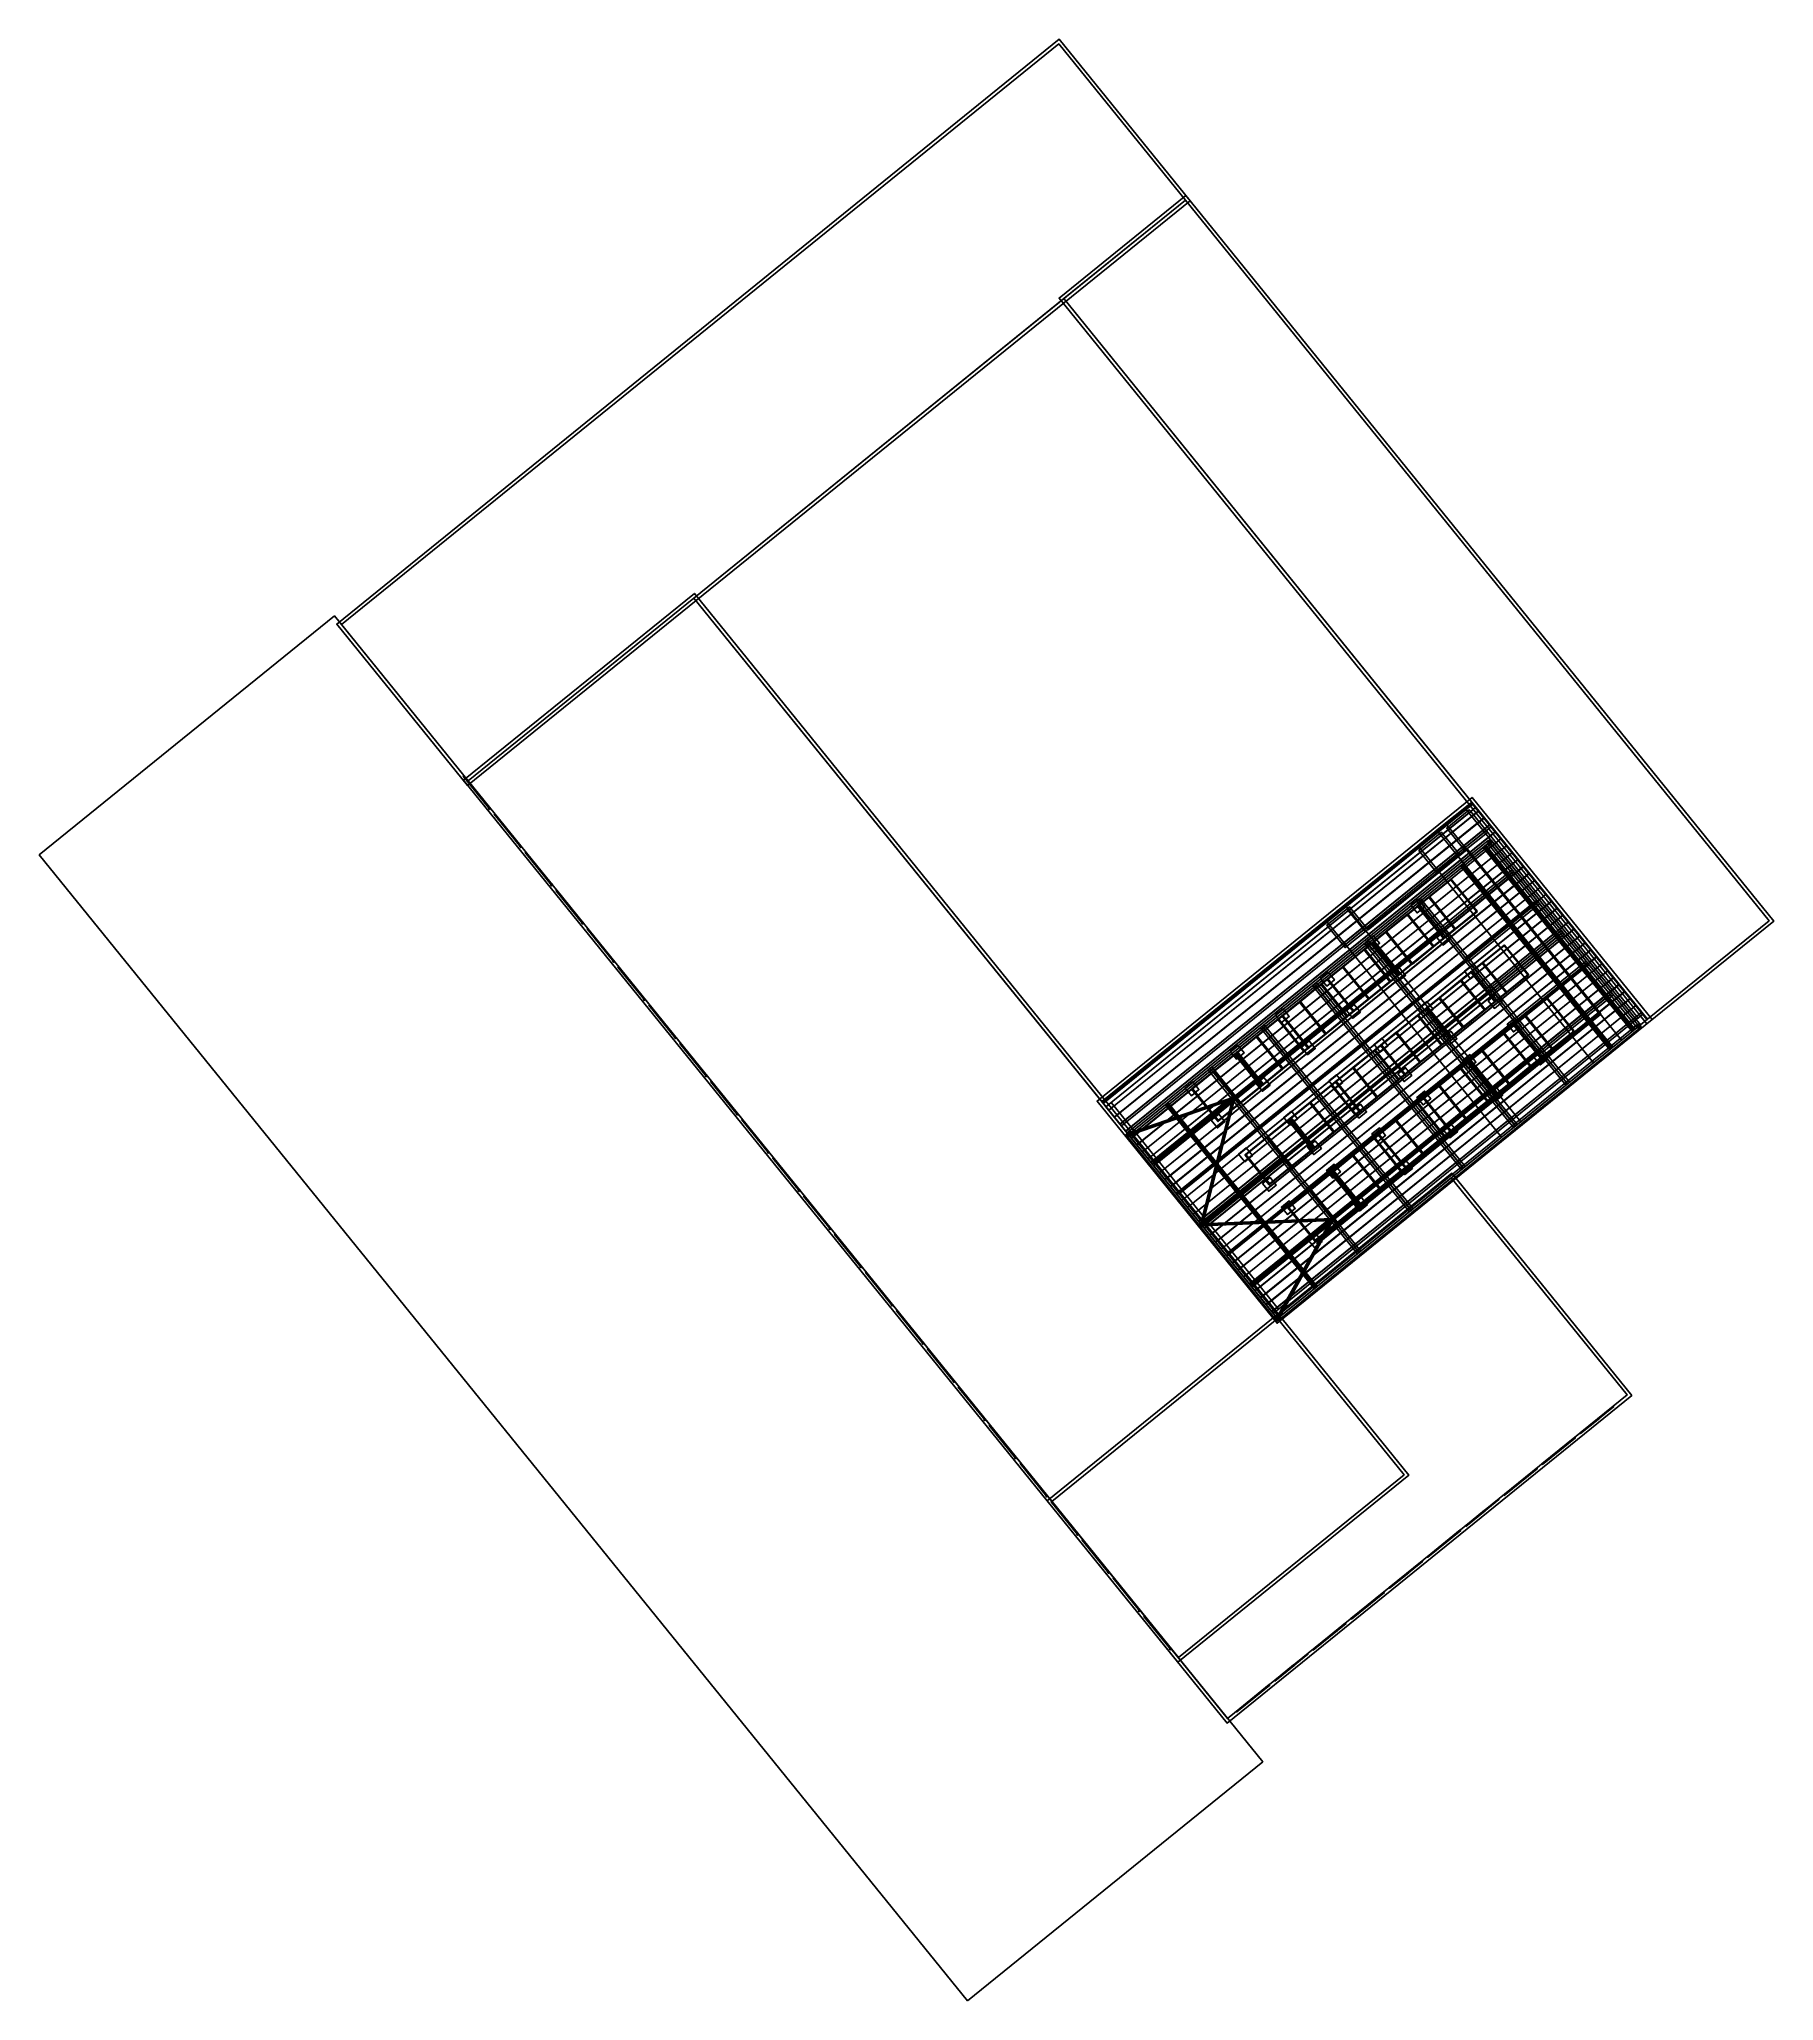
# Model space of a CAD drawing. Header units: millimetres. Extents: x -55410 to 22204, y -30537 to 57267.
import ezdxf

# ---------------------------------------------------------------- set-up
doc = ezdxf.new("R2010")
doc.units = ezdxf.units.MM
for name, color, linetype in [('B1_east_lower_cross_members', 7, 'Continuous'), ('B1_west_lower_cross_members', 7, 'Continuous'), ('B2_I_beams', 7, 'Continuous'), ('castellated_flanges', 7, 'Continuous'), ('castellated_webs', 7, 'Continuous'), ('CHS_plan_braces', 7, 'Continuous'), ('CHS_transverse_braces', 7, 'Continuous'), ('context_auditorium', 7, 'Continuous'), ('context_auditorium_roof', 7, 'Continuous'), ('context_east_service', 7, 'Continuous'), ('context_glazing_mullions', 7, 'Continuous'), ('context_plaza', 7, 'Continuous'), ('context_plaza_glazing', 7, 'Continuous'), ('context_rear_blocks', 7, 'Continuous'), ('context_roof_coping', 7, 'Continuous'), ('context_south_entrance', 7, 'Continuous'), ('context_south_glazing', 7, 'Continuous'), ('context_upper_windows', 7, 'Continuous'), ('context_west_foyer', 7, 'Continuous'), ('deck_profile_ribs', 7, 'Continuous'), ('flytower_brick_E', 7, 'Continuous'), ('flytower_brick_N', 7, 'Continuous'), ('flytower_brick_S', 7, 'Continuous'), ('flytower_brick_W', 7, 'Continuous'), ('flytower_timber_E', 7, 'Continuous'), ('flytower_timber_N', 7, 'Continuous'), ('flytower_timber_S', 7, 'Continuous'), ('flytower_timber_W', 7, 'Continuous'), ('full_web_castellated_end_beam', 7, 'Continuous'), ('inside_wall_E', 7, 'Continuous'), ('inside_wall_N', 7, 'Continuous'), ('metal_roof_deck', 7, 'Continuous'), ('primary_I_end_frames', 7, 'Continuous'), ('primary_I_side_frames', 7, 'Continuous'), ('PV_aluminium_frames', 7, 'Continuous'), ('PV_row_1', 7, 'Continuous'), ('PV_row_2', 7, 'Continuous'), ('PV_row_3', 7, 'Continuous'), ('PV_support_bases', 7, 'Continuous'), ('PV_support_frames', 7, 'Continuous'), ('roof_edge_upstand', 7, 'Continuous'), ('roof_hatch_open_lid', 7, 'Continuous'), ('roof_hatch_upstand', 7, 'Continuous'), ('roof_safety_line', 7, 'Continuous'), ('roof_skylight_glass', 7, 'Continuous'), ('roof_skylight_upstand', 7, 'Continuous'), ('roof_support_posts', 7, 'Continuous'), ('upper_gallery_floor', 7, 'Continuous')]:
    doc.layers.add(name, color=color, linetype=linetype)

msp = doc.modelspace()

# ---------------------------------------------------------------- linework, layer by layer
at = {"layer": 'B1_east_lower_cross_members'}
for points in [[(7314, 17504, 17012), (7440, 17349, 17012), (10627, 19929, 17012), (10501, 20084, 17012)], [(7440, 17349, 17000), (7314, 17504, 17000), (10501, 20084, 17000), (10627, 19929, 17000)], [(7314, 17504, 17000), (7314, 17504, 17012), (10501, 20084, 17012), (10501, 20084, 17000)], [(7314, 17504, 17250), (7440, 17349, 17250), (10627, 19929, 17250), (10501, 20084, 17250)], [(7440, 17349, 17238), (7314, 17504, 17238), (10501, 20084, 17238), (10627, 19929, 17238)], [(7314, 17504, 17238), (7314, 17504, 17250), (10501, 20084, 17250), (10501, 20084, 17238)], [(7375, 17429, 17238), (7380, 17423, 17238), (10566, 20003, 17238), (10561, 20010, 17238)], [(7380, 17423, 17012), (7375, 17429, 17012), (10561, 20010, 17012), (10566, 20003, 17012)], [(7375, 17429, 17012), (7375, 17429, 17238), (10561, 20010, 17238), (10561, 20010, 17012)], [(7380, 17423, 17238), (7380, 17423, 17012), (10566, 20003, 17012), (10566, 20003, 17238)], [(7440, 17349, 17012), (7440, 17349, 17000), (10627, 19929, 17000), (10627, 19929, 17012)], [(7440, 17349, 17250), (7440, 17349, 17238), (10627, 19929, 17238), (10627, 19929, 17250)], [(10501, 20084, 17012), (10627, 19929, 17012), (10627, 19929, 17000), (10501, 20084, 17000)], [(10501, 20084, 17250), (10627, 19929, 17250), (10627, 19929, 17238), (10501, 20084, 17238)], [(10561, 20010, 17238), (10566, 20003, 17238), (10566, 20003, 17012), (10561, 20010, 17012)], [(8416, 16144, 17012), (8542, 15989, 17012), (11728, 18569, 17012), (11602, 18724, 17012)], [(8542, 15989, 17000), (8416, 16144, 17000), (11602, 18724, 17000), (11728, 18569, 17000)], [(8416, 16144, 17000), (8416, 16144, 17012), (11602, 18724, 17012), (11602, 18724, 17000)], [(8416, 16144, 17250), (8542, 15989, 17250), (11728, 18569, 17250), (11602, 18724, 17250)], [(8542, 15989, 17238), (8416, 16144, 17238), (11602, 18724, 17238), (11728, 18569, 17238)], [(8416, 16144, 17238), (8416, 16144, 17250), (11602, 18724, 17250), (11602, 18724, 17238)], [(8476, 16069, 17238), (8481, 16063, 17238), (11668, 18643, 17238), (11662, 18650, 17238)], [(8481, 16063, 17012), (8476, 16069, 17012), (11662, 18650, 17012), (11668, 18643, 17012)], [(8476, 16069, 17012), (8476, 16069, 17238), (11662, 18650, 17238), (11662, 18650, 17012)], [(8481, 16063, 17238), (8481, 16063, 17012), (11668, 18643, 17012), (11668, 18643, 17238)], [(8542, 15989, 17012), (8542, 15989, 17000), (11728, 18569, 17000), (11728, 18569, 17012)], [(8542, 15989, 17250), (8542, 15989, 17238), (11728, 18569, 17238), (11728, 18569, 17250)], [(11602, 18724, 17012), (11728, 18569, 17012), (11728, 18569, 17000), (11602, 18724, 17000)], [(11602, 18724, 17250), (11728, 18569, 17250), (11728, 18569, 17238), (11602, 18724, 17238)], [(11662, 18650, 17238), (11668, 18643, 17238), (11668, 18643, 17012), (11662, 18650, 17012)], [(7314, 17504, 17012), (7314, 17504, 17000), (7440, 17349, 17000), (7440, 17349, 17012)], [(7314, 17504, 17250), (7314, 17504, 17238), (7440, 17349, 17238), (7440, 17349, 17250)], [(7375, 17429, 17238), (7375, 17429, 17012), (7380, 17423, 17012), (7380, 17423, 17238)], [(9517, 14784, 17012), (9643, 14629, 17012), (12829, 17209, 17012), (12703, 17364, 17012)], [(9643, 14629, 17000), (9517, 14784, 17000), (12703, 17364, 17000), (12829, 17209, 17000)], [(9517, 14784, 17000), (9517, 14784, 17012), (12703, 17364, 17012), (12703, 17364, 17000)], [(9517, 14784, 17250), (9643, 14629, 17250), (12829, 17209, 17250), (12703, 17364, 17250)], [(9643, 14629, 17238), (9517, 14784, 17238), (12703, 17364, 17238), (12829, 17209, 17238)], [(9517, 14784, 17238), (9517, 14784, 17250), (12703, 17364, 17250), (12703, 17364, 17238)], [(9577, 14709, 17238), (9583, 14703, 17238), (12769, 17283, 17238), (12764, 17290, 17238)], [(9583, 14703, 17012), (9577, 14709, 17012), (12764, 17290, 17012), (12769, 17283, 17012)], [(9577, 14709, 17012), (9577, 14709, 17238), (12764, 17290, 17238), (12764, 17290, 17012)], [(9583, 14703, 17238), (9583, 14703, 17012), (12769, 17283, 17012), (12769, 17283, 17238)], [(9643, 14629, 17012), (9643, 14629, 17000), (12829, 17209, 17000), (12829, 17209, 17012)], [(9643, 14629, 17250), (9643, 14629, 17238), (12829, 17209, 17238), (12829, 17209, 17250)], [(12703, 17364, 17012), (12829, 17209, 17012), (12829, 17209, 17000), (12703, 17364, 17000)], [(12703, 17364, 17250), (12829, 17209, 17250), (12829, 17209, 17238), (12703, 17364, 17238)], [(12764, 17290, 17238), (12769, 17283, 17238), (12769, 17283, 17012), (12764, 17290, 17012)], [(8416, 16144, 17012), (8416, 16144, 17000), (8542, 15989, 17000), (8542, 15989, 17012)], [(8416, 16144, 17250), (8416, 16144, 17238), (8542, 15989, 17238), (8542, 15989, 17250)], [(8476, 16069, 17238), (8476, 16069, 17012), (8481, 16063, 17012), (8481, 16063, 17238)], [(10618, 13424, 17012), (10744, 13269, 17012), (13931, 15849, 17012), (13805, 16004, 17012)], [(10744, 13269, 17000), (10618, 13424, 17000), (13805, 16004, 17000), (13931, 15849, 17000)], [(10618, 13424, 17000), (10618, 13424, 17012), (13805, 16004, 17012), (13805, 16004, 17000)], [(10618, 13424, 17250), (10744, 13269, 17250), (13931, 15849, 17250), (13805, 16004, 17250)], [(10744, 13269, 17238), (10618, 13424, 17238), (13805, 16004, 17238), (13931, 15849, 17238)], [(10618, 13424, 17238), (10618, 13424, 17250), (13805, 16004, 17250), (13805, 16004, 17238)], [(10679, 13349, 17238), (10684, 13343, 17238), (13870, 15923, 17238), (13865, 15930, 17238)], [(10684, 13343, 17012), (10679, 13349, 17012), (13865, 15930, 17012), (13870, 15923, 17012)], [(10679, 13349, 17012), (10679, 13349, 17238), (13865, 15930, 17238), (13865, 15930, 17012)], [(10684, 13343, 17238), (10684, 13343, 17012), (13870, 15923, 17012), (13870, 15923, 17238)], [(10744, 13269, 17012), (10744, 13269, 17000), (13931, 15849, 17000), (13931, 15849, 17012)], [(10744, 13269, 17250), (10744, 13269, 17238), (13931, 15849, 17238), (13931, 15849, 17250)], [(13805, 16004, 17012), (13931, 15849, 17012), (13931, 15849, 17000), (13805, 16004, 17000)], [(13805, 16004, 17250), (13931, 15849, 17250), (13931, 15849, 17238), (13805, 16004, 17238)], [(13865, 15930, 17238), (13870, 15923, 17238), (13870, 15923, 17012), (13865, 15930, 17012)], [(9517, 14784, 17012), (9517, 14784, 17000), (9643, 14629, 17000), (9643, 14629, 17012)], [(9517, 14784, 17250), (9517, 14784, 17238), (9643, 14629, 17238), (9643, 14629, 17250)], [(9577, 14709, 17238), (9577, 14709, 17012), (9583, 14703, 17012), (9583, 14703, 17238)], [(11720, 12064, 17012), (11846, 11909, 17012), (15032, 14489, 17012), (14906, 14644, 17012)], [(11846, 11909, 17000), (11720, 12064, 17000), (14906, 14644, 17000), (15032, 14489, 17000)], [(11720, 12064, 17000), (11720, 12064, 17012), (14906, 14644, 17012), (14906, 14644, 17000)], [(11720, 12064, 17250), (11846, 11909, 17250), (15032, 14489, 17250), (14906, 14644, 17250)], [(11846, 11909, 17238), (11720, 12064, 17238), (14906, 14644, 17238), (15032, 14489, 17238)], [(11720, 12064, 17238), (11720, 12064, 17250), (14906, 14644, 17250), (14906, 14644, 17238)], [(11780, 11989, 17238), (11785, 11983, 17238), (14971, 14563, 17238), (14966, 14570, 17238)], [(11785, 11983, 17012), (11780, 11989, 17012), (14966, 14570, 17012), (14971, 14563, 17012)], [(11780, 11989, 17012), (11780, 11989, 17238), (14966, 14570, 17238), (14966, 14570, 17012)], [(11785, 11983, 17238), (11785, 11983, 17012), (14971, 14563, 17012), (14971, 14563, 17238)], [(11846, 11909, 17012), (11846, 11909, 17000), (15032, 14489, 17000), (15032, 14489, 17012)], [(11846, 11909, 17250), (11846, 11909, 17238), (15032, 14489, 17238), (15032, 14489, 17250)], [(14906, 14644, 17012), (15032, 14489, 17012), (15032, 14489, 17000), (14906, 14644, 17000)], [(14906, 14644, 17250), (15032, 14489, 17250), (15032, 14489, 17238), (14906, 14644, 17238)], [(14966, 14570, 17238), (14971, 14563, 17238), (14971, 14563, 17012), (14966, 14570, 17012)], [(10618, 13424, 17012), (10618, 13424, 17000), (10744, 13269, 17000), (10744, 13269, 17012)], [(10618, 13424, 17250), (10618, 13424, 17238), (10744, 13269, 17238), (10744, 13269, 17250)], [(10679, 13349, 17238), (10679, 13349, 17012), (10684, 13343, 17012), (10684, 13343, 17238)], [(11720, 12064, 17012), (11720, 12064, 17000), (11846, 11909, 17000), (11846, 11909, 17012)], [(11720, 12064, 17250), (11720, 12064, 17238), (11846, 11909, 17238), (11846, 11909, 17250)], [(11780, 11989, 17238), (11780, 11989, 17012), (11785, 11983, 17012), (11785, 11983, 17238)]]:
    msp.add_3dface(points, dxfattribs=at)
at = {"layer": 'B1_west_lower_cross_members'}
for points in [[(-5664, 6994, 17012), (-5538, 6839, 17012), (-1885, 9797, 17012), (-2011, 9952, 17012)], [(-5538, 6839, 17000), (-5664, 6994, 17000), (-2011, 9952, 17000), (-1885, 9797, 17000)], [(-5664, 6994, 17000), (-5664, 6994, 17012), (-2011, 9952, 17012), (-2011, 9952, 17000)], [(-5664, 6994, 17250), (-5538, 6839, 17250), (-1885, 9797, 17250), (-2011, 9952, 17250)], [(-5538, 6839, 17238), (-5664, 6994, 17238), (-2011, 9952, 17238), (-1885, 9797, 17238)], [(-5664, 6994, 17238), (-5664, 6994, 17250), (-2011, 9952, 17250), (-2011, 9952, 17238)], [(-5603, 6920, 17238), (-5598, 6913, 17238), (-1946, 9871, 17238), (-1951, 9878, 17238)], [(-5598, 6913, 17012), (-5603, 6920, 17012), (-1951, 9878, 17012), (-1946, 9871, 17012)], [(-5603, 6920, 17012), (-5603, 6920, 17238), (-1951, 9878, 17238), (-1951, 9878, 17012)], [(-5598, 6913, 17238), (-5598, 6913, 17012), (-1946, 9871, 17012), (-1946, 9871, 17238)], [(-5538, 6839, 17012), (-5538, 6839, 17000), (-1885, 9797, 17000), (-1885, 9797, 17012)], [(-5538, 6839, 17250), (-5538, 6839, 17238), (-1885, 9797, 17238), (-1885, 9797, 17250)], [(-2011, 9952, 17012), (-1885, 9797, 17012), (-1885, 9797, 17000), (-2011, 9952, 17000)], [(-2011, 9952, 17250), (-1885, 9797, 17250), (-1885, 9797, 17238), (-2011, 9952, 17238)], [(-1951, 9878, 17238), (-1946, 9871, 17238), (-1946, 9871, 17012), (-1951, 9878, 17012)], [(-3461, 4274, 17012), (-3335, 4119, 17012), (317, 7077, 17012), (191, 7232, 17012)], [(-3335, 4119, 17000), (-3461, 4274, 17000), (191, 7232, 17000), (317, 7077, 17000)], [(-3461, 4274, 17000), (-3461, 4274, 17012), (191, 7232, 17012), (191, 7232, 17000)], [(-3461, 4274, 17250), (-3335, 4119, 17250), (317, 7077, 17250), (191, 7232, 17250)], [(-3335, 4119, 17238), (-3461, 4274, 17238), (191, 7232, 17238), (317, 7077, 17238)], [(-3461, 4274, 17238), (-3461, 4274, 17250), (191, 7232, 17250), (191, 7232, 17238)], [(-3401, 4200, 17238), (-3396, 4193, 17238), (257, 7151, 17238), (252, 7158, 17238)], [(-3396, 4193, 17012), (-3401, 4200, 17012), (252, 7158, 17012), (257, 7151, 17012)], [(-3401, 4200, 17012), (-3401, 4200, 17238), (252, 7158, 17238), (252, 7158, 17012)], [(-3396, 4193, 17238), (-3396, 4193, 17012), (257, 7151, 17012), (257, 7151, 17238)], [(-3335, 4119, 17012), (-3335, 4119, 17000), (317, 7077, 17000), (317, 7077, 17012)], [(-3335, 4119, 17250), (-3335, 4119, 17238), (317, 7077, 17238), (317, 7077, 17250)], [(191, 7232, 17012), (317, 7077, 17012), (317, 7077, 17000), (191, 7232, 17000)], [(191, 7232, 17250), (317, 7077, 17250), (317, 7077, 17238), (191, 7232, 17238)], [(252, 7158, 17238), (257, 7151, 17238), (257, 7151, 17012), (252, 7158, 17012)], [(-5664, 6994, 17012), (-5664, 6994, 17000), (-5538, 6839, 17000), (-5538, 6839, 17012)], [(-5664, 6994, 17250), (-5664, 6994, 17238), (-5538, 6839, 17238), (-5538, 6839, 17250)], [(-5603, 6920, 17238), (-5603, 6920, 17012), (-5598, 6913, 17012), (-5598, 6913, 17238)], [(-1259, 1554, 17012), (-1133, 1399, 17012), (2520, 4357, 17012), (2394, 4512, 17012)], [(-1133, 1399, 17000), (-1259, 1554, 17000), (2394, 4512, 17000), (2520, 4357, 17000)], [(-1259, 1554, 17000), (-1259, 1554, 17012), (2394, 4512, 17012), (2394, 4512, 17000)], [(-1259, 1554, 17250), (-1133, 1399, 17250), (2520, 4357, 17250), (2394, 4512, 17250)], [(-1133, 1399, 17238), (-1259, 1554, 17238), (2394, 4512, 17238), (2520, 4357, 17238)], [(-1259, 1554, 17238), (-1259, 1554, 17250), (2394, 4512, 17250), (2394, 4512, 17238)], [(-1198, 1480, 17238), (-1193, 1473, 17238), (2459, 4431, 17238), (2454, 4437, 17238)], [(-1193, 1473, 17012), (-1198, 1480, 17012), (2454, 4437, 17012), (2459, 4431, 17012)], [(-1198, 1480, 17012), (-1198, 1480, 17238), (2454, 4437, 17238), (2454, 4437, 17012)], [(-1193, 1473, 17238), (-1193, 1473, 17012), (2459, 4431, 17012), (2459, 4431, 17238)], [(2394, 4512, 17012), (2520, 4357, 17012), (2520, 4357, 17000), (2394, 4512, 17000)], [(2394, 4512, 17250), (2520, 4357, 17250), (2520, 4357, 17238), (2394, 4512, 17238)], [(2454, 4437, 17238), (2459, 4431, 17238), (2459, 4431, 17012), (2454, 4437, 17012)], [(-3461, 4274, 17012), (-3461, 4274, 17000), (-3335, 4119, 17000), (-3335, 4119, 17012)], [(-3461, 4274, 17250), (-3461, 4274, 17238), (-3335, 4119, 17238), (-3335, 4119, 17250)], [(-3401, 4200, 17238), (-3401, 4200, 17012), (-3396, 4193, 17012), (-3396, 4193, 17238)], [(-1133, 1399, 17012), (-1133, 1399, 17000), (2520, 4357, 17000), (2520, 4357, 17012)], [(-1133, 1399, 17250), (-1133, 1399, 17238), (2520, 4357, 17238), (2520, 4357, 17250)], [(-1259, 1554, 17012), (-1259, 1554, 17000), (-1133, 1399, 17000), (-1133, 1399, 17012)], [(-1259, 1554, 17250), (-1259, 1554, 17238), (-1133, 1399, 17238), (-1133, 1399, 17250)], [(-1198, 1480, 17238), (-1198, 1480, 17012), (-1193, 1473, 17012), (-1193, 1473, 17238)]]:
    msp.add_3dface(points, dxfattribs=at)
at = {"layer": 'B2_I_beams'}
for points in [[(9202, 21092, 17462), (9319, 21186, 17462), (9319, 21186, 17450), (9202, 21092, 17450)], [(15873, 12854, 17462), (15990, 12948, 17462), (9319, 21186, 17462), (9202, 21092, 17462)], [(15990, 12948, 17450), (15873, 12854, 17450), (9202, 21092, 17450), (9319, 21186, 17450)], [(9202, 21092, 17650), (9319, 21186, 17650), (9319, 21186, 17638), (9202, 21092, 17638)], [(15873, 12854, 17650), (15990, 12948, 17650), (9319, 21186, 17650), (9202, 21092, 17650)], [(15990, 12948, 17638), (15873, 12854, 17638), (9202, 21092, 17638), (9319, 21186, 17638)], [(15873, 12854, 17450), (15873, 12854, 17462), (9202, 21092, 17462), (9202, 21092, 17450)], [(15873, 12854, 17638), (15873, 12854, 17650), (9202, 21092, 17650), (9202, 21092, 17638)], [(9258, 21136, 17638), (9264, 21141, 17638), (9264, 21141, 17462), (9258, 21136, 17462)], [(15928, 12899, 17638), (15935, 12904, 17638), (9264, 21141, 17638), (9258, 21136, 17638)], [(15935, 12904, 17462), (15928, 12899, 17462), (9258, 21136, 17462), (9264, 21141, 17462)], [(15928, 12899, 17462), (15928, 12899, 17638), (9258, 21136, 17638), (9258, 21136, 17462)], [(15935, 12904, 17638), (15935, 12904, 17462), (9264, 21141, 17462), (9264, 21141, 17638)], [(15990, 12948, 17462), (15990, 12948, 17450), (9319, 21186, 17450), (9319, 21186, 17462)], [(15990, 12948, 17650), (15990, 12948, 17638), (9319, 21186, 17638), (9319, 21186, 17650)], [(8192, 20273, 17462), (8309, 20368, 17462), (8309, 20368, 17450), (8192, 20273, 17450)], [(14863, 12036, 17462), (14979, 12130, 17462), (8309, 20368, 17462), (8192, 20273, 17462)], [(14979, 12130, 17450), (14863, 12036, 17450), (8192, 20273, 17450), (8309, 20368, 17450)], [(8192, 20273, 17650), (8309, 20368, 17650), (8309, 20368, 17638), (8192, 20273, 17638)], [(14863, 12036, 17650), (14979, 12130, 17650), (8309, 20368, 17650), (8192, 20273, 17650)], [(14979, 12130, 17638), (14863, 12036, 17638), (8192, 20273, 17638), (8309, 20368, 17638)], [(14863, 12036, 17450), (14863, 12036, 17462), (8192, 20273, 17462), (8192, 20273, 17450)], [(14863, 12036, 17638), (14863, 12036, 17650), (8192, 20273, 17650), (8192, 20273, 17638)], [(8247, 20318, 17638), (8254, 20323, 17638), (8254, 20323, 17462), (8247, 20318, 17462)], [(14918, 12080, 17638), (14924, 12085, 17638), (8254, 20323, 17638), (8247, 20318, 17638)], [(14924, 12085, 17462), (14918, 12080, 17462), (8247, 20318, 17462), (8254, 20323, 17462)], [(14918, 12080, 17462), (14918, 12080, 17638), (8247, 20318, 17638), (8247, 20318, 17462)], [(14924, 12085, 17638), (14924, 12085, 17462), (8254, 20323, 17462), (8254, 20323, 17638)], [(14979, 12130, 17462), (14979, 12130, 17450), (8309, 20368, 17450), (8309, 20368, 17462)], [(14979, 12130, 17650), (14979, 12130, 17638), (8309, 20368, 17638), (8309, 20368, 17650)], [(15873, 12854, 17462), (15873, 12854, 17450), (15990, 12948, 17450), (15990, 12948, 17462)], [(15873, 12854, 17650), (15873, 12854, 17638), (15990, 12948, 17638), (15990, 12948, 17650)], [(15928, 12899, 17638), (15928, 12899, 17462), (15935, 12904, 17462), (15935, 12904, 17638)], [(14863, 12036, 17462), (14863, 12036, 17450), (14979, 12130, 17450), (14979, 12130, 17462)], [(14863, 12036, 17650), (14863, 12036, 17638), (14979, 12130, 17638), (14979, 12130, 17650)], [(14918, 12080, 17638), (14918, 12080, 17462), (14924, 12085, 17462), (14924, 12085, 17638)], [(-5019, 9575, 17462), (-4903, 9669, 17462), (-4903, 9669, 17450), (-5019, 9575, 17450)], [(1651, 1337, 17462), (1768, 1432, 17462), (-4903, 9669, 17462), (-5019, 9575, 17462)], [(1768, 1432, 17450), (1651, 1337, 17450), (-5019, 9575, 17450), (-4903, 9669, 17450)], [(-5019, 9575, 17650), (-4903, 9669, 17650), (-4903, 9669, 17638), (-5019, 9575, 17638)], [(1651, 1337, 17650), (1768, 1432, 17650), (-4903, 9669, 17650), (-5019, 9575, 17650)], [(1768, 1432, 17638), (1651, 1337, 17638), (-5019, 9575, 17638), (-4903, 9669, 17638)], [(1768, 1432, 17462), (1768, 1432, 17450), (-4903, 9669, 17450), (-4903, 9669, 17462)], [(1768, 1432, 17650), (1768, 1432, 17638), (-4903, 9669, 17638), (-4903, 9669, 17650)], [(1651, 1337, 17450), (1651, 1337, 17462), (-5019, 9575, 17462), (-5019, 9575, 17450)], [(1651, 1337, 17638), (1651, 1337, 17650), (-5019, 9575, 17650), (-5019, 9575, 17638)], [(-4964, 9620, 17638), (-4958, 9625, 17638), (-4958, 9625, 17462), (-4964, 9620, 17462)], [(1707, 1382, 17638), (1713, 1387, 17638), (-4958, 9625, 17638), (-4964, 9620, 17638)], [(1713, 1387, 17462), (1707, 1382, 17462), (-4964, 9620, 17462), (-4958, 9625, 17462)], [(1707, 1382, 17462), (1707, 1382, 17638), (-4964, 9620, 17638), (-4964, 9620, 17462)], [(1713, 1387, 17638), (1713, 1387, 17462), (-4958, 9625, 17462), (-4958, 9625, 17638)], [(1651, 1337, 17462), (1651, 1337, 17450), (1768, 1432, 17450), (1768, 1432, 17462)], [(1651, 1337, 17650), (1651, 1337, 17638), (1768, 1432, 17638), (1768, 1432, 17650)], [(1707, 1382, 17638), (1707, 1382, 17462), (1713, 1387, 17462), (1713, 1387, 17638)]]:
    msp.add_3dface(points, dxfattribs=at)
at = {"layer": 'castellated_flanges'}
for points in [[(12897, 10444, 17165), (6226, 18681, 17165), (6389, 18813, 17165), (13060, 10576, 17165)], [(12897, 10444, 17183), (13060, 10576, 17183), (6389, 18813, 17183), (6226, 18681, 17183)], [(6389, 18813, 17165), (6226, 18681, 17165), (6226, 18681, 17183), (6389, 18813, 17183)], [(12897, 10444, 17947), (6226, 18681, 17947), (6389, 18813, 17947), (13060, 10576, 17947)], [(12897, 10444, 17965), (13060, 10576, 17965), (6389, 18813, 17965), (6226, 18681, 17965)], [(6389, 18813, 17947), (6226, 18681, 17947), (6226, 18681, 17965), (6389, 18813, 17965)], [(6226, 18681, 17165), (12897, 10444, 17165), (12897, 10444, 17183), (6226, 18681, 17183)], [(6226, 18681, 17947), (12897, 10444, 17947), (12897, 10444, 17965), (6226, 18681, 17965)], [(13060, 10576, 17165), (6389, 18813, 17165), (6389, 18813, 17183), (13060, 10576, 17183)], [(13060, 10576, 17947), (6389, 18813, 17947), (6389, 18813, 17965), (13060, 10576, 17965)], [(10565, 8556, 17165), (3895, 16793, 17165), (4058, 16926, 17165), (10728, 8688, 17165)], [(10565, 8556, 17183), (10728, 8688, 17183), (4058, 16926, 17183), (3895, 16793, 17183)], [(4058, 16926, 17165), (3895, 16793, 17165), (3895, 16793, 17183), (4058, 16926, 17183)], [(10565, 8556, 17947), (3895, 16793, 17947), (4058, 16926, 17947), (10728, 8688, 17947)], [(10565, 8556, 17965), (10728, 8688, 17965), (4058, 16926, 17965), (3895, 16793, 17965)], [(4058, 16926, 17947), (3895, 16793, 17947), (3895, 16793, 17965), (4058, 16926, 17965)], [(3895, 16793, 17165), (10565, 8556, 17165), (10565, 8556, 17183), (3895, 16793, 17183)], [(3895, 16793, 17947), (10565, 8556, 17947), (10565, 8556, 17965), (3895, 16793, 17965)], [(10728, 8688, 17165), (4058, 16926, 17165), (4058, 16926, 17183), (10728, 8688, 17183)], [(10728, 8688, 17947), (4058, 16926, 17947), (4058, 16926, 17965), (10728, 8688, 17965)], [(8234, 6668, 17165), (1563, 14905, 17165), (1726, 15038, 17165), (8397, 6800, 17165)], [(8234, 6668, 17183), (8397, 6800, 17183), (1726, 15038, 17183), (1563, 14905, 17183)], [(1726, 15038, 17165), (1563, 14905, 17165), (1563, 14905, 17183), (1726, 15038, 17183)], [(8234, 6668, 17947), (1563, 14905, 17947), (1726, 15038, 17947), (8397, 6800, 17947)], [(8234, 6668, 17965), (8397, 6800, 17965), (1726, 15038, 17965), (1563, 14905, 17965)], [(1726, 15038, 17947), (1563, 14905, 17947), (1563, 14905, 17965), (1726, 15038, 17965)], [(8397, 6800, 17165), (1726, 15038, 17165), (1726, 15038, 17183), (8397, 6800, 17183)], [(8397, 6800, 17947), (1726, 15038, 17947), (1726, 15038, 17965), (8397, 6800, 17965)], [(1563, 14905, 17165), (8234, 6668, 17165), (8234, 6668, 17183), (1563, 14905, 17183)], [(1563, 14905, 17947), (8234, 6668, 17947), (8234, 6668, 17965), (1563, 14905, 17965)], [(5902, 4780, 17165), (-768, 13017, 17165), (-605, 13150, 17165), (6066, 4912, 17165)], [(5902, 4780, 17183), (6066, 4912, 17183), (-605, 13150, 17183), (-768, 13017, 17183)], [(-605, 13150, 17165), (-768, 13017, 17165), (-768, 13017, 17183), (-605, 13150, 17183)], [(5902, 4780, 17947), (-768, 13017, 17947), (-605, 13150, 17947), (6066, 4912, 17947)], [(5902, 4780, 17965), (6066, 4912, 17965), (-605, 13150, 17965), (-768, 13017, 17965)], [(-605, 13150, 17947), (-768, 13017, 17947), (-768, 13017, 17965), (-605, 13150, 17965)], [(-768, 13017, 17165), (5902, 4780, 17165), (5902, 4780, 17183), (-768, 13017, 17183)], [(-768, 13017, 17947), (5902, 4780, 17947), (5902, 4780, 17965), (-768, 13017, 17965)], [(6066, 4912, 17165), (-605, 13150, 17165), (-605, 13150, 17183), (6066, 4912, 17183)], [(6066, 4912, 17947), (-605, 13150, 17947), (-605, 13150, 17965), (6066, 4912, 17965)], [(3571, 2892, 17165), (-3100, 11129, 17165), (-2937, 11262, 17165), (3734, 3024, 17165)], [(3571, 2892, 17183), (3734, 3024, 17183), (-2937, 11262, 17183), (-3100, 11129, 17183)], [(-2937, 11262, 17165), (-3100, 11129, 17165), (-3100, 11129, 17183), (-2937, 11262, 17183)], [(3571, 2892, 17947), (-3100, 11129, 17947), (-2937, 11262, 17947), (3734, 3024, 17947)], [(3571, 2892, 17965), (3734, 3024, 17965), (-2937, 11262, 17965), (-3100, 11129, 17965)], [(-2937, 11262, 17947), (-3100, 11129, 17947), (-3100, 11129, 17965), (-2937, 11262, 17965)], [(-3100, 11129, 17165), (3571, 2892, 17165), (3571, 2892, 17183), (-3100, 11129, 17183)], [(-3100, 11129, 17947), (3571, 2892, 17947), (3571, 2892, 17965), (-3100, 11129, 17965)], [(3734, 3024, 17165), (-2937, 11262, 17165), (-2937, 11262, 17183), (3734, 3024, 17183)], [(3734, 3024, 17947), (-2937, 11262, 17947), (-2937, 11262, 17965), (3734, 3024, 17965)], [(12897, 10444, 17165), (13060, 10576, 17165), (13060, 10576, 17183), (12897, 10444, 17183)], [(12897, 10444, 17947), (13060, 10576, 17947), (13060, 10576, 17965), (12897, 10444, 17965)], [(10565, 8556, 17165), (10728, 8688, 17165), (10728, 8688, 17183), (10565, 8556, 17183)], [(10565, 8556, 17947), (10728, 8688, 17947), (10728, 8688, 17965), (10565, 8556, 17965)], [(8234, 6668, 17165), (8397, 6800, 17165), (8397, 6800, 17183), (8234, 6668, 17183)], [(8234, 6668, 17947), (8397, 6800, 17947), (8397, 6800, 17965), (8234, 6668, 17965)], [(5902, 4780, 17165), (6066, 4912, 17165), (6066, 4912, 17183), (5902, 4780, 17183)], [(5902, 4780, 17947), (6066, 4912, 17947), (6066, 4912, 17965), (5902, 4780, 17965)], [(3571, 2892, 17165), (3734, 3024, 17165), (3734, 3024, 17183), (3571, 2892, 17183)], [(3571, 2892, 17947), (3734, 3024, 17947), (3734, 3024, 17965), (3571, 2892, 17965)]]:
    msp.add_3dface(points, dxfattribs=at)
at = {"layer": 'castellated_webs'}
for points in [[(6860, 18058, 17183), (6304, 18745, 17183), (6311, 18750, 17183), (6867, 18063, 17183)], [(6304, 18745, 17183), (6304, 18745, 17334), (6311, 18750, 17334), (6311, 18750, 17183)], [(6304, 18745, 17334), (6860, 18058, 17334), (6867, 18063, 17334), (6311, 18750, 17334)], [(6860, 18058, 17796), (6304, 18745, 17796), (6311, 18750, 17796), (6867, 18063, 17796)], [(6304, 18745, 17796), (6304, 18745, 17947), (6311, 18750, 17947), (6311, 18750, 17796)], [(6304, 18745, 17947), (6860, 18058, 17947), (6867, 18063, 17947), (6311, 18750, 17947)], [(6415, 18609, 17334), (6304, 18745, 17334), (6311, 18750, 17334), (6421, 18614, 17334)], [(6304, 18745, 17334), (6304, 18745, 17796), (6311, 18750, 17796), (6311, 18750, 17334)], [(6304, 18745, 17796), (6415, 18609, 17796), (6421, 18614, 17796), (6311, 18750, 17796)], [(6860, 18058, 17334), (6304, 18745, 17334), (6304, 18745, 17183), (6860, 18058, 17183)], [(6860, 18058, 17947), (6304, 18745, 17947), (6304, 18745, 17796), (6860, 18058, 17796)], [(6415, 18609, 17796), (6304, 18745, 17796), (6304, 18745, 17334), (6415, 18609, 17334)], [(6867, 18063, 17183), (6311, 18750, 17183), (6311, 18750, 17334), (6867, 18063, 17334)], [(6867, 18063, 17796), (6311, 18750, 17796), (6311, 18750, 17947), (6867, 18063, 17947)], [(6421, 18614, 17334), (6311, 18750, 17334), (6311, 18750, 17796), (6421, 18614, 17796)], [(6415, 18609, 17796), (6415, 18609, 17334), (6421, 18614, 17334), (6421, 18614, 17796)], [(6498, 18505, 17796), (6415, 18609, 17565), (6421, 18614, 17565), (6505, 18510, 17796)], [(6415, 18609, 17565), (6415, 18609, 17796), (6421, 18614, 17796), (6421, 18614, 17565)], [(6415, 18609, 17796), (6498, 18505, 17796), (6505, 18510, 17796), (6421, 18614, 17796)], [(6498, 18505, 17334), (6415, 18609, 17334), (6421, 18614, 17334), (6505, 18510, 17334)], [(6415, 18609, 17334), (6415, 18609, 17565), (6421, 18614, 17565), (6421, 18614, 17334)], [(6415, 18609, 17565), (6498, 18505, 17334), (6505, 18510, 17334), (6421, 18614, 17565)], [(6415, 18609, 17796), (6415, 18609, 17565), (6498, 18505, 17796)], [(6415, 18609, 17565), (6415, 18609, 17334), (6498, 18505, 17334)], [(6505, 18510, 17796), (6421, 18614, 17565), (6421, 18614, 17796)], [(6505, 18510, 17334), (6421, 18614, 17334), (6421, 18614, 17565)], [(6750, 18194, 17565), (6666, 18298, 17796), (6673, 18303, 17796), (6756, 18199, 17565)], [(6666, 18298, 17796), (6750, 18194, 17796), (6756, 18199, 17796), (6673, 18303, 17796)], [(6750, 18194, 17334), (6666, 18298, 17334), (6673, 18303, 17334), (6756, 18199, 17334)], [(6666, 18298, 17334), (6750, 18194, 17565), (6756, 18199, 17565), (6673, 18303, 17334)], [(6750, 18194, 17796), (6666, 18298, 17796), (6750, 18194, 17565)], [(6750, 18194, 17565), (6666, 18298, 17334), (6750, 18194, 17334)], [(6756, 18199, 17565), (6673, 18303, 17796), (6756, 18199, 17796)], [(6756, 18199, 17334), (6673, 18303, 17334), (6756, 18199, 17565)], [(6860, 18058, 17334), (6750, 18194, 17334), (6756, 18199, 17334), (6867, 18063, 17334)], [(6750, 18194, 17334), (6750, 18194, 17796), (6756, 18199, 17796), (6756, 18199, 17334)], [(6750, 18194, 17796), (6860, 18058, 17796), (6867, 18063, 17796), (6756, 18199, 17796)], [(6750, 18194, 17796), (6750, 18194, 17565), (6756, 18199, 17565), (6756, 18199, 17796)], [(6750, 18194, 17565), (6750, 18194, 17334), (6756, 18199, 17334), (6756, 18199, 17565)], [(6860, 18058, 17796), (6750, 18194, 17796), (6750, 18194, 17334), (6860, 18058, 17334)], [(6867, 18063, 17334), (6756, 18199, 17334), (6756, 18199, 17796), (6867, 18063, 17796)], [(7416, 17372, 17183), (6860, 18058, 17183), (6867, 18063, 17183), (7422, 17377, 17183)], [(6860, 18058, 17183), (6860, 18058, 17334), (6867, 18063, 17334), (6867, 18063, 17183)], [(6860, 18058, 17334), (7416, 17372, 17334), (7422, 17377, 17334), (6867, 18063, 17334)], [(7416, 17372, 17796), (6860, 18058, 17796), (6867, 18063, 17796), (7422, 17377, 17796)], [(6860, 18058, 17796), (6860, 18058, 17947), (6867, 18063, 17947), (6867, 18063, 17796)], [(6860, 18058, 17947), (7416, 17372, 17947), (7422, 17377, 17947), (6867, 18063, 17947)], [(6970, 17922, 17334), (6860, 18058, 17334), (6867, 18063, 17334), (6977, 17927, 17334)], [(6860, 18058, 17334), (6860, 18058, 17796), (6867, 18063, 17796), (6867, 18063, 17334)], [(6860, 18058, 17796), (6970, 17922, 17796), (6977, 17927, 17796), (6867, 18063, 17796)], [(6860, 18058, 17334), (6860, 18058, 17183), (6867, 18063, 17183), (6867, 18063, 17334)], [(6860, 18058, 17947), (6860, 18058, 17796), (6867, 18063, 17796), (6867, 18063, 17947)], [(6860, 18058, 17796), (6860, 18058, 17334), (6867, 18063, 17334), (6867, 18063, 17796)], [(7416, 17372, 17334), (6860, 18058, 17334), (6860, 18058, 17183), (7416, 17372, 17183)], [(7416, 17372, 17947), (6860, 18058, 17947), (6860, 18058, 17796), (7416, 17372, 17796)], [(6970, 17922, 17796), (6860, 18058, 17796), (6860, 18058, 17334), (6970, 17922, 17334)], [(7422, 17377, 17183), (6867, 18063, 17183), (6867, 18063, 17334), (7422, 17377, 17334)], [(7422, 17377, 17796), (6867, 18063, 17796), (6867, 18063, 17947), (7422, 17377, 17947)], [(6977, 17927, 17334), (6867, 18063, 17334), (6867, 18063, 17796), (6977, 17927, 17796)], [(6970, 17922, 17796), (6970, 17922, 17334), (6977, 17927, 17334), (6977, 17927, 17796)], [(7054, 17819, 17796), (6970, 17922, 17565), (6977, 17927, 17565), (7061, 17824, 17796)], [(6970, 17922, 17565), (6970, 17922, 17796), (6977, 17927, 17796), (6977, 17927, 17565)], [(6970, 17922, 17796), (7054, 17819, 17796), (7061, 17824, 17796), (6977, 17927, 17796)], [(7054, 17819, 17334), (6970, 17922, 17334), (6977, 17927, 17334), (7061, 17824, 17334)], [(6970, 17922, 17334), (6970, 17922, 17565), (6977, 17927, 17565), (6977, 17927, 17334)], [(6970, 17922, 17565), (7054, 17819, 17334), (7061, 17824, 17334), (6977, 17927, 17565)], [(6970, 17922, 17796), (6970, 17922, 17565), (7054, 17819, 17796)], [(6970, 17922, 17565), (6970, 17922, 17334), (7054, 17819, 17334)], [(7061, 17824, 17796), (6977, 17927, 17565), (6977, 17927, 17796)], [(7061, 17824, 17334), (6977, 17927, 17334), (6977, 17927, 17565)], [(7306, 17508, 17565), (7222, 17612, 17796), (7228, 17617, 17796), (7312, 17513, 17565)], [(7222, 17612, 17796), (7306, 17508, 17796), (7312, 17513, 17796), (7228, 17617, 17796)], [(7306, 17508, 17334), (7222, 17612, 17334), (7228, 17617, 17334), (7312, 17513, 17334)], [(7222, 17612, 17334), (7306, 17508, 17565), (7312, 17513, 17565), (7228, 17617, 17334)], [(7306, 17508, 17796), (7222, 17612, 17796), (7306, 17508, 17565)], [(7306, 17508, 17565), (7222, 17612, 17334), (7306, 17508, 17334)], [(7312, 17513, 17565), (7228, 17617, 17796), (7312, 17513, 17796)], [(7312, 17513, 17334), (7228, 17617, 17334), (7312, 17513, 17565)], [(4529, 16170, 17183), (3973, 16857, 17183), (3979, 16862, 17183), (4535, 16175, 17183)], [(3973, 16857, 17183), (3973, 16857, 17334), (3979, 16862, 17334), (3979, 16862, 17183)], [(3973, 16857, 17334), (4529, 16170, 17334), (4535, 16175, 17334), (3979, 16862, 17334)], [(4529, 16170, 17796), (3973, 16857, 17796), (3979, 16862, 17796), (4535, 16175, 17796)], [(3973, 16857, 17796), (3973, 16857, 17947), (3979, 16862, 17947), (3979, 16862, 17796)], [(3973, 16857, 17947), (4529, 16170, 17947), (4535, 16175, 17947), (3979, 16862, 17947)], [(4083, 16721, 17334), (3973, 16857, 17334), (3979, 16862, 17334), (4089, 16726, 17334)], [(3973, 16857, 17334), (3973, 16857, 17796), (3979, 16862, 17796), (3979, 16862, 17334)], [(3973, 16857, 17796), (4083, 16721, 17796), (4089, 16726, 17796), (3979, 16862, 17796)], [(4529, 16170, 17334), (3973, 16857, 17334), (3973, 16857, 17183), (4529, 16170, 17183)], [(4529, 16170, 17947), (3973, 16857, 17947), (3973, 16857, 17796), (4529, 16170, 17796)], [(4083, 16721, 17796), (3973, 16857, 17796), (3973, 16857, 17334), (4083, 16721, 17334)], [(4535, 16175, 17183), (3979, 16862, 17183), (3979, 16862, 17334), (4535, 16175, 17334)], [(4535, 16175, 17796), (3979, 16862, 17796), (3979, 16862, 17947), (4535, 16175, 17947)], [(4089, 16726, 17334), (3979, 16862, 17334), (3979, 16862, 17796), (4089, 16726, 17796)], [(4083, 16721, 17796), (4083, 16721, 17334), (4089, 16726, 17334), (4089, 16726, 17796)], [(4167, 16617, 17796), (4083, 16721, 17565), (4089, 16726, 17565), (4173, 16622, 17796)], [(4083, 16721, 17565), (4083, 16721, 17796), (4089, 16726, 17796), (4089, 16726, 17565)], [(4083, 16721, 17796), (4167, 16617, 17796), (4173, 16622, 17796), (4089, 16726, 17796)], [(4167, 16617, 17334), (4083, 16721, 17334), (4089, 16726, 17334), (4173, 16622, 17334)], [(4083, 16721, 17334), (4083, 16721, 17565), (4089, 16726, 17565), (4089, 16726, 17334)], [(4083, 16721, 17565), (4167, 16617, 17334), (4173, 16622, 17334), (4089, 16726, 17565)], [(4083, 16721, 17796), (4083, 16721, 17565), (4167, 16617, 17796)], [(4083, 16721, 17565), (4083, 16721, 17334), (4167, 16617, 17334)], [(4173, 16622, 17796), (4089, 16726, 17565), (4089, 16726, 17796)], [(4173, 16622, 17334), (4089, 16726, 17334), (4089, 16726, 17565)], [(7416, 17372, 17334), (7306, 17508, 17334), (7312, 17513, 17334), (7422, 17377, 17334)], [(7306, 17508, 17334), (7306, 17508, 17796), (7312, 17513, 17796), (7312, 17513, 17334)], [(7306, 17508, 17796), (7416, 17372, 17796), (7422, 17377, 17796), (7312, 17513, 17796)], [(7306, 17508, 17796), (7306, 17508, 17565), (7312, 17513, 17565), (7312, 17513, 17796)], [(7306, 17508, 17565), (7306, 17508, 17334), (7312, 17513, 17334), (7312, 17513, 17565)], [(7416, 17372, 17796), (7306, 17508, 17796), (7306, 17508, 17334), (7416, 17372, 17334)], [(7422, 17377, 17334), (7312, 17513, 17334), (7312, 17513, 17796), (7422, 17377, 17796)], [(7972, 16685, 17183), (7416, 17372, 17183), (7422, 17377, 17183), (7978, 16690, 17183)], [(7416, 17372, 17183), (7416, 17372, 17334), (7422, 17377, 17334), (7422, 17377, 17183)], [(7416, 17372, 17334), (7972, 16685, 17334), (7978, 16690, 17334), (7422, 17377, 17334)], [(7972, 16685, 17796), (7416, 17372, 17796), (7422, 17377, 17796), (7978, 16690, 17796)], [(7416, 17372, 17796), (7416, 17372, 17947), (7422, 17377, 17947), (7422, 17377, 17796)], [(7416, 17372, 17947), (7972, 16685, 17947), (7978, 16690, 17947), (7422, 17377, 17947)], [(7526, 17236, 17334), (7416, 17372, 17334), (7422, 17377, 17334), (7533, 17241, 17334)], [(7416, 17372, 17334), (7416, 17372, 17796), (7422, 17377, 17796), (7422, 17377, 17334)], [(7416, 17372, 17796), (7526, 17236, 17796), (7533, 17241, 17796), (7422, 17377, 17796)], [(7416, 17372, 17334), (7416, 17372, 17183), (7422, 17377, 17183), (7422, 17377, 17334)], [(7416, 17372, 17947), (7416, 17372, 17796), (7422, 17377, 17796), (7422, 17377, 17947)], [(7416, 17372, 17796), (7416, 17372, 17334), (7422, 17377, 17334), (7422, 17377, 17796)], [(7972, 16685, 17334), (7416, 17372, 17334), (7416, 17372, 17183), (7972, 16685, 17183)], [(7972, 16685, 17947), (7416, 17372, 17947), (7416, 17372, 17796), (7972, 16685, 17796)], [(7526, 17236, 17796), (7416, 17372, 17796), (7416, 17372, 17334), (7526, 17236, 17334)], [(7978, 16690, 17183), (7422, 17377, 17183), (7422, 17377, 17334), (7978, 16690, 17334)], [(7978, 16690, 17796), (7422, 17377, 17796), (7422, 17377, 17947), (7978, 16690, 17947)], [(7533, 17241, 17334), (7422, 17377, 17334), (7422, 17377, 17796), (7533, 17241, 17796)], [(7526, 17236, 17796), (7526, 17236, 17334), (7533, 17241, 17334), (7533, 17241, 17796)], [(7610, 17132, 17796), (7526, 17236, 17565), (7533, 17241, 17565), (7616, 17137, 17796)], [(7526, 17236, 17565), (7526, 17236, 17796), (7533, 17241, 17796), (7533, 17241, 17565)], [(7526, 17236, 17796), (7610, 17132, 17796), (7616, 17137, 17796), (7533, 17241, 17796)], [(7610, 17132, 17334), (7526, 17236, 17334), (7533, 17241, 17334), (7616, 17137, 17334)], [(7526, 17236, 17334), (7526, 17236, 17565), (7533, 17241, 17565), (7533, 17241, 17334)], [(7526, 17236, 17565), (7610, 17132, 17334), (7616, 17137, 17334), (7533, 17241, 17565)], [(7526, 17236, 17796), (7526, 17236, 17565), (7610, 17132, 17796)], [(7526, 17236, 17565), (7526, 17236, 17334), (7610, 17132, 17334)], [(7616, 17137, 17796), (7533, 17241, 17565), (7533, 17241, 17796)], [(7616, 17137, 17334), (7533, 17241, 17334), (7533, 17241, 17565)], [(7862, 16821, 17565), (7778, 16925, 17796), (7784, 16930, 17796), (7868, 16826, 17565)], [(7778, 16925, 17796), (7862, 16821, 17796), (7868, 16826, 17796), (7784, 16930, 17796)], [(7862, 16821, 17334), (7778, 16925, 17334), (7784, 16930, 17334), (7868, 16826, 17334)], [(7778, 16925, 17334), (7862, 16821, 17565), (7868, 16826, 17565), (7784, 16930, 17334)], [(7862, 16821, 17796), (7778, 16925, 17796), (7862, 16821, 17565)], [(7862, 16821, 17565), (7778, 16925, 17334), (7862, 16821, 17334)], [(7868, 16826, 17565), (7784, 16930, 17796), (7868, 16826, 17796)], [(7868, 16826, 17334), (7784, 16930, 17334), (7868, 16826, 17565)], [(7972, 16685, 17334), (7862, 16821, 17334), (7868, 16826, 17334), (7978, 16690, 17334)], [(7862, 16821, 17334), (7862, 16821, 17796), (7868, 16826, 17796), (7868, 16826, 17334)], [(7862, 16821, 17796), (7972, 16685, 17796), (7978, 16690, 17796), (7868, 16826, 17796)], [(7862, 16821, 17796), (7862, 16821, 17565), (7868, 16826, 17565), (7868, 16826, 17796)], [(7862, 16821, 17565), (7862, 16821, 17334), (7868, 16826, 17334), (7868, 16826, 17565)], [(7972, 16685, 17796), (7862, 16821, 17796), (7862, 16821, 17334), (7972, 16685, 17334)], [(7978, 16690, 17334), (7868, 16826, 17334), (7868, 16826, 17796), (7978, 16690, 17796)], [(8528, 15999, 17183), (7972, 16685, 17183), (7978, 16690, 17183), (8534, 16004, 17183)], [(7972, 16685, 17183), (7972, 16685, 17334), (7978, 16690, 17334), (7978, 16690, 17183)], [(7972, 16685, 17334), (8528, 15999, 17334), (8534, 16004, 17334), (7978, 16690, 17334)], [(8528, 15999, 17796), (7972, 16685, 17796), (7978, 16690, 17796), (8534, 16004, 17796)], [(7972, 16685, 17796), (7972, 16685, 17947), (7978, 16690, 17947), (7978, 16690, 17796)], [(7972, 16685, 17947), (8528, 15999, 17947), (8534, 16004, 17947), (7978, 16690, 17947)], [(8082, 16549, 17334), (7972, 16685, 17334), (7978, 16690, 17334), (8088, 16554, 17334)], [(7972, 16685, 17334), (7972, 16685, 17796), (7978, 16690, 17796), (7978, 16690, 17334)], [(7972, 16685, 17796), (8082, 16549, 17796), (8088, 16554, 17796), (7978, 16690, 17796)], [(7972, 16685, 17334), (7972, 16685, 17183), (7978, 16690, 17183), (7978, 16690, 17334)], [(7972, 16685, 17947), (7972, 16685, 17796), (7978, 16690, 17796), (7978, 16690, 17947)], [(7972, 16685, 17796), (7972, 16685, 17334), (7978, 16690, 17334), (7978, 16690, 17796)], [(8528, 15999, 17334), (7972, 16685, 17334), (7972, 16685, 17183), (8528, 15999, 17183)], [(8528, 15999, 17947), (7972, 16685, 17947), (7972, 16685, 17796), (8528, 15999, 17796)], [(8082, 16549, 17796), (7972, 16685, 17796), (7972, 16685, 17334), (8082, 16549, 17334)], [(8534, 16004, 17183), (7978, 16690, 17183), (7978, 16690, 17334), (8534, 16004, 17334)], [(8534, 16004, 17796), (7978, 16690, 17796), (7978, 16690, 17947), (8534, 16004, 17947)], [(8088, 16554, 17334), (7978, 16690, 17334), (7978, 16690, 17796), (8088, 16554, 17796)], [(4419, 16306, 17565), (4335, 16410, 17796), (4341, 16415, 17796), (4425, 16311, 17565)], [(4335, 16410, 17796), (4419, 16306, 17796), (4425, 16311, 17796), (4341, 16415, 17796)], [(4419, 16306, 17334), (4335, 16410, 17334), (4341, 16415, 17334), (4425, 16311, 17334)], [(4335, 16410, 17334), (4419, 16306, 17565), (4425, 16311, 17565), (4341, 16415, 17334)], [(4419, 16306, 17796), (4335, 16410, 17796), (4419, 16306, 17565)], [(4419, 16306, 17565), (4335, 16410, 17334), (4419, 16306, 17334)], [(4425, 16311, 17565), (4341, 16415, 17796), (4425, 16311, 17796)], [(4425, 16311, 17334), (4341, 16415, 17334), (4425, 16311, 17565)], [(4529, 16170, 17334), (4419, 16306, 17334), (4425, 16311, 17334), (4535, 16175, 17334)], [(4419, 16306, 17334), (4419, 16306, 17796), (4425, 16311, 17796), (4425, 16311, 17334)], [(4419, 16306, 17796), (4529, 16170, 17796), (4535, 16175, 17796), (4425, 16311, 17796)], [(4419, 16306, 17796), (4419, 16306, 17565), (4425, 16311, 17565), (4425, 16311, 17796)], [(4419, 16306, 17565), (4419, 16306, 17334), (4425, 16311, 17334), (4425, 16311, 17565)], [(4529, 16170, 17796), (4419, 16306, 17796), (4419, 16306, 17334), (4529, 16170, 17334)], [(4535, 16175, 17334), (4425, 16311, 17334), (4425, 16311, 17796), (4535, 16175, 17796)], [(5085, 15484, 17183), (4529, 16170, 17183), (4535, 16175, 17183), (5091, 15489, 17183)], [(4529, 16170, 17183), (4529, 16170, 17334), (4535, 16175, 17334), (4535, 16175, 17183)], [(4529, 16170, 17334), (5085, 15484, 17334), (5091, 15489, 17334), (4535, 16175, 17334)], [(5085, 15484, 17796), (4529, 16170, 17796), (4535, 16175, 17796), (5091, 15489, 17796)], [(4529, 16170, 17796), (4529, 16170, 17947), (4535, 16175, 17947), (4535, 16175, 17796)], [(4529, 16170, 17947), (5085, 15484, 17947), (5091, 15489, 17947), (4535, 16175, 17947)], [(4639, 16034, 17334), (4529, 16170, 17334), (4535, 16175, 17334), (4645, 16039, 17334)], [(4529, 16170, 17334), (4529, 16170, 17796), (4535, 16175, 17796), (4535, 16175, 17334)], [(4529, 16170, 17796), (4639, 16034, 17796), (4645, 16039, 17796), (4535, 16175, 17796)], [(4529, 16170, 17334), (4529, 16170, 17183), (4535, 16175, 17183), (4535, 16175, 17334)], [(4529, 16170, 17947), (4529, 16170, 17796), (4535, 16175, 17796), (4535, 16175, 17947)], [(4529, 16170, 17796), (4529, 16170, 17334), (4535, 16175, 17334), (4535, 16175, 17796)], [(5085, 15484, 17334), (4529, 16170, 17334), (4529, 16170, 17183), (5085, 15484, 17183)], [(5085, 15484, 17947), (4529, 16170, 17947), (4529, 16170, 17796), (5085, 15484, 17796)], [(4639, 16034, 17796), (4529, 16170, 17796), (4529, 16170, 17334), (4639, 16034, 17334)], [(5091, 15489, 17183), (4535, 16175, 17183), (4535, 16175, 17334), (5091, 15489, 17334)], [(5091, 15489, 17796), (4535, 16175, 17796), (4535, 16175, 17947), (5091, 15489, 17947)], [(4645, 16039, 17334), (4535, 16175, 17334), (4535, 16175, 17796), (4645, 16039, 17796)], [(4639, 16034, 17796), (4639, 16034, 17334), (4645, 16039, 17334), (4645, 16039, 17796)], [(4723, 15931, 17796), (4639, 16034, 17565), (4645, 16039, 17565), (4729, 15936, 17796)], [(4639, 16034, 17565), (4639, 16034, 17796), (4645, 16039, 17796), (4645, 16039, 17565)], [(4639, 16034, 17796), (4723, 15931, 17796), (4729, 15936, 17796), (4645, 16039, 17796)], [(4723, 15931, 17334), (4639, 16034, 17334), (4645, 16039, 17334), (4729, 15936, 17334)], [(4639, 16034, 17334), (4639, 16034, 17565), (4645, 16039, 17565), (4645, 16039, 17334)], [(4639, 16034, 17565), (4723, 15931, 17334), (4729, 15936, 17334), (4645, 16039, 17565)], [(4639, 16034, 17796), (4639, 16034, 17565), (4723, 15931, 17796)], [(4639, 16034, 17565), (4639, 16034, 17334), (4723, 15931, 17334)], [(4729, 15936, 17796), (4645, 16039, 17565), (4645, 16039, 17796)], [(4729, 15936, 17334), (4645, 16039, 17334), (4645, 16039, 17565)], [(8082, 16549, 17796), (8082, 16549, 17334), (8088, 16554, 17334), (8088, 16554, 17796)], [(8166, 16446, 17796), (8082, 16549, 17565), (8088, 16554, 17565), (8172, 16451, 17796)], [(8082, 16549, 17565), (8082, 16549, 17796), (8088, 16554, 17796), (8088, 16554, 17565)], [(8082, 16549, 17796), (8166, 16446, 17796), (8172, 16451, 17796), (8088, 16554, 17796)], [(8166, 16446, 17334), (8082, 16549, 17334), (8088, 16554, 17334), (8172, 16451, 17334)], [(8082, 16549, 17334), (8082, 16549, 17565), (8088, 16554, 17565), (8088, 16554, 17334)], [(8082, 16549, 17565), (8166, 16446, 17334), (8172, 16451, 17334), (8088, 16554, 17565)], [(8082, 16549, 17796), (8082, 16549, 17565), (8166, 16446, 17796)], [(8082, 16549, 17565), (8082, 16549, 17334), (8166, 16446, 17334)], [(8172, 16451, 17796), (8088, 16554, 17565), (8088, 16554, 17796)], [(8172, 16451, 17334), (8088, 16554, 17334), (8088, 16554, 17565)], [(8418, 16135, 17565), (8334, 16239, 17796), (8340, 16244, 17796), (8424, 16140, 17565)], [(8334, 16239, 17796), (8418, 16135, 17796), (8424, 16140, 17796), (8340, 16244, 17796)], [(8418, 16135, 17334), (8334, 16239, 17334), (8340, 16244, 17334), (8424, 16140, 17334)], [(8334, 16239, 17334), (8418, 16135, 17565), (8424, 16140, 17565), (8340, 16244, 17334)], [(8418, 16135, 17796), (8334, 16239, 17796), (8418, 16135, 17565)], [(8418, 16135, 17565), (8334, 16239, 17334), (8418, 16135, 17334)], [(8424, 16140, 17565), (8340, 16244, 17796), (8424, 16140, 17796)], [(8424, 16140, 17334), (8340, 16244, 17334), (8424, 16140, 17565)], [(8528, 15999, 17334), (8418, 16135, 17334), (8424, 16140, 17334), (8534, 16004, 17334)], [(8418, 16135, 17334), (8418, 16135, 17796), (8424, 16140, 17796), (8424, 16140, 17334)], [(8418, 16135, 17796), (8528, 15999, 17796), (8534, 16004, 17796), (8424, 16140, 17796)], [(8418, 16135, 17796), (8418, 16135, 17565), (8424, 16140, 17565), (8424, 16140, 17796)], [(8418, 16135, 17565), (8418, 16135, 17334), (8424, 16140, 17334), (8424, 16140, 17565)], [(8528, 15999, 17796), (8418, 16135, 17796), (8418, 16135, 17334), (8528, 15999, 17334)], [(8534, 16004, 17334), (8424, 16140, 17334), (8424, 16140, 17796), (8534, 16004, 17796)], [(9084, 15312, 17183), (8528, 15999, 17183), (8534, 16004, 17183), (9090, 15318, 17183)], [(8528, 15999, 17183), (8528, 15999, 17334), (8534, 16004, 17334), (8534, 16004, 17183)], [(8528, 15999, 17334), (9084, 15312, 17334), (9090, 15318, 17334), (8534, 16004, 17334)], [(9084, 15312, 17796), (8528, 15999, 17796), (8534, 16004, 17796), (9090, 15318, 17796)], [(8528, 15999, 17796), (8528, 15999, 17947), (8534, 16004, 17947), (8534, 16004, 17796)], [(8528, 15999, 17947), (9084, 15312, 17947), (9090, 15318, 17947), (8534, 16004, 17947)], [(8638, 15863, 17334), (8528, 15999, 17334), (8534, 16004, 17334), (8644, 15868, 17334)], [(8528, 15999, 17334), (8528, 15999, 17796), (8534, 16004, 17796), (8534, 16004, 17334)], [(8528, 15999, 17796), (8638, 15863, 17796), (8644, 15868, 17796), (8534, 16004, 17796)], [(8528, 15999, 17334), (8528, 15999, 17183), (8534, 16004, 17183), (8534, 16004, 17334)], [(8528, 15999, 17947), (8528, 15999, 17796), (8534, 16004, 17796), (8534, 16004, 17947)], [(8528, 15999, 17796), (8528, 15999, 17334), (8534, 16004, 17334), (8534, 16004, 17796)], [(9084, 15312, 17334), (8528, 15999, 17334), (8528, 15999, 17183), (9084, 15312, 17183)], [(9084, 15312, 17947), (8528, 15999, 17947), (8528, 15999, 17796), (9084, 15312, 17796)], [(8638, 15863, 17796), (8528, 15999, 17796), (8528, 15999, 17334), (8638, 15863, 17334)], [(9090, 15318, 17183), (8534, 16004, 17183), (8534, 16004, 17334), (9090, 15318, 17334)], [(9090, 15318, 17796), (8534, 16004, 17796), (8534, 16004, 17947), (9090, 15318, 17947)], [(8644, 15868, 17334), (8534, 16004, 17334), (8534, 16004, 17796), (8644, 15868, 17796)], [(8638, 15863, 17796), (8638, 15863, 17334), (8644, 15868, 17334), (8644, 15868, 17796)], [(8722, 15759, 17796), (8638, 15863, 17565), (8644, 15868, 17565), (8728, 15764, 17796)], [(8638, 15863, 17565), (8638, 15863, 17796), (8644, 15868, 17796), (8644, 15868, 17565)], [(8638, 15863, 17796), (8722, 15759, 17796), (8728, 15764, 17796), (8644, 15868, 17796)], [(8722, 15759, 17334), (8638, 15863, 17334), (8644, 15868, 17334), (8728, 15764, 17334)], [(8638, 15863, 17334), (8638, 15863, 17565), (8644, 15868, 17565), (8644, 15868, 17334)], [(8638, 15863, 17565), (8722, 15759, 17334), (8728, 15764, 17334), (8644, 15868, 17565)], [(8638, 15863, 17796), (8638, 15863, 17565), (8722, 15759, 17796)], [(8638, 15863, 17565), (8638, 15863, 17334), (8722, 15759, 17334)], [(8728, 15764, 17796), (8644, 15868, 17565), (8644, 15868, 17796)], [(8728, 15764, 17334), (8644, 15868, 17334), (8644, 15868, 17565)], [(2197, 14282, 17183), (1642, 14969, 17183), (1648, 14974, 17183), (2204, 14288, 17183)], [(1642, 14969, 17183), (1642, 14969, 17334), (1648, 14974, 17334), (1648, 14974, 17183)], [(1642, 14969, 17334), (2197, 14282, 17334), (2204, 14288, 17334), (1648, 14974, 17334)], [(2197, 14282, 17796), (1642, 14969, 17796), (1648, 14974, 17796), (2204, 14288, 17796)], [(1642, 14969, 17796), (1642, 14969, 17947), (1648, 14974, 17947), (1648, 14974, 17796)], [(1642, 14969, 17947), (2197, 14282, 17947), (2204, 14288, 17947), (1648, 14974, 17947)], [(1752, 14833, 17334), (1642, 14969, 17334), (1648, 14974, 17334), (1758, 14838, 17334)], [(1642, 14969, 17334), (1642, 14969, 17796), (1648, 14974, 17796), (1648, 14974, 17334)], [(1642, 14969, 17796), (1752, 14833, 17796), (1758, 14838, 17796), (1648, 14974, 17796)], [(2197, 14282, 17334), (1642, 14969, 17334), (1642, 14969, 17183), (2197, 14282, 17183)], [(2197, 14282, 17947), (1642, 14969, 17947), (1642, 14969, 17796), (2197, 14282, 17796)], [(1752, 14833, 17796), (1642, 14969, 17796), (1642, 14969, 17334), (1752, 14833, 17334)], [(2204, 14288, 17183), (1648, 14974, 17183), (1648, 14974, 17334), (2204, 14288, 17334)], [(2204, 14288, 17796), (1648, 14974, 17796), (1648, 14974, 17947), (2204, 14288, 17947)], [(1758, 14838, 17334), (1648, 14974, 17334), (1648, 14974, 17796), (1758, 14838, 17796)], [(4975, 15620, 17565), (4891, 15724, 17796), (4897, 15729, 17796), (4981, 15625, 17565)], [(4891, 15724, 17796), (4975, 15620, 17796), (4981, 15625, 17796), (4897, 15729, 17796)], [(4975, 15620, 17334), (4891, 15724, 17334), (4897, 15729, 17334), (4981, 15625, 17334)], [(4891, 15724, 17334), (4975, 15620, 17565), (4981, 15625, 17565), (4897, 15729, 17334)], [(4975, 15620, 17796), (4891, 15724, 17796), (4975, 15620, 17565)], [(4975, 15620, 17565), (4891, 15724, 17334), (4975, 15620, 17334)], [(4981, 15625, 17565), (4897, 15729, 17796), (4981, 15625, 17796)], [(4981, 15625, 17334), (4897, 15729, 17334), (4981, 15625, 17565)], [(5085, 15484, 17334), (4975, 15620, 17334), (4981, 15625, 17334), (5091, 15489, 17334)], [(4975, 15620, 17334), (4975, 15620, 17796), (4981, 15625, 17796), (4981, 15625, 17334)], [(4975, 15620, 17796), (5085, 15484, 17796), (5091, 15489, 17796), (4981, 15625, 17796)], [(4975, 15620, 17796), (4975, 15620, 17565), (4981, 15625, 17565), (4981, 15625, 17796)], [(4975, 15620, 17565), (4975, 15620, 17334), (4981, 15625, 17334), (4981, 15625, 17565)], [(5085, 15484, 17796), (4975, 15620, 17796), (4975, 15620, 17334), (5085, 15484, 17334)], [(5091, 15489, 17334), (4981, 15625, 17334), (4981, 15625, 17796), (5091, 15489, 17796)], [(5641, 14797, 17183), (5085, 15484, 17183), (5091, 15489, 17183), (5647, 14803, 17183)], [(5085, 15484, 17183), (5085, 15484, 17334), (5091, 15489, 17334), (5091, 15489, 17183)], [(5085, 15484, 17334), (5641, 14797, 17334), (5647, 14803, 17334), (5091, 15489, 17334)], [(5641, 14797, 17796), (5085, 15484, 17796), (5091, 15489, 17796), (5647, 14803, 17796)], [(5085, 15484, 17796), (5085, 15484, 17947), (5091, 15489, 17947), (5091, 15489, 17796)], [(5085, 15484, 17947), (5641, 14797, 17947), (5647, 14803, 17947), (5091, 15489, 17947)], [(5195, 15348, 17334), (5085, 15484, 17334), (5091, 15489, 17334), (5201, 15353, 17334)], [(5085, 15484, 17334), (5085, 15484, 17796), (5091, 15489, 17796), (5091, 15489, 17334)], [(5085, 15484, 17796), (5195, 15348, 17796), (5201, 15353, 17796), (5091, 15489, 17796)], [(5085, 15484, 17334), (5085, 15484, 17183), (5091, 15489, 17183), (5091, 15489, 17334)], [(5085, 15484, 17947), (5085, 15484, 17796), (5091, 15489, 17796), (5091, 15489, 17947)], [(5085, 15484, 17796), (5085, 15484, 17334), (5091, 15489, 17334), (5091, 15489, 17796)], [(5641, 14797, 17334), (5085, 15484, 17334), (5085, 15484, 17183), (5641, 14797, 17183)], [(5641, 14797, 17947), (5085, 15484, 17947), (5085, 15484, 17796), (5641, 14797, 17796)], [(5195, 15348, 17796), (5085, 15484, 17796), (5085, 15484, 17334), (5195, 15348, 17334)], [(5647, 14803, 17183), (5091, 15489, 17183), (5091, 15489, 17334), (5647, 14803, 17334)], [(5647, 14803, 17796), (5091, 15489, 17796), (5091, 15489, 17947), (5647, 14803, 17947)], [(5201, 15353, 17334), (5091, 15489, 17334), (5091, 15489, 17796), (5201, 15353, 17796)], [(5195, 15348, 17796), (5195, 15348, 17334), (5201, 15353, 17334), (5201, 15353, 17796)], [(5279, 15244, 17796), (5195, 15348, 17565), (5201, 15353, 17565), (5285, 15249, 17796)], [(5195, 15348, 17565), (5195, 15348, 17796), (5201, 15353, 17796), (5201, 15353, 17565)], [(5195, 15348, 17796), (5279, 15244, 17796), (5285, 15249, 17796), (5201, 15353, 17796)], [(5279, 15244, 17334), (5195, 15348, 17334), (5201, 15353, 17334), (5285, 15249, 17334)], [(5195, 15348, 17334), (5195, 15348, 17565), (5201, 15353, 17565), (5201, 15353, 17334)], [(5195, 15348, 17565), (5279, 15244, 17334), (5285, 15249, 17334), (5201, 15353, 17565)], [(5195, 15348, 17796), (5195, 15348, 17565), (5279, 15244, 17796)], [(5195, 15348, 17565), (5195, 15348, 17334), (5279, 15244, 17334)], [(5285, 15249, 17796), (5201, 15353, 17565), (5201, 15353, 17796)], [(5285, 15249, 17334), (5201, 15353, 17334), (5201, 15353, 17565)], [(5531, 14933, 17565), (5447, 15037, 17796), (5453, 15042, 17796), (5537, 14939, 17565)], [(5447, 15037, 17796), (5531, 14933, 17796), (5537, 14939, 17796), (5453, 15042, 17796)], [(5531, 14933, 17334), (5447, 15037, 17334), (5453, 15042, 17334), (5537, 14939, 17334)], [(5447, 15037, 17334), (5531, 14933, 17565), (5537, 14939, 17565), (5453, 15042, 17334)], [(5531, 14933, 17796), (5447, 15037, 17796), (5531, 14933, 17565)], [(5531, 14933, 17565), (5447, 15037, 17334), (5531, 14933, 17334)], [(5537, 14939, 17565), (5453, 15042, 17796), (5537, 14939, 17796)], [(5537, 14939, 17334), (5453, 15042, 17334), (5537, 14939, 17565)], [(5641, 14797, 17334), (5531, 14933, 17334), (5537, 14939, 17334), (5647, 14803, 17334)], [(5531, 14933, 17334), (5531, 14933, 17796), (5537, 14939, 17796), (5537, 14939, 17334)], [(5531, 14933, 17796), (5641, 14797, 17796), (5647, 14803, 17796), (5537, 14939, 17796)], [(5531, 14933, 17796), (5531, 14933, 17565), (5537, 14939, 17565), (5537, 14939, 17796)], [(5531, 14933, 17565), (5531, 14933, 17334), (5537, 14939, 17334), (5537, 14939, 17565)], [(5641, 14797, 17796), (5531, 14933, 17796), (5531, 14933, 17334), (5641, 14797, 17334)], [(5647, 14803, 17334), (5537, 14939, 17334), (5537, 14939, 17796), (5647, 14803, 17796)], [(8974, 15448, 17565), (8890, 15552, 17796), (8896, 15557, 17796), (8980, 15454, 17565)], [(8890, 15552, 17796), (8974, 15448, 17796), (8980, 15454, 17796), (8896, 15557, 17796)], [(8974, 15448, 17334), (8890, 15552, 17334), (8896, 15557, 17334), (8980, 15454, 17334)], [(8890, 15552, 17334), (8974, 15448, 17565), (8980, 15454, 17565), (8896, 15557, 17334)], [(8974, 15448, 17796), (8890, 15552, 17796), (8974, 15448, 17565)], [(8974, 15448, 17565), (8890, 15552, 17334), (8974, 15448, 17334)], [(8980, 15454, 17565), (8896, 15557, 17796), (8980, 15454, 17796)], [(8980, 15454, 17334), (8896, 15557, 17334), (8980, 15454, 17565)], [(9084, 15312, 17334), (8974, 15448, 17334), (8980, 15454, 17334), (9090, 15318, 17334)], [(8974, 15448, 17334), (8974, 15448, 17796), (8980, 15454, 17796), (8980, 15454, 17334)], [(8974, 15448, 17796), (9084, 15312, 17796), (9090, 15318, 17796), (8980, 15454, 17796)], [(8974, 15448, 17796), (8974, 15448, 17565), (8980, 15454, 17565), (8980, 15454, 17796)], [(8974, 15448, 17565), (8974, 15448, 17334), (8980, 15454, 17334), (8980, 15454, 17565)], [(9084, 15312, 17796), (8974, 15448, 17796), (8974, 15448, 17334), (9084, 15312, 17334)], [(9090, 15318, 17334), (8980, 15454, 17334), (8980, 15454, 17796), (9090, 15318, 17796)], [(9640, 14626, 17183), (9084, 15312, 17183), (9090, 15318, 17183), (9646, 14631, 17183)], [(9084, 15312, 17183), (9084, 15312, 17334), (9090, 15318, 17334), (9090, 15318, 17183)], [(9084, 15312, 17334), (9640, 14626, 17334), (9646, 14631, 17334), (9090, 15318, 17334)], [(9640, 14626, 17796), (9084, 15312, 17796), (9090, 15318, 17796), (9646, 14631, 17796)], [(9084, 15312, 17796), (9084, 15312, 17947), (9090, 15318, 17947), (9090, 15318, 17796)], [(9084, 15312, 17947), (9640, 14626, 17947), (9646, 14631, 17947), (9090, 15318, 17947)], [(9194, 15176, 17334), (9084, 15312, 17334), (9090, 15318, 17334), (9200, 15182, 17334)], [(9084, 15312, 17334), (9084, 15312, 17796), (9090, 15318, 17796), (9090, 15318, 17334)], [(9084, 15312, 17796), (9194, 15176, 17796), (9200, 15182, 17796), (9090, 15318, 17796)], [(9084, 15312, 17334), (9084, 15312, 17183), (9090, 15318, 17183), (9090, 15318, 17334)], [(9084, 15312, 17947), (9084, 15312, 17796), (9090, 15318, 17796), (9090, 15318, 17947)], [(9084, 15312, 17796), (9084, 15312, 17334), (9090, 15318, 17334), (9090, 15318, 17796)], [(9640, 14626, 17334), (9084, 15312, 17334), (9084, 15312, 17183), (9640, 14626, 17183)], [(9640, 14626, 17947), (9084, 15312, 17947), (9084, 15312, 17796), (9640, 14626, 17796)], [(9194, 15176, 17796), (9084, 15312, 17796), (9084, 15312, 17334), (9194, 15176, 17334)], [(9646, 14631, 17183), (9090, 15318, 17183), (9090, 15318, 17334), (9646, 14631, 17334)], [(9646, 14631, 17796), (9090, 15318, 17796), (9090, 15318, 17947), (9646, 14631, 17947)], [(9200, 15182, 17334), (9090, 15318, 17334), (9090, 15318, 17796), (9200, 15182, 17796)], [(9194, 15176, 17796), (9194, 15176, 17334), (9200, 15182, 17334), (9200, 15182, 17796)], [(9278, 15073, 17796), (9194, 15176, 17565), (9200, 15182, 17565), (9284, 15078, 17796)], [(9194, 15176, 17565), (9194, 15176, 17796), (9200, 15182, 17796), (9200, 15182, 17565)], [(9194, 15176, 17796), (9278, 15073, 17796), (9284, 15078, 17796), (9200, 15182, 17796)], [(9278, 15073, 17334), (9194, 15176, 17334), (9200, 15182, 17334), (9284, 15078, 17334)], [(9194, 15176, 17334), (9194, 15176, 17565), (9200, 15182, 17565), (9200, 15182, 17334)], [(9194, 15176, 17565), (9278, 15073, 17334), (9284, 15078, 17334), (9200, 15182, 17565)], [(9194, 15176, 17796), (9194, 15176, 17565), (9278, 15073, 17796)], [(9194, 15176, 17565), (9194, 15176, 17334), (9278, 15073, 17334)], [(9284, 15078, 17796), (9200, 15182, 17565), (9200, 15182, 17796)], [(9284, 15078, 17334), (9200, 15182, 17334), (9200, 15182, 17565)], [(1752, 14833, 17796), (1752, 14833, 17334), (1758, 14838, 17334), (1758, 14838, 17796)], [(1836, 14729, 17796), (1752, 14833, 17565), (1758, 14838, 17565), (1842, 14734, 17796)], [(1752, 14833, 17565), (1752, 14833, 17796), (1758, 14838, 17796), (1758, 14838, 17565)], [(1752, 14833, 17796), (1836, 14729, 17796), (1842, 14734, 17796), (1758, 14838, 17796)], [(1836, 14729, 17334), (1752, 14833, 17334), (1758, 14838, 17334), (1842, 14734, 17334)], [(1752, 14833, 17334), (1752, 14833, 17565), (1758, 14838, 17565), (1758, 14838, 17334)], [(1752, 14833, 17565), (1836, 14729, 17334), (1842, 14734, 17334), (1758, 14838, 17565)], [(1752, 14833, 17796), (1752, 14833, 17565), (1836, 14729, 17796)], [(1752, 14833, 17565), (1752, 14833, 17334), (1836, 14729, 17334)], [(1842, 14734, 17796), (1758, 14838, 17565), (1758, 14838, 17796)], [(1842, 14734, 17334), (1758, 14838, 17334), (1758, 14838, 17565)], [(2087, 14418, 17565), (2003, 14522, 17796), (2010, 14527, 17796), (2094, 14424, 17565)], [(2003, 14522, 17796), (2087, 14418, 17796), (2094, 14424, 17796), (2010, 14527, 17796)], [(2087, 14418, 17334), (2003, 14522, 17334), (2010, 14527, 17334), (2094, 14424, 17334)], [(2003, 14522, 17334), (2087, 14418, 17565), (2094, 14424, 17565), (2010, 14527, 17334)], [(2087, 14418, 17796), (2003, 14522, 17796), (2087, 14418, 17565)], [(2087, 14418, 17565), (2003, 14522, 17334), (2087, 14418, 17334)], [(2094, 14424, 17565), (2010, 14527, 17796), (2094, 14424, 17796)], [(2094, 14424, 17334), (2010, 14527, 17334), (2094, 14424, 17565)], [(2197, 14282, 17334), (2087, 14418, 17334), (2094, 14424, 17334), (2204, 14288, 17334)], [(2087, 14418, 17334), (2087, 14418, 17796), (2094, 14424, 17796), (2094, 14424, 17334)], [(2087, 14418, 17796), (2197, 14282, 17796), (2204, 14288, 17796), (2094, 14424, 17796)], [(2087, 14418, 17796), (2087, 14418, 17565), (2094, 14424, 17565), (2094, 14424, 17796)], [(2087, 14418, 17565), (2087, 14418, 17334), (2094, 14424, 17334), (2094, 14424, 17565)], [(2197, 14282, 17796), (2087, 14418, 17796), (2087, 14418, 17334), (2197, 14282, 17334)], [(2204, 14288, 17334), (2094, 14424, 17334), (2094, 14424, 17796), (2204, 14288, 17796)], [(2753, 13596, 17183), (2197, 14282, 17183), (2204, 14288, 17183), (2760, 13601, 17183)], [(2197, 14282, 17183), (2197, 14282, 17334), (2204, 14288, 17334), (2204, 14288, 17183)], [(2197, 14282, 17334), (2753, 13596, 17334), (2760, 13601, 17334), (2204, 14288, 17334)], [(2753, 13596, 17796), (2197, 14282, 17796), (2204, 14288, 17796), (2760, 13601, 17796)], [(2197, 14282, 17796), (2197, 14282, 17947), (2204, 14288, 17947), (2204, 14288, 17796)], [(2197, 14282, 17947), (2753, 13596, 17947), (2760, 13601, 17947), (2204, 14288, 17947)], [(2308, 14146, 17334), (2197, 14282, 17334), (2204, 14288, 17334), (2314, 14152, 17334)], [(2197, 14282, 17334), (2197, 14282, 17796), (2204, 14288, 17796), (2204, 14288, 17334)], [(2197, 14282, 17796), (2308, 14146, 17796), (2314, 14152, 17796), (2204, 14288, 17796)], [(2197, 14282, 17334), (2197, 14282, 17183), (2204, 14288, 17183), (2204, 14288, 17334)], [(2197, 14282, 17947), (2197, 14282, 17796), (2204, 14288, 17796), (2204, 14288, 17947)], [(2197, 14282, 17796), (2197, 14282, 17334), (2204, 14288, 17334), (2204, 14288, 17796)], [(2753, 13596, 17334), (2197, 14282, 17334), (2197, 14282, 17183), (2753, 13596, 17183)], [(2753, 13596, 17947), (2197, 14282, 17947), (2197, 14282, 17796), (2753, 13596, 17796)], [(2308, 14146, 17796), (2197, 14282, 17796), (2197, 14282, 17334), (2308, 14146, 17334)], [(2760, 13601, 17183), (2204, 14288, 17183), (2204, 14288, 17334), (2760, 13601, 17334)], [(2760, 13601, 17796), (2204, 14288, 17796), (2204, 14288, 17947), (2760, 13601, 17947)], [(2314, 14152, 17334), (2204, 14288, 17334), (2204, 14288, 17796), (2314, 14152, 17796)], [(2308, 14146, 17796), (2308, 14146, 17334), (2314, 14152, 17334), (2314, 14152, 17796)], [(2391, 14043, 17796), (2308, 14146, 17565), (2314, 14152, 17565), (2398, 14048, 17796)], [(2308, 14146, 17565), (2308, 14146, 17796), (2314, 14152, 17796), (2314, 14152, 17565)], [(2308, 14146, 17796), (2391, 14043, 17796), (2398, 14048, 17796), (2314, 14152, 17796)], [(2391, 14043, 17334), (2308, 14146, 17334), (2314, 14152, 17334), (2398, 14048, 17334)], [(2308, 14146, 17334), (2308, 14146, 17565), (2314, 14152, 17565), (2314, 14152, 17334)], [(2308, 14146, 17565), (2391, 14043, 17334), (2398, 14048, 17334), (2314, 14152, 17565)], [(2308, 14146, 17796), (2308, 14146, 17565), (2391, 14043, 17796)], [(2308, 14146, 17565), (2308, 14146, 17334), (2391, 14043, 17334)], [(2398, 14048, 17796), (2314, 14152, 17565), (2314, 14152, 17796)], [(2398, 14048, 17334), (2314, 14152, 17334), (2314, 14152, 17565)], [(6197, 14111, 17183), (5641, 14797, 17183), (5647, 14803, 17183), (6203, 14116, 17183)], [(5641, 14797, 17183), (5641, 14797, 17334), (5647, 14803, 17334), (5647, 14803, 17183)], [(5641, 14797, 17334), (6197, 14111, 17334), (6203, 14116, 17334), (5647, 14803, 17334)], [(6197, 14111, 17796), (5641, 14797, 17796), (5647, 14803, 17796), (6203, 14116, 17796)], [(5641, 14797, 17796), (5641, 14797, 17947), (5647, 14803, 17947), (5647, 14803, 17796)], [(5641, 14797, 17947), (6197, 14111, 17947), (6203, 14116, 17947), (5647, 14803, 17947)], [(5751, 14661, 17334), (5641, 14797, 17334), (5647, 14803, 17334), (5757, 14667, 17334)], [(5641, 14797, 17334), (5641, 14797, 17796), (5647, 14803, 17796), (5647, 14803, 17334)], [(5641, 14797, 17796), (5751, 14661, 17796), (5757, 14667, 17796), (5647, 14803, 17796)], [(5641, 14797, 17334), (5641, 14797, 17183), (5647, 14803, 17183), (5647, 14803, 17334)], [(5641, 14797, 17947), (5641, 14797, 17796), (5647, 14803, 17796), (5647, 14803, 17947)], [(5641, 14797, 17796), (5641, 14797, 17334), (5647, 14803, 17334), (5647, 14803, 17796)], [(6197, 14111, 17334), (5641, 14797, 17334), (5641, 14797, 17183), (6197, 14111, 17183)], [(6197, 14111, 17947), (5641, 14797, 17947), (5641, 14797, 17796), (6197, 14111, 17796)], [(5751, 14661, 17796), (5641, 14797, 17796), (5641, 14797, 17334), (5751, 14661, 17334)], [(6203, 14116, 17183), (5647, 14803, 17183), (5647, 14803, 17334), (6203, 14116, 17334)], [(6203, 14116, 17796), (5647, 14803, 17796), (5647, 14803, 17947), (6203, 14116, 17947)], [(5757, 14667, 17334), (5647, 14803, 17334), (5647, 14803, 17796), (5757, 14667, 17796)], [(5751, 14661, 17796), (5751, 14661, 17334), (5757, 14667, 17334), (5757, 14667, 17796)], [(5835, 14558, 17796), (5751, 14661, 17565), (5757, 14667, 17565), (5841, 14563, 17796)], [(5751, 14661, 17565), (5751, 14661, 17796), (5757, 14667, 17796), (5757, 14667, 17565)], [(5751, 14661, 17796), (5835, 14558, 17796), (5841, 14563, 17796), (5757, 14667, 17796)], [(5835, 14558, 17334), (5751, 14661, 17334), (5757, 14667, 17334), (5841, 14563, 17334)], [(5751, 14661, 17334), (5751, 14661, 17565), (5757, 14667, 17565), (5757, 14667, 17334)], [(5751, 14661, 17565), (5835, 14558, 17334), (5841, 14563, 17334), (5757, 14667, 17565)], [(5751, 14661, 17796), (5751, 14661, 17565), (5835, 14558, 17796)], [(5751, 14661, 17565), (5751, 14661, 17334), (5835, 14558, 17334)], [(5841, 14563, 17796), (5757, 14667, 17565), (5757, 14667, 17796)], [(5841, 14563, 17334), (5757, 14667, 17334), (5757, 14667, 17565)], [(6086, 14247, 17565), (6003, 14351, 17796), (6009, 14356, 17796), (6093, 14252, 17565)], [(6003, 14351, 17796), (6086, 14247, 17796), (6093, 14252, 17796), (6009, 14356, 17796)], [(6086, 14247, 17334), (6003, 14351, 17334), (6009, 14356, 17334), (6093, 14252, 17334)], [(6003, 14351, 17334), (6086, 14247, 17565), (6093, 14252, 17565), (6009, 14356, 17334)], [(6086, 14247, 17796), (6003, 14351, 17796), (6086, 14247, 17565)], [(6086, 14247, 17565), (6003, 14351, 17334), (6086, 14247, 17334)], [(6093, 14252, 17565), (6009, 14356, 17796), (6093, 14252, 17796)], [(6093, 14252, 17334), (6009, 14356, 17334), (6093, 14252, 17565)], [(6197, 14111, 17334), (6086, 14247, 17334), (6093, 14252, 17334), (6203, 14116, 17334)], [(6086, 14247, 17334), (6086, 14247, 17796), (6093, 14252, 17796), (6093, 14252, 17334)], [(6086, 14247, 17796), (6197, 14111, 17796), (6203, 14116, 17796), (6093, 14252, 17796)], [(6086, 14247, 17796), (6086, 14247, 17565), (6093, 14252, 17565), (6093, 14252, 17796)], [(6086, 14247, 17565), (6086, 14247, 17334), (6093, 14252, 17334), (6093, 14252, 17565)], [(6197, 14111, 17796), (6086, 14247, 17796), (6086, 14247, 17334), (6197, 14111, 17334)], [(6203, 14116, 17334), (6093, 14252, 17334), (6093, 14252, 17796), (6203, 14116, 17796)], [(6752, 13425, 17183), (6197, 14111, 17183), (6203, 14116, 17183), (6759, 13430, 17183)], [(6197, 14111, 17183), (6197, 14111, 17334), (6203, 14116, 17334), (6203, 14116, 17183)], [(6197, 14111, 17334), (6752, 13425, 17334), (6759, 13430, 17334), (6203, 14116, 17334)], [(6752, 13425, 17796), (6197, 14111, 17796), (6203, 14116, 17796), (6759, 13430, 17796)], [(6197, 14111, 17796), (6197, 14111, 17947), (6203, 14116, 17947), (6203, 14116, 17796)], [(6197, 14111, 17947), (6752, 13425, 17947), (6759, 13430, 17947), (6203, 14116, 17947)], [(6307, 13975, 17334), (6197, 14111, 17334), (6203, 14116, 17334), (6313, 13980, 17334)], [(6197, 14111, 17334), (6197, 14111, 17796), (6203, 14116, 17796), (6203, 14116, 17334)], [(6197, 14111, 17796), (6307, 13975, 17796), (6313, 13980, 17796), (6203, 14116, 17796)], [(6197, 14111, 17334), (6197, 14111, 17183), (6203, 14116, 17183), (6203, 14116, 17334)], [(6197, 14111, 17947), (6197, 14111, 17796), (6203, 14116, 17796), (6203, 14116, 17947)], [(6197, 14111, 17796), (6197, 14111, 17334), (6203, 14116, 17334), (6203, 14116, 17796)], [(6752, 13425, 17334), (6197, 14111, 17334), (6197, 14111, 17183), (6752, 13425, 17183)], [(6752, 13425, 17947), (6197, 14111, 17947), (6197, 14111, 17796), (6752, 13425, 17796)], [(6307, 13975, 17796), (6197, 14111, 17796), (6197, 14111, 17334), (6307, 13975, 17334)], [(6759, 13430, 17183), (6203, 14116, 17183), (6203, 14116, 17334), (6759, 13430, 17334)], [(6759, 13430, 17796), (6203, 14116, 17796), (6203, 14116, 17947), (6759, 13430, 17947)], [(6313, 13980, 17334), (6203, 14116, 17334), (6203, 14116, 17796), (6313, 13980, 17796)], [(9530, 14762, 17565), (9446, 14866, 17796), (9452, 14871, 17796), (9536, 14767, 17565)], [(9446, 14866, 17796), (9530, 14762, 17796), (9536, 14767, 17796), (9452, 14871, 17796)], [(9530, 14762, 17334), (9446, 14866, 17334), (9452, 14871, 17334), (9536, 14767, 17334)], [(9446, 14866, 17334), (9530, 14762, 17565), (9536, 14767, 17565), (9452, 14871, 17334)], [(9530, 14762, 17796), (9446, 14866, 17796), (9530, 14762, 17565)], [(9530, 14762, 17565), (9446, 14866, 17334), (9530, 14762, 17334)], [(9536, 14767, 17565), (9452, 14871, 17796), (9536, 14767, 17796)], [(9536, 14767, 17334), (9452, 14871, 17334), (9536, 14767, 17565)], [(9640, 14626, 17334), (9530, 14762, 17334), (9536, 14767, 17334), (9646, 14631, 17334)], [(9530, 14762, 17334), (9530, 14762, 17796), (9536, 14767, 17796), (9536, 14767, 17334)], [(9530, 14762, 17796), (9640, 14626, 17796), (9646, 14631, 17796), (9536, 14767, 17796)], [(9530, 14762, 17796), (9530, 14762, 17565), (9536, 14767, 17565), (9536, 14767, 17796)], [(9530, 14762, 17565), (9530, 14762, 17334), (9536, 14767, 17334), (9536, 14767, 17565)], [(9640, 14626, 17796), (9530, 14762, 17796), (9530, 14762, 17334), (9640, 14626, 17334)], [(9646, 14631, 17334), (9536, 14767, 17334), (9536, 14767, 17796), (9646, 14631, 17796)], [(10196, 13940, 17183), (9640, 14626, 17183), (9646, 14631, 17183), (10202, 13945, 17183)], [(9640, 14626, 17183), (9640, 14626, 17334), (9646, 14631, 17334), (9646, 14631, 17183)], [(9640, 14626, 17334), (10196, 13940, 17334), (10202, 13945, 17334), (9646, 14631, 17334)], [(10196, 13940, 17796), (9640, 14626, 17796), (9646, 14631, 17796), (10202, 13945, 17796)], [(9640, 14626, 17796), (9640, 14626, 17947), (9646, 14631, 17947), (9646, 14631, 17796)], [(9640, 14626, 17947), (10196, 13940, 17947), (10202, 13945, 17947), (9646, 14631, 17947)], [(9750, 14490, 17334), (9640, 14626, 17334), (9646, 14631, 17334), (9756, 14495, 17334)], [(9640, 14626, 17334), (9640, 14626, 17796), (9646, 14631, 17796), (9646, 14631, 17334)], [(9640, 14626, 17796), (9750, 14490, 17796), (9756, 14495, 17796), (9646, 14631, 17796)], [(9640, 14626, 17334), (9640, 14626, 17183), (9646, 14631, 17183), (9646, 14631, 17334)], [(9640, 14626, 17947), (9640, 14626, 17796), (9646, 14631, 17796), (9646, 14631, 17947)], [(9640, 14626, 17796), (9640, 14626, 17334), (9646, 14631, 17334), (9646, 14631, 17796)], [(10196, 13940, 17334), (9640, 14626, 17334), (9640, 14626, 17183), (10196, 13940, 17183)], [(10196, 13940, 17947), (9640, 14626, 17947), (9640, 14626, 17796), (10196, 13940, 17796)], [(9750, 14490, 17796), (9640, 14626, 17796), (9640, 14626, 17334), (9750, 14490, 17334)], [(10202, 13945, 17183), (9646, 14631, 17183), (9646, 14631, 17334), (10202, 13945, 17334)], [(10202, 13945, 17796), (9646, 14631, 17796), (9646, 14631, 17947), (10202, 13945, 17947)], [(9756, 14495, 17334), (9646, 14631, 17334), (9646, 14631, 17796), (9756, 14495, 17796)], [(9750, 14490, 17796), (9750, 14490, 17334), (9756, 14495, 17334), (9756, 14495, 17796)], [(9834, 14386, 17796), (9750, 14490, 17565), (9756, 14495, 17565), (9840, 14391, 17796)], [(9750, 14490, 17565), (9750, 14490, 17796), (9756, 14495, 17796), (9756, 14495, 17565)], [(9750, 14490, 17796), (9834, 14386, 17796), (9840, 14391, 17796), (9756, 14495, 17796)], [(9834, 14386, 17334), (9750, 14490, 17334), (9756, 14495, 17334), (9840, 14391, 17334)], [(9750, 14490, 17334), (9750, 14490, 17565), (9756, 14495, 17565), (9756, 14495, 17334)], [(9750, 14490, 17565), (9834, 14386, 17334), (9840, 14391, 17334), (9756, 14495, 17565)], [(9750, 14490, 17796), (9750, 14490, 17565), (9834, 14386, 17796)], [(9750, 14490, 17565), (9750, 14490, 17334), (9834, 14386, 17334)], [(9840, 14391, 17796), (9756, 14495, 17565), (9756, 14495, 17796)], [(9840, 14391, 17334), (9756, 14495, 17334), (9756, 14495, 17565)], [(10086, 14076, 17565), (10002, 14179, 17796), (10008, 14184, 17796), (10092, 14081, 17565)], [(10002, 14179, 17796), (10086, 14076, 17796), (10092, 14081, 17796), (10008, 14184, 17796)], [(10086, 14076, 17334), (10002, 14179, 17334), (10008, 14184, 17334), (10092, 14081, 17334)], [(10002, 14179, 17334), (10086, 14076, 17565), (10092, 14081, 17565), (10008, 14184, 17334)], [(10086, 14076, 17796), (10002, 14179, 17796), (10086, 14076, 17565)], [(10086, 14076, 17565), (10002, 14179, 17334), (10086, 14076, 17334)], [(10092, 14081, 17565), (10008, 14184, 17796), (10092, 14081, 17796)], [(10092, 14081, 17334), (10008, 14184, 17334), (10092, 14081, 17565)], [(10196, 13940, 17334), (10086, 14076, 17334), (10092, 14081, 17334), (10202, 13945, 17334)], [(10086, 14076, 17334), (10086, 14076, 17796), (10092, 14081, 17796), (10092, 14081, 17334)], [(10086, 14076, 17796), (10196, 13940, 17796), (10202, 13945, 17796), (10092, 14081, 17796)], [(10086, 14076, 17796), (10086, 14076, 17565), (10092, 14081, 17565), (10092, 14081, 17796)], [(10086, 14076, 17565), (10086, 14076, 17334), (10092, 14081, 17334), (10092, 14081, 17565)], [(10196, 13940, 17796), (10086, 14076, 17796), (10086, 14076, 17334), (10196, 13940, 17334)], [(10202, 13945, 17334), (10092, 14081, 17334), (10092, 14081, 17796), (10202, 13945, 17796)], [(2643, 13732, 17565), (2559, 13836, 17796), (2566, 13841, 17796), (2649, 13737, 17565)], [(2559, 13836, 17796), (2643, 13732, 17796), (2649, 13737, 17796), (2566, 13841, 17796)], [(2643, 13732, 17334), (2559, 13836, 17334), (2566, 13841, 17334), (2649, 13737, 17334)], [(2559, 13836, 17334), (2643, 13732, 17565), (2649, 13737, 17565), (2566, 13841, 17334)], [(2643, 13732, 17796), (2559, 13836, 17796), (2643, 13732, 17565)], [(2643, 13732, 17565), (2559, 13836, 17334), (2643, 13732, 17334)], [(2649, 13737, 17565), (2566, 13841, 17796), (2649, 13737, 17796)], [(2649, 13737, 17334), (2566, 13841, 17334), (2649, 13737, 17565)], [(2753, 13596, 17334), (2643, 13732, 17334), (2649, 13737, 17334), (2760, 13601, 17334)], [(2643, 13732, 17334), (2643, 13732, 17796), (2649, 13737, 17796), (2649, 13737, 17334)], [(2643, 13732, 17796), (2753, 13596, 17796), (2760, 13601, 17796), (2649, 13737, 17796)], [(2643, 13732, 17796), (2643, 13732, 17565), (2649, 13737, 17565), (2649, 13737, 17796)], [(2643, 13732, 17565), (2643, 13732, 17334), (2649, 13737, 17334), (2649, 13737, 17565)], [(2753, 13596, 17796), (2643, 13732, 17796), (2643, 13732, 17334), (2753, 13596, 17334)], [(2760, 13601, 17334), (2649, 13737, 17334), (2649, 13737, 17796), (2760, 13601, 17796)], [(3309, 12910, 17183), (2753, 13596, 17183), (2760, 13601, 17183), (3315, 12915, 17183)], [(2753, 13596, 17183), (2753, 13596, 17334), (2760, 13601, 17334), (2760, 13601, 17183)], [(2753, 13596, 17334), (3309, 12910, 17334), (3315, 12915, 17334), (2760, 13601, 17334)], [(3309, 12910, 17796), (2753, 13596, 17796), (2760, 13601, 17796), (3315, 12915, 17796)], [(2753, 13596, 17796), (2753, 13596, 17947), (2760, 13601, 17947), (2760, 13601, 17796)], [(2753, 13596, 17947), (3309, 12910, 17947), (3315, 12915, 17947), (2760, 13601, 17947)], [(2863, 13460, 17334), (2753, 13596, 17334), (2760, 13601, 17334), (2870, 13465, 17334)], [(2753, 13596, 17334), (2753, 13596, 17796), (2760, 13601, 17796), (2760, 13601, 17334)], [(2753, 13596, 17796), (2863, 13460, 17796), (2870, 13465, 17796), (2760, 13601, 17796)], [(2753, 13596, 17334), (2753, 13596, 17183), (2760, 13601, 17183), (2760, 13601, 17334)], [(2753, 13596, 17947), (2753, 13596, 17796), (2760, 13601, 17796), (2760, 13601, 17947)], [(2753, 13596, 17796), (2753, 13596, 17334), (2760, 13601, 17334), (2760, 13601, 17796)], [(3309, 12910, 17334), (2753, 13596, 17334), (2753, 13596, 17183), (3309, 12910, 17183)], [(3309, 12910, 17947), (2753, 13596, 17947), (2753, 13596, 17796), (3309, 12910, 17796)], [(2863, 13460, 17796), (2753, 13596, 17796), (2753, 13596, 17334), (2863, 13460, 17334)], [(3315, 12915, 17183), (2760, 13601, 17183), (2760, 13601, 17334), (3315, 12915, 17334)], [(3315, 12915, 17796), (2760, 13601, 17796), (2760, 13601, 17947), (3315, 12915, 17947)], [(2870, 13465, 17334), (2760, 13601, 17334), (2760, 13601, 17796), (2870, 13465, 17796)], [(2863, 13460, 17796), (2863, 13460, 17334), (2870, 13465, 17334), (2870, 13465, 17796)], [(2947, 13356, 17796), (2863, 13460, 17565), (2870, 13465, 17565), (2954, 13361, 17796)], [(2863, 13460, 17565), (2863, 13460, 17796), (2870, 13465, 17796), (2870, 13465, 17565)], [(2863, 13460, 17796), (2947, 13356, 17796), (2954, 13361, 17796), (2870, 13465, 17796)], [(2947, 13356, 17334), (2863, 13460, 17334), (2870, 13465, 17334), (2954, 13361, 17334)], [(2863, 13460, 17334), (2863, 13460, 17565), (2870, 13465, 17565), (2870, 13465, 17334)], [(2863, 13460, 17565), (2947, 13356, 17334), (2954, 13361, 17334), (2870, 13465, 17565)], [(2863, 13460, 17796), (2863, 13460, 17565), (2947, 13356, 17796)], [(2863, 13460, 17565), (2863, 13460, 17334), (2947, 13356, 17334)], [(2954, 13361, 17796), (2870, 13465, 17565), (2870, 13465, 17796)], [(2954, 13361, 17334), (2870, 13465, 17334), (2870, 13465, 17565)], [(6307, 13975, 17796), (6307, 13975, 17334), (6313, 13980, 17334), (6313, 13980, 17796)], [(6391, 13871, 17796), (6307, 13975, 17565), (6313, 13980, 17565), (6397, 13876, 17796)], [(6307, 13975, 17565), (6307, 13975, 17796), (6313, 13980, 17796), (6313, 13980, 17565)], [(6307, 13975, 17796), (6391, 13871, 17796), (6397, 13876, 17796), (6313, 13980, 17796)], [(6391, 13871, 17334), (6307, 13975, 17334), (6313, 13980, 17334), (6397, 13876, 17334)], [(6307, 13975, 17334), (6307, 13975, 17565), (6313, 13980, 17565), (6313, 13980, 17334)], [(6307, 13975, 17565), (6391, 13871, 17334), (6397, 13876, 17334), (6313, 13980, 17565)], [(6307, 13975, 17796), (6307, 13975, 17565), (6391, 13871, 17796)], [(6307, 13975, 17565), (6307, 13975, 17334), (6391, 13871, 17334)], [(6397, 13876, 17796), (6313, 13980, 17565), (6313, 13980, 17796)], [(6397, 13876, 17334), (6313, 13980, 17334), (6313, 13980, 17565)], [(6642, 13561, 17565), (6558, 13664, 17796), (6565, 13669, 17796), (6649, 13566, 17565)], [(6558, 13664, 17796), (6642, 13561, 17796), (6649, 13566, 17796), (6565, 13669, 17796)], [(6642, 13561, 17334), (6558, 13664, 17334), (6565, 13669, 17334), (6649, 13566, 17334)], [(6558, 13664, 17334), (6642, 13561, 17565), (6649, 13566, 17565), (6565, 13669, 17334)], [(6642, 13561, 17796), (6558, 13664, 17796), (6642, 13561, 17565)], [(6642, 13561, 17565), (6558, 13664, 17334), (6642, 13561, 17334)], [(6649, 13566, 17565), (6565, 13669, 17796), (6649, 13566, 17796)], [(6649, 13566, 17334), (6565, 13669, 17334), (6649, 13566, 17565)], [(6752, 13425, 17334), (6642, 13561, 17334), (6649, 13566, 17334), (6759, 13430, 17334)], [(6642, 13561, 17334), (6642, 13561, 17796), (6649, 13566, 17796), (6649, 13566, 17334)], [(6642, 13561, 17796), (6752, 13425, 17796), (6759, 13430, 17796), (6649, 13566, 17796)], [(6642, 13561, 17796), (6642, 13561, 17565), (6649, 13566, 17565), (6649, 13566, 17796)], [(6642, 13561, 17565), (6642, 13561, 17334), (6649, 13566, 17334), (6649, 13566, 17565)], [(6752, 13425, 17796), (6642, 13561, 17796), (6642, 13561, 17334), (6752, 13425, 17334)], [(6759, 13430, 17334), (6649, 13566, 17334), (6649, 13566, 17796), (6759, 13430, 17796)], [(7308, 12738, 17183), (6752, 13425, 17183), (6759, 13430, 17183), (7315, 12743, 17183)], [(6752, 13425, 17183), (6752, 13425, 17334), (6759, 13430, 17334), (6759, 13430, 17183)], [(6752, 13425, 17334), (7308, 12738, 17334), (7315, 12743, 17334), (6759, 13430, 17334)], [(7308, 12738, 17796), (6752, 13425, 17796), (6759, 13430, 17796), (7315, 12743, 17796)], [(6752, 13425, 17796), (6752, 13425, 17947), (6759, 13430, 17947), (6759, 13430, 17796)], [(6752, 13425, 17947), (7308, 12738, 17947), (7315, 12743, 17947), (6759, 13430, 17947)], [(6863, 13289, 17334), (6752, 13425, 17334), (6759, 13430, 17334), (6869, 13294, 17334)], [(6752, 13425, 17334), (6752, 13425, 17796), (6759, 13430, 17796), (6759, 13430, 17334)], [(6752, 13425, 17796), (6863, 13289, 17796), (6869, 13294, 17796), (6759, 13430, 17796)], [(6752, 13425, 17334), (6752, 13425, 17183), (6759, 13430, 17183), (6759, 13430, 17334)], [(6752, 13425, 17947), (6752, 13425, 17796), (6759, 13430, 17796), (6759, 13430, 17947)], [(6752, 13425, 17796), (6752, 13425, 17334), (6759, 13430, 17334), (6759, 13430, 17796)], [(7308, 12738, 17334), (6752, 13425, 17334), (6752, 13425, 17183), (7308, 12738, 17183)], [(7308, 12738, 17947), (6752, 13425, 17947), (6752, 13425, 17796), (7308, 12738, 17796)], [(6863, 13289, 17796), (6752, 13425, 17796), (6752, 13425, 17334), (6863, 13289, 17334)], [(7315, 12743, 17183), (6759, 13430, 17183), (6759, 13430, 17334), (7315, 12743, 17334)], [(7315, 12743, 17796), (6759, 13430, 17796), (6759, 13430, 17947), (7315, 12743, 17947)], [(6869, 13294, 17334), (6759, 13430, 17334), (6759, 13430, 17796), (6869, 13294, 17796)], [(6863, 13289, 17796), (6863, 13289, 17334), (6869, 13294, 17334), (6869, 13294, 17796)], [(6947, 13185, 17796), (6863, 13289, 17565), (6869, 13294, 17565), (6953, 13190, 17796)], [(6863, 13289, 17565), (6863, 13289, 17796), (6869, 13294, 17796), (6869, 13294, 17565)], [(6863, 13289, 17796), (6947, 13185, 17796), (6953, 13190, 17796), (6869, 13294, 17796)], [(6947, 13185, 17334), (6863, 13289, 17334), (6869, 13294, 17334), (6953, 13190, 17334)], [(6863, 13289, 17334), (6863, 13289, 17565), (6869, 13294, 17565), (6869, 13294, 17334)], [(6863, 13289, 17565), (6947, 13185, 17334), (6953, 13190, 17334), (6869, 13294, 17565)], [(6863, 13289, 17796), (6863, 13289, 17565), (6947, 13185, 17796)], [(6863, 13289, 17565), (6863, 13289, 17334), (6947, 13185, 17334)], [(6953, 13190, 17796), (6869, 13294, 17565), (6869, 13294, 17796)], [(6953, 13190, 17334), (6869, 13294, 17334), (6869, 13294, 17565)], [(10752, 13253, 17183), (10196, 13940, 17183), (10202, 13945, 17183), (10758, 13258, 17183)], [(10196, 13940, 17183), (10196, 13940, 17334), (10202, 13945, 17334), (10202, 13945, 17183)], [(10196, 13940, 17334), (10752, 13253, 17334), (10758, 13258, 17334), (10202, 13945, 17334)], [(10752, 13253, 17796), (10196, 13940, 17796), (10202, 13945, 17796), (10758, 13258, 17796)], [(10196, 13940, 17796), (10196, 13940, 17947), (10202, 13945, 17947), (10202, 13945, 17796)], [(10196, 13940, 17947), (10752, 13253, 17947), (10758, 13258, 17947), (10202, 13945, 17947)], [(10306, 13804, 17334), (10196, 13940, 17334), (10202, 13945, 17334), (10312, 13809, 17334)], [(10196, 13940, 17334), (10196, 13940, 17796), (10202, 13945, 17796), (10202, 13945, 17334)], [(10196, 13940, 17796), (10306, 13804, 17796), (10312, 13809, 17796), (10202, 13945, 17796)], [(10196, 13940, 17334), (10196, 13940, 17183), (10202, 13945, 17183), (10202, 13945, 17334)], [(10196, 13940, 17947), (10196, 13940, 17796), (10202, 13945, 17796), (10202, 13945, 17947)], [(10196, 13940, 17796), (10196, 13940, 17334), (10202, 13945, 17334), (10202, 13945, 17796)], [(10752, 13253, 17334), (10196, 13940, 17334), (10196, 13940, 17183), (10752, 13253, 17183)], [(10752, 13253, 17947), (10196, 13940, 17947), (10196, 13940, 17796), (10752, 13253, 17796)], [(10306, 13804, 17796), (10196, 13940, 17796), (10196, 13940, 17334), (10306, 13804, 17334)], [(10758, 13258, 17183), (10202, 13945, 17183), (10202, 13945, 17334), (10758, 13258, 17334)], [(10758, 13258, 17796), (10202, 13945, 17796), (10202, 13945, 17947), (10758, 13258, 17947)], [(10312, 13809, 17334), (10202, 13945, 17334), (10202, 13945, 17796), (10312, 13809, 17796)], [(10306, 13804, 17796), (10306, 13804, 17334), (10312, 13809, 17334), (10312, 13809, 17796)], [(10390, 13700, 17796), (10306, 13804, 17565), (10312, 13809, 17565), (10396, 13705, 17796)], [(10306, 13804, 17565), (10306, 13804, 17796), (10312, 13809, 17796), (10312, 13809, 17565)], [(10306, 13804, 17796), (10390, 13700, 17796), (10396, 13705, 17796), (10312, 13809, 17796)], [(10390, 13700, 17334), (10306, 13804, 17334), (10312, 13809, 17334), (10396, 13705, 17334)], [(10306, 13804, 17334), (10306, 13804, 17565), (10312, 13809, 17565), (10312, 13809, 17334)], [(10306, 13804, 17565), (10390, 13700, 17334), (10396, 13705, 17334), (10312, 13809, 17565)], [(10306, 13804, 17796), (10306, 13804, 17565), (10390, 13700, 17796)], [(10306, 13804, 17565), (10306, 13804, 17334), (10390, 13700, 17334)], [(10396, 13705, 17796), (10312, 13809, 17565), (10312, 13809, 17796)], [(10396, 13705, 17334), (10312, 13809, 17334), (10312, 13809, 17565)], [(10641, 13389, 17565), (10558, 13493, 17796), (10564, 13498, 17796), (10648, 13394, 17565)], [(10558, 13493, 17796), (10641, 13389, 17796), (10648, 13394, 17796), (10564, 13498, 17796)], [(10641, 13389, 17334), (10558, 13493, 17334), (10564, 13498, 17334), (10648, 13394, 17334)], [(10558, 13493, 17334), (10641, 13389, 17565), (10648, 13394, 17565), (10564, 13498, 17334)], [(10641, 13389, 17796), (10558, 13493, 17796), (10641, 13389, 17565)], [(10641, 13389, 17565), (10558, 13493, 17334), (10641, 13389, 17334)], [(10648, 13394, 17565), (10564, 13498, 17796), (10648, 13394, 17796)], [(10648, 13394, 17334), (10564, 13498, 17334), (10648, 13394, 17565)], [(10752, 13253, 17334), (10641, 13389, 17334), (10648, 13394, 17334), (10758, 13258, 17334)], [(10641, 13389, 17334), (10641, 13389, 17796), (10648, 13394, 17796), (10648, 13394, 17334)], [(10641, 13389, 17796), (10752, 13253, 17796), (10758, 13258, 17796), (10648, 13394, 17796)], [(10641, 13389, 17796), (10641, 13389, 17565), (10648, 13394, 17565), (10648, 13394, 17796)], [(10641, 13389, 17565), (10641, 13389, 17334), (10648, 13394, 17334), (10648, 13394, 17565)], [(10752, 13253, 17796), (10641, 13389, 17796), (10641, 13389, 17334), (10752, 13253, 17334)], [(10758, 13258, 17334), (10648, 13394, 17334), (10648, 13394, 17796), (10758, 13258, 17796)], [(11308, 12567, 17183), (10752, 13253, 17183), (10758, 13258, 17183), (11314, 12572, 17183)], [(10752, 13253, 17183), (10752, 13253, 17334), (10758, 13258, 17334), (10758, 13258, 17183)], [(10752, 13253, 17334), (11308, 12567, 17334), (11314, 12572, 17334), (10758, 13258, 17334)], [(11308, 12567, 17796), (10752, 13253, 17796), (10758, 13258, 17796), (11314, 12572, 17796)], [(10752, 13253, 17796), (10752, 13253, 17947), (10758, 13258, 17947), (10758, 13258, 17796)], [(10752, 13253, 17947), (11308, 12567, 17947), (11314, 12572, 17947), (10758, 13258, 17947)], [(10862, 13117, 17334), (10752, 13253, 17334), (10758, 13258, 17334), (10868, 13122, 17334)], [(10752, 13253, 17334), (10752, 13253, 17796), (10758, 13258, 17796), (10758, 13258, 17334)], [(10752, 13253, 17796), (10862, 13117, 17796), (10868, 13122, 17796), (10758, 13258, 17796)], [(10752, 13253, 17334), (10752, 13253, 17183), (10758, 13258, 17183), (10758, 13258, 17334)], [(10752, 13253, 17947), (10752, 13253, 17796), (10758, 13258, 17796), (10758, 13258, 17947)], [(10752, 13253, 17796), (10752, 13253, 17334), (10758, 13258, 17334), (10758, 13258, 17796)], [(11308, 12567, 17334), (10752, 13253, 17334), (10752, 13253, 17183), (11308, 12567, 17183)], [(11308, 12567, 17947), (10752, 13253, 17947), (10752, 13253, 17796), (11308, 12567, 17796)], [(10862, 13117, 17796), (10752, 13253, 17796), (10752, 13253, 17334), (10862, 13117, 17334)], [(11314, 12572, 17183), (10758, 13258, 17183), (10758, 13258, 17334), (11314, 12572, 17334)], [(11314, 12572, 17796), (10758, 13258, 17796), (10758, 13258, 17947), (11314, 12572, 17947)], [(10868, 13122, 17334), (10758, 13258, 17334), (10758, 13258, 17796), (10868, 13122, 17796)], [(-134, 12395, 17183), (-690, 13081, 17183), (-684, 13086, 17183), (-128, 12400, 17183)], [(-690, 13081, 17183), (-690, 13081, 17334), (-684, 13086, 17334), (-684, 13086, 17183)], [(-690, 13081, 17334), (-134, 12395, 17334), (-128, 12400, 17334), (-684, 13086, 17334)], [(-134, 12395, 17796), (-690, 13081, 17796), (-684, 13086, 17796), (-128, 12400, 17796)], [(-690, 13081, 17796), (-690, 13081, 17947), (-684, 13086, 17947), (-684, 13086, 17796)], [(-690, 13081, 17947), (-134, 12395, 17947), (-128, 12400, 17947), (-684, 13086, 17947)], [(-580, 12945, 17334), (-690, 13081, 17334), (-684, 13086, 17334), (-574, 12950, 17334)], [(-690, 13081, 17334), (-690, 13081, 17796), (-684, 13086, 17796), (-684, 13086, 17334)], [(-690, 13081, 17796), (-580, 12945, 17796), (-574, 12950, 17796), (-684, 13086, 17796)], [(-134, 12395, 17334), (-690, 13081, 17334), (-690, 13081, 17183), (-134, 12395, 17183)], [(-134, 12395, 17947), (-690, 13081, 17947), (-690, 13081, 17796), (-134, 12395, 17796)], [(-580, 12945, 17796), (-690, 13081, 17796), (-690, 13081, 17334), (-580, 12945, 17334)], [(-128, 12400, 17183), (-684, 13086, 17183), (-684, 13086, 17334), (-128, 12400, 17334)], [(-128, 12400, 17796), (-684, 13086, 17796), (-684, 13086, 17947), (-128, 12400, 17947)], [(-574, 12950, 17334), (-684, 13086, 17334), (-684, 13086, 17796), (-574, 12950, 17796)], [(-580, 12945, 17796), (-580, 12945, 17334), (-574, 12950, 17334), (-574, 12950, 17796)], [(-496, 12841, 17796), (-580, 12945, 17565), (-574, 12950, 17565), (-490, 12846, 17796)], [(-580, 12945, 17565), (-580, 12945, 17796), (-574, 12950, 17796), (-574, 12950, 17565)], [(-580, 12945, 17796), (-496, 12841, 17796), (-490, 12846, 17796), (-574, 12950, 17796)], [(-496, 12841, 17334), (-580, 12945, 17334), (-574, 12950, 17334), (-490, 12846, 17334)], [(-580, 12945, 17334), (-580, 12945, 17565), (-574, 12950, 17565), (-574, 12950, 17334)], [(-580, 12945, 17565), (-496, 12841, 17334), (-490, 12846, 17334), (-574, 12950, 17565)], [(-580, 12945, 17796), (-580, 12945, 17565), (-496, 12841, 17796)], [(-580, 12945, 17565), (-580, 12945, 17334), (-496, 12841, 17334)], [(-490, 12846, 17796), (-574, 12950, 17565), (-574, 12950, 17796)], [(-490, 12846, 17334), (-574, 12950, 17334), (-574, 12950, 17565)], [(-244, 12531, 17565), (-328, 12634, 17796), (-322, 12639, 17796), (-238, 12536, 17565)], [(-328, 12634, 17796), (-244, 12531, 17796), (-238, 12536, 17796), (-322, 12639, 17796)], [(-244, 12531, 17334), (-328, 12634, 17334), (-322, 12639, 17334), (-238, 12536, 17334)], [(-328, 12634, 17334), (-244, 12531, 17565), (-238, 12536, 17565), (-322, 12639, 17334)], [(-244, 12531, 17796), (-328, 12634, 17796), (-244, 12531, 17565)], [(-244, 12531, 17565), (-328, 12634, 17334), (-244, 12531, 17334)], [(-238, 12536, 17565), (-322, 12639, 17796), (-238, 12536, 17796)], [(-238, 12536, 17334), (-322, 12639, 17334), (-238, 12536, 17565)], [(-134, 12395, 17334), (-244, 12531, 17334), (-238, 12536, 17334), (-128, 12400, 17334)], [(-244, 12531, 17334), (-244, 12531, 17796), (-238, 12536, 17796), (-238, 12536, 17334)], [(-244, 12531, 17796), (-134, 12395, 17796), (-128, 12400, 17796), (-238, 12536, 17796)], [(-244, 12531, 17796), (-244, 12531, 17565), (-238, 12536, 17565), (-238, 12536, 17796)], [(-244, 12531, 17565), (-244, 12531, 17334), (-238, 12536, 17334), (-238, 12536, 17565)], [(-134, 12395, 17796), (-244, 12531, 17796), (-244, 12531, 17334), (-134, 12395, 17334)], [(-128, 12400, 17334), (-238, 12536, 17334), (-238, 12536, 17796), (-128, 12400, 17796)], [(422, 11708, 17183), (-134, 12395, 17183), (-128, 12400, 17183), (428, 11713, 17183)], [(-134, 12395, 17183), (-134, 12395, 17334), (-128, 12400, 17334), (-128, 12400, 17183)], [(-134, 12395, 17334), (422, 11708, 17334), (428, 11713, 17334), (-128, 12400, 17334)], [(422, 11708, 17796), (-134, 12395, 17796), (-128, 12400, 17796), (428, 11713, 17796)], [(-134, 12395, 17796), (-134, 12395, 17947), (-128, 12400, 17947), (-128, 12400, 17796)], [(-134, 12395, 17947), (422, 11708, 17947), (428, 11713, 17947), (-128, 12400, 17947)], [(-24, 12259, 17334), (-134, 12395, 17334), (-128, 12400, 17334), (-18, 12264, 17334)], [(-134, 12395, 17334), (-134, 12395, 17796), (-128, 12400, 17796), (-128, 12400, 17334)], [(-134, 12395, 17796), (-24, 12259, 17796), (-18, 12264, 17796), (-128, 12400, 17796)], [(-134, 12395, 17334), (-134, 12395, 17183), (-128, 12400, 17183), (-128, 12400, 17334)], [(-134, 12395, 17947), (-134, 12395, 17796), (-128, 12400, 17796), (-128, 12400, 17947)], [(-134, 12395, 17796), (-134, 12395, 17334), (-128, 12400, 17334), (-128, 12400, 17796)], [(422, 11708, 17334), (-134, 12395, 17334), (-134, 12395, 17183), (422, 11708, 17183)], [(422, 11708, 17947), (-134, 12395, 17947), (-134, 12395, 17796), (422, 11708, 17796)], [(-24, 12259, 17796), (-134, 12395, 17796), (-134, 12395, 17334), (-24, 12259, 17334)], [(428, 11713, 17183), (-128, 12400, 17183), (-128, 12400, 17334), (428, 11713, 17334)], [(428, 11713, 17796), (-128, 12400, 17796), (-128, 12400, 17947), (428, 11713, 17947)], [(-18, 12264, 17334), (-128, 12400, 17334), (-128, 12400, 17796), (-18, 12264, 17796)], [(3199, 13046, 17565), (3115, 13149, 17796), (3121, 13154, 17796), (3205, 13051, 17565)], [(3115, 13149, 17796), (3199, 13046, 17796), (3205, 13051, 17796), (3121, 13154, 17796)], [(3199, 13046, 17334), (3115, 13149, 17334), (3121, 13154, 17334), (3205, 13051, 17334)], [(3115, 13149, 17334), (3199, 13046, 17565), (3205, 13051, 17565), (3121, 13154, 17334)], [(3199, 13046, 17796), (3115, 13149, 17796), (3199, 13046, 17565)], [(3199, 13046, 17565), (3115, 13149, 17334), (3199, 13046, 17334)], [(3205, 13051, 17565), (3121, 13154, 17796), (3205, 13051, 17796)], [(3205, 13051, 17334), (3121, 13154, 17334), (3205, 13051, 17565)], [(3309, 12910, 17334), (3199, 13046, 17334), (3205, 13051, 17334), (3315, 12915, 17334)], [(3199, 13046, 17334), (3199, 13046, 17796), (3205, 13051, 17796), (3205, 13051, 17334)], [(3199, 13046, 17796), (3309, 12910, 17796), (3315, 12915, 17796), (3205, 13051, 17796)], [(3199, 13046, 17796), (3199, 13046, 17565), (3205, 13051, 17565), (3205, 13051, 17796)], [(3199, 13046, 17565), (3199, 13046, 17334), (3205, 13051, 17334), (3205, 13051, 17565)], [(3309, 12910, 17796), (3199, 13046, 17796), (3199, 13046, 17334), (3309, 12910, 17334)], [(3315, 12915, 17334), (3205, 13051, 17334), (3205, 13051, 17796), (3315, 12915, 17796)], [(3865, 12223, 17183), (3309, 12910, 17183), (3315, 12915, 17183), (3871, 12228, 17183)], [(3309, 12910, 17183), (3309, 12910, 17334), (3315, 12915, 17334), (3315, 12915, 17183)], [(3309, 12910, 17334), (3865, 12223, 17334), (3871, 12228, 17334), (3315, 12915, 17334)], [(3865, 12223, 17796), (3309, 12910, 17796), (3315, 12915, 17796), (3871, 12228, 17796)], [(3309, 12910, 17796), (3309, 12910, 17947), (3315, 12915, 17947), (3315, 12915, 17796)], [(3309, 12910, 17947), (3865, 12223, 17947), (3871, 12228, 17947), (3315, 12915, 17947)], [(3419, 12774, 17334), (3309, 12910, 17334), (3315, 12915, 17334), (3426, 12779, 17334)], [(3309, 12910, 17334), (3309, 12910, 17796), (3315, 12915, 17796), (3315, 12915, 17334)], [(3309, 12910, 17796), (3419, 12774, 17796), (3426, 12779, 17796), (3315, 12915, 17796)], [(3309, 12910, 17334), (3309, 12910, 17183), (3315, 12915, 17183), (3315, 12915, 17334)], [(3309, 12910, 17947), (3309, 12910, 17796), (3315, 12915, 17796), (3315, 12915, 17947)], [(3309, 12910, 17796), (3309, 12910, 17334), (3315, 12915, 17334), (3315, 12915, 17796)], [(3865, 12223, 17334), (3309, 12910, 17334), (3309, 12910, 17183), (3865, 12223, 17183)], [(3865, 12223, 17947), (3309, 12910, 17947), (3309, 12910, 17796), (3865, 12223, 17796)], [(3419, 12774, 17796), (3309, 12910, 17796), (3309, 12910, 17334), (3419, 12774, 17334)], [(3871, 12228, 17183), (3315, 12915, 17183), (3315, 12915, 17334), (3871, 12228, 17334)], [(3871, 12228, 17796), (3315, 12915, 17796), (3315, 12915, 17947), (3871, 12228, 17947)], [(3426, 12779, 17334), (3315, 12915, 17334), (3315, 12915, 17796), (3426, 12779, 17796)], [(3419, 12774, 17796), (3419, 12774, 17334), (3426, 12779, 17334), (3426, 12779, 17796)], [(3503, 12670, 17796), (3419, 12774, 17565), (3426, 12779, 17565), (3510, 12675, 17796)], [(3419, 12774, 17565), (3419, 12774, 17796), (3426, 12779, 17796), (3426, 12779, 17565)], [(3419, 12774, 17796), (3503, 12670, 17796), (3510, 12675, 17796), (3426, 12779, 17796)], [(3503, 12670, 17334), (3419, 12774, 17334), (3426, 12779, 17334), (3510, 12675, 17334)], [(3419, 12774, 17334), (3419, 12774, 17565), (3426, 12779, 17565), (3426, 12779, 17334)], [(3419, 12774, 17565), (3503, 12670, 17334), (3510, 12675, 17334), (3426, 12779, 17565)], [(3419, 12774, 17796), (3419, 12774, 17565), (3503, 12670, 17796)], [(3419, 12774, 17565), (3419, 12774, 17334), (3503, 12670, 17334)], [(3510, 12675, 17796), (3426, 12779, 17565), (3426, 12779, 17796)], [(3510, 12675, 17334), (3426, 12779, 17334), (3426, 12779, 17565)], [(3755, 12359, 17565), (3671, 12463, 17796), (3677, 12468, 17796), (3761, 12364, 17565)], [(3671, 12463, 17796), (3755, 12359, 17796), (3761, 12364, 17796), (3677, 12468, 17796)], [(3755, 12359, 17334), (3671, 12463, 17334), (3677, 12468, 17334), (3761, 12364, 17334)], [(3671, 12463, 17334), (3755, 12359, 17565), (3761, 12364, 17565), (3677, 12468, 17334)], [(3755, 12359, 17796), (3671, 12463, 17796), (3755, 12359, 17565)], [(3755, 12359, 17565), (3671, 12463, 17334), (3755, 12359, 17334)], [(3761, 12364, 17565), (3677, 12468, 17796), (3761, 12364, 17796)], [(3761, 12364, 17334), (3677, 12468, 17334), (3761, 12364, 17565)], [(3865, 12223, 17334), (3755, 12359, 17334), (3761, 12364, 17334), (3871, 12228, 17334)], [(3755, 12359, 17334), (3755, 12359, 17796), (3761, 12364, 17796), (3761, 12364, 17334)], [(3755, 12359, 17796), (3865, 12223, 17796), (3871, 12228, 17796), (3761, 12364, 17796)], [(3755, 12359, 17796), (3755, 12359, 17565), (3761, 12364, 17565), (3761, 12364, 17796)], [(3755, 12359, 17565), (3755, 12359, 17334), (3761, 12364, 17334), (3761, 12364, 17565)], [(3865, 12223, 17796), (3755, 12359, 17796), (3755, 12359, 17334), (3865, 12223, 17334)], [(3871, 12228, 17334), (3761, 12364, 17334), (3761, 12364, 17796), (3871, 12228, 17796)], [(7198, 12874, 17565), (7114, 12978, 17796), (7121, 12983, 17796), (7204, 12879, 17565)], [(7114, 12978, 17796), (7198, 12874, 17796), (7204, 12879, 17796), (7121, 12983, 17796)], [(7198, 12874, 17334), (7114, 12978, 17334), (7121, 12983, 17334), (7204, 12879, 17334)], [(7114, 12978, 17334), (7198, 12874, 17565), (7204, 12879, 17565), (7121, 12983, 17334)], [(7198, 12874, 17796), (7114, 12978, 17796), (7198, 12874, 17565)], [(7198, 12874, 17565), (7114, 12978, 17334), (7198, 12874, 17334)], [(7204, 12879, 17565), (7121, 12983, 17796), (7204, 12879, 17796)], [(7204, 12879, 17334), (7121, 12983, 17334), (7204, 12879, 17565)], [(7308, 12738, 17334), (7198, 12874, 17334), (7204, 12879, 17334), (7315, 12743, 17334)], [(7198, 12874, 17334), (7198, 12874, 17796), (7204, 12879, 17796), (7204, 12879, 17334)], [(7198, 12874, 17796), (7308, 12738, 17796), (7315, 12743, 17796), (7204, 12879, 17796)], [(7198, 12874, 17796), (7198, 12874, 17565), (7204, 12879, 17565), (7204, 12879, 17796)], [(7198, 12874, 17565), (7198, 12874, 17334), (7204, 12879, 17334), (7204, 12879, 17565)], [(7308, 12738, 17796), (7198, 12874, 17796), (7198, 12874, 17334), (7308, 12738, 17334)], [(7315, 12743, 17334), (7204, 12879, 17334), (7204, 12879, 17796), (7315, 12743, 17796)], [(7864, 12052, 17183), (7308, 12738, 17183), (7315, 12743, 17183), (7871, 12057, 17183)], [(7308, 12738, 17183), (7308, 12738, 17334), (7315, 12743, 17334), (7315, 12743, 17183)], [(7308, 12738, 17334), (7864, 12052, 17334), (7871, 12057, 17334), (7315, 12743, 17334)], [(7864, 12052, 17796), (7308, 12738, 17796), (7315, 12743, 17796), (7871, 12057, 17796)], [(7308, 12738, 17796), (7308, 12738, 17947), (7315, 12743, 17947), (7315, 12743, 17796)], [(7308, 12738, 17947), (7864, 12052, 17947), (7871, 12057, 17947), (7315, 12743, 17947)], [(7419, 12602, 17334), (7308, 12738, 17334), (7315, 12743, 17334), (7425, 12607, 17334)], [(7308, 12738, 17334), (7308, 12738, 17796), (7315, 12743, 17796), (7315, 12743, 17334)], [(7308, 12738, 17796), (7419, 12602, 17796), (7425, 12607, 17796), (7315, 12743, 17796)], [(7308, 12738, 17334), (7308, 12738, 17183), (7315, 12743, 17183), (7315, 12743, 17334)], [(7308, 12738, 17947), (7308, 12738, 17796), (7315, 12743, 17796), (7315, 12743, 17947)], [(7308, 12738, 17796), (7308, 12738, 17334), (7315, 12743, 17334), (7315, 12743, 17796)], [(7864, 12052, 17334), (7308, 12738, 17334), (7308, 12738, 17183), (7864, 12052, 17183)], [(7864, 12052, 17947), (7308, 12738, 17947), (7308, 12738, 17796), (7864, 12052, 17796)], [(7419, 12602, 17796), (7308, 12738, 17796), (7308, 12738, 17334), (7419, 12602, 17334)], [(7871, 12057, 17183), (7315, 12743, 17183), (7315, 12743, 17334), (7871, 12057, 17334)], [(7871, 12057, 17796), (7315, 12743, 17796), (7315, 12743, 17947), (7871, 12057, 17947)], [(7425, 12607, 17334), (7315, 12743, 17334), (7315, 12743, 17796), (7425, 12607, 17796)], [(7419, 12602, 17796), (7419, 12602, 17334), (7425, 12607, 17334), (7425, 12607, 17796)], [(7502, 12498, 17796), (7419, 12602, 17565), (7425, 12607, 17565), (7509, 12503, 17796)], [(7419, 12602, 17565), (7419, 12602, 17796), (7425, 12607, 17796), (7425, 12607, 17565)], [(7419, 12602, 17796), (7502, 12498, 17796), (7509, 12503, 17796), (7425, 12607, 17796)], [(7502, 12498, 17334), (7419, 12602, 17334), (7425, 12607, 17334), (7509, 12503, 17334)], [(7419, 12602, 17334), (7419, 12602, 17565), (7425, 12607, 17565), (7425, 12607, 17334)], [(7419, 12602, 17565), (7502, 12498, 17334), (7509, 12503, 17334), (7425, 12607, 17565)], [(7419, 12602, 17796), (7419, 12602, 17565), (7502, 12498, 17796)], [(7419, 12602, 17565), (7419, 12602, 17334), (7502, 12498, 17334)], [(7509, 12503, 17796), (7425, 12607, 17565), (7425, 12607, 17796)], [(7509, 12503, 17334), (7425, 12607, 17334), (7425, 12607, 17565)], [(7754, 12188, 17565), (7670, 12291, 17796), (7676, 12296, 17796), (7760, 12193, 17565)], [(7670, 12291, 17796), (7754, 12188, 17796), (7760, 12193, 17796), (7676, 12296, 17796)], [(7754, 12188, 17334), (7670, 12291, 17334), (7676, 12296, 17334), (7760, 12193, 17334)], [(7670, 12291, 17334), (7754, 12188, 17565), (7760, 12193, 17565), (7676, 12296, 17334)], [(7760, 12193, 17565), (7676, 12296, 17796), (7760, 12193, 17796)], [(7760, 12193, 17334), (7676, 12296, 17334), (7760, 12193, 17565)], [(10862, 13117, 17796), (10862, 13117, 17334), (10868, 13122, 17334), (10868, 13122, 17796)], [(10946, 13013, 17796), (10862, 13117, 17565), (10868, 13122, 17565), (10952, 13018, 17796)], [(10862, 13117, 17565), (10862, 13117, 17796), (10868, 13122, 17796), (10868, 13122, 17565)], [(10862, 13117, 17796), (10946, 13013, 17796), (10952, 13018, 17796), (10868, 13122, 17796)], [(10946, 13013, 17334), (10862, 13117, 17334), (10868, 13122, 17334), (10952, 13018, 17334)], [(10862, 13117, 17334), (10862, 13117, 17565), (10868, 13122, 17565), (10868, 13122, 17334)], [(10862, 13117, 17565), (10946, 13013, 17334), (10952, 13018, 17334), (10868, 13122, 17565)], [(10862, 13117, 17796), (10862, 13117, 17565), (10946, 13013, 17796)], [(10862, 13117, 17565), (10862, 13117, 17334), (10946, 13013, 17334)], [(10952, 13018, 17796), (10868, 13122, 17565), (10868, 13122, 17796)], [(10952, 13018, 17334), (10868, 13122, 17334), (10868, 13122, 17565)], [(11197, 12703, 17565), (11113, 12806, 17796), (11120, 12811, 17796), (11204, 12708, 17565)], [(11113, 12806, 17796), (11197, 12703, 17796), (11204, 12708, 17796), (11120, 12811, 17796)], [(11197, 12703, 17334), (11113, 12806, 17334), (11120, 12811, 17334), (11204, 12708, 17334)], [(11113, 12806, 17334), (11197, 12703, 17565), (11204, 12708, 17565), (11120, 12811, 17334)], [(11197, 12703, 17796), (11113, 12806, 17796), (11197, 12703, 17565)], [(11197, 12703, 17565), (11113, 12806, 17334), (11197, 12703, 17334)], [(11204, 12708, 17565), (11120, 12811, 17796), (11204, 12708, 17796)], [(11204, 12708, 17334), (11120, 12811, 17334), (11204, 12708, 17565)], [(11308, 12567, 17334), (11197, 12703, 17334), (11204, 12708, 17334), (11314, 12572, 17334)], [(11197, 12703, 17334), (11197, 12703, 17796), (11204, 12708, 17796), (11204, 12708, 17334)], [(11197, 12703, 17796), (11308, 12567, 17796), (11314, 12572, 17796), (11204, 12708, 17796)], [(11197, 12703, 17796), (11197, 12703, 17565), (11204, 12708, 17565), (11204, 12708, 17796)], [(11197, 12703, 17565), (11197, 12703, 17334), (11204, 12708, 17334), (11204, 12708, 17565)], [(11308, 12567, 17796), (11197, 12703, 17796), (11197, 12703, 17334), (11308, 12567, 17334)], [(11314, 12572, 17334), (11204, 12708, 17334), (11204, 12708, 17796), (11314, 12572, 17796)], [(11863, 11880, 17183), (11308, 12567, 17183), (11314, 12572, 17183), (11870, 11885, 17183)], [(11308, 12567, 17183), (11308, 12567, 17334), (11314, 12572, 17334), (11314, 12572, 17183)], [(11308, 12567, 17334), (11863, 11880, 17334), (11870, 11885, 17334), (11314, 12572, 17334)], [(11863, 11880, 17796), (11308, 12567, 17796), (11314, 12572, 17796), (11870, 11885, 17796)], [(11308, 12567, 17796), (11308, 12567, 17947), (11314, 12572, 17947), (11314, 12572, 17796)], [(11308, 12567, 17947), (11863, 11880, 17947), (11870, 11885, 17947), (11314, 12572, 17947)], [(11418, 12431, 17334), (11308, 12567, 17334), (11314, 12572, 17334), (11424, 12436, 17334)], [(11308, 12567, 17334), (11308, 12567, 17796), (11314, 12572, 17796), (11314, 12572, 17334)], [(11308, 12567, 17796), (11418, 12431, 17796), (11424, 12436, 17796), (11314, 12572, 17796)], [(11308, 12567, 17334), (11308, 12567, 17183), (11314, 12572, 17183), (11314, 12572, 17334)], [(11308, 12567, 17947), (11308, 12567, 17796), (11314, 12572, 17796), (11314, 12572, 17947)], [(11308, 12567, 17796), (11308, 12567, 17334), (11314, 12572, 17334), (11314, 12572, 17796)], [(11863, 11880, 17334), (11308, 12567, 17334), (11308, 12567, 17183), (11863, 11880, 17183)], [(11863, 11880, 17947), (11308, 12567, 17947), (11308, 12567, 17796), (11863, 11880, 17796)], [(11418, 12431, 17796), (11308, 12567, 17796), (11308, 12567, 17334), (11418, 12431, 17334)], [(11870, 11885, 17183), (11314, 12572, 17183), (11314, 12572, 17334), (11870, 11885, 17334)], [(11870, 11885, 17796), (11314, 12572, 17796), (11314, 12572, 17947), (11870, 11885, 17947)], [(11424, 12436, 17334), (11314, 12572, 17334), (11314, 12572, 17796), (11424, 12436, 17796)], [(11418, 12431, 17796), (11418, 12431, 17334), (11424, 12436, 17334), (11424, 12436, 17796)], [(11502, 12327, 17796), (11418, 12431, 17565), (11424, 12436, 17565), (11508, 12332, 17796)], [(11418, 12431, 17565), (11418, 12431, 17796), (11424, 12436, 17796), (11424, 12436, 17565)], [(11418, 12431, 17796), (11502, 12327, 17796), (11508, 12332, 17796), (11424, 12436, 17796)], [(11502, 12327, 17334), (11418, 12431, 17334), (11424, 12436, 17334), (11508, 12332, 17334)], [(11418, 12431, 17334), (11418, 12431, 17565), (11424, 12436, 17565), (11424, 12436, 17334)], [(11418, 12431, 17565), (11502, 12327, 17334), (11508, 12332, 17334), (11424, 12436, 17565)], [(11418, 12431, 17796), (11418, 12431, 17565), (11502, 12327, 17796)], [(11418, 12431, 17565), (11418, 12431, 17334), (11502, 12327, 17334)], [(11508, 12332, 17796), (11424, 12436, 17565), (11424, 12436, 17796)], [(11508, 12332, 17334), (11424, 12436, 17334), (11424, 12436, 17565)], [(-24, 12259, 17796), (-24, 12259, 17334), (-18, 12264, 17334), (-18, 12264, 17796)], [(60, 12155, 17796), (-24, 12259, 17565), (-18, 12264, 17565), (66, 12160, 17796)], [(-24, 12259, 17565), (-24, 12259, 17796), (-18, 12264, 17796), (-18, 12264, 17565)], [(-24, 12259, 17796), (60, 12155, 17796), (66, 12160, 17796), (-18, 12264, 17796)], [(60, 12155, 17334), (-24, 12259, 17334), (-18, 12264, 17334), (66, 12160, 17334)], [(-24, 12259, 17334), (-24, 12259, 17565), (-18, 12264, 17565), (-18, 12264, 17334)], [(-24, 12259, 17565), (60, 12155, 17334), (66, 12160, 17334), (-18, 12264, 17565)], [(-24, 12259, 17796), (-24, 12259, 17565), (60, 12155, 17796)], [(-24, 12259, 17565), (-24, 12259, 17334), (60, 12155, 17334)], [(66, 12160, 17796), (-18, 12264, 17565), (-18, 12264, 17796)], [(66, 12160, 17334), (-18, 12264, 17334), (-18, 12264, 17565)], [(312, 11844, 17565), (228, 11948, 17796), (234, 11953, 17796), (318, 11849, 17565)], [(228, 11948, 17796), (312, 11844, 17796), (318, 11849, 17796), (234, 11953, 17796)], [(312, 11844, 17334), (228, 11948, 17334), (234, 11953, 17334), (318, 11849, 17334)], [(228, 11948, 17334), (312, 11844, 17565), (318, 11849, 17565), (234, 11953, 17334)], [(312, 11844, 17796), (228, 11948, 17796), (312, 11844, 17565)], [(312, 11844, 17565), (228, 11948, 17334), (312, 11844, 17334)], [(318, 11849, 17565), (234, 11953, 17796), (318, 11849, 17796)], [(318, 11849, 17334), (234, 11953, 17334), (318, 11849, 17565)], [(422, 11708, 17334), (312, 11844, 17334), (318, 11849, 17334), (428, 11713, 17334)], [(312, 11844, 17334), (312, 11844, 17796), (318, 11849, 17796), (318, 11849, 17334)], [(312, 11844, 17796), (422, 11708, 17796), (428, 11713, 17796), (318, 11849, 17796)], [(312, 11844, 17796), (312, 11844, 17565), (318, 11849, 17565), (318, 11849, 17796)], [(312, 11844, 17565), (312, 11844, 17334), (318, 11849, 17334), (318, 11849, 17565)], [(422, 11708, 17796), (312, 11844, 17796), (312, 11844, 17334), (422, 11708, 17334)], [(428, 11713, 17334), (318, 11849, 17334), (318, 11849, 17796), (428, 11713, 17796)], [(978, 11022, 17183), (422, 11708, 17183), (428, 11713, 17183), (984, 11027, 17183)], [(422, 11708, 17183), (422, 11708, 17334), (428, 11713, 17334), (428, 11713, 17183)], [(422, 11708, 17334), (978, 11022, 17334), (984, 11027, 17334), (428, 11713, 17334)], [(978, 11022, 17796), (422, 11708, 17796), (428, 11713, 17796), (984, 11027, 17796)], [(422, 11708, 17796), (422, 11708, 17947), (428, 11713, 17947), (428, 11713, 17796)], [(422, 11708, 17947), (978, 11022, 17947), (984, 11027, 17947), (428, 11713, 17947)], [(532, 11572, 17334), (422, 11708, 17334), (428, 11713, 17334), (538, 11577, 17334)], [(422, 11708, 17334), (422, 11708, 17796), (428, 11713, 17796), (428, 11713, 17334)], [(422, 11708, 17796), (532, 11572, 17796), (538, 11577, 17796), (428, 11713, 17796)], [(422, 11708, 17334), (422, 11708, 17183), (428, 11713, 17183), (428, 11713, 17334)], [(422, 11708, 17947), (422, 11708, 17796), (428, 11713, 17796), (428, 11713, 17947)], [(422, 11708, 17796), (422, 11708, 17334), (428, 11713, 17334), (428, 11713, 17796)], [(978, 11022, 17334), (422, 11708, 17334), (422, 11708, 17183), (978, 11022, 17183)], [(978, 11022, 17947), (422, 11708, 17947), (422, 11708, 17796), (978, 11022, 17796)], [(532, 11572, 17796), (422, 11708, 17796), (422, 11708, 17334), (532, 11572, 17334)], [(984, 11027, 17183), (428, 11713, 17183), (428, 11713, 17334), (984, 11027, 17334)], [(984, 11027, 17796), (428, 11713, 17796), (428, 11713, 17947), (984, 11027, 17947)], [(538, 11577, 17334), (428, 11713, 17334), (428, 11713, 17796), (538, 11577, 17796)], [(532, 11572, 17796), (532, 11572, 17334), (538, 11577, 17334), (538, 11577, 17796)], [(616, 11468, 17796), (532, 11572, 17565), (538, 11577, 17565), (622, 11473, 17796)], [(532, 11572, 17565), (532, 11572, 17796), (538, 11577, 17796), (538, 11577, 17565)], [(532, 11572, 17796), (616, 11468, 17796), (622, 11473, 17796), (538, 11577, 17796)], [(616, 11468, 17334), (532, 11572, 17334), (538, 11577, 17334), (622, 11473, 17334)], [(532, 11572, 17334), (532, 11572, 17565), (538, 11577, 17565), (538, 11577, 17334)], [(532, 11572, 17565), (616, 11468, 17334), (622, 11473, 17334), (538, 11577, 17565)], [(532, 11572, 17796), (532, 11572, 17565), (616, 11468, 17796)], [(532, 11572, 17565), (532, 11572, 17334), (616, 11468, 17334)], [(622, 11473, 17796), (538, 11577, 17565), (538, 11577, 17796)], [(622, 11473, 17334), (538, 11577, 17334), (538, 11577, 17565)], [(4421, 11537, 17183), (3865, 12223, 17183), (3871, 12228, 17183), (4427, 11542, 17183)], [(3865, 12223, 17183), (3865, 12223, 17334), (3871, 12228, 17334), (3871, 12228, 17183)], [(3865, 12223, 17334), (4421, 11537, 17334), (4427, 11542, 17334), (3871, 12228, 17334)], [(4421, 11537, 17796), (3865, 12223, 17796), (3871, 12228, 17796), (4427, 11542, 17796)], [(3865, 12223, 17796), (3865, 12223, 17947), (3871, 12228, 17947), (3871, 12228, 17796)], [(3865, 12223, 17947), (4421, 11537, 17947), (4427, 11542, 17947), (3871, 12228, 17947)], [(3975, 12087, 17334), (3865, 12223, 17334), (3871, 12228, 17334), (3982, 12092, 17334)], [(3865, 12223, 17334), (3865, 12223, 17796), (3871, 12228, 17796), (3871, 12228, 17334)], [(3865, 12223, 17796), (3975, 12087, 17796), (3982, 12092, 17796), (3871, 12228, 17796)], [(3865, 12223, 17334), (3865, 12223, 17183), (3871, 12228, 17183), (3871, 12228, 17334)], [(3865, 12223, 17947), (3865, 12223, 17796), (3871, 12228, 17796), (3871, 12228, 17947)], [(3865, 12223, 17796), (3865, 12223, 17334), (3871, 12228, 17334), (3871, 12228, 17796)], [(4421, 11537, 17334), (3865, 12223, 17334), (3865, 12223, 17183), (4421, 11537, 17183)], [(4421, 11537, 17947), (3865, 12223, 17947), (3865, 12223, 17796), (4421, 11537, 17796)], [(3975, 12087, 17796), (3865, 12223, 17796), (3865, 12223, 17334), (3975, 12087, 17334)], [(4427, 11542, 17183), (3871, 12228, 17183), (3871, 12228, 17334), (4427, 11542, 17334)], [(4427, 11542, 17796), (3871, 12228, 17796), (3871, 12228, 17947), (4427, 11542, 17947)], [(3982, 12092, 17334), (3871, 12228, 17334), (3871, 12228, 17796), (3982, 12092, 17796)], [(3975, 12087, 17796), (3975, 12087, 17334), (3982, 12092, 17334), (3982, 12092, 17796)], [(4059, 11983, 17796), (3975, 12087, 17565), (3982, 12092, 17565), (4065, 11988, 17796)], [(3975, 12087, 17565), (3975, 12087, 17796), (3982, 12092, 17796), (3982, 12092, 17565)], [(3975, 12087, 17796), (4059, 11983, 17796), (4065, 11988, 17796), (3982, 12092, 17796)], [(4059, 11983, 17334), (3975, 12087, 17334), (3982, 12092, 17334), (4065, 11988, 17334)], [(3975, 12087, 17334), (3975, 12087, 17565), (3982, 12092, 17565), (3982, 12092, 17334)], [(3975, 12087, 17565), (4059, 11983, 17334), (4065, 11988, 17334), (3982, 12092, 17565)], [(3975, 12087, 17796), (3975, 12087, 17565), (4059, 11983, 17796)], [(3975, 12087, 17565), (3975, 12087, 17334), (4059, 11983, 17334)], [(4065, 11988, 17796), (3982, 12092, 17565), (3982, 12092, 17796)], [(4065, 11988, 17334), (3982, 12092, 17334), (3982, 12092, 17565)], [(4311, 11673, 17565), (4227, 11776, 17796), (4233, 11781, 17796), (4317, 11678, 17565)], [(4227, 11776, 17796), (4311, 11673, 17796), (4317, 11678, 17796), (4233, 11781, 17796)], [(4311, 11673, 17334), (4227, 11776, 17334), (4233, 11781, 17334), (4317, 11678, 17334)], [(4227, 11776, 17334), (4311, 11673, 17565), (4317, 11678, 17565), (4233, 11781, 17334)], [(4311, 11673, 17796), (4227, 11776, 17796), (4311, 11673, 17565)], [(4311, 11673, 17565), (4227, 11776, 17334), (4311, 11673, 17334)], [(4317, 11678, 17565), (4233, 11781, 17796), (4317, 11678, 17796)], [(4317, 11678, 17334), (4233, 11781, 17334), (4317, 11678, 17565)], [(4421, 11537, 17334), (4311, 11673, 17334), (4317, 11678, 17334), (4427, 11542, 17334)], [(4311, 11673, 17334), (4311, 11673, 17796), (4317, 11678, 17796), (4317, 11678, 17334)], [(4311, 11673, 17796), (4421, 11537, 17796), (4427, 11542, 17796), (4317, 11678, 17796)], [(4311, 11673, 17796), (4311, 11673, 17565), (4317, 11678, 17565), (4317, 11678, 17796)], [(4311, 11673, 17565), (4311, 11673, 17334), (4317, 11678, 17334), (4317, 11678, 17565)], [(4421, 11537, 17796), (4311, 11673, 17796), (4311, 11673, 17334), (4421, 11537, 17334)], [(4427, 11542, 17334), (4317, 11678, 17334), (4317, 11678, 17796), (4427, 11542, 17796)], [(4977, 10850, 17183), (4421, 11537, 17183), (4427, 11542, 17183), (4983, 10855, 17183)], [(4421, 11537, 17183), (4421, 11537, 17334), (4427, 11542, 17334), (4427, 11542, 17183)], [(4421, 11537, 17334), (4977, 10850, 17334), (4983, 10855, 17334), (4427, 11542, 17334)], [(4977, 10850, 17796), (4421, 11537, 17796), (4427, 11542, 17796), (4983, 10855, 17796)], [(4421, 11537, 17796), (4421, 11537, 17947), (4427, 11542, 17947), (4427, 11542, 17796)], [(4421, 11537, 17947), (4977, 10850, 17947), (4983, 10855, 17947), (4427, 11542, 17947)], [(4531, 11401, 17334), (4421, 11537, 17334), (4427, 11542, 17334), (4537, 11406, 17334)], [(4421, 11537, 17334), (4421, 11537, 17796), (4427, 11542, 17796), (4427, 11542, 17334)], [(4421, 11537, 17796), (4531, 11401, 17796), (4537, 11406, 17796), (4427, 11542, 17796)], [(4421, 11537, 17334), (4421, 11537, 17183), (4427, 11542, 17183), (4427, 11542, 17334)], [(4421, 11537, 17947), (4421, 11537, 17796), (4427, 11542, 17796), (4427, 11542, 17947)], [(4421, 11537, 17796), (4421, 11537, 17334), (4427, 11542, 17334), (4427, 11542, 17796)], [(4977, 10850, 17334), (4421, 11537, 17334), (4421, 11537, 17183), (4977, 10850, 17183)], [(4977, 10850, 17947), (4421, 11537, 17947), (4421, 11537, 17796), (4977, 10850, 17796)], [(4531, 11401, 17796), (4421, 11537, 17796), (4421, 11537, 17334), (4531, 11401, 17334)], [(4983, 10855, 17183), (4427, 11542, 17183), (4427, 11542, 17334), (4983, 10855, 17334)], [(4983, 10855, 17796), (4427, 11542, 17796), (4427, 11542, 17947), (4983, 10855, 17947)], [(4537, 11406, 17334), (4427, 11542, 17334), (4427, 11542, 17796), (4537, 11406, 17796)], [(7754, 12188, 17796), (7670, 12291, 17796), (7754, 12188, 17565)], [(7754, 12188, 17565), (7670, 12291, 17334), (7754, 12188, 17334)], [(7864, 12052, 17334), (7754, 12188, 17334), (7760, 12193, 17334), (7871, 12057, 17334)], [(7754, 12188, 17334), (7754, 12188, 17796), (7760, 12193, 17796), (7760, 12193, 17334)], [(7754, 12188, 17796), (7864, 12052, 17796), (7871, 12057, 17796), (7760, 12193, 17796)], [(7754, 12188, 17796), (7754, 12188, 17565), (7760, 12193, 17565), (7760, 12193, 17796)], [(7754, 12188, 17565), (7754, 12188, 17334), (7760, 12193, 17334), (7760, 12193, 17565)], [(7864, 12052, 17796), (7754, 12188, 17796), (7754, 12188, 17334), (7864, 12052, 17334)], [(7871, 12057, 17334), (7760, 12193, 17334), (7760, 12193, 17796), (7871, 12057, 17796)], [(8420, 11365, 17183), (7864, 12052, 17183), (7871, 12057, 17183), (8426, 11370, 17183)], [(7864, 12052, 17183), (7864, 12052, 17334), (7871, 12057, 17334), (7871, 12057, 17183)], [(7864, 12052, 17334), (8420, 11365, 17334), (8426, 11370, 17334), (7871, 12057, 17334)], [(8420, 11365, 17796), (7864, 12052, 17796), (7871, 12057, 17796), (8426, 11370, 17796)], [(7864, 12052, 17796), (7864, 12052, 17947), (7871, 12057, 17947), (7871, 12057, 17796)], [(7864, 12052, 17947), (8420, 11365, 17947), (8426, 11370, 17947), (7871, 12057, 17947)], [(7974, 11916, 17334), (7864, 12052, 17334), (7871, 12057, 17334), (7981, 11921, 17334)], [(7864, 12052, 17334), (7864, 12052, 17796), (7871, 12057, 17796), (7871, 12057, 17334)], [(7864, 12052, 17796), (7974, 11916, 17796), (7981, 11921, 17796), (7871, 12057, 17796)], [(7864, 12052, 17334), (7864, 12052, 17183), (7871, 12057, 17183), (7871, 12057, 17334)], [(7864, 12052, 17947), (7864, 12052, 17796), (7871, 12057, 17796), (7871, 12057, 17947)], [(7864, 12052, 17796), (7864, 12052, 17334), (7871, 12057, 17334), (7871, 12057, 17796)], [(8420, 11365, 17334), (7864, 12052, 17334), (7864, 12052, 17183), (8420, 11365, 17183)], [(8420, 11365, 17947), (7864, 12052, 17947), (7864, 12052, 17796), (8420, 11365, 17796)], [(7974, 11916, 17796), (7864, 12052, 17796), (7864, 12052, 17334), (7974, 11916, 17334)], [(8426, 11370, 17183), (7871, 12057, 17183), (7871, 12057, 17334), (8426, 11370, 17334)], [(8426, 11370, 17796), (7871, 12057, 17796), (7871, 12057, 17947), (8426, 11370, 17947)], [(7981, 11921, 17334), (7871, 12057, 17334), (7871, 12057, 17796), (7981, 11921, 17796)], [(7974, 11916, 17796), (7974, 11916, 17334), (7981, 11921, 17334), (7981, 11921, 17796)], [(8058, 11812, 17796), (7974, 11916, 17565), (7981, 11921, 17565), (8065, 11817, 17796)], [(7974, 11916, 17565), (7974, 11916, 17796), (7981, 11921, 17796), (7981, 11921, 17565)], [(7974, 11916, 17796), (8058, 11812, 17796), (8065, 11817, 17796), (7981, 11921, 17796)], [(8058, 11812, 17334), (7974, 11916, 17334), (7981, 11921, 17334), (8065, 11817, 17334)], [(7974, 11916, 17334), (7974, 11916, 17565), (7981, 11921, 17565), (7981, 11921, 17334)], [(7974, 11916, 17565), (8058, 11812, 17334), (8065, 11817, 17334), (7981, 11921, 17565)], [(7974, 11916, 17796), (7974, 11916, 17565), (8058, 11812, 17796)], [(7974, 11916, 17565), (7974, 11916, 17334), (8058, 11812, 17334)], [(8065, 11817, 17796), (7981, 11921, 17565), (7981, 11921, 17796)], [(8065, 11817, 17334), (7981, 11921, 17334), (7981, 11921, 17565)], [(8310, 11501, 17565), (8226, 11605, 17796), (8232, 11610, 17796), (8316, 11506, 17565)], [(8226, 11605, 17796), (8310, 11501, 17796), (8316, 11506, 17796), (8232, 11610, 17796)], [(8310, 11501, 17334), (8226, 11605, 17334), (8232, 11610, 17334), (8316, 11506, 17334)], [(8226, 11605, 17334), (8310, 11501, 17565), (8316, 11506, 17565), (8232, 11610, 17334)], [(8310, 11501, 17796), (8226, 11605, 17796), (8310, 11501, 17565)], [(8310, 11501, 17565), (8226, 11605, 17334), (8310, 11501, 17334)], [(8316, 11506, 17565), (8232, 11610, 17796), (8316, 11506, 17796)], [(8316, 11506, 17334), (8232, 11610, 17334), (8316, 11506, 17565)], [(8420, 11365, 17334), (8310, 11501, 17334), (8316, 11506, 17334), (8426, 11370, 17334)], [(8310, 11501, 17334), (8310, 11501, 17796), (8316, 11506, 17796), (8316, 11506, 17334)], [(8310, 11501, 17796), (8420, 11365, 17796), (8426, 11370, 17796), (8316, 11506, 17796)], [(8310, 11501, 17796), (8310, 11501, 17565), (8316, 11506, 17565), (8316, 11506, 17796)], [(8310, 11501, 17565), (8310, 11501, 17334), (8316, 11506, 17334), (8316, 11506, 17565)], [(8420, 11365, 17796), (8310, 11501, 17796), (8310, 11501, 17334), (8420, 11365, 17334)], [(8426, 11370, 17334), (8316, 11506, 17334), (8316, 11506, 17796), (8426, 11370, 17796)], [(11753, 12016, 17565), (11669, 12120, 17796), (11676, 12125, 17796), (11760, 12021, 17565)], [(11669, 12120, 17796), (11753, 12016, 17796), (11760, 12021, 17796), (11676, 12125, 17796)], [(11753, 12016, 17334), (11669, 12120, 17334), (11676, 12125, 17334), (11760, 12021, 17334)], [(11669, 12120, 17334), (11753, 12016, 17565), (11760, 12021, 17565), (11676, 12125, 17334)], [(11753, 12016, 17796), (11669, 12120, 17796), (11753, 12016, 17565)], [(11753, 12016, 17565), (11669, 12120, 17334), (11753, 12016, 17334)], [(11760, 12021, 17565), (11676, 12125, 17796), (11760, 12021, 17796)], [(11760, 12021, 17334), (11676, 12125, 17334), (11760, 12021, 17565)], [(11863, 11880, 17334), (11753, 12016, 17334), (11760, 12021, 17334), (11870, 11885, 17334)], [(11753, 12016, 17334), (11753, 12016, 17796), (11760, 12021, 17796), (11760, 12021, 17334)], [(11753, 12016, 17796), (11863, 11880, 17796), (11870, 11885, 17796), (11760, 12021, 17796)], [(11753, 12016, 17796), (11753, 12016, 17565), (11760, 12021, 17565), (11760, 12021, 17796)], [(11753, 12016, 17565), (11753, 12016, 17334), (11760, 12021, 17334), (11760, 12021, 17565)], [(11863, 11880, 17796), (11753, 12016, 17796), (11753, 12016, 17334), (11863, 11880, 17334)], [(11870, 11885, 17334), (11760, 12021, 17334), (11760, 12021, 17796), (11870, 11885, 17796)], [(12419, 11194, 17183), (11863, 11880, 17183), (11870, 11885, 17183), (12426, 11199, 17183)], [(11863, 11880, 17183), (11863, 11880, 17334), (11870, 11885, 17334), (11870, 11885, 17183)], [(11863, 11880, 17334), (12419, 11194, 17334), (12426, 11199, 17334), (11870, 11885, 17334)], [(12419, 11194, 17796), (11863, 11880, 17796), (11870, 11885, 17796), (12426, 11199, 17796)], [(11863, 11880, 17796), (11863, 11880, 17947), (11870, 11885, 17947), (11870, 11885, 17796)], [(11863, 11880, 17947), (12419, 11194, 17947), (12426, 11199, 17947), (11870, 11885, 17947)], [(11974, 11744, 17334), (11863, 11880, 17334), (11870, 11885, 17334), (11980, 11749, 17334)], [(11863, 11880, 17334), (11863, 11880, 17796), (11870, 11885, 17796), (11870, 11885, 17334)], [(11863, 11880, 17796), (11974, 11744, 17796), (11980, 11749, 17796), (11870, 11885, 17796)], [(11863, 11880, 17334), (11863, 11880, 17183), (11870, 11885, 17183), (11870, 11885, 17334)], [(11863, 11880, 17947), (11863, 11880, 17796), (11870, 11885, 17796), (11870, 11885, 17947)], [(11863, 11880, 17796), (11863, 11880, 17334), (11870, 11885, 17334), (11870, 11885, 17796)], [(12419, 11194, 17334), (11863, 11880, 17334), (11863, 11880, 17183), (12419, 11194, 17183)], [(12419, 11194, 17947), (11863, 11880, 17947), (11863, 11880, 17796), (12419, 11194, 17796)], [(11974, 11744, 17796), (11863, 11880, 17796), (11863, 11880, 17334), (11974, 11744, 17334)], [(12426, 11199, 17183), (11870, 11885, 17183), (11870, 11885, 17334), (12426, 11199, 17334)], [(12426, 11199, 17796), (11870, 11885, 17796), (11870, 11885, 17947), (12426, 11199, 17947)], [(11980, 11749, 17334), (11870, 11885, 17334), (11870, 11885, 17796), (11980, 11749, 17796)], [(11974, 11744, 17796), (11974, 11744, 17334), (11980, 11749, 17334), (11980, 11749, 17796)], [(12057, 11640, 17796), (11974, 11744, 17565), (11980, 11749, 17565), (12064, 11646, 17796)], [(11974, 11744, 17565), (11974, 11744, 17796), (11980, 11749, 17796), (11980, 11749, 17565)], [(11974, 11744, 17796), (12057, 11640, 17796), (12064, 11646, 17796), (11980, 11749, 17796)], [(12057, 11640, 17334), (11974, 11744, 17334), (11980, 11749, 17334), (12064, 11646, 17334)], [(11974, 11744, 17334), (11974, 11744, 17565), (11980, 11749, 17565), (11980, 11749, 17334)], [(11974, 11744, 17565), (12057, 11640, 17334), (12064, 11646, 17334), (11980, 11749, 17565)], [(11974, 11744, 17796), (11974, 11744, 17565), (12057, 11640, 17796)], [(11974, 11744, 17565), (11974, 11744, 17334), (12057, 11640, 17334)], [(12064, 11646, 17796), (11980, 11749, 17565), (11980, 11749, 17796)], [(12064, 11646, 17334), (11980, 11749, 17334), (11980, 11749, 17565)], [(12309, 11330, 17565), (12225, 11433, 17796), (12232, 11438, 17796), (12315, 11335, 17565)], [(12225, 11433, 17796), (12309, 11330, 17796), (12315, 11335, 17796), (12232, 11438, 17796)], [(12309, 11330, 17334), (12225, 11433, 17334), (12232, 11438, 17334), (12315, 11335, 17334)], [(12225, 11433, 17334), (12309, 11330, 17565), (12315, 11335, 17565), (12232, 11438, 17334)], [(12309, 11330, 17796), (12225, 11433, 17796), (12309, 11330, 17565)], [(12309, 11330, 17565), (12225, 11433, 17334), (12309, 11330, 17334)], [(12315, 11335, 17565), (12232, 11438, 17796), (12315, 11335, 17796)], [(12315, 11335, 17334), (12232, 11438, 17334), (12315, 11335, 17565)], [(-2465, 10507, 17183), (-3021, 11193, 17183), (-3015, 11198, 17183), (-2459, 10512, 17183)], [(-3021, 11193, 17183), (-3021, 11193, 17334), (-3015, 11198, 17334), (-3015, 11198, 17183)], [(-3021, 11193, 17334), (-2465, 10507, 17334), (-2459, 10512, 17334), (-3015, 11198, 17334)], [(-2465, 10507, 17796), (-3021, 11193, 17796), (-3015, 11198, 17796), (-2459, 10512, 17796)], [(-3021, 11193, 17796), (-3021, 11193, 17947), (-3015, 11198, 17947), (-3015, 11198, 17796)], [(-3021, 11193, 17947), (-2465, 10507, 17947), (-2459, 10512, 17947), (-3015, 11198, 17947)], [(-2911, 11057, 17334), (-3021, 11193, 17334), (-3015, 11198, 17334), (-2905, 11062, 17334)], [(-3021, 11193, 17334), (-3021, 11193, 17796), (-3015, 11198, 17796), (-3015, 11198, 17334)], [(-3021, 11193, 17796), (-2911, 11057, 17796), (-2905, 11062, 17796), (-3015, 11198, 17796)], [(-2465, 10507, 17334), (-3021, 11193, 17334), (-3021, 11193, 17183), (-2465, 10507, 17183)], [(-2465, 10507, 17947), (-3021, 11193, 17947), (-3021, 11193, 17796), (-2465, 10507, 17796)], [(-2911, 11057, 17796), (-3021, 11193, 17796), (-3021, 11193, 17334), (-2911, 11057, 17334)], [(-2459, 10512, 17183), (-3015, 11198, 17183), (-3015, 11198, 17334), (-2459, 10512, 17334)], [(-2459, 10512, 17796), (-3015, 11198, 17796), (-3015, 11198, 17947), (-2459, 10512, 17947)], [(-2905, 11062, 17334), (-3015, 11198, 17334), (-3015, 11198, 17796), (-2905, 11062, 17796)], [(-2911, 11057, 17796), (-2911, 11057, 17334), (-2905, 11062, 17334), (-2905, 11062, 17796)], [(-2827, 10953, 17796), (-2911, 11057, 17565), (-2905, 11062, 17565), (-2821, 10958, 17796)], [(-2911, 11057, 17565), (-2911, 11057, 17796), (-2905, 11062, 17796), (-2905, 11062, 17565)], [(-2911, 11057, 17796), (-2827, 10953, 17796), (-2821, 10958, 17796), (-2905, 11062, 17796)], [(-2827, 10953, 17334), (-2911, 11057, 17334), (-2905, 11062, 17334), (-2821, 10958, 17334)], [(-2911, 11057, 17334), (-2911, 11057, 17565), (-2905, 11062, 17565), (-2905, 11062, 17334)], [(-2911, 11057, 17565), (-2827, 10953, 17334), (-2821, 10958, 17334), (-2905, 11062, 17565)], [(-2911, 11057, 17796), (-2911, 11057, 17565), (-2827, 10953, 17796)], [(-2911, 11057, 17565), (-2911, 11057, 17334), (-2827, 10953, 17334)], [(-2821, 10958, 17796), (-2905, 11062, 17565), (-2905, 11062, 17796)], [(-2821, 10958, 17334), (-2905, 11062, 17334), (-2905, 11062, 17565)], [(-2576, 10643, 17565), (-2659, 10746, 17796), (-2653, 10751, 17796), (-2569, 10648, 17565)], [(-2659, 10746, 17796), (-2576, 10643, 17796), (-2569, 10648, 17796), (-2653, 10751, 17796)], [(-2576, 10643, 17334), (-2659, 10746, 17334), (-2653, 10751, 17334), (-2569, 10648, 17334)], [(-2659, 10746, 17334), (-2576, 10643, 17565), (-2569, 10648, 17565), (-2653, 10751, 17334)], [(-2576, 10643, 17796), (-2659, 10746, 17796), (-2576, 10643, 17565)], [(-2576, 10643, 17565), (-2659, 10746, 17334), (-2576, 10643, 17334)], [(-2569, 10648, 17565), (-2653, 10751, 17796), (-2569, 10648, 17796)], [(-2569, 10648, 17334), (-2653, 10751, 17334), (-2569, 10648, 17565)], [(-2465, 10507, 17334), (-2576, 10643, 17334), (-2569, 10648, 17334), (-2459, 10512, 17334)], [(-2576, 10643, 17334), (-2576, 10643, 17796), (-2569, 10648, 17796), (-2569, 10648, 17334)], [(-2576, 10643, 17796), (-2465, 10507, 17796), (-2459, 10512, 17796), (-2569, 10648, 17796)], [(-2576, 10643, 17796), (-2576, 10643, 17565), (-2569, 10648, 17565), (-2569, 10648, 17796)], [(-2576, 10643, 17565), (-2576, 10643, 17334), (-2569, 10648, 17334), (-2569, 10648, 17565)], [(-2465, 10507, 17796), (-2576, 10643, 17796), (-2576, 10643, 17334), (-2465, 10507, 17334)], [(-2459, 10512, 17334), (-2569, 10648, 17334), (-2569, 10648, 17796), (-2459, 10512, 17796)], [(868, 11158, 17565), (784, 11261, 17796), (790, 11266, 17796), (874, 11163, 17565)], [(784, 11261, 17796), (868, 11158, 17796), (874, 11163, 17796), (790, 11266, 17796)], [(868, 11158, 17334), (784, 11261, 17334), (790, 11266, 17334), (874, 11163, 17334)], [(784, 11261, 17334), (868, 11158, 17565), (874, 11163, 17565), (790, 11266, 17334)], [(868, 11158, 17796), (784, 11261, 17796), (868, 11158, 17565)], [(868, 11158, 17565), (784, 11261, 17334), (868, 11158, 17334)], [(874, 11163, 17565), (790, 11266, 17796), (874, 11163, 17796)], [(874, 11163, 17334), (790, 11266, 17334), (874, 11163, 17565)], [(978, 11022, 17334), (868, 11158, 17334), (874, 11163, 17334), (984, 11027, 17334)], [(868, 11158, 17334), (868, 11158, 17796), (874, 11163, 17796), (874, 11163, 17334)], [(868, 11158, 17796), (978, 11022, 17796), (984, 11027, 17796), (874, 11163, 17796)], [(868, 11158, 17796), (868, 11158, 17565), (874, 11163, 17565), (874, 11163, 17796)], [(868, 11158, 17565), (868, 11158, 17334), (874, 11163, 17334), (874, 11163, 17565)], [(978, 11022, 17796), (868, 11158, 17796), (868, 11158, 17334), (978, 11022, 17334)], [(984, 11027, 17334), (874, 11163, 17334), (874, 11163, 17796), (984, 11027, 17796)], [(1534, 10335, 17183), (978, 11022, 17183), (984, 11027, 17183), (1540, 10340, 17183)], [(978, 11022, 17183), (978, 11022, 17334), (984, 11027, 17334), (984, 11027, 17183)], [(978, 11022, 17334), (1534, 10335, 17334), (1540, 10340, 17334), (984, 11027, 17334)], [(1534, 10335, 17796), (978, 11022, 17796), (984, 11027, 17796), (1540, 10340, 17796)], [(978, 11022, 17796), (978, 11022, 17947), (984, 11027, 17947), (984, 11027, 17796)], [(978, 11022, 17947), (1534, 10335, 17947), (1540, 10340, 17947), (984, 11027, 17947)], [(1088, 10886, 17334), (978, 11022, 17334), (984, 11027, 17334), (1094, 10891, 17334)], [(978, 11022, 17334), (978, 11022, 17796), (984, 11027, 17796), (984, 11027, 17334)], [(978, 11022, 17796), (1088, 10886, 17796), (1094, 10891, 17796), (984, 11027, 17796)], [(978, 11022, 17334), (978, 11022, 17183), (984, 11027, 17183), (984, 11027, 17334)], [(978, 11022, 17947), (978, 11022, 17796), (984, 11027, 17796), (984, 11027, 17947)], [(978, 11022, 17796), (978, 11022, 17334), (984, 11027, 17334), (984, 11027, 17796)], [(1534, 10335, 17334), (978, 11022, 17334), (978, 11022, 17183), (1534, 10335, 17183)], [(1534, 10335, 17947), (978, 11022, 17947), (978, 11022, 17796), (1534, 10335, 17796)], [(1088, 10886, 17796), (978, 11022, 17796), (978, 11022, 17334), (1088, 10886, 17334)], [(1540, 10340, 17183), (984, 11027, 17183), (984, 11027, 17334), (1540, 10340, 17334)], [(1540, 10340, 17796), (984, 11027, 17796), (984, 11027, 17947), (1540, 10340, 17947)], [(1094, 10891, 17334), (984, 11027, 17334), (984, 11027, 17796), (1094, 10891, 17796)], [(1088, 10886, 17796), (1088, 10886, 17334), (1094, 10891, 17334), (1094, 10891, 17796)], [(1172, 10782, 17796), (1088, 10886, 17565), (1094, 10891, 17565), (1178, 10787, 17796)], [(1088, 10886, 17565), (1088, 10886, 17796), (1094, 10891, 17796), (1094, 10891, 17565)], [(1088, 10886, 17796), (1172, 10782, 17796), (1178, 10787, 17796), (1094, 10891, 17796)], [(1172, 10782, 17334), (1088, 10886, 17334), (1094, 10891, 17334), (1178, 10787, 17334)], [(1088, 10886, 17334), (1088, 10886, 17565), (1094, 10891, 17565), (1094, 10891, 17334)], [(1088, 10886, 17565), (1172, 10782, 17334), (1178, 10787, 17334), (1094, 10891, 17565)], [(1088, 10886, 17796), (1088, 10886, 17565), (1172, 10782, 17796)], [(1088, 10886, 17565), (1088, 10886, 17334), (1172, 10782, 17334)], [(1178, 10787, 17796), (1094, 10891, 17565), (1094, 10891, 17796)], [(1178, 10787, 17334), (1094, 10891, 17334), (1094, 10891, 17565)], [(1424, 10471, 17565), (1340, 10575, 17796), (1346, 10580, 17796), (1430, 10476, 17565)], [(1340, 10575, 17796), (1424, 10471, 17796), (1430, 10476, 17796), (1346, 10580, 17796)], [(1424, 10471, 17334), (1340, 10575, 17334), (1346, 10580, 17334), (1430, 10476, 17334)], [(1340, 10575, 17334), (1424, 10471, 17565), (1430, 10476, 17565), (1346, 10580, 17334)], [(1424, 10471, 17796), (1340, 10575, 17796), (1424, 10471, 17565)], [(1424, 10471, 17565), (1340, 10575, 17334), (1424, 10471, 17334)], [(1430, 10476, 17565), (1346, 10580, 17796), (1430, 10476, 17796)], [(1430, 10476, 17334), (1346, 10580, 17334), (1430, 10476, 17565)], [(4531, 11401, 17796), (4531, 11401, 17334), (4537, 11406, 17334), (4537, 11406, 17796)], [(4615, 11297, 17796), (4531, 11401, 17565), (4537, 11406, 17565), (4621, 11302, 17796)], [(4531, 11401, 17565), (4531, 11401, 17796), (4537, 11406, 17796), (4537, 11406, 17565)], [(4531, 11401, 17796), (4615, 11297, 17796), (4621, 11302, 17796), (4537, 11406, 17796)], [(4615, 11297, 17334), (4531, 11401, 17334), (4537, 11406, 17334), (4621, 11302, 17334)], [(4531, 11401, 17334), (4531, 11401, 17565), (4537, 11406, 17565), (4537, 11406, 17334)], [(4531, 11401, 17565), (4615, 11297, 17334), (4621, 11302, 17334), (4537, 11406, 17565)], [(4531, 11401, 17796), (4531, 11401, 17565), (4615, 11297, 17796)], [(4531, 11401, 17565), (4531, 11401, 17334), (4615, 11297, 17334)], [(4621, 11302, 17796), (4537, 11406, 17565), (4537, 11406, 17796)], [(4621, 11302, 17334), (4537, 11406, 17334), (4537, 11406, 17565)], [(4867, 10986, 17565), (4783, 11090, 17796), (4789, 11095, 17796), (4873, 10991, 17565)], [(4783, 11090, 17796), (4867, 10986, 17796), (4873, 10991, 17796), (4789, 11095, 17796)], [(4867, 10986, 17334), (4783, 11090, 17334), (4789, 11095, 17334), (4873, 10991, 17334)], [(4783, 11090, 17334), (4867, 10986, 17565), (4873, 10991, 17565), (4789, 11095, 17334)], [(4867, 10986, 17796), (4783, 11090, 17796), (4867, 10986, 17565)], [(4867, 10986, 17565), (4783, 11090, 17334), (4867, 10986, 17334)], [(4873, 10991, 17565), (4789, 11095, 17796), (4873, 10991, 17796)], [(4873, 10991, 17334), (4789, 11095, 17334), (4873, 10991, 17565)], [(4977, 10850, 17334), (4867, 10986, 17334), (4873, 10991, 17334), (4983, 10855, 17334)], [(4867, 10986, 17334), (4867, 10986, 17796), (4873, 10991, 17796), (4873, 10991, 17334)], [(4867, 10986, 17796), (4977, 10850, 17796), (4983, 10855, 17796), (4873, 10991, 17796)], [(4867, 10986, 17796), (4867, 10986, 17565), (4873, 10991, 17565), (4873, 10991, 17796)], [(4867, 10986, 17565), (4867, 10986, 17334), (4873, 10991, 17334), (4873, 10991, 17565)], [(4977, 10850, 17796), (4867, 10986, 17796), (4867, 10986, 17334), (4977, 10850, 17334)], [(4983, 10855, 17334), (4873, 10991, 17334), (4873, 10991, 17796), (4983, 10855, 17796)], [(5533, 10164, 17183), (4977, 10850, 17183), (4983, 10855, 17183), (5539, 10169, 17183)], [(4977, 10850, 17183), (4977, 10850, 17334), (4983, 10855, 17334), (4983, 10855, 17183)], [(4977, 10850, 17334), (5533, 10164, 17334), (5539, 10169, 17334), (4983, 10855, 17334)], [(5533, 10164, 17796), (4977, 10850, 17796), (4983, 10855, 17796), (5539, 10169, 17796)], [(4977, 10850, 17796), (4977, 10850, 17947), (4983, 10855, 17947), (4983, 10855, 17796)], [(4977, 10850, 17947), (5533, 10164, 17947), (5539, 10169, 17947), (4983, 10855, 17947)], [(5087, 10714, 17334), (4977, 10850, 17334), (4983, 10855, 17334), (5093, 10719, 17334)], [(4977, 10850, 17334), (4977, 10850, 17796), (4983, 10855, 17796), (4983, 10855, 17334)], [(4977, 10850, 17796), (5087, 10714, 17796), (5093, 10719, 17796), (4983, 10855, 17796)], [(4977, 10850, 17334), (4977, 10850, 17183), (4983, 10855, 17183), (4983, 10855, 17334)], [(4977, 10850, 17947), (4977, 10850, 17796), (4983, 10855, 17796), (4983, 10855, 17947)], [(4977, 10850, 17796), (4977, 10850, 17334), (4983, 10855, 17334), (4983, 10855, 17796)], [(5533, 10164, 17334), (4977, 10850, 17334), (4977, 10850, 17183), (5533, 10164, 17183)], [(5533, 10164, 17947), (4977, 10850, 17947), (4977, 10850, 17796), (5533, 10164, 17796)], [(5087, 10714, 17796), (4977, 10850, 17796), (4977, 10850, 17334), (5087, 10714, 17334)], [(5539, 10169, 17183), (4983, 10855, 17183), (4983, 10855, 17334), (5539, 10169, 17334)], [(5539, 10169, 17796), (4983, 10855, 17796), (4983, 10855, 17947), (5539, 10169, 17947)], [(5093, 10719, 17334), (4983, 10855, 17334), (4983, 10855, 17796), (5093, 10719, 17796)], [(5087, 10714, 17796), (5087, 10714, 17334), (5093, 10719, 17334), (5093, 10719, 17796)], [(5171, 10610, 17796), (5087, 10714, 17565), (5093, 10719, 17565), (5177, 10615, 17796)], [(5087, 10714, 17565), (5087, 10714, 17796), (5093, 10719, 17796), (5093, 10719, 17565)], [(5087, 10714, 17796), (5171, 10610, 17796), (5177, 10615, 17796), (5093, 10719, 17796)], [(5171, 10610, 17334), (5087, 10714, 17334), (5093, 10719, 17334), (5177, 10615, 17334)], [(5087, 10714, 17334), (5087, 10714, 17565), (5093, 10719, 17565), (5093, 10719, 17334)], [(5087, 10714, 17565), (5171, 10610, 17334), (5177, 10615, 17334), (5093, 10719, 17565)], [(5087, 10714, 17796), (5087, 10714, 17565), (5171, 10610, 17796)], [(5087, 10714, 17565), (5087, 10714, 17334), (5171, 10610, 17334)], [(5177, 10615, 17796), (5093, 10719, 17565), (5093, 10719, 17796)], [(5177, 10615, 17334), (5093, 10719, 17334), (5093, 10719, 17565)], [(8976, 10679, 17183), (8420, 11365, 17183), (8426, 11370, 17183), (8982, 10684, 17183)], [(8420, 11365, 17183), (8420, 11365, 17334), (8426, 11370, 17334), (8426, 11370, 17183)], [(8420, 11365, 17334), (8976, 10679, 17334), (8982, 10684, 17334), (8426, 11370, 17334)], [(8976, 10679, 17796), (8420, 11365, 17796), (8426, 11370, 17796), (8982, 10684, 17796)], [(8420, 11365, 17796), (8420, 11365, 17947), (8426, 11370, 17947), (8426, 11370, 17796)], [(8420, 11365, 17947), (8976, 10679, 17947), (8982, 10684, 17947), (8426, 11370, 17947)], [(8530, 11229, 17334), (8420, 11365, 17334), (8426, 11370, 17334), (8537, 11234, 17334)], [(8420, 11365, 17334), (8420, 11365, 17796), (8426, 11370, 17796), (8426, 11370, 17334)], [(8420, 11365, 17796), (8530, 11229, 17796), (8537, 11234, 17796), (8426, 11370, 17796)], [(8420, 11365, 17334), (8420, 11365, 17183), (8426, 11370, 17183), (8426, 11370, 17334)], [(8420, 11365, 17947), (8420, 11365, 17796), (8426, 11370, 17796), (8426, 11370, 17947)], [(8420, 11365, 17796), (8420, 11365, 17334), (8426, 11370, 17334), (8426, 11370, 17796)], [(8976, 10679, 17334), (8420, 11365, 17334), (8420, 11365, 17183), (8976, 10679, 17183)], [(8976, 10679, 17947), (8420, 11365, 17947), (8420, 11365, 17796), (8976, 10679, 17796)], [(8530, 11229, 17796), (8420, 11365, 17796), (8420, 11365, 17334), (8530, 11229, 17334)], [(8982, 10684, 17183), (8426, 11370, 17183), (8426, 11370, 17334), (8982, 10684, 17334)], [(8982, 10684, 17796), (8426, 11370, 17796), (8426, 11370, 17947), (8982, 10684, 17947)], [(8537, 11234, 17334), (8426, 11370, 17334), (8426, 11370, 17796), (8537, 11234, 17796)], [(8530, 11229, 17796), (8530, 11229, 17334), (8537, 11234, 17334), (8537, 11234, 17796)], [(8614, 11125, 17796), (8530, 11229, 17565), (8537, 11234, 17565), (8620, 11131, 17796)], [(8530, 11229, 17565), (8530, 11229, 17796), (8537, 11234, 17796), (8537, 11234, 17565)], [(8530, 11229, 17796), (8614, 11125, 17796), (8620, 11131, 17796), (8537, 11234, 17796)], [(8614, 11125, 17334), (8530, 11229, 17334), (8537, 11234, 17334), (8620, 11131, 17334)], [(8530, 11229, 17334), (8530, 11229, 17565), (8537, 11234, 17565), (8537, 11234, 17334)], [(8530, 11229, 17565), (8614, 11125, 17334), (8620, 11131, 17334), (8537, 11234, 17565)], [(8530, 11229, 17796), (8530, 11229, 17565), (8614, 11125, 17796)], [(8530, 11229, 17565), (8530, 11229, 17334), (8614, 11125, 17334)], [(8620, 11131, 17796), (8537, 11234, 17565), (8537, 11234, 17796)], [(8620, 11131, 17334), (8537, 11234, 17334), (8537, 11234, 17565)], [(8866, 10815, 17565), (8782, 10918, 17796), (8788, 10923, 17796), (8872, 10820, 17565)], [(8782, 10918, 17796), (8866, 10815, 17796), (8872, 10820, 17796), (8788, 10923, 17796)], [(8866, 10815, 17334), (8782, 10918, 17334), (8788, 10923, 17334), (8872, 10820, 17334)], [(8782, 10918, 17334), (8866, 10815, 17565), (8872, 10820, 17565), (8788, 10923, 17334)], [(8866, 10815, 17796), (8782, 10918, 17796), (8866, 10815, 17565)], [(8866, 10815, 17565), (8782, 10918, 17334), (8866, 10815, 17334)], [(8872, 10820, 17565), (8788, 10923, 17796), (8872, 10820, 17796)], [(8872, 10820, 17334), (8788, 10923, 17334), (8872, 10820, 17565)], [(8976, 10679, 17334), (8866, 10815, 17334), (8872, 10820, 17334), (8982, 10684, 17334)], [(8866, 10815, 17334), (8866, 10815, 17796), (8872, 10820, 17796), (8872, 10820, 17334)], [(8866, 10815, 17796), (8976, 10679, 17796), (8982, 10684, 17796), (8872, 10820, 17796)], [(8866, 10815, 17796), (8866, 10815, 17565), (8872, 10820, 17565), (8872, 10820, 17796)], [(8866, 10815, 17565), (8866, 10815, 17334), (8872, 10820, 17334), (8872, 10820, 17565)], [(8976, 10679, 17796), (8866, 10815, 17796), (8866, 10815, 17334), (8976, 10679, 17334)], [(8982, 10684, 17334), (8872, 10820, 17334), (8872, 10820, 17796), (8982, 10684, 17796)], [(9532, 9992, 17183), (8976, 10679, 17183), (8982, 10684, 17183), (9538, 9997, 17183)], [(8976, 10679, 17183), (8976, 10679, 17334), (8982, 10684, 17334), (8982, 10684, 17183)], [(8976, 10679, 17334), (9532, 9992, 17334), (9538, 9997, 17334), (8982, 10684, 17334)], [(9532, 9992, 17796), (8976, 10679, 17796), (8982, 10684, 17796), (9538, 9997, 17796)], [(8976, 10679, 17796), (8976, 10679, 17947), (8982, 10684, 17947), (8982, 10684, 17796)], [(8976, 10679, 17947), (9532, 9992, 17947), (9538, 9997, 17947), (8982, 10684, 17947)], [(9086, 10543, 17334), (8976, 10679, 17334), (8982, 10684, 17334), (9092, 10548, 17334)], [(8976, 10679, 17334), (8976, 10679, 17796), (8982, 10684, 17796), (8982, 10684, 17334)], [(8976, 10679, 17796), (9086, 10543, 17796), (9092, 10548, 17796), (8982, 10684, 17796)], [(8976, 10679, 17334), (8976, 10679, 17183), (8982, 10684, 17183), (8982, 10684, 17334)], [(8976, 10679, 17947), (8976, 10679, 17796), (8982, 10684, 17796), (8982, 10684, 17947)], [(8976, 10679, 17796), (8976, 10679, 17334), (8982, 10684, 17334), (8982, 10684, 17796)], [(9532, 9992, 17334), (8976, 10679, 17334), (8976, 10679, 17183), (9532, 9992, 17183)], [(9532, 9992, 17947), (8976, 10679, 17947), (8976, 10679, 17796), (9532, 9992, 17796)], [(9086, 10543, 17796), (8976, 10679, 17796), (8976, 10679, 17334), (9086, 10543, 17334)], [(9538, 9997, 17183), (8982, 10684, 17183), (8982, 10684, 17334), (9538, 9997, 17334)], [(9538, 9997, 17796), (8982, 10684, 17796), (8982, 10684, 17947), (9538, 9997, 17947)], [(9092, 10548, 17334), (8982, 10684, 17334), (8982, 10684, 17796), (9092, 10548, 17796)], [(9086, 10543, 17796), (9086, 10543, 17334), (9092, 10548, 17334), (9092, 10548, 17796)], [(9170, 10439, 17796), (9086, 10543, 17565), (9092, 10548, 17565), (9176, 10444, 17796)], [(9086, 10543, 17565), (9086, 10543, 17796), (9092, 10548, 17796), (9092, 10548, 17565)], [(9086, 10543, 17796), (9170, 10439, 17796), (9176, 10444, 17796), (9092, 10548, 17796)], [(9170, 10439, 17334), (9086, 10543, 17334), (9092, 10548, 17334), (9176, 10444, 17334)], [(9086, 10543, 17334), (9086, 10543, 17565), (9092, 10548, 17565), (9092, 10548, 17334)], [(9086, 10543, 17565), (9170, 10439, 17334), (9176, 10444, 17334), (9092, 10548, 17565)], [(9086, 10543, 17796), (9086, 10543, 17565), (9170, 10439, 17796)], [(9086, 10543, 17565), (9086, 10543, 17334), (9170, 10439, 17334)], [(9176, 10444, 17796), (9092, 10548, 17565), (9092, 10548, 17796)], [(9176, 10444, 17334), (9092, 10548, 17334), (9092, 10548, 17565)], [(12419, 11194, 17334), (12309, 11330, 17334), (12315, 11335, 17334), (12426, 11199, 17334)], [(12309, 11330, 17334), (12309, 11330, 17796), (12315, 11335, 17796), (12315, 11335, 17334)], [(12309, 11330, 17796), (12419, 11194, 17796), (12426, 11199, 17796), (12315, 11335, 17796)], [(12309, 11330, 17796), (12309, 11330, 17565), (12315, 11335, 17565), (12315, 11335, 17796)], [(12309, 11330, 17565), (12309, 11330, 17334), (12315, 11335, 17334), (12315, 11335, 17565)], [(12419, 11194, 17796), (12309, 11330, 17796), (12309, 11330, 17334), (12419, 11194, 17334)], [(12426, 11199, 17334), (12315, 11335, 17334), (12315, 11335, 17796), (12426, 11199, 17796)], [(12975, 10507, 17183), (12419, 11194, 17183), (12426, 11199, 17183), (12981, 10512, 17183)], [(12419, 11194, 17183), (12419, 11194, 17334), (12426, 11199, 17334), (12426, 11199, 17183)], [(12419, 11194, 17334), (12975, 10507, 17334), (12981, 10512, 17334), (12426, 11199, 17334)], [(12975, 10507, 17796), (12419, 11194, 17796), (12426, 11199, 17796), (12981, 10512, 17796)], [(12419, 11194, 17796), (12419, 11194, 17947), (12426, 11199, 17947), (12426, 11199, 17796)], [(12419, 11194, 17947), (12975, 10507, 17947), (12981, 10512, 17947), (12426, 11199, 17947)], [(12529, 11058, 17334), (12419, 11194, 17334), (12426, 11199, 17334), (12536, 11063, 17334)], [(12419, 11194, 17334), (12419, 11194, 17796), (12426, 11199, 17796), (12426, 11199, 17334)], [(12419, 11194, 17796), (12529, 11058, 17796), (12536, 11063, 17796), (12426, 11199, 17796)], [(12419, 11194, 17334), (12419, 11194, 17183), (12426, 11199, 17183), (12426, 11199, 17334)], [(12419, 11194, 17947), (12419, 11194, 17796), (12426, 11199, 17796), (12426, 11199, 17947)], [(12419, 11194, 17796), (12419, 11194, 17334), (12426, 11199, 17334), (12426, 11199, 17796)], [(12975, 10507, 17334), (12419, 11194, 17334), (12419, 11194, 17183), (12975, 10507, 17183)], [(12975, 10507, 17947), (12419, 11194, 17947), (12419, 11194, 17796), (12975, 10507, 17796)], [(12529, 11058, 17796), (12419, 11194, 17796), (12419, 11194, 17334), (12529, 11058, 17334)], [(12981, 10512, 17183), (12426, 11199, 17183), (12426, 11199, 17334), (12981, 10512, 17334)], [(12981, 10512, 17796), (12426, 11199, 17796), (12426, 11199, 17947), (12981, 10512, 17947)], [(12536, 11063, 17334), (12426, 11199, 17334), (12426, 11199, 17796), (12536, 11063, 17796)], [(12529, 11058, 17796), (12529, 11058, 17334), (12536, 11063, 17334), (12536, 11063, 17796)], [(12613, 10954, 17796), (12529, 11058, 17565), (12536, 11063, 17565), (12620, 10959, 17796)], [(12529, 11058, 17565), (12529, 11058, 17796), (12536, 11063, 17796), (12536, 11063, 17565)], [(12529, 11058, 17796), (12613, 10954, 17796), (12620, 10959, 17796), (12536, 11063, 17796)], [(12613, 10954, 17334), (12529, 11058, 17334), (12536, 11063, 17334), (12620, 10959, 17334)], [(12529, 11058, 17334), (12529, 11058, 17565), (12536, 11063, 17565), (12536, 11063, 17334)], [(12529, 11058, 17565), (12613, 10954, 17334), (12620, 10959, 17334), (12536, 11063, 17565)], [(12529, 11058, 17796), (12529, 11058, 17565), (12613, 10954, 17796)], [(12529, 11058, 17565), (12529, 11058, 17334), (12613, 10954, 17334)], [(12620, 10959, 17796), (12536, 11063, 17565), (12536, 11063, 17796)], [(12620, 10959, 17334), (12536, 11063, 17334), (12536, 11063, 17565)], [(12865, 10643, 17565), (12781, 10747, 17796), (12787, 10752, 17796), (12871, 10648, 17565)], [(12781, 10747, 17796), (12865, 10643, 17796), (12871, 10648, 17796), (12787, 10752, 17796)], [(12865, 10643, 17334), (12781, 10747, 17334), (12787, 10752, 17334), (12871, 10648, 17334)], [(12781, 10747, 17334), (12865, 10643, 17565), (12871, 10648, 17565), (12787, 10752, 17334)], [(12865, 10643, 17796), (12781, 10747, 17796), (12865, 10643, 17565)], [(12865, 10643, 17565), (12781, 10747, 17334), (12865, 10643, 17334)], [(12871, 10648, 17565), (12787, 10752, 17796), (12871, 10648, 17796)], [(12871, 10648, 17334), (12787, 10752, 17334), (12871, 10648, 17565)], [(12975, 10507, 17334), (12865, 10643, 17334), (12871, 10648, 17334), (12981, 10512, 17334)], [(12865, 10643, 17334), (12865, 10643, 17796), (12871, 10648, 17796), (12871, 10648, 17334)], [(12865, 10643, 17796), (12975, 10507, 17796), (12981, 10512, 17796), (12871, 10648, 17796)], [(12865, 10643, 17796), (12865, 10643, 17565), (12871, 10648, 17565), (12871, 10648, 17796)], [(12865, 10643, 17565), (12865, 10643, 17334), (12871, 10648, 17334), (12871, 10648, 17565)], [(12975, 10507, 17796), (12865, 10643, 17796), (12865, 10643, 17334), (12975, 10507, 17334)], [(12981, 10512, 17334), (12871, 10648, 17334), (12871, 10648, 17796), (12981, 10512, 17796)], [(-1910, 9820, 17183), (-2465, 10507, 17183), (-2459, 10512, 17183), (-1903, 9825, 17183)], [(-2465, 10507, 17183), (-2465, 10507, 17334), (-2459, 10512, 17334), (-2459, 10512, 17183)], [(-2465, 10507, 17334), (-1910, 9820, 17334), (-1903, 9825, 17334), (-2459, 10512, 17334)], [(-1910, 9820, 17796), (-2465, 10507, 17796), (-2459, 10512, 17796), (-1903, 9825, 17796)], [(-2465, 10507, 17796), (-2465, 10507, 17947), (-2459, 10512, 17947), (-2459, 10512, 17796)], [(-2465, 10507, 17947), (-1910, 9820, 17947), (-1903, 9825, 17947), (-2459, 10512, 17947)], [(-2355, 10371, 17334), (-2465, 10507, 17334), (-2459, 10512, 17334), (-2349, 10376, 17334)], [(-2465, 10507, 17334), (-2465, 10507, 17796), (-2459, 10512, 17796), (-2459, 10512, 17334)], [(-2465, 10507, 17796), (-2355, 10371, 17796), (-2349, 10376, 17796), (-2459, 10512, 17796)], [(-2465, 10507, 17334), (-2465, 10507, 17183), (-2459, 10512, 17183), (-2459, 10512, 17334)], [(-2465, 10507, 17947), (-2465, 10507, 17796), (-2459, 10512, 17796), (-2459, 10512, 17947)], [(-2465, 10507, 17796), (-2465, 10507, 17334), (-2459, 10512, 17334), (-2459, 10512, 17796)], [(-1910, 9820, 17334), (-2465, 10507, 17334), (-2465, 10507, 17183), (-1910, 9820, 17183)], [(-1910, 9820, 17947), (-2465, 10507, 17947), (-2465, 10507, 17796), (-1910, 9820, 17796)], [(-2355, 10371, 17796), (-2465, 10507, 17796), (-2465, 10507, 17334), (-2355, 10371, 17334)], [(-1903, 9825, 17183), (-2459, 10512, 17183), (-2459, 10512, 17334), (-1903, 9825, 17334)], [(-1903, 9825, 17796), (-2459, 10512, 17796), (-2459, 10512, 17947), (-1903, 9825, 17947)], [(-2349, 10376, 17334), (-2459, 10512, 17334), (-2459, 10512, 17796), (-2349, 10376, 17796)], [(-2355, 10371, 17796), (-2355, 10371, 17334), (-2349, 10376, 17334), (-2349, 10376, 17796)], [(-2271, 10267, 17796), (-2355, 10371, 17565), (-2349, 10376, 17565), (-2265, 10272, 17796)], [(-2355, 10371, 17565), (-2355, 10371, 17796), (-2349, 10376, 17796), (-2349, 10376, 17565)], [(-2355, 10371, 17796), (-2271, 10267, 17796), (-2265, 10272, 17796), (-2349, 10376, 17796)], [(-2271, 10267, 17334), (-2355, 10371, 17334), (-2349, 10376, 17334), (-2265, 10272, 17334)], [(-2355, 10371, 17334), (-2355, 10371, 17565), (-2349, 10376, 17565), (-2349, 10376, 17334)], [(-2355, 10371, 17565), (-2271, 10267, 17334), (-2265, 10272, 17334), (-2349, 10376, 17565)], [(-2355, 10371, 17796), (-2355, 10371, 17565), (-2271, 10267, 17796)], [(-2355, 10371, 17565), (-2355, 10371, 17334), (-2271, 10267, 17334)], [(-2265, 10272, 17796), (-2349, 10376, 17565), (-2349, 10376, 17796)], [(-2265, 10272, 17334), (-2349, 10376, 17334), (-2349, 10376, 17565)], [(-2020, 9956, 17565), (-2104, 10060, 17796), (-2097, 10065, 17796), (-2013, 9961, 17565)], [(-2104, 10060, 17796), (-2020, 9956, 17796), (-2013, 9961, 17796), (-2097, 10065, 17796)], [(-2020, 9956, 17334), (-2104, 10060, 17334), (-2097, 10065, 17334), (-2013, 9961, 17334)], [(-2104, 10060, 17334), (-2020, 9956, 17565), (-2013, 9961, 17565), (-2097, 10065, 17334)], [(-2020, 9956, 17796), (-2104, 10060, 17796), (-2020, 9956, 17565)], [(-2020, 9956, 17565), (-2104, 10060, 17334), (-2020, 9956, 17334)], [(-2013, 9961, 17565), (-2097, 10065, 17796), (-2013, 9961, 17796)], [(-2013, 9961, 17334), (-2097, 10065, 17334), (-2013, 9961, 17565)], [(-1910, 9820, 17334), (-2020, 9956, 17334), (-2013, 9961, 17334), (-1903, 9825, 17334)], [(-2020, 9956, 17334), (-2020, 9956, 17796), (-2013, 9961, 17796), (-2013, 9961, 17334)], [(-2020, 9956, 17796), (-1910, 9820, 17796), (-1903, 9825, 17796), (-2013, 9961, 17796)], [(-2020, 9956, 17796), (-2020, 9956, 17565), (-2013, 9961, 17565), (-2013, 9961, 17796)], [(-2020, 9956, 17565), (-2020, 9956, 17334), (-2013, 9961, 17334), (-2013, 9961, 17565)], [(-1910, 9820, 17796), (-2020, 9956, 17796), (-2020, 9956, 17334), (-1910, 9820, 17334)], [(-1903, 9825, 17334), (-2013, 9961, 17334), (-2013, 9961, 17796), (-1903, 9825, 17796)], [(-1354, 9134, 17183), (-1910, 9820, 17183), (-1903, 9825, 17183), (-1347, 9139, 17183)], [(-1910, 9820, 17183), (-1910, 9820, 17334), (-1903, 9825, 17334), (-1903, 9825, 17183)], [(-1910, 9820, 17334), (-1354, 9134, 17334), (-1347, 9139, 17334), (-1903, 9825, 17334)], [(-1354, 9134, 17796), (-1910, 9820, 17796), (-1903, 9825, 17796), (-1347, 9139, 17796)], [(-1910, 9820, 17796), (-1910, 9820, 17947), (-1903, 9825, 17947), (-1903, 9825, 17796)], [(-1910, 9820, 17947), (-1354, 9134, 17947), (-1347, 9139, 17947), (-1903, 9825, 17947)], [(-1799, 9684, 17334), (-1910, 9820, 17334), (-1903, 9825, 17334), (-1793, 9689, 17334)], [(-1910, 9820, 17334), (-1910, 9820, 17796), (-1903, 9825, 17796), (-1903, 9825, 17334)], [(-1910, 9820, 17796), (-1799, 9684, 17796), (-1793, 9689, 17796), (-1903, 9825, 17796)], [(-1910, 9820, 17334), (-1910, 9820, 17183), (-1903, 9825, 17183), (-1903, 9825, 17334)], [(-1910, 9820, 17947), (-1910, 9820, 17796), (-1903, 9825, 17796), (-1903, 9825, 17947)], [(-1910, 9820, 17796), (-1910, 9820, 17334), (-1903, 9825, 17334), (-1903, 9825, 17796)], [(-1354, 9134, 17334), (-1910, 9820, 17334), (-1910, 9820, 17183), (-1354, 9134, 17183)], [(-1354, 9134, 17947), (-1910, 9820, 17947), (-1910, 9820, 17796), (-1354, 9134, 17796)], [(-1799, 9684, 17796), (-1910, 9820, 17796), (-1910, 9820, 17334), (-1799, 9684, 17334)], [(-1347, 9139, 17183), (-1903, 9825, 17183), (-1903, 9825, 17334), (-1347, 9139, 17334)], [(-1347, 9139, 17796), (-1903, 9825, 17796), (-1903, 9825, 17947), (-1347, 9139, 17947)], [(-1793, 9689, 17334), (-1903, 9825, 17334), (-1903, 9825, 17796), (-1793, 9689, 17796)], [(-1799, 9684, 17796), (-1799, 9684, 17334), (-1793, 9689, 17334), (-1793, 9689, 17796)], [(-1715, 9580, 17796), (-1799, 9684, 17565), (-1793, 9689, 17565), (-1709, 9585, 17796)], [(-1799, 9684, 17565), (-1799, 9684, 17796), (-1793, 9689, 17796), (-1793, 9689, 17565)], [(-1799, 9684, 17796), (-1715, 9580, 17796), (-1709, 9585, 17796), (-1793, 9689, 17796)], [(-1715, 9580, 17334), (-1799, 9684, 17334), (-1793, 9689, 17334), (-1709, 9585, 17334)], [(-1799, 9684, 17334), (-1799, 9684, 17565), (-1793, 9689, 17565), (-1793, 9689, 17334)], [(-1799, 9684, 17565), (-1715, 9580, 17334), (-1709, 9585, 17334), (-1793, 9689, 17565)], [(-1799, 9684, 17796), (-1799, 9684, 17565), (-1715, 9580, 17796)], [(-1799, 9684, 17565), (-1799, 9684, 17334), (-1715, 9580, 17334)], [(-1709, 9585, 17796), (-1793, 9689, 17565), (-1793, 9689, 17796)], [(-1709, 9585, 17334), (-1793, 9689, 17334), (-1793, 9689, 17565)], [(1534, 10335, 17334), (1424, 10471, 17334), (1430, 10476, 17334), (1540, 10340, 17334)], [(1424, 10471, 17334), (1424, 10471, 17796), (1430, 10476, 17796), (1430, 10476, 17334)], [(1424, 10471, 17796), (1534, 10335, 17796), (1540, 10340, 17796), (1430, 10476, 17796)], [(1424, 10471, 17796), (1424, 10471, 17565), (1430, 10476, 17565), (1430, 10476, 17796)], [(1424, 10471, 17565), (1424, 10471, 17334), (1430, 10476, 17334), (1430, 10476, 17565)], [(1534, 10335, 17796), (1424, 10471, 17796), (1424, 10471, 17334), (1534, 10335, 17334)], [(1540, 10340, 17334), (1430, 10476, 17334), (1430, 10476, 17796), (1540, 10340, 17796)], [(2090, 9649, 17183), (1534, 10335, 17183), (1540, 10340, 17183), (2096, 9654, 17183)], [(1534, 10335, 17183), (1534, 10335, 17334), (1540, 10340, 17334), (1540, 10340, 17183)], [(1534, 10335, 17334), (2090, 9649, 17334), (2096, 9654, 17334), (1540, 10340, 17334)], [(2090, 9649, 17796), (1534, 10335, 17796), (1540, 10340, 17796), (2096, 9654, 17796)], [(1534, 10335, 17796), (1534, 10335, 17947), (1540, 10340, 17947), (1540, 10340, 17796)], [(1534, 10335, 17947), (2090, 9649, 17947), (2096, 9654, 17947), (1540, 10340, 17947)], [(1644, 10199, 17334), (1534, 10335, 17334), (1540, 10340, 17334), (1650, 10204, 17334)], [(1534, 10335, 17334), (1534, 10335, 17796), (1540, 10340, 17796), (1540, 10340, 17334)], [(1534, 10335, 17796), (1644, 10199, 17796), (1650, 10204, 17796), (1540, 10340, 17796)], [(1534, 10335, 17334), (1534, 10335, 17183), (1540, 10340, 17183), (1540, 10340, 17334)], [(1534, 10335, 17947), (1534, 10335, 17796), (1540, 10340, 17796), (1540, 10340, 17947)], [(1534, 10335, 17796), (1534, 10335, 17334), (1540, 10340, 17334), (1540, 10340, 17796)], [(2090, 9649, 17334), (1534, 10335, 17334), (1534, 10335, 17183), (2090, 9649, 17183)], [(2090, 9649, 17947), (1534, 10335, 17947), (1534, 10335, 17796), (2090, 9649, 17796)], [(1644, 10199, 17796), (1534, 10335, 17796), (1534, 10335, 17334), (1644, 10199, 17334)], [(2096, 9654, 17183), (1540, 10340, 17183), (1540, 10340, 17334), (2096, 9654, 17334)], [(2096, 9654, 17796), (1540, 10340, 17796), (1540, 10340, 17947), (2096, 9654, 17947)], [(1650, 10204, 17334), (1540, 10340, 17334), (1540, 10340, 17796), (1650, 10204, 17796)], [(1644, 10199, 17796), (1644, 10199, 17334), (1650, 10204, 17334), (1650, 10204, 17796)], [(1728, 10095, 17796), (1644, 10199, 17565), (1650, 10204, 17565), (1734, 10100, 17796)], [(1644, 10199, 17565), (1644, 10199, 17796), (1650, 10204, 17796), (1650, 10204, 17565)], [(1644, 10199, 17796), (1728, 10095, 17796), (1734, 10100, 17796), (1650, 10204, 17796)], [(1728, 10095, 17334), (1644, 10199, 17334), (1650, 10204, 17334), (1734, 10100, 17334)], [(1644, 10199, 17334), (1644, 10199, 17565), (1650, 10204, 17565), (1650, 10204, 17334)], [(1644, 10199, 17565), (1728, 10095, 17334), (1734, 10100, 17334), (1650, 10204, 17565)], [(1644, 10199, 17796), (1644, 10199, 17565), (1728, 10095, 17796)], [(1644, 10199, 17565), (1644, 10199, 17334), (1728, 10095, 17334)], [(1734, 10100, 17796), (1650, 10204, 17565), (1650, 10204, 17796)], [(1734, 10100, 17334), (1650, 10204, 17334), (1650, 10204, 17565)], [(1979, 9785, 17565), (1896, 9888, 17796), (1902, 9893, 17796), (1986, 9790, 17565)], [(1896, 9888, 17796), (1979, 9785, 17796), (1986, 9790, 17796), (1902, 9893, 17796)], [(1979, 9785, 17334), (1896, 9888, 17334), (1902, 9893, 17334), (1986, 9790, 17334)], [(1896, 9888, 17334), (1979, 9785, 17565), (1986, 9790, 17565), (1902, 9893, 17334)], [(1979, 9785, 17796), (1896, 9888, 17796), (1979, 9785, 17565)], [(1979, 9785, 17565), (1896, 9888, 17334), (1979, 9785, 17334)], [(1986, 9790, 17565), (1902, 9893, 17796), (1986, 9790, 17796)], [(1986, 9790, 17334), (1902, 9893, 17334), (1986, 9790, 17565)], [(2090, 9649, 17334), (1979, 9785, 17334), (1986, 9790, 17334), (2096, 9654, 17334)], [(1979, 9785, 17334), (1979, 9785, 17796), (1986, 9790, 17796), (1986, 9790, 17334)], [(1979, 9785, 17796), (2090, 9649, 17796), (2096, 9654, 17796), (1986, 9790, 17796)], [(1979, 9785, 17796), (1979, 9785, 17565), (1986, 9790, 17565), (1986, 9790, 17796)], [(1979, 9785, 17565), (1979, 9785, 17334), (1986, 9790, 17334), (1986, 9790, 17565)], [(2090, 9649, 17796), (1979, 9785, 17796), (1979, 9785, 17334), (2090, 9649, 17334)], [(2096, 9654, 17334), (1986, 9790, 17334), (1986, 9790, 17796), (2096, 9654, 17796)], [(5423, 10300, 17565), (5339, 10403, 17796), (5345, 10408, 17796), (5429, 10305, 17565)], [(5339, 10403, 17796), (5423, 10300, 17796), (5429, 10305, 17796), (5345, 10408, 17796)], [(5423, 10300, 17334), (5339, 10403, 17334), (5345, 10408, 17334), (5429, 10305, 17334)], [(5339, 10403, 17334), (5423, 10300, 17565), (5429, 10305, 17565), (5345, 10408, 17334)], [(5423, 10300, 17796), (5339, 10403, 17796), (5423, 10300, 17565)], [(5423, 10300, 17565), (5339, 10403, 17334), (5423, 10300, 17334)], [(5429, 10305, 17565), (5345, 10408, 17796), (5429, 10305, 17796)], [(5429, 10305, 17334), (5345, 10408, 17334), (5429, 10305, 17565)], [(5533, 10164, 17334), (5423, 10300, 17334), (5429, 10305, 17334), (5539, 10169, 17334)], [(5423, 10300, 17334), (5423, 10300, 17796), (5429, 10305, 17796), (5429, 10305, 17334)], [(5423, 10300, 17796), (5533, 10164, 17796), (5539, 10169, 17796), (5429, 10305, 17796)], [(5423, 10300, 17796), (5423, 10300, 17565), (5429, 10305, 17565), (5429, 10305, 17796)], [(5423, 10300, 17565), (5423, 10300, 17334), (5429, 10305, 17334), (5429, 10305, 17565)], [(5533, 10164, 17796), (5423, 10300, 17796), (5423, 10300, 17334), (5533, 10164, 17334)], [(5539, 10169, 17334), (5429, 10305, 17334), (5429, 10305, 17796), (5539, 10169, 17796)], [(6089, 9477, 17183), (5533, 10164, 17183), (5539, 10169, 17183), (6095, 9482, 17183)], [(5533, 10164, 17183), (5533, 10164, 17334), (5539, 10169, 17334), (5539, 10169, 17183)], [(5533, 10164, 17334), (6089, 9477, 17334), (6095, 9482, 17334), (5539, 10169, 17334)], [(6089, 9477, 17796), (5533, 10164, 17796), (5539, 10169, 17796), (6095, 9482, 17796)], [(5533, 10164, 17796), (5533, 10164, 17947), (5539, 10169, 17947), (5539, 10169, 17796)], [(5533, 10164, 17947), (6089, 9477, 17947), (6095, 9482, 17947), (5539, 10169, 17947)], [(5643, 10028, 17334), (5533, 10164, 17334), (5539, 10169, 17334), (5649, 10033, 17334)], [(5533, 10164, 17334), (5533, 10164, 17796), (5539, 10169, 17796), (5539, 10169, 17334)], [(5533, 10164, 17796), (5643, 10028, 17796), (5649, 10033, 17796), (5539, 10169, 17796)], [(5533, 10164, 17334), (5533, 10164, 17183), (5539, 10169, 17183), (5539, 10169, 17334)], [(5533, 10164, 17947), (5533, 10164, 17796), (5539, 10169, 17796), (5539, 10169, 17947)], [(5533, 10164, 17796), (5533, 10164, 17334), (5539, 10169, 17334), (5539, 10169, 17796)], [(6089, 9477, 17334), (5533, 10164, 17334), (5533, 10164, 17183), (6089, 9477, 17183)], [(6089, 9477, 17947), (5533, 10164, 17947), (5533, 10164, 17796), (6089, 9477, 17796)], [(5643, 10028, 17796), (5533, 10164, 17796), (5533, 10164, 17334), (5643, 10028, 17334)], [(6095, 9482, 17183), (5539, 10169, 17183), (5539, 10169, 17334), (6095, 9482, 17334)], [(6095, 9482, 17796), (5539, 10169, 17796), (5539, 10169, 17947), (6095, 9482, 17947)], [(5649, 10033, 17334), (5539, 10169, 17334), (5539, 10169, 17796), (5649, 10033, 17796)], [(5643, 10028, 17796), (5643, 10028, 17334), (5649, 10033, 17334), (5649, 10033, 17796)], [(5727, 9924, 17796), (5643, 10028, 17565), (5649, 10033, 17565), (5733, 9929, 17796)], [(5643, 10028, 17565), (5643, 10028, 17796), (5649, 10033, 17796), (5649, 10033, 17565)], [(5643, 10028, 17796), (5727, 9924, 17796), (5733, 9929, 17796), (5649, 10033, 17796)], [(5727, 9924, 17334), (5643, 10028, 17334), (5649, 10033, 17334), (5733, 9929, 17334)], [(5643, 10028, 17334), (5643, 10028, 17565), (5649, 10033, 17565), (5649, 10033, 17334)], [(5643, 10028, 17565), (5727, 9924, 17334), (5733, 9929, 17334), (5649, 10033, 17565)], [(5643, 10028, 17796), (5643, 10028, 17565), (5727, 9924, 17796)], [(5643, 10028, 17565), (5643, 10028, 17334), (5727, 9924, 17334)], [(5733, 9929, 17796), (5649, 10033, 17565), (5649, 10033, 17796)], [(5733, 9929, 17334), (5649, 10033, 17334), (5649, 10033, 17565)], [(5979, 9613, 17565), (5895, 9717, 17796), (5901, 9722, 17796), (5985, 9618, 17565)], [(5895, 9717, 17796), (5979, 9613, 17796), (5985, 9618, 17796), (5901, 9722, 17796)], [(5979, 9613, 17334), (5895, 9717, 17334), (5901, 9722, 17334), (5985, 9618, 17334)], [(5895, 9717, 17334), (5979, 9613, 17565), (5985, 9618, 17565), (5901, 9722, 17334)], [(5979, 9613, 17796), (5895, 9717, 17796), (5979, 9613, 17565)], [(5979, 9613, 17565), (5895, 9717, 17334), (5979, 9613, 17334)], [(5985, 9618, 17565), (5901, 9722, 17796), (5985, 9618, 17796)], [(5985, 9618, 17334), (5901, 9722, 17334), (5985, 9618, 17565)], [(9422, 10128, 17565), (9338, 10232, 17796), (9344, 10237, 17796), (9428, 10133, 17565)], [(9338, 10232, 17796), (9422, 10128, 17796), (9428, 10133, 17796), (9344, 10237, 17796)], [(9422, 10128, 17334), (9338, 10232, 17334), (9344, 10237, 17334), (9428, 10133, 17334)], [(9338, 10232, 17334), (9422, 10128, 17565), (9428, 10133, 17565), (9344, 10237, 17334)], [(9422, 10128, 17796), (9338, 10232, 17796), (9422, 10128, 17565)], [(9422, 10128, 17565), (9338, 10232, 17334), (9422, 10128, 17334)], [(9428, 10133, 17565), (9344, 10237, 17796), (9428, 10133, 17796)], [(9428, 10133, 17334), (9344, 10237, 17334), (9428, 10133, 17565)], [(9532, 9992, 17334), (9422, 10128, 17334), (9428, 10133, 17334), (9538, 9997, 17334)], [(9422, 10128, 17334), (9422, 10128, 17796), (9428, 10133, 17796), (9428, 10133, 17334)], [(9422, 10128, 17796), (9532, 9992, 17796), (9538, 9997, 17796), (9428, 10133, 17796)], [(9422, 10128, 17796), (9422, 10128, 17565), (9428, 10133, 17565), (9428, 10133, 17796)], [(9422, 10128, 17565), (9422, 10128, 17334), (9428, 10133, 17334), (9428, 10133, 17565)], [(9532, 9992, 17796), (9422, 10128, 17796), (9422, 10128, 17334), (9532, 9992, 17334)], [(9538, 9997, 17334), (9428, 10133, 17334), (9428, 10133, 17796), (9538, 9997, 17796)], [(10088, 9306, 17183), (9532, 9992, 17183), (9538, 9997, 17183), (10094, 9311, 17183)], [(9532, 9992, 17183), (9532, 9992, 17334), (9538, 9997, 17334), (9538, 9997, 17183)], [(9532, 9992, 17334), (10088, 9306, 17334), (10094, 9311, 17334), (9538, 9997, 17334)], [(10088, 9306, 17796), (9532, 9992, 17796), (9538, 9997, 17796), (10094, 9311, 17796)], [(9532, 9992, 17796), (9532, 9992, 17947), (9538, 9997, 17947), (9538, 9997, 17796)], [(9532, 9992, 17947), (10088, 9306, 17947), (10094, 9311, 17947), (9538, 9997, 17947)], [(9642, 9856, 17334), (9532, 9992, 17334), (9538, 9997, 17334), (9648, 9861, 17334)], [(9532, 9992, 17334), (9532, 9992, 17796), (9538, 9997, 17796), (9538, 9997, 17334)], [(9532, 9992, 17796), (9642, 9856, 17796), (9648, 9861, 17796), (9538, 9997, 17796)], [(9532, 9992, 17334), (9532, 9992, 17183), (9538, 9997, 17183), (9538, 9997, 17334)], [(9532, 9992, 17947), (9532, 9992, 17796), (9538, 9997, 17796), (9538, 9997, 17947)], [(9532, 9992, 17796), (9532, 9992, 17334), (9538, 9997, 17334), (9538, 9997, 17796)], [(10088, 9306, 17334), (9532, 9992, 17334), (9532, 9992, 17183), (10088, 9306, 17183)], [(10088, 9306, 17947), (9532, 9992, 17947), (9532, 9992, 17796), (10088, 9306, 17796)], [(9642, 9856, 17796), (9532, 9992, 17796), (9532, 9992, 17334), (9642, 9856, 17334)], [(10094, 9311, 17183), (9538, 9997, 17183), (9538, 9997, 17334), (10094, 9311, 17334)], [(10094, 9311, 17796), (9538, 9997, 17796), (9538, 9997, 17947), (10094, 9311, 17947)], [(9648, 9861, 17334), (9538, 9997, 17334), (9538, 9997, 17796), (9648, 9861, 17796)], [(9642, 9856, 17796), (9642, 9856, 17334), (9648, 9861, 17334), (9648, 9861, 17796)], [(9726, 9753, 17796), (9642, 9856, 17565), (9648, 9861, 17565), (9732, 9758, 17796)], [(9642, 9856, 17565), (9642, 9856, 17796), (9648, 9861, 17796), (9648, 9861, 17565)], [(9642, 9856, 17796), (9726, 9753, 17796), (9732, 9758, 17796), (9648, 9861, 17796)], [(9726, 9753, 17334), (9642, 9856, 17334), (9648, 9861, 17334), (9732, 9758, 17334)], [(9642, 9856, 17334), (9642, 9856, 17565), (9648, 9861, 17565), (9648, 9861, 17334)], [(9642, 9856, 17565), (9726, 9753, 17334), (9732, 9758, 17334), (9648, 9861, 17565)], [(9642, 9856, 17796), (9642, 9856, 17565), (9726, 9753, 17796)], [(9642, 9856, 17565), (9642, 9856, 17334), (9726, 9753, 17334)], [(9732, 9758, 17796), (9648, 9861, 17565), (9648, 9861, 17796)], [(9732, 9758, 17334), (9648, 9861, 17334), (9648, 9861, 17565)], [(12975, 10507, 17334), (12975, 10507, 17183), (12981, 10512, 17183), (12981, 10512, 17334)], [(12975, 10507, 17947), (12975, 10507, 17796), (12981, 10512, 17796), (12981, 10512, 17947)], [(12975, 10507, 17796), (12975, 10507, 17334), (12981, 10512, 17334), (12981, 10512, 17796)], [(-1464, 9270, 17565), (-1548, 9373, 17796), (-1541, 9378, 17796), (-1458, 9275, 17565)], [(-1548, 9373, 17796), (-1464, 9270, 17796), (-1458, 9275, 17796), (-1541, 9378, 17796)], [(-1464, 9270, 17334), (-1548, 9373, 17334), (-1541, 9378, 17334), (-1458, 9275, 17334)], [(-1548, 9373, 17334), (-1464, 9270, 17565), (-1458, 9275, 17565), (-1541, 9378, 17334)], [(-1464, 9270, 17796), (-1548, 9373, 17796), (-1464, 9270, 17565)], [(-1464, 9270, 17565), (-1548, 9373, 17334), (-1464, 9270, 17334)], [(-1458, 9275, 17565), (-1541, 9378, 17796), (-1458, 9275, 17796)], [(-1458, 9275, 17334), (-1541, 9378, 17334), (-1458, 9275, 17565)], [(-1354, 9134, 17334), (-1464, 9270, 17334), (-1458, 9275, 17334), (-1347, 9139, 17334)], [(-1464, 9270, 17334), (-1464, 9270, 17796), (-1458, 9275, 17796), (-1458, 9275, 17334)], [(-1464, 9270, 17796), (-1354, 9134, 17796), (-1347, 9139, 17796), (-1458, 9275, 17796)], [(-1464, 9270, 17796), (-1464, 9270, 17565), (-1458, 9275, 17565), (-1458, 9275, 17796)], [(-1464, 9270, 17565), (-1464, 9270, 17334), (-1458, 9275, 17334), (-1458, 9275, 17565)], [(-1354, 9134, 17796), (-1464, 9270, 17796), (-1464, 9270, 17334), (-1354, 9134, 17334)], [(-1347, 9139, 17334), (-1458, 9275, 17334), (-1458, 9275, 17796), (-1347, 9139, 17796)], [(-798, 8447, 17183), (-1354, 9134, 17183), (-1347, 9139, 17183), (-792, 8452, 17183)], [(-1354, 9134, 17183), (-1354, 9134, 17334), (-1347, 9139, 17334), (-1347, 9139, 17183)], [(-1354, 9134, 17334), (-798, 8447, 17334), (-792, 8452, 17334), (-1347, 9139, 17334)], [(-798, 8447, 17796), (-1354, 9134, 17796), (-1347, 9139, 17796), (-792, 8452, 17796)], [(-1354, 9134, 17796), (-1354, 9134, 17947), (-1347, 9139, 17947), (-1347, 9139, 17796)], [(-1354, 9134, 17947), (-798, 8447, 17947), (-792, 8452, 17947), (-1347, 9139, 17947)], [(-1243, 8998, 17334), (-1354, 9134, 17334), (-1347, 9139, 17334), (-1237, 9003, 17334)], [(-1354, 9134, 17334), (-1354, 9134, 17796), (-1347, 9139, 17796), (-1347, 9139, 17334)], [(-1354, 9134, 17796), (-1243, 8998, 17796), (-1237, 9003, 17796), (-1347, 9139, 17796)], [(-1354, 9134, 17334), (-1354, 9134, 17183), (-1347, 9139, 17183), (-1347, 9139, 17334)], [(-1354, 9134, 17947), (-1354, 9134, 17796), (-1347, 9139, 17796), (-1347, 9139, 17947)], [(-1354, 9134, 17796), (-1354, 9134, 17334), (-1347, 9139, 17334), (-1347, 9139, 17796)], [(-798, 8447, 17334), (-1354, 9134, 17334), (-1354, 9134, 17183), (-798, 8447, 17183)], [(-798, 8447, 17947), (-1354, 9134, 17947), (-1354, 9134, 17796), (-798, 8447, 17796)], [(-1243, 8998, 17796), (-1354, 9134, 17796), (-1354, 9134, 17334), (-1243, 8998, 17334)], [(-792, 8452, 17183), (-1347, 9139, 17183), (-1347, 9139, 17334), (-792, 8452, 17334)], [(-792, 8452, 17796), (-1347, 9139, 17796), (-1347, 9139, 17947), (-792, 8452, 17947)], [(-1237, 9003, 17334), (-1347, 9139, 17334), (-1347, 9139, 17796), (-1237, 9003, 17796)], [(-1243, 8998, 17796), (-1243, 8998, 17334), (-1237, 9003, 17334), (-1237, 9003, 17796)], [(-1160, 8894, 17796), (-1243, 8998, 17565), (-1237, 9003, 17565), (-1153, 8899, 17796)], [(-1243, 8998, 17565), (-1243, 8998, 17796), (-1237, 9003, 17796), (-1237, 9003, 17565)], [(-1243, 8998, 17796), (-1160, 8894, 17796), (-1153, 8899, 17796), (-1237, 9003, 17796)], [(-1160, 8894, 17334), (-1243, 8998, 17334), (-1237, 9003, 17334), (-1153, 8899, 17334)], [(-1243, 8998, 17334), (-1243, 8998, 17565), (-1237, 9003, 17565), (-1237, 9003, 17334)], [(-1243, 8998, 17565), (-1160, 8894, 17334), (-1153, 8899, 17334), (-1237, 9003, 17565)], [(-1243, 8998, 17796), (-1243, 8998, 17565), (-1160, 8894, 17796)], [(-1243, 8998, 17565), (-1243, 8998, 17334), (-1160, 8894, 17334)], [(-1153, 8899, 17796), (-1237, 9003, 17565), (-1237, 9003, 17796)], [(-1153, 8899, 17334), (-1237, 9003, 17334), (-1237, 9003, 17565)], [(2646, 8962, 17183), (2090, 9649, 17183), (2096, 9654, 17183), (2652, 8967, 17183)], [(2090, 9649, 17183), (2090, 9649, 17334), (2096, 9654, 17334), (2096, 9654, 17183)], [(2090, 9649, 17334), (2646, 8962, 17334), (2652, 8967, 17334), (2096, 9654, 17334)], [(2646, 8962, 17796), (2090, 9649, 17796), (2096, 9654, 17796), (2652, 8967, 17796)], [(2090, 9649, 17796), (2090, 9649, 17947), (2096, 9654, 17947), (2096, 9654, 17796)], [(2090, 9649, 17947), (2646, 8962, 17947), (2652, 8967, 17947), (2096, 9654, 17947)], [(2200, 9513, 17334), (2090, 9649, 17334), (2096, 9654, 17334), (2206, 9518, 17334)], [(2090, 9649, 17334), (2090, 9649, 17796), (2096, 9654, 17796), (2096, 9654, 17334)], [(2090, 9649, 17796), (2200, 9513, 17796), (2206, 9518, 17796), (2096, 9654, 17796)], [(2090, 9649, 17334), (2090, 9649, 17183), (2096, 9654, 17183), (2096, 9654, 17334)], [(2090, 9649, 17947), (2090, 9649, 17796), (2096, 9654, 17796), (2096, 9654, 17947)], [(2090, 9649, 17796), (2090, 9649, 17334), (2096, 9654, 17334), (2096, 9654, 17796)], [(2646, 8962, 17334), (2090, 9649, 17334), (2090, 9649, 17183), (2646, 8962, 17183)], [(2646, 8962, 17947), (2090, 9649, 17947), (2090, 9649, 17796), (2646, 8962, 17796)], [(2200, 9513, 17796), (2090, 9649, 17796), (2090, 9649, 17334), (2200, 9513, 17334)], [(2652, 8967, 17183), (2096, 9654, 17183), (2096, 9654, 17334), (2652, 8967, 17334)], [(2652, 8967, 17796), (2096, 9654, 17796), (2096, 9654, 17947), (2652, 8967, 17947)], [(2206, 9518, 17334), (2096, 9654, 17334), (2096, 9654, 17796), (2206, 9518, 17796)], [(2200, 9513, 17796), (2200, 9513, 17334), (2206, 9518, 17334), (2206, 9518, 17796)], [(2284, 9409, 17796), (2200, 9513, 17565), (2206, 9518, 17565), (2290, 9414, 17796)], [(2200, 9513, 17565), (2200, 9513, 17796), (2206, 9518, 17796), (2206, 9518, 17565)], [(2200, 9513, 17796), (2284, 9409, 17796), (2290, 9414, 17796), (2206, 9518, 17796)], [(2284, 9409, 17334), (2200, 9513, 17334), (2206, 9518, 17334), (2290, 9414, 17334)], [(2200, 9513, 17334), (2200, 9513, 17565), (2206, 9518, 17565), (2206, 9518, 17334)], [(2200, 9513, 17565), (2284, 9409, 17334), (2290, 9414, 17334), (2206, 9518, 17565)], [(2200, 9513, 17796), (2200, 9513, 17565), (2284, 9409, 17796)], [(2200, 9513, 17565), (2200, 9513, 17334), (2284, 9409, 17334)], [(2290, 9414, 17796), (2206, 9518, 17565), (2206, 9518, 17796)], [(2290, 9414, 17334), (2206, 9518, 17334), (2206, 9518, 17565)], [(2535, 9098, 17565), (2451, 9202, 17796), (2458, 9207, 17796), (2542, 9103, 17565)], [(2451, 9202, 17796), (2535, 9098, 17796), (2542, 9103, 17796), (2458, 9207, 17796)], [(2535, 9098, 17334), (2451, 9202, 17334), (2458, 9207, 17334), (2542, 9103, 17334)], [(2451, 9202, 17334), (2535, 9098, 17565), (2542, 9103, 17565), (2458, 9207, 17334)], [(2535, 9098, 17796), (2451, 9202, 17796), (2535, 9098, 17565)], [(2535, 9098, 17565), (2451, 9202, 17334), (2535, 9098, 17334)], [(2542, 9103, 17565), (2458, 9207, 17796), (2542, 9103, 17796)], [(2542, 9103, 17334), (2458, 9207, 17334), (2542, 9103, 17565)], [(2646, 8962, 17334), (2535, 9098, 17334), (2542, 9103, 17334), (2652, 8967, 17334)], [(2535, 9098, 17334), (2535, 9098, 17796), (2542, 9103, 17796), (2542, 9103, 17334)], [(2535, 9098, 17796), (2646, 8962, 17796), (2652, 8967, 17796), (2542, 9103, 17796)], [(2535, 9098, 17796), (2535, 9098, 17565), (2542, 9103, 17565), (2542, 9103, 17796)], [(2535, 9098, 17565), (2535, 9098, 17334), (2542, 9103, 17334), (2542, 9103, 17565)], [(2646, 8962, 17796), (2535, 9098, 17796), (2535, 9098, 17334), (2646, 8962, 17334)], [(2652, 8967, 17334), (2542, 9103, 17334), (2542, 9103, 17796), (2652, 8967, 17796)], [(3201, 8276, 17183), (2646, 8962, 17183), (2652, 8967, 17183), (3208, 8281, 17183)], [(2646, 8962, 17183), (2646, 8962, 17334), (2652, 8967, 17334), (2652, 8967, 17183)], [(2646, 8962, 17334), (3201, 8276, 17334), (3208, 8281, 17334), (2652, 8967, 17334)], [(3201, 8276, 17796), (2646, 8962, 17796), (2652, 8967, 17796), (3208, 8281, 17796)], [(2646, 8962, 17796), (2646, 8962, 17947), (2652, 8967, 17947), (2652, 8967, 17796)], [(2646, 8962, 17947), (3201, 8276, 17947), (3208, 8281, 17947), (2652, 8967, 17947)], [(2756, 8826, 17334), (2646, 8962, 17334), (2652, 8967, 17334), (2762, 8831, 17334)], [(2646, 8962, 17334), (2646, 8962, 17796), (2652, 8967, 17796), (2652, 8967, 17334)], [(2646, 8962, 17796), (2756, 8826, 17796), (2762, 8831, 17796), (2652, 8967, 17796)], [(2646, 8962, 17334), (2646, 8962, 17183), (2652, 8967, 17183), (2652, 8967, 17334)], [(2646, 8962, 17947), (2646, 8962, 17796), (2652, 8967, 17796), (2652, 8967, 17947)], [(2646, 8962, 17796), (2646, 8962, 17334), (2652, 8967, 17334), (2652, 8967, 17796)], [(3201, 8276, 17334), (2646, 8962, 17334), (2646, 8962, 17183), (3201, 8276, 17183)], [(3201, 8276, 17947), (2646, 8962, 17947), (2646, 8962, 17796), (3201, 8276, 17796)], [(2756, 8826, 17796), (2646, 8962, 17796), (2646, 8962, 17334), (2756, 8826, 17334)], [(3208, 8281, 17183), (2652, 8967, 17183), (2652, 8967, 17334), (3208, 8281, 17334)], [(3208, 8281, 17796), (2652, 8967, 17796), (2652, 8967, 17947), (3208, 8281, 17947)], [(2762, 8831, 17334), (2652, 8967, 17334), (2652, 8967, 17796), (2762, 8831, 17796)], [(2756, 8826, 17796), (2756, 8826, 17334), (2762, 8831, 17334), (2762, 8831, 17796)], [(2840, 8723, 17796), (2756, 8826, 17565), (2762, 8831, 17565), (2846, 8728, 17796)], [(2756, 8826, 17565), (2756, 8826, 17796), (2762, 8831, 17796), (2762, 8831, 17565)], [(2756, 8826, 17796), (2840, 8723, 17796), (2846, 8728, 17796), (2762, 8831, 17796)], [(2840, 8723, 17334), (2756, 8826, 17334), (2762, 8831, 17334), (2846, 8728, 17334)], [(2756, 8826, 17334), (2756, 8826, 17565), (2762, 8831, 17565), (2762, 8831, 17334)], [(2756, 8826, 17565), (2840, 8723, 17334), (2846, 8728, 17334), (2762, 8831, 17565)], [(2756, 8826, 17796), (2756, 8826, 17565), (2840, 8723, 17796)], [(2756, 8826, 17565), (2756, 8826, 17334), (2840, 8723, 17334)], [(2846, 8728, 17796), (2762, 8831, 17565), (2762, 8831, 17796)], [(2846, 8728, 17334), (2762, 8831, 17334), (2762, 8831, 17565)], [(6089, 9477, 17334), (5979, 9613, 17334), (5985, 9618, 17334), (6095, 9482, 17334)], [(5979, 9613, 17334), (5979, 9613, 17796), (5985, 9618, 17796), (5985, 9618, 17334)], [(5979, 9613, 17796), (6089, 9477, 17796), (6095, 9482, 17796), (5985, 9618, 17796)], [(5979, 9613, 17796), (5979, 9613, 17565), (5985, 9618, 17565), (5985, 9618, 17796)], [(5979, 9613, 17565), (5979, 9613, 17334), (5985, 9618, 17334), (5985, 9618, 17565)], [(6089, 9477, 17796), (5979, 9613, 17796), (5979, 9613, 17334), (6089, 9477, 17334)], [(6095, 9482, 17334), (5985, 9618, 17334), (5985, 9618, 17796), (6095, 9482, 17796)], [(6645, 8791, 17183), (6089, 9477, 17183), (6095, 9482, 17183), (6651, 8796, 17183)], [(6089, 9477, 17183), (6089, 9477, 17334), (6095, 9482, 17334), (6095, 9482, 17183)], [(6089, 9477, 17334), (6645, 8791, 17334), (6651, 8796, 17334), (6095, 9482, 17334)], [(6645, 8791, 17796), (6089, 9477, 17796), (6095, 9482, 17796), (6651, 8796, 17796)], [(6089, 9477, 17796), (6089, 9477, 17947), (6095, 9482, 17947), (6095, 9482, 17796)], [(6089, 9477, 17947), (6645, 8791, 17947), (6651, 8796, 17947), (6095, 9482, 17947)], [(6199, 9341, 17334), (6089, 9477, 17334), (6095, 9482, 17334), (6205, 9346, 17334)], [(6089, 9477, 17334), (6089, 9477, 17796), (6095, 9482, 17796), (6095, 9482, 17334)], [(6089, 9477, 17796), (6199, 9341, 17796), (6205, 9346, 17796), (6095, 9482, 17796)], [(6089, 9477, 17334), (6089, 9477, 17183), (6095, 9482, 17183), (6095, 9482, 17334)], [(6089, 9477, 17947), (6089, 9477, 17796), (6095, 9482, 17796), (6095, 9482, 17947)], [(6089, 9477, 17796), (6089, 9477, 17334), (6095, 9482, 17334), (6095, 9482, 17796)], [(6645, 8791, 17334), (6089, 9477, 17334), (6089, 9477, 17183), (6645, 8791, 17183)], [(6645, 8791, 17947), (6089, 9477, 17947), (6089, 9477, 17796), (6645, 8791, 17796)], [(6199, 9341, 17796), (6089, 9477, 17796), (6089, 9477, 17334), (6199, 9341, 17334)], [(6651, 8796, 17183), (6095, 9482, 17183), (6095, 9482, 17334), (6651, 8796, 17334)], [(6651, 8796, 17796), (6095, 9482, 17796), (6095, 9482, 17947), (6651, 8796, 17947)], [(6205, 9346, 17334), (6095, 9482, 17334), (6095, 9482, 17796), (6205, 9346, 17796)], [(6199, 9341, 17796), (6199, 9341, 17334), (6205, 9346, 17334), (6205, 9346, 17796)], [(6283, 9238, 17796), (6199, 9341, 17565), (6205, 9346, 17565), (6289, 9243, 17796)], [(6199, 9341, 17565), (6199, 9341, 17796), (6205, 9346, 17796), (6205, 9346, 17565)], [(6199, 9341, 17796), (6283, 9238, 17796), (6289, 9243, 17796), (6205, 9346, 17796)], [(6283, 9238, 17334), (6199, 9341, 17334), (6205, 9346, 17334), (6289, 9243, 17334)], [(6199, 9341, 17334), (6199, 9341, 17565), (6205, 9346, 17565), (6205, 9346, 17334)], [(6199, 9341, 17565), (6283, 9238, 17334), (6289, 9243, 17334), (6205, 9346, 17565)], [(6199, 9341, 17796), (6199, 9341, 17565), (6283, 9238, 17796)], [(6199, 9341, 17565), (6199, 9341, 17334), (6283, 9238, 17334)], [(6289, 9243, 17796), (6205, 9346, 17565), (6205, 9346, 17796)], [(6289, 9243, 17334), (6205, 9346, 17334), (6205, 9346, 17565)], [(6535, 8927, 17565), (6451, 9030, 17796), (6457, 9035, 17796), (6541, 8932, 17565)], [(6451, 9030, 17796), (6535, 8927, 17796), (6541, 8932, 17796), (6457, 9035, 17796)], [(6535, 8927, 17334), (6451, 9030, 17334), (6457, 9035, 17334), (6541, 8932, 17334)], [(6451, 9030, 17334), (6535, 8927, 17565), (6541, 8932, 17565), (6457, 9035, 17334)], [(6535, 8927, 17796), (6451, 9030, 17796), (6535, 8927, 17565)], [(6535, 8927, 17565), (6451, 9030, 17334), (6535, 8927, 17334)], [(6541, 8932, 17565), (6457, 9035, 17796), (6541, 8932, 17796)], [(6541, 8932, 17334), (6457, 9035, 17334), (6541, 8932, 17565)], [(6645, 8791, 17334), (6535, 8927, 17334), (6541, 8932, 17334), (6651, 8796, 17334)], [(6535, 8927, 17334), (6535, 8927, 17796), (6541, 8932, 17796), (6541, 8932, 17334)], [(6535, 8927, 17796), (6645, 8791, 17796), (6651, 8796, 17796), (6541, 8932, 17796)], [(6535, 8927, 17796), (6535, 8927, 17565), (6541, 8932, 17565), (6541, 8932, 17796)], [(6535, 8927, 17565), (6535, 8927, 17334), (6541, 8932, 17334), (6541, 8932, 17565)], [(6645, 8791, 17796), (6535, 8927, 17796), (6535, 8927, 17334), (6645, 8791, 17334)], [(6651, 8796, 17334), (6541, 8932, 17334), (6541, 8932, 17796), (6651, 8796, 17796)], [(7201, 8104, 17183), (6645, 8791, 17183), (6651, 8796, 17183), (7207, 8109, 17183)], [(6645, 8791, 17183), (6645, 8791, 17334), (6651, 8796, 17334), (6651, 8796, 17183)], [(6645, 8791, 17334), (7201, 8104, 17334), (7207, 8109, 17334), (6651, 8796, 17334)], [(7201, 8104, 17796), (6645, 8791, 17796), (6651, 8796, 17796), (7207, 8109, 17796)], [(6645, 8791, 17796), (6645, 8791, 17947), (6651, 8796, 17947), (6651, 8796, 17796)], [(6645, 8791, 17947), (7201, 8104, 17947), (7207, 8109, 17947), (6651, 8796, 17947)], [(6755, 8655, 17334), (6645, 8791, 17334), (6651, 8796, 17334), (6761, 8660, 17334)], [(6645, 8791, 17334), (6645, 8791, 17796), (6651, 8796, 17796), (6651, 8796, 17334)], [(6645, 8791, 17796), (6755, 8655, 17796), (6761, 8660, 17796), (6651, 8796, 17796)], [(6645, 8791, 17334), (6645, 8791, 17183), (6651, 8796, 17183), (6651, 8796, 17334)], [(6645, 8791, 17947), (6645, 8791, 17796), (6651, 8796, 17796), (6651, 8796, 17947)], [(6645, 8791, 17796), (6645, 8791, 17334), (6651, 8796, 17334), (6651, 8796, 17796)], [(7201, 8104, 17334), (6645, 8791, 17334), (6645, 8791, 17183), (7201, 8104, 17183)], [(7201, 8104, 17947), (6645, 8791, 17947), (6645, 8791, 17796), (7201, 8104, 17796)], [(6755, 8655, 17796), (6645, 8791, 17796), (6645, 8791, 17334), (6755, 8655, 17334)], [(7207, 8109, 17183), (6651, 8796, 17183), (6651, 8796, 17334), (7207, 8109, 17334)], [(7207, 8109, 17796), (6651, 8796, 17796), (6651, 8796, 17947), (7207, 8109, 17947)], [(6761, 8660, 17334), (6651, 8796, 17334), (6651, 8796, 17796), (6761, 8660, 17796)], [(9978, 9442, 17565), (9894, 9545, 17796), (9900, 9550, 17796), (9984, 9447, 17565)], [(9894, 9545, 17796), (9978, 9442, 17796), (9984, 9447, 17796), (9900, 9550, 17796)], [(9978, 9442, 17334), (9894, 9545, 17334), (9900, 9550, 17334), (9984, 9447, 17334)], [(9894, 9545, 17334), (9978, 9442, 17565), (9984, 9447, 17565), (9900, 9550, 17334)], [(9978, 9442, 17796), (9894, 9545, 17796), (9978, 9442, 17565)], [(9978, 9442, 17565), (9894, 9545, 17334), (9978, 9442, 17334)], [(9984, 9447, 17565), (9900, 9550, 17796), (9984, 9447, 17796)], [(9984, 9447, 17334), (9900, 9550, 17334), (9984, 9447, 17565)], [(10088, 9306, 17334), (9978, 9442, 17334), (9984, 9447, 17334), (10094, 9311, 17334)], [(9978, 9442, 17334), (9978, 9442, 17796), (9984, 9447, 17796), (9984, 9447, 17334)], [(9978, 9442, 17796), (10088, 9306, 17796), (10094, 9311, 17796), (9984, 9447, 17796)], [(9978, 9442, 17796), (9978, 9442, 17565), (9984, 9447, 17565), (9984, 9447, 17796)], [(9978, 9442, 17565), (9978, 9442, 17334), (9984, 9447, 17334), (9984, 9447, 17565)], [(10088, 9306, 17796), (9978, 9442, 17796), (9978, 9442, 17334), (10088, 9306, 17334)], [(10094, 9311, 17334), (9984, 9447, 17334), (9984, 9447, 17796), (10094, 9311, 17796)], [(10644, 8619, 17183), (10088, 9306, 17183), (10094, 9311, 17183), (10650, 8624, 17183)], [(10088, 9306, 17183), (10088, 9306, 17334), (10094, 9311, 17334), (10094, 9311, 17183)], [(10088, 9306, 17334), (10644, 8619, 17334), (10650, 8624, 17334), (10094, 9311, 17334)], [(10644, 8619, 17796), (10088, 9306, 17796), (10094, 9311, 17796), (10650, 8624, 17796)], [(10088, 9306, 17796), (10088, 9306, 17947), (10094, 9311, 17947), (10094, 9311, 17796)], [(10088, 9306, 17947), (10644, 8619, 17947), (10650, 8624, 17947), (10094, 9311, 17947)], [(10198, 9170, 17334), (10088, 9306, 17334), (10094, 9311, 17334), (10204, 9175, 17334)], [(10088, 9306, 17334), (10088, 9306, 17796), (10094, 9311, 17796), (10094, 9311, 17334)], [(10088, 9306, 17796), (10198, 9170, 17796), (10204, 9175, 17796), (10094, 9311, 17796)], [(10088, 9306, 17334), (10088, 9306, 17183), (10094, 9311, 17183), (10094, 9311, 17334)], [(10088, 9306, 17947), (10088, 9306, 17796), (10094, 9311, 17796), (10094, 9311, 17947)], [(10088, 9306, 17796), (10088, 9306, 17334), (10094, 9311, 17334), (10094, 9311, 17796)], [(10644, 8619, 17334), (10088, 9306, 17334), (10088, 9306, 17183), (10644, 8619, 17183)], [(10644, 8619, 17947), (10088, 9306, 17947), (10088, 9306, 17796), (10644, 8619, 17796)], [(10198, 9170, 17796), (10088, 9306, 17796), (10088, 9306, 17334), (10198, 9170, 17334)], [(10650, 8624, 17183), (10094, 9311, 17183), (10094, 9311, 17334), (10650, 8624, 17334)], [(10650, 8624, 17796), (10094, 9311, 17796), (10094, 9311, 17947), (10650, 8624, 17947)], [(10204, 9175, 17334), (10094, 9311, 17334), (10094, 9311, 17796), (10204, 9175, 17796)], [(10198, 9170, 17796), (10198, 9170, 17334), (10204, 9175, 17334), (10204, 9175, 17796)], [(10282, 9066, 17796), (10198, 9170, 17565), (10204, 9175, 17565), (10288, 9071, 17796)], [(10198, 9170, 17565), (10198, 9170, 17796), (10204, 9175, 17796), (10204, 9175, 17565)], [(10198, 9170, 17796), (10282, 9066, 17796), (10288, 9071, 17796), (10204, 9175, 17796)], [(10282, 9066, 17334), (10198, 9170, 17334), (10204, 9175, 17334), (10288, 9071, 17334)], [(10198, 9170, 17334), (10198, 9170, 17565), (10204, 9175, 17565), (10204, 9175, 17334)], [(10198, 9170, 17565), (10282, 9066, 17334), (10288, 9071, 17334), (10204, 9175, 17565)], [(10198, 9170, 17796), (10198, 9170, 17565), (10282, 9066, 17796)], [(10198, 9170, 17565), (10198, 9170, 17334), (10282, 9066, 17334)], [(10288, 9071, 17796), (10204, 9175, 17565), (10204, 9175, 17796)], [(10288, 9071, 17334), (10204, 9175, 17334), (10204, 9175, 17565)], [(10534, 8755, 17565), (10450, 8859, 17796), (10456, 8864, 17796), (10540, 8760, 17565)], [(10450, 8859, 17796), (10534, 8755, 17796), (10540, 8760, 17796), (10456, 8864, 17796)], [(10534, 8755, 17334), (10450, 8859, 17334), (10456, 8864, 17334), (10540, 8760, 17334)], [(10450, 8859, 17334), (10534, 8755, 17565), (10540, 8760, 17565), (10456, 8864, 17334)], [(10534, 8755, 17796), (10450, 8859, 17796), (10534, 8755, 17565)], [(10534, 8755, 17565), (10450, 8859, 17334), (10534, 8755, 17334)], [(10540, 8760, 17565), (10456, 8864, 17796), (10540, 8760, 17796)], [(10540, 8760, 17334), (10456, 8864, 17334), (10540, 8760, 17565)], [(-908, 8583, 17565), (-992, 8687, 17796), (-986, 8692, 17796), (-902, 8588, 17565)], [(-992, 8687, 17796), (-908, 8583, 17796), (-902, 8588, 17796), (-986, 8692, 17796)], [(-908, 8583, 17334), (-992, 8687, 17334), (-986, 8692, 17334), (-902, 8588, 17334)], [(-992, 8687, 17334), (-908, 8583, 17565), (-902, 8588, 17565), (-986, 8692, 17334)], [(-908, 8583, 17796), (-992, 8687, 17796), (-908, 8583, 17565)], [(-908, 8583, 17565), (-992, 8687, 17334), (-908, 8583, 17334)], [(-902, 8588, 17565), (-986, 8692, 17796), (-902, 8588, 17796)], [(-902, 8588, 17334), (-986, 8692, 17334), (-902, 8588, 17565)], [(-798, 8447, 17334), (-908, 8583, 17334), (-902, 8588, 17334), (-792, 8452, 17334)], [(-908, 8583, 17334), (-908, 8583, 17796), (-902, 8588, 17796), (-902, 8588, 17334)], [(-908, 8583, 17796), (-798, 8447, 17796), (-792, 8452, 17796), (-902, 8588, 17796)], [(-908, 8583, 17796), (-908, 8583, 17565), (-902, 8588, 17565), (-902, 8588, 17796)], [(-908, 8583, 17565), (-908, 8583, 17334), (-902, 8588, 17334), (-902, 8588, 17565)], [(-798, 8447, 17796), (-908, 8583, 17796), (-908, 8583, 17334), (-798, 8447, 17334)], [(-792, 8452, 17334), (-902, 8588, 17334), (-902, 8588, 17796), (-792, 8452, 17796)], [(-242, 7761, 17183), (-798, 8447, 17183), (-792, 8452, 17183), (-236, 7766, 17183)], [(-798, 8447, 17183), (-798, 8447, 17334), (-792, 8452, 17334), (-792, 8452, 17183)], [(-798, 8447, 17334), (-242, 7761, 17334), (-236, 7766, 17334), (-792, 8452, 17334)], [(-242, 7761, 17796), (-798, 8447, 17796), (-792, 8452, 17796), (-236, 7766, 17796)], [(-798, 8447, 17796), (-798, 8447, 17947), (-792, 8452, 17947), (-792, 8452, 17796)], [(-798, 8447, 17947), (-242, 7761, 17947), (-236, 7766, 17947), (-792, 8452, 17947)], [(-688, 8311, 17334), (-798, 8447, 17334), (-792, 8452, 17334), (-681, 8316, 17334)], [(-798, 8447, 17334), (-798, 8447, 17796), (-792, 8452, 17796), (-792, 8452, 17334)], [(-798, 8447, 17796), (-688, 8311, 17796), (-681, 8316, 17796), (-792, 8452, 17796)], [(-798, 8447, 17334), (-798, 8447, 17183), (-792, 8452, 17183), (-792, 8452, 17334)], [(-798, 8447, 17947), (-798, 8447, 17796), (-792, 8452, 17796), (-792, 8452, 17947)], [(-798, 8447, 17796), (-798, 8447, 17334), (-792, 8452, 17334), (-792, 8452, 17796)], [(-242, 7761, 17334), (-798, 8447, 17334), (-798, 8447, 17183), (-242, 7761, 17183)], [(-242, 7761, 17947), (-798, 8447, 17947), (-798, 8447, 17796), (-242, 7761, 17796)], [(-688, 8311, 17796), (-798, 8447, 17796), (-798, 8447, 17334), (-688, 8311, 17334)], [(-236, 7766, 17183), (-792, 8452, 17183), (-792, 8452, 17334), (-236, 7766, 17334)], [(-236, 7766, 17796), (-792, 8452, 17796), (-792, 8452, 17947), (-236, 7766, 17947)], [(-681, 8316, 17334), (-792, 8452, 17334), (-792, 8452, 17796), (-681, 8316, 17796)], [(-688, 8311, 17796), (-688, 8311, 17334), (-681, 8316, 17334), (-681, 8316, 17796)], [(-604, 8208, 17796), (-688, 8311, 17565), (-681, 8316, 17565), (-597, 8213, 17796)], [(-688, 8311, 17565), (-688, 8311, 17796), (-681, 8316, 17796), (-681, 8316, 17565)], [(-688, 8311, 17796), (-604, 8208, 17796), (-597, 8213, 17796), (-681, 8316, 17796)], [(-604, 8208, 17334), (-688, 8311, 17334), (-681, 8316, 17334), (-597, 8213, 17334)], [(-688, 8311, 17334), (-688, 8311, 17565), (-681, 8316, 17565), (-681, 8316, 17334)], [(-688, 8311, 17565), (-604, 8208, 17334), (-597, 8213, 17334), (-681, 8316, 17565)], [(-688, 8311, 17796), (-688, 8311, 17565), (-604, 8208, 17796)], [(-688, 8311, 17565), (-688, 8311, 17334), (-604, 8208, 17334)], [(-597, 8213, 17796), (-681, 8316, 17565), (-681, 8316, 17796)], [(-597, 8213, 17334), (-681, 8316, 17334), (-681, 8316, 17565)], [(-352, 7897, 17565), (-436, 8000, 17796), (-430, 8005, 17796), (-346, 7902, 17565)], [(-436, 8000, 17796), (-352, 7897, 17796), (-346, 7902, 17796), (-430, 8005, 17796)], [(-352, 7897, 17334), (-436, 8000, 17334), (-430, 8005, 17334), (-346, 7902, 17334)], [(-436, 8000, 17334), (-352, 7897, 17565), (-346, 7902, 17565), (-430, 8005, 17334)], [(-352, 7897, 17796), (-436, 8000, 17796), (-352, 7897, 17565)], [(-352, 7897, 17565), (-436, 8000, 17334), (-352, 7897, 17334)], [(-346, 7902, 17565), (-430, 8005, 17796), (-346, 7902, 17796)], [(-346, 7902, 17334), (-430, 8005, 17334), (-346, 7902, 17565)], [(3091, 8412, 17565), (3007, 8515, 17796), (3014, 8520, 17796), (3098, 8417, 17565)], [(3007, 8515, 17796), (3091, 8412, 17796), (3098, 8417, 17796), (3014, 8520, 17796)], [(3091, 8412, 17334), (3007, 8515, 17334), (3014, 8520, 17334), (3098, 8417, 17334)], [(3007, 8515, 17334), (3091, 8412, 17565), (3098, 8417, 17565), (3014, 8520, 17334)], [(3091, 8412, 17796), (3007, 8515, 17796), (3091, 8412, 17565)], [(3091, 8412, 17565), (3007, 8515, 17334), (3091, 8412, 17334)], [(3098, 8417, 17565), (3014, 8520, 17796), (3098, 8417, 17796)], [(3098, 8417, 17334), (3014, 8520, 17334), (3098, 8417, 17565)], [(3201, 8276, 17334), (3091, 8412, 17334), (3098, 8417, 17334), (3208, 8281, 17334)], [(3091, 8412, 17334), (3091, 8412, 17796), (3098, 8417, 17796), (3098, 8417, 17334)], [(3091, 8412, 17796), (3201, 8276, 17796), (3208, 8281, 17796), (3098, 8417, 17796)], [(3091, 8412, 17796), (3091, 8412, 17565), (3098, 8417, 17565), (3098, 8417, 17796)], [(3091, 8412, 17565), (3091, 8412, 17334), (3098, 8417, 17334), (3098, 8417, 17565)], [(3201, 8276, 17796), (3091, 8412, 17796), (3091, 8412, 17334), (3201, 8276, 17334)], [(3208, 8281, 17334), (3098, 8417, 17334), (3098, 8417, 17796), (3208, 8281, 17796)], [(3757, 7589, 17183), (3201, 8276, 17183), (3208, 8281, 17183), (3764, 7594, 17183)], [(3201, 8276, 17183), (3201, 8276, 17334), (3208, 8281, 17334), (3208, 8281, 17183)], [(3201, 8276, 17334), (3757, 7589, 17334), (3764, 7594, 17334), (3208, 8281, 17334)], [(3757, 7589, 17796), (3201, 8276, 17796), (3208, 8281, 17796), (3764, 7594, 17796)], [(3201, 8276, 17796), (3201, 8276, 17947), (3208, 8281, 17947), (3208, 8281, 17796)], [(3201, 8276, 17947), (3757, 7589, 17947), (3764, 7594, 17947), (3208, 8281, 17947)], [(3312, 8140, 17334), (3201, 8276, 17334), (3208, 8281, 17334), (3318, 8145, 17334)], [(3201, 8276, 17334), (3201, 8276, 17796), (3208, 8281, 17796), (3208, 8281, 17334)], [(3201, 8276, 17796), (3312, 8140, 17796), (3318, 8145, 17796), (3208, 8281, 17796)], [(3201, 8276, 17334), (3201, 8276, 17183), (3208, 8281, 17183), (3208, 8281, 17334)], [(3201, 8276, 17947), (3201, 8276, 17796), (3208, 8281, 17796), (3208, 8281, 17947)], [(3201, 8276, 17796), (3201, 8276, 17334), (3208, 8281, 17334), (3208, 8281, 17796)], [(3757, 7589, 17334), (3201, 8276, 17334), (3201, 8276, 17183), (3757, 7589, 17183)], [(3757, 7589, 17947), (3201, 8276, 17947), (3201, 8276, 17796), (3757, 7589, 17796)], [(3312, 8140, 17796), (3201, 8276, 17796), (3201, 8276, 17334), (3312, 8140, 17334)], [(3764, 7594, 17183), (3208, 8281, 17183), (3208, 8281, 17334), (3764, 7594, 17334)], [(3764, 7594, 17796), (3208, 8281, 17796), (3208, 8281, 17947), (3764, 7594, 17947)], [(3318, 8145, 17334), (3208, 8281, 17334), (3208, 8281, 17796), (3318, 8145, 17796)], [(3312, 8140, 17796), (3312, 8140, 17334), (3318, 8145, 17334), (3318, 8145, 17796)], [(3395, 8036, 17796), (3312, 8140, 17565), (3318, 8145, 17565), (3402, 8041, 17796)], [(3312, 8140, 17565), (3312, 8140, 17796), (3318, 8145, 17796), (3318, 8145, 17565)], [(3312, 8140, 17796), (3395, 8036, 17796), (3402, 8041, 17796), (3318, 8145, 17796)], [(3395, 8036, 17334), (3312, 8140, 17334), (3318, 8145, 17334), (3402, 8041, 17334)], [(3312, 8140, 17334), (3312, 8140, 17565), (3318, 8145, 17565), (3318, 8145, 17334)], [(3312, 8140, 17565), (3395, 8036, 17334), (3402, 8041, 17334), (3318, 8145, 17565)], [(3312, 8140, 17796), (3312, 8140, 17565), (3395, 8036, 17796)], [(3312, 8140, 17565), (3312, 8140, 17334), (3395, 8036, 17334)], [(3402, 8041, 17796), (3318, 8145, 17565), (3318, 8145, 17796)], [(3402, 8041, 17334), (3318, 8145, 17334), (3318, 8145, 17565)], [(6755, 8655, 17796), (6755, 8655, 17334), (6761, 8660, 17334), (6761, 8660, 17796)], [(6839, 8551, 17796), (6755, 8655, 17565), (6761, 8660, 17565), (6845, 8556, 17796)], [(6755, 8655, 17565), (6755, 8655, 17796), (6761, 8660, 17796), (6761, 8660, 17565)], [(6755, 8655, 17796), (6839, 8551, 17796), (6845, 8556, 17796), (6761, 8660, 17796)], [(6839, 8551, 17334), (6755, 8655, 17334), (6761, 8660, 17334), (6845, 8556, 17334)], [(6755, 8655, 17334), (6755, 8655, 17565), (6761, 8660, 17565), (6761, 8660, 17334)], [(6755, 8655, 17565), (6839, 8551, 17334), (6845, 8556, 17334), (6761, 8660, 17565)], [(6755, 8655, 17796), (6755, 8655, 17565), (6839, 8551, 17796)], [(6755, 8655, 17565), (6755, 8655, 17334), (6839, 8551, 17334)], [(6845, 8556, 17796), (6761, 8660, 17565), (6761, 8660, 17796)], [(6845, 8556, 17334), (6761, 8660, 17334), (6761, 8660, 17565)], [(7090, 8240, 17565), (7007, 8344, 17796), (7013, 8349, 17796), (7097, 8245, 17565)], [(7007, 8344, 17796), (7090, 8240, 17796), (7097, 8245, 17796), (7013, 8349, 17796)], [(7090, 8240, 17334), (7007, 8344, 17334), (7013, 8349, 17334), (7097, 8245, 17334)], [(7007, 8344, 17334), (7090, 8240, 17565), (7097, 8245, 17565), (7013, 8349, 17334)], [(7090, 8240, 17796), (7007, 8344, 17796), (7090, 8240, 17565)], [(7090, 8240, 17565), (7007, 8344, 17334), (7090, 8240, 17334)], [(7097, 8245, 17565), (7013, 8349, 17796), (7097, 8245, 17796)], [(7097, 8245, 17334), (7013, 8349, 17334), (7097, 8245, 17565)], [(7201, 8104, 17334), (7090, 8240, 17334), (7097, 8245, 17334), (7207, 8109, 17334)], [(7090, 8240, 17334), (7090, 8240, 17796), (7097, 8245, 17796), (7097, 8245, 17334)], [(7090, 8240, 17796), (7201, 8104, 17796), (7207, 8109, 17796), (7097, 8245, 17796)], [(7090, 8240, 17796), (7090, 8240, 17565), (7097, 8245, 17565), (7097, 8245, 17796)], [(7090, 8240, 17565), (7090, 8240, 17334), (7097, 8245, 17334), (7097, 8245, 17565)], [(7201, 8104, 17796), (7090, 8240, 17796), (7090, 8240, 17334), (7201, 8104, 17334)], [(7207, 8109, 17334), (7097, 8245, 17334), (7097, 8245, 17796), (7207, 8109, 17796)], [(7756, 7418, 17183), (7201, 8104, 17183), (7207, 8109, 17183), (7763, 7423, 17183)], [(7201, 8104, 17183), (7201, 8104, 17334), (7207, 8109, 17334), (7207, 8109, 17183)], [(7201, 8104, 17334), (7756, 7418, 17334), (7763, 7423, 17334), (7207, 8109, 17334)], [(7756, 7418, 17796), (7201, 8104, 17796), (7207, 8109, 17796), (7763, 7423, 17796)], [(7201, 8104, 17796), (7201, 8104, 17947), (7207, 8109, 17947), (7207, 8109, 17796)], [(7201, 8104, 17947), (7756, 7418, 17947), (7763, 7423, 17947), (7207, 8109, 17947)], [(7311, 7968, 17334), (7201, 8104, 17334), (7207, 8109, 17334), (7317, 7973, 17334)], [(7201, 8104, 17334), (7201, 8104, 17796), (7207, 8109, 17796), (7207, 8109, 17334)], [(7201, 8104, 17796), (7311, 7968, 17796), (7317, 7973, 17796), (7207, 8109, 17796)], [(7201, 8104, 17334), (7201, 8104, 17183), (7207, 8109, 17183), (7207, 8109, 17334)], [(7201, 8104, 17947), (7201, 8104, 17796), (7207, 8109, 17796), (7207, 8109, 17947)], [(7201, 8104, 17796), (7201, 8104, 17334), (7207, 8109, 17334), (7207, 8109, 17796)], [(7756, 7418, 17334), (7201, 8104, 17334), (7201, 8104, 17183), (7756, 7418, 17183)], [(7756, 7418, 17947), (7201, 8104, 17947), (7201, 8104, 17796), (7756, 7418, 17796)], [(7311, 7968, 17796), (7201, 8104, 17796), (7201, 8104, 17334), (7311, 7968, 17334)], [(7763, 7423, 17183), (7207, 8109, 17183), (7207, 8109, 17334), (7763, 7423, 17334)], [(7763, 7423, 17796), (7207, 8109, 17796), (7207, 8109, 17947), (7763, 7423, 17947)], [(7317, 7973, 17334), (7207, 8109, 17334), (7207, 8109, 17796), (7317, 7973, 17796)], [(7311, 7968, 17796), (7311, 7968, 17334), (7317, 7973, 17334), (7317, 7973, 17796)], [(7395, 7865, 17796), (7311, 7968, 17565), (7317, 7973, 17565), (7401, 7870, 17796)], [(7311, 7968, 17565), (7311, 7968, 17796), (7317, 7973, 17796), (7317, 7973, 17565)], [(7311, 7968, 17796), (7395, 7865, 17796), (7401, 7870, 17796), (7317, 7973, 17796)], [(7395, 7865, 17334), (7311, 7968, 17334), (7317, 7973, 17334), (7401, 7870, 17334)], [(7311, 7968, 17334), (7311, 7968, 17565), (7317, 7973, 17565), (7317, 7973, 17334)], [(7311, 7968, 17565), (7395, 7865, 17334), (7401, 7870, 17334), (7317, 7973, 17565)], [(7311, 7968, 17796), (7311, 7968, 17565), (7395, 7865, 17796)], [(7311, 7968, 17565), (7311, 7968, 17334), (7395, 7865, 17334)], [(7401, 7870, 17796), (7317, 7973, 17565), (7317, 7973, 17796)], [(7401, 7870, 17334), (7317, 7973, 17334), (7317, 7973, 17565)], [(10644, 8619, 17334), (10534, 8755, 17334), (10540, 8760, 17334), (10650, 8624, 17334)], [(10534, 8755, 17334), (10534, 8755, 17796), (10540, 8760, 17796), (10540, 8760, 17334)], [(10534, 8755, 17796), (10644, 8619, 17796), (10650, 8624, 17796), (10540, 8760, 17796)], [(10534, 8755, 17796), (10534, 8755, 17565), (10540, 8760, 17565), (10540, 8760, 17796)], [(10534, 8755, 17565), (10534, 8755, 17334), (10540, 8760, 17334), (10540, 8760, 17565)], [(10644, 8619, 17796), (10534, 8755, 17796), (10534, 8755, 17334), (10644, 8619, 17334)], [(10650, 8624, 17334), (10540, 8760, 17334), (10540, 8760, 17796), (10650, 8624, 17796)], [(10644, 8619, 17334), (10644, 8619, 17183), (10650, 8624, 17183), (10650, 8624, 17334)], [(10644, 8619, 17947), (10644, 8619, 17796), (10650, 8624, 17796), (10650, 8624, 17947)], [(10644, 8619, 17796), (10644, 8619, 17334), (10650, 8624, 17334), (10650, 8624, 17796)], [(-242, 7761, 17334), (-352, 7897, 17334), (-346, 7902, 17334), (-236, 7766, 17334)], [(-352, 7897, 17334), (-352, 7897, 17796), (-346, 7902, 17796), (-346, 7902, 17334)], [(-352, 7897, 17796), (-242, 7761, 17796), (-236, 7766, 17796), (-346, 7902, 17796)], [(-352, 7897, 17796), (-352, 7897, 17565), (-346, 7902, 17565), (-346, 7902, 17796)], [(-352, 7897, 17565), (-352, 7897, 17334), (-346, 7902, 17334), (-346, 7902, 17565)], [(-242, 7761, 17796), (-352, 7897, 17796), (-352, 7897, 17334), (-242, 7761, 17334)], [(-236, 7766, 17334), (-346, 7902, 17334), (-346, 7902, 17796), (-236, 7766, 17796)], [(314, 7074, 17183), (-242, 7761, 17183), (-236, 7766, 17183), (320, 7079, 17183)], [(-242, 7761, 17183), (-242, 7761, 17334), (-236, 7766, 17334), (-236, 7766, 17183)], [(-242, 7761, 17334), (314, 7074, 17334), (320, 7079, 17334), (-236, 7766, 17334)], [(314, 7074, 17796), (-242, 7761, 17796), (-236, 7766, 17796), (320, 7079, 17796)], [(-242, 7761, 17796), (-242, 7761, 17947), (-236, 7766, 17947), (-236, 7766, 17796)], [(-242, 7761, 17947), (314, 7074, 17947), (320, 7079, 17947), (-236, 7766, 17947)], [(-132, 7625, 17334), (-242, 7761, 17334), (-236, 7766, 17334), (-125, 7630, 17334)], [(-242, 7761, 17334), (-242, 7761, 17796), (-236, 7766, 17796), (-236, 7766, 17334)], [(-242, 7761, 17796), (-132, 7625, 17796), (-125, 7630, 17796), (-236, 7766, 17796)], [(-242, 7761, 17334), (-242, 7761, 17183), (-236, 7766, 17183), (-236, 7766, 17334)], [(-242, 7761, 17947), (-242, 7761, 17796), (-236, 7766, 17796), (-236, 7766, 17947)], [(-242, 7761, 17796), (-242, 7761, 17334), (-236, 7766, 17334), (-236, 7766, 17796)], [(314, 7074, 17334), (-242, 7761, 17334), (-242, 7761, 17183), (314, 7074, 17183)], [(314, 7074, 17947), (-242, 7761, 17947), (-242, 7761, 17796), (314, 7074, 17796)], [(-132, 7625, 17796), (-242, 7761, 17796), (-242, 7761, 17334), (-132, 7625, 17334)], [(320, 7079, 17183), (-236, 7766, 17183), (-236, 7766, 17334), (320, 7079, 17334)], [(320, 7079, 17796), (-236, 7766, 17796), (-236, 7766, 17947), (320, 7079, 17947)], [(-125, 7630, 17334), (-236, 7766, 17334), (-236, 7766, 17796), (-125, 7630, 17796)], [(-132, 7625, 17796), (-132, 7625, 17334), (-125, 7630, 17334), (-125, 7630, 17796)], [(-48, 7521, 17796), (-132, 7625, 17565), (-125, 7630, 17565), (-42, 7526, 17796)], [(-132, 7625, 17565), (-132, 7625, 17796), (-125, 7630, 17796), (-125, 7630, 17565)], [(-132, 7625, 17796), (-48, 7521, 17796), (-42, 7526, 17796), (-125, 7630, 17796)], [(-48, 7521, 17334), (-132, 7625, 17334), (-125, 7630, 17334), (-42, 7526, 17334)], [(-132, 7625, 17334), (-132, 7625, 17565), (-125, 7630, 17565), (-125, 7630, 17334)], [(-132, 7625, 17565), (-48, 7521, 17334), (-42, 7526, 17334), (-125, 7630, 17565)], [(-132, 7625, 17796), (-132, 7625, 17565), (-48, 7521, 17796)], [(-132, 7625, 17565), (-132, 7625, 17334), (-48, 7521, 17334)], [(-42, 7526, 17796), (-125, 7630, 17565), (-125, 7630, 17796)], [(-42, 7526, 17334), (-125, 7630, 17334), (-125, 7630, 17565)], [(204, 7210, 17565), (120, 7314, 17796), (126, 7319, 17796), (210, 7215, 17565)], [(120, 7314, 17796), (204, 7210, 17796), (210, 7215, 17796), (126, 7319, 17796)], [(204, 7210, 17334), (120, 7314, 17334), (126, 7319, 17334), (210, 7215, 17334)], [(120, 7314, 17334), (204, 7210, 17565), (210, 7215, 17565), (126, 7319, 17334)], [(204, 7210, 17796), (120, 7314, 17796), (204, 7210, 17565)], [(204, 7210, 17565), (120, 7314, 17334), (204, 7210, 17334)], [(210, 7215, 17565), (126, 7319, 17796), (210, 7215, 17796)], [(210, 7215, 17334), (126, 7319, 17334), (210, 7215, 17565)], [(314, 7074, 17334), (204, 7210, 17334), (210, 7215, 17334), (320, 7079, 17334)], [(204, 7210, 17334), (204, 7210, 17796), (210, 7215, 17796), (210, 7215, 17334)], [(204, 7210, 17796), (314, 7074, 17796), (320, 7079, 17796), (210, 7215, 17796)], [(204, 7210, 17796), (204, 7210, 17565), (210, 7215, 17565), (210, 7215, 17796)], [(204, 7210, 17565), (204, 7210, 17334), (210, 7215, 17334), (210, 7215, 17565)], [(314, 7074, 17796), (204, 7210, 17796), (204, 7210, 17334), (314, 7074, 17334)], [(320, 7079, 17334), (210, 7215, 17334), (210, 7215, 17796), (320, 7079, 17796)], [(870, 6388, 17183), (314, 7074, 17183), (320, 7079, 17183), (876, 6393, 17183)], [(314, 7074, 17183), (314, 7074, 17334), (320, 7079, 17334), (320, 7079, 17183)], [(314, 7074, 17334), (870, 6388, 17334), (876, 6393, 17334), (320, 7079, 17334)], [(870, 6388, 17796), (314, 7074, 17796), (320, 7079, 17796), (876, 6393, 17796)], [(314, 7074, 17796), (314, 7074, 17947), (320, 7079, 17947), (320, 7079, 17796)], [(314, 7074, 17947), (870, 6388, 17947), (876, 6393, 17947), (320, 7079, 17947)], [(424, 6938, 17334), (314, 7074, 17334), (320, 7079, 17334), (430, 6943, 17334)], [(314, 7074, 17334), (314, 7074, 17796), (320, 7079, 17796), (320, 7079, 17334)], [(314, 7074, 17796), (424, 6938, 17796), (430, 6943, 17796), (320, 7079, 17796)], [(314, 7074, 17334), (314, 7074, 17183), (320, 7079, 17183), (320, 7079, 17334)], [(314, 7074, 17947), (314, 7074, 17796), (320, 7079, 17796), (320, 7079, 17947)], [(314, 7074, 17796), (314, 7074, 17334), (320, 7079, 17334), (320, 7079, 17796)], [(870, 6388, 17334), (314, 7074, 17334), (314, 7074, 17183), (870, 6388, 17183)], [(870, 6388, 17947), (314, 7074, 17947), (314, 7074, 17796), (870, 6388, 17796)], [(424, 6938, 17796), (314, 7074, 17796), (314, 7074, 17334), (424, 6938, 17334)], [(876, 6393, 17183), (320, 7079, 17183), (320, 7079, 17334), (876, 6393, 17334)], [(876, 6393, 17796), (320, 7079, 17796), (320, 7079, 17947), (876, 6393, 17947)], [(430, 6943, 17334), (320, 7079, 17334), (320, 7079, 17796), (430, 6943, 17796)], [(3647, 7725, 17565), (3563, 7829, 17796), (3569, 7834, 17796), (3653, 7730, 17565)], [(3563, 7829, 17796), (3647, 7725, 17796), (3653, 7730, 17796), (3569, 7834, 17796)], [(3647, 7725, 17334), (3563, 7829, 17334), (3569, 7834, 17334), (3653, 7730, 17334)], [(3563, 7829, 17334), (3647, 7725, 17565), (3653, 7730, 17565), (3569, 7834, 17334)], [(3647, 7725, 17796), (3563, 7829, 17796), (3647, 7725, 17565)], [(3647, 7725, 17565), (3563, 7829, 17334), (3647, 7725, 17334)], [(3653, 7730, 17565), (3569, 7834, 17796), (3653, 7730, 17796)], [(3653, 7730, 17334), (3569, 7834, 17334), (3653, 7730, 17565)], [(3757, 7589, 17334), (3647, 7725, 17334), (3653, 7730, 17334), (3764, 7594, 17334)], [(3647, 7725, 17334), (3647, 7725, 17796), (3653, 7730, 17796), (3653, 7730, 17334)], [(3647, 7725, 17796), (3757, 7589, 17796), (3764, 7594, 17796), (3653, 7730, 17796)], [(3647, 7725, 17796), (3647, 7725, 17565), (3653, 7730, 17565), (3653, 7730, 17796)], [(3647, 7725, 17565), (3647, 7725, 17334), (3653, 7730, 17334), (3653, 7730, 17565)], [(3757, 7589, 17796), (3647, 7725, 17796), (3647, 7725, 17334), (3757, 7589, 17334)], [(3764, 7594, 17334), (3653, 7730, 17334), (3653, 7730, 17796), (3764, 7594, 17796)], [(4313, 6903, 17183), (3757, 7589, 17183), (3764, 7594, 17183), (4319, 6908, 17183)], [(3757, 7589, 17183), (3757, 7589, 17334), (3764, 7594, 17334), (3764, 7594, 17183)], [(3757, 7589, 17334), (4313, 6903, 17334), (4319, 6908, 17334), (3764, 7594, 17334)], [(4313, 6903, 17796), (3757, 7589, 17796), (3764, 7594, 17796), (4319, 6908, 17796)], [(3757, 7589, 17796), (3757, 7589, 17947), (3764, 7594, 17947), (3764, 7594, 17796)], [(3757, 7589, 17947), (4313, 6903, 17947), (4319, 6908, 17947), (3764, 7594, 17947)], [(3867, 7453, 17334), (3757, 7589, 17334), (3764, 7594, 17334), (3874, 7458, 17334)], [(3757, 7589, 17334), (3757, 7589, 17796), (3764, 7594, 17796), (3764, 7594, 17334)], [(3757, 7589, 17796), (3867, 7453, 17796), (3874, 7458, 17796), (3764, 7594, 17796)], [(3757, 7589, 17334), (3757, 7589, 17183), (3764, 7594, 17183), (3764, 7594, 17334)], [(3757, 7589, 17947), (3757, 7589, 17796), (3764, 7594, 17796), (3764, 7594, 17947)], [(3757, 7589, 17796), (3757, 7589, 17334), (3764, 7594, 17334), (3764, 7594, 17796)], [(4313, 6903, 17334), (3757, 7589, 17334), (3757, 7589, 17183), (4313, 6903, 17183)], [(4313, 6903, 17947), (3757, 7589, 17947), (3757, 7589, 17796), (4313, 6903, 17796)], [(3867, 7453, 17796), (3757, 7589, 17796), (3757, 7589, 17334), (3867, 7453, 17334)], [(4319, 6908, 17183), (3764, 7594, 17183), (3764, 7594, 17334), (4319, 6908, 17334)], [(4319, 6908, 17796), (3764, 7594, 17796), (3764, 7594, 17947), (4319, 6908, 17947)], [(3874, 7458, 17334), (3764, 7594, 17334), (3764, 7594, 17796), (3874, 7458, 17796)], [(3867, 7453, 17796), (3867, 7453, 17334), (3874, 7458, 17334), (3874, 7458, 17796)], [(3951, 7350, 17796), (3867, 7453, 17565), (3874, 7458, 17565), (3958, 7355, 17796)], [(3867, 7453, 17565), (3867, 7453, 17796), (3874, 7458, 17796), (3874, 7458, 17565)], [(3867, 7453, 17796), (3951, 7350, 17796), (3958, 7355, 17796), (3874, 7458, 17796)], [(3951, 7350, 17334), (3867, 7453, 17334), (3874, 7458, 17334), (3958, 7355, 17334)], [(3867, 7453, 17334), (3867, 7453, 17565), (3874, 7458, 17565), (3874, 7458, 17334)], [(3867, 7453, 17565), (3951, 7350, 17334), (3958, 7355, 17334), (3874, 7458, 17565)], [(3867, 7453, 17796), (3867, 7453, 17565), (3951, 7350, 17796)], [(3867, 7453, 17565), (3867, 7453, 17334), (3951, 7350, 17334)], [(3958, 7355, 17796), (3874, 7458, 17565), (3874, 7458, 17796)], [(3958, 7355, 17334), (3874, 7458, 17334), (3874, 7458, 17565)], [(4203, 7039, 17565), (4119, 7142, 17796), (4125, 7147, 17796), (4209, 7044, 17565)], [(4119, 7142, 17796), (4203, 7039, 17796), (4209, 7044, 17796), (4125, 7147, 17796)], [(4203, 7039, 17334), (4119, 7142, 17334), (4125, 7147, 17334), (4209, 7044, 17334)], [(4119, 7142, 17334), (4203, 7039, 17565), (4209, 7044, 17565), (4125, 7147, 17334)], [(4203, 7039, 17796), (4119, 7142, 17796), (4203, 7039, 17565)], [(4203, 7039, 17565), (4119, 7142, 17334), (4203, 7039, 17334)], [(4209, 7044, 17565), (4125, 7147, 17796), (4209, 7044, 17796)], [(4209, 7044, 17334), (4125, 7147, 17334), (4209, 7044, 17565)], [(4313, 6903, 17334), (4203, 7039, 17334), (4209, 7044, 17334), (4319, 6908, 17334)], [(4203, 7039, 17334), (4203, 7039, 17796), (4209, 7044, 17796), (4209, 7044, 17334)], [(4203, 7039, 17796), (4313, 6903, 17796), (4319, 6908, 17796), (4209, 7044, 17796)], [(4203, 7039, 17796), (4203, 7039, 17565), (4209, 7044, 17565), (4209, 7044, 17796)], [(4203, 7039, 17565), (4203, 7039, 17334), (4209, 7044, 17334), (4209, 7044, 17565)], [(4313, 6903, 17796), (4203, 7039, 17796), (4203, 7039, 17334), (4313, 6903, 17334)], [(4319, 6908, 17334), (4209, 7044, 17334), (4209, 7044, 17796), (4319, 6908, 17796)], [(7646, 7554, 17565), (7562, 7657, 17796), (7569, 7662, 17796), (7653, 7559, 17565)], [(7562, 7657, 17796), (7646, 7554, 17796), (7653, 7559, 17796), (7569, 7662, 17796)], [(7646, 7554, 17334), (7562, 7657, 17334), (7569, 7662, 17334), (7653, 7559, 17334)], [(7562, 7657, 17334), (7646, 7554, 17565), (7653, 7559, 17565), (7569, 7662, 17334)], [(7646, 7554, 17796), (7562, 7657, 17796), (7646, 7554, 17565)], [(7646, 7554, 17565), (7562, 7657, 17334), (7646, 7554, 17334)], [(7653, 7559, 17565), (7569, 7662, 17796), (7653, 7559, 17796)], [(7653, 7559, 17334), (7569, 7662, 17334), (7653, 7559, 17565)], [(7756, 7418, 17334), (7646, 7554, 17334), (7653, 7559, 17334), (7763, 7423, 17334)], [(7646, 7554, 17334), (7646, 7554, 17796), (7653, 7559, 17796), (7653, 7559, 17334)], [(7646, 7554, 17796), (7756, 7418, 17796), (7763, 7423, 17796), (7653, 7559, 17796)], [(7646, 7554, 17796), (7646, 7554, 17565), (7653, 7559, 17565), (7653, 7559, 17796)], [(7646, 7554, 17565), (7646, 7554, 17334), (7653, 7559, 17334), (7653, 7559, 17565)], [(7756, 7418, 17796), (7646, 7554, 17796), (7646, 7554, 17334), (7756, 7418, 17334)], [(7763, 7423, 17334), (7653, 7559, 17334), (7653, 7559, 17796), (7763, 7423, 17796)], [(8312, 6731, 17183), (7756, 7418, 17183), (7763, 7423, 17183), (8319, 6736, 17183)], [(7756, 7418, 17183), (7756, 7418, 17334), (7763, 7423, 17334), (7763, 7423, 17183)], [(7756, 7418, 17334), (8312, 6731, 17334), (8319, 6736, 17334), (7763, 7423, 17334)], [(8312, 6731, 17796), (7756, 7418, 17796), (7763, 7423, 17796), (8319, 6736, 17796)], [(7756, 7418, 17796), (7756, 7418, 17947), (7763, 7423, 17947), (7763, 7423, 17796)], [(7756, 7418, 17947), (8312, 6731, 17947), (8319, 6736, 17947), (7763, 7423, 17947)], [(7867, 7282, 17334), (7756, 7418, 17334), (7763, 7423, 17334), (7873, 7287, 17334)], [(7756, 7418, 17334), (7756, 7418, 17796), (7763, 7423, 17796), (7763, 7423, 17334)], [(7756, 7418, 17796), (7867, 7282, 17796), (7873, 7287, 17796), (7763, 7423, 17796)], [(7756, 7418, 17334), (7756, 7418, 17183), (7763, 7423, 17183), (7763, 7423, 17334)], [(7756, 7418, 17947), (7756, 7418, 17796), (7763, 7423, 17796), (7763, 7423, 17947)], [(7756, 7418, 17796), (7756, 7418, 17334), (7763, 7423, 17334), (7763, 7423, 17796)], [(8312, 6731, 17334), (7756, 7418, 17334), (7756, 7418, 17183), (8312, 6731, 17183)], [(8312, 6731, 17947), (7756, 7418, 17947), (7756, 7418, 17796), (8312, 6731, 17796)], [(7867, 7282, 17796), (7756, 7418, 17796), (7756, 7418, 17334), (7867, 7282, 17334)], [(8319, 6736, 17183), (7763, 7423, 17183), (7763, 7423, 17334), (8319, 6736, 17334)], [(8319, 6736, 17796), (7763, 7423, 17796), (7763, 7423, 17947), (8319, 6736, 17947)], [(7873, 7287, 17334), (7763, 7423, 17334), (7763, 7423, 17796), (7873, 7287, 17796)], [(7867, 7282, 17796), (7867, 7282, 17334), (7873, 7287, 17334), (7873, 7287, 17796)], [(7950, 7178, 17796), (7867, 7282, 17565), (7873, 7287, 17565), (7957, 7183, 17796)], [(7867, 7282, 17565), (7867, 7282, 17796), (7873, 7287, 17796), (7873, 7287, 17565)], [(7867, 7282, 17796), (7950, 7178, 17796), (7957, 7183, 17796), (7873, 7287, 17796)], [(7950, 7178, 17334), (7867, 7282, 17334), (7873, 7287, 17334), (7957, 7183, 17334)], [(7867, 7282, 17334), (7867, 7282, 17565), (7873, 7287, 17565), (7873, 7287, 17334)], [(7867, 7282, 17565), (7950, 7178, 17334), (7957, 7183, 17334), (7873, 7287, 17565)], [(7867, 7282, 17796), (7867, 7282, 17565), (7950, 7178, 17796)], [(7867, 7282, 17565), (7867, 7282, 17334), (7950, 7178, 17334)], [(7957, 7183, 17796), (7873, 7287, 17565), (7873, 7287, 17796)], [(7957, 7183, 17334), (7873, 7287, 17334), (7873, 7287, 17565)], [(424, 6938, 17796), (424, 6938, 17334), (430, 6943, 17334), (430, 6943, 17796)], [(508, 6835, 17796), (424, 6938, 17565), (430, 6943, 17565), (514, 6840, 17796)], [(424, 6938, 17565), (424, 6938, 17796), (430, 6943, 17796), (430, 6943, 17565)], [(424, 6938, 17796), (508, 6835, 17796), (514, 6840, 17796), (430, 6943, 17796)], [(508, 6835, 17334), (424, 6938, 17334), (430, 6943, 17334), (514, 6840, 17334)], [(424, 6938, 17334), (424, 6938, 17565), (430, 6943, 17565), (430, 6943, 17334)], [(424, 6938, 17565), (508, 6835, 17334), (514, 6840, 17334), (430, 6943, 17565)], [(424, 6938, 17796), (424, 6938, 17565), (508, 6835, 17796)], [(424, 6938, 17565), (424, 6938, 17334), (508, 6835, 17334)], [(514, 6840, 17796), (430, 6943, 17565), (430, 6943, 17796)], [(514, 6840, 17334), (430, 6943, 17334), (430, 6943, 17565)], [(760, 6524, 17565), (676, 6627, 17796), (682, 6632, 17796), (766, 6529, 17565)], [(676, 6627, 17796), (760, 6524, 17796), (766, 6529, 17796), (682, 6632, 17796)], [(760, 6524, 17334), (676, 6627, 17334), (682, 6632, 17334), (766, 6529, 17334)], [(676, 6627, 17334), (760, 6524, 17565), (766, 6529, 17565), (682, 6632, 17334)], [(760, 6524, 17796), (676, 6627, 17796), (760, 6524, 17565)], [(760, 6524, 17565), (676, 6627, 17334), (760, 6524, 17334)], [(766, 6529, 17565), (682, 6632, 17796), (766, 6529, 17796)], [(766, 6529, 17334), (682, 6632, 17334), (766, 6529, 17565)], [(870, 6388, 17334), (760, 6524, 17334), (766, 6529, 17334), (876, 6393, 17334)], [(760, 6524, 17334), (760, 6524, 17796), (766, 6529, 17796), (766, 6529, 17334)], [(760, 6524, 17796), (870, 6388, 17796), (876, 6393, 17796), (766, 6529, 17796)], [(760, 6524, 17796), (760, 6524, 17565), (766, 6529, 17565), (766, 6529, 17796)], [(760, 6524, 17565), (760, 6524, 17334), (766, 6529, 17334), (766, 6529, 17565)], [(870, 6388, 17796), (760, 6524, 17796), (760, 6524, 17334), (870, 6388, 17334)], [(876, 6393, 17334), (766, 6529, 17334), (766, 6529, 17796), (876, 6393, 17796)], [(1426, 5701, 17183), (870, 6388, 17183), (876, 6393, 17183), (1432, 5706, 17183)], [(870, 6388, 17183), (870, 6388, 17334), (876, 6393, 17334), (876, 6393, 17183)], [(870, 6388, 17334), (1426, 5701, 17334), (1432, 5706, 17334), (876, 6393, 17334)], [(1426, 5701, 17796), (870, 6388, 17796), (876, 6393, 17796), (1432, 5706, 17796)], [(870, 6388, 17796), (870, 6388, 17947), (876, 6393, 17947), (876, 6393, 17796)], [(870, 6388, 17947), (1426, 5701, 17947), (1432, 5706, 17947), (876, 6393, 17947)], [(980, 6252, 17334), (870, 6388, 17334), (876, 6393, 17334), (986, 6257, 17334)], [(870, 6388, 17334), (870, 6388, 17796), (876, 6393, 17796), (876, 6393, 17334)], [(870, 6388, 17796), (980, 6252, 17796), (986, 6257, 17796), (876, 6393, 17796)], [(870, 6388, 17334), (870, 6388, 17183), (876, 6393, 17183), (876, 6393, 17334)], [(870, 6388, 17947), (870, 6388, 17796), (876, 6393, 17796), (876, 6393, 17947)], [(870, 6388, 17796), (870, 6388, 17334), (876, 6393, 17334), (876, 6393, 17796)], [(1426, 5701, 17334), (870, 6388, 17334), (870, 6388, 17183), (1426, 5701, 17183)], [(1426, 5701, 17947), (870, 6388, 17947), (870, 6388, 17796), (1426, 5701, 17796)], [(980, 6252, 17796), (870, 6388, 17796), (870, 6388, 17334), (980, 6252, 17334)], [(1432, 5706, 17183), (876, 6393, 17183), (876, 6393, 17334), (1432, 5706, 17334)], [(1432, 5706, 17796), (876, 6393, 17796), (876, 6393, 17947), (1432, 5706, 17947)], [(986, 6257, 17334), (876, 6393, 17334), (876, 6393, 17796), (986, 6257, 17796)], [(980, 6252, 17796), (980, 6252, 17334), (986, 6257, 17334), (986, 6257, 17796)], [(1064, 6148, 17796), (980, 6252, 17565), (986, 6257, 17565), (1070, 6153, 17796)], [(980, 6252, 17565), (980, 6252, 17796), (986, 6257, 17796), (986, 6257, 17565)], [(980, 6252, 17796), (1064, 6148, 17796), (1070, 6153, 17796), (986, 6257, 17796)], [(1064, 6148, 17334), (980, 6252, 17334), (986, 6257, 17334), (1070, 6153, 17334)], [(980, 6252, 17334), (980, 6252, 17565), (986, 6257, 17565), (986, 6257, 17334)], [(980, 6252, 17565), (1064, 6148, 17334), (1070, 6153, 17334), (986, 6257, 17565)], [(980, 6252, 17796), (980, 6252, 17565), (1064, 6148, 17796)], [(980, 6252, 17565), (980, 6252, 17334), (1064, 6148, 17334)], [(1070, 6153, 17796), (986, 6257, 17565), (986, 6257, 17796)], [(1070, 6153, 17334), (986, 6257, 17334), (986, 6257, 17565)], [(4869, 6216, 17183), (4313, 6903, 17183), (4319, 6908, 17183), (4875, 6221, 17183)], [(4313, 6903, 17183), (4313, 6903, 17334), (4319, 6908, 17334), (4319, 6908, 17183)], [(4313, 6903, 17334), (4869, 6216, 17334), (4875, 6221, 17334), (4319, 6908, 17334)], [(4869, 6216, 17796), (4313, 6903, 17796), (4319, 6908, 17796), (4875, 6221, 17796)], [(4313, 6903, 17796), (4313, 6903, 17947), (4319, 6908, 17947), (4319, 6908, 17796)], [(4313, 6903, 17947), (4869, 6216, 17947), (4875, 6221, 17947), (4319, 6908, 17947)], [(4423, 6767, 17334), (4313, 6903, 17334), (4319, 6908, 17334), (4430, 6772, 17334)], [(4313, 6903, 17334), (4313, 6903, 17796), (4319, 6908, 17796), (4319, 6908, 17334)], [(4313, 6903, 17796), (4423, 6767, 17796), (4430, 6772, 17796), (4319, 6908, 17796)], [(4313, 6903, 17334), (4313, 6903, 17183), (4319, 6908, 17183), (4319, 6908, 17334)], [(4313, 6903, 17947), (4313, 6903, 17796), (4319, 6908, 17796), (4319, 6908, 17947)], [(4313, 6903, 17796), (4313, 6903, 17334), (4319, 6908, 17334), (4319, 6908, 17796)], [(4869, 6216, 17334), (4313, 6903, 17334), (4313, 6903, 17183), (4869, 6216, 17183)], [(4869, 6216, 17947), (4313, 6903, 17947), (4313, 6903, 17796), (4869, 6216, 17796)], [(4423, 6767, 17796), (4313, 6903, 17796), (4313, 6903, 17334), (4423, 6767, 17334)], [(4875, 6221, 17183), (4319, 6908, 17183), (4319, 6908, 17334), (4875, 6221, 17334)], [(4875, 6221, 17796), (4319, 6908, 17796), (4319, 6908, 17947), (4875, 6221, 17947)], [(4430, 6772, 17334), (4319, 6908, 17334), (4319, 6908, 17796), (4430, 6772, 17796)], [(4423, 6767, 17796), (4423, 6767, 17334), (4430, 6772, 17334), (4430, 6772, 17796)], [(4507, 6663, 17796), (4423, 6767, 17565), (4430, 6772, 17565), (4513, 6668, 17796)], [(4423, 6767, 17565), (4423, 6767, 17796), (4430, 6772, 17796), (4430, 6772, 17565)], [(4423, 6767, 17796), (4507, 6663, 17796), (4513, 6668, 17796), (4430, 6772, 17796)], [(4507, 6663, 17334), (4423, 6767, 17334), (4430, 6772, 17334), (4513, 6668, 17334)], [(4423, 6767, 17334), (4423, 6767, 17565), (4430, 6772, 17565), (4430, 6772, 17334)], [(4423, 6767, 17565), (4507, 6663, 17334), (4513, 6668, 17334), (4430, 6772, 17565)], [(4423, 6767, 17796), (4423, 6767, 17565), (4507, 6663, 17796)], [(4423, 6767, 17565), (4423, 6767, 17334), (4507, 6663, 17334)], [(4513, 6668, 17796), (4430, 6772, 17565), (4430, 6772, 17796)], [(4513, 6668, 17334), (4430, 6772, 17334), (4430, 6772, 17565)], [(4759, 6352, 17565), (4675, 6456, 17796), (4681, 6461, 17796), (4765, 6357, 17565)], [(4675, 6456, 17796), (4759, 6352, 17796), (4765, 6357, 17796), (4681, 6461, 17796)], [(4759, 6352, 17334), (4675, 6456, 17334), (4681, 6461, 17334), (4765, 6357, 17334)], [(4675, 6456, 17334), (4759, 6352, 17565), (4765, 6357, 17565), (4681, 6461, 17334)], [(4759, 6352, 17796), (4675, 6456, 17796), (4759, 6352, 17565)], [(4759, 6352, 17565), (4675, 6456, 17334), (4759, 6352, 17334)], [(4765, 6357, 17565), (4681, 6461, 17796), (4765, 6357, 17796)], [(4765, 6357, 17334), (4681, 6461, 17334), (4765, 6357, 17565)], [(4869, 6216, 17334), (4759, 6352, 17334), (4765, 6357, 17334), (4875, 6221, 17334)], [(4759, 6352, 17334), (4759, 6352, 17796), (4765, 6357, 17796), (4765, 6357, 17334)], [(4759, 6352, 17796), (4869, 6216, 17796), (4875, 6221, 17796), (4765, 6357, 17796)], [(4759, 6352, 17796), (4759, 6352, 17565), (4765, 6357, 17565), (4765, 6357, 17796)], [(4759, 6352, 17565), (4759, 6352, 17334), (4765, 6357, 17334), (4765, 6357, 17565)], [(4869, 6216, 17796), (4759, 6352, 17796), (4759, 6352, 17334), (4869, 6216, 17334)], [(4875, 6221, 17334), (4765, 6357, 17334), (4765, 6357, 17796), (4875, 6221, 17796)], [(5425, 5530, 17183), (4869, 6216, 17183), (4875, 6221, 17183), (5431, 5535, 17183)], [(4869, 6216, 17183), (4869, 6216, 17334), (4875, 6221, 17334), (4875, 6221, 17183)], [(4869, 6216, 17334), (5425, 5530, 17334), (5431, 5535, 17334), (4875, 6221, 17334)], [(5425, 5530, 17796), (4869, 6216, 17796), (4875, 6221, 17796), (5431, 5535, 17796)], [(4869, 6216, 17796), (4869, 6216, 17947), (4875, 6221, 17947), (4875, 6221, 17796)], [(4869, 6216, 17947), (5425, 5530, 17947), (5431, 5535, 17947), (4875, 6221, 17947)], [(4979, 6080, 17334), (4869, 6216, 17334), (4875, 6221, 17334), (4985, 6085, 17334)], [(4869, 6216, 17334), (4869, 6216, 17796), (4875, 6221, 17796), (4875, 6221, 17334)], [(4869, 6216, 17796), (4979, 6080, 17796), (4985, 6085, 17796), (4875, 6221, 17796)], [(4869, 6216, 17334), (4869, 6216, 17183), (4875, 6221, 17183), (4875, 6221, 17334)], [(4869, 6216, 17947), (4869, 6216, 17796), (4875, 6221, 17796), (4875, 6221, 17947)], [(4869, 6216, 17796), (4869, 6216, 17334), (4875, 6221, 17334), (4875, 6221, 17796)], [(5425, 5530, 17334), (4869, 6216, 17334), (4869, 6216, 17183), (5425, 5530, 17183)], [(5425, 5530, 17947), (4869, 6216, 17947), (4869, 6216, 17796), (5425, 5530, 17796)], [(4979, 6080, 17796), (4869, 6216, 17796), (4869, 6216, 17334), (4979, 6080, 17334)], [(5431, 5535, 17183), (4875, 6221, 17183), (4875, 6221, 17334), (5431, 5535, 17334)], [(5431, 5535, 17796), (4875, 6221, 17796), (4875, 6221, 17947), (5431, 5535, 17947)], [(4985, 6085, 17334), (4875, 6221, 17334), (4875, 6221, 17796), (4985, 6085, 17796)], [(8202, 6867, 17565), (8118, 6971, 17796), (8125, 6976, 17796), (8208, 6872, 17565)], [(8118, 6971, 17796), (8202, 6867, 17796), (8208, 6872, 17796), (8125, 6976, 17796)], [(8202, 6867, 17334), (8118, 6971, 17334), (8125, 6976, 17334), (8208, 6872, 17334)], [(8118, 6971, 17334), (8202, 6867, 17565), (8208, 6872, 17565), (8125, 6976, 17334)], [(8202, 6867, 17796), (8118, 6971, 17796), (8202, 6867, 17565)], [(8202, 6867, 17565), (8118, 6971, 17334), (8202, 6867, 17334)], [(8208, 6872, 17565), (8125, 6976, 17796), (8208, 6872, 17796)], [(8208, 6872, 17334), (8125, 6976, 17334), (8208, 6872, 17565)], [(8312, 6731, 17334), (8202, 6867, 17334), (8208, 6872, 17334), (8319, 6736, 17334)], [(8202, 6867, 17334), (8202, 6867, 17796), (8208, 6872, 17796), (8208, 6872, 17334)], [(8202, 6867, 17796), (8312, 6731, 17796), (8319, 6736, 17796), (8208, 6872, 17796)], [(8202, 6867, 17796), (8202, 6867, 17565), (8208, 6872, 17565), (8208, 6872, 17796)], [(8202, 6867, 17565), (8202, 6867, 17334), (8208, 6872, 17334), (8208, 6872, 17565)], [(8312, 6731, 17796), (8202, 6867, 17796), (8202, 6867, 17334), (8312, 6731, 17334)], [(8319, 6736, 17334), (8208, 6872, 17334), (8208, 6872, 17796), (8319, 6736, 17796)], [(8312, 6731, 17334), (8312, 6731, 17183), (8319, 6736, 17183), (8319, 6736, 17334)], [(8312, 6731, 17947), (8312, 6731, 17796), (8319, 6736, 17796), (8319, 6736, 17947)], [(8312, 6731, 17796), (8312, 6731, 17334), (8319, 6736, 17334), (8319, 6736, 17796)], [(1316, 5837, 17565), (1232, 5941, 17796), (1238, 5946, 17796), (1322, 5842, 17565)], [(1232, 5941, 17796), (1316, 5837, 17796), (1322, 5842, 17796), (1238, 5946, 17796)], [(1316, 5837, 17334), (1232, 5941, 17334), (1238, 5946, 17334), (1322, 5842, 17334)], [(1232, 5941, 17334), (1316, 5837, 17565), (1322, 5842, 17565), (1238, 5946, 17334)], [(1316, 5837, 17796), (1232, 5941, 17796), (1316, 5837, 17565)], [(1316, 5837, 17565), (1232, 5941, 17334), (1316, 5837, 17334)], [(1322, 5842, 17565), (1238, 5946, 17796), (1322, 5842, 17796)], [(1322, 5842, 17334), (1238, 5946, 17334), (1322, 5842, 17565)], [(1426, 5701, 17334), (1316, 5837, 17334), (1322, 5842, 17334), (1432, 5706, 17334)], [(1316, 5837, 17334), (1316, 5837, 17796), (1322, 5842, 17796), (1322, 5842, 17334)], [(1316, 5837, 17796), (1426, 5701, 17796), (1432, 5706, 17796), (1322, 5842, 17796)], [(1316, 5837, 17796), (1316, 5837, 17565), (1322, 5842, 17565), (1322, 5842, 17796)], [(1316, 5837, 17565), (1316, 5837, 17334), (1322, 5842, 17334), (1322, 5842, 17565)], [(1426, 5701, 17796), (1316, 5837, 17796), (1316, 5837, 17334), (1426, 5701, 17334)], [(1432, 5706, 17334), (1322, 5842, 17334), (1322, 5842, 17796), (1432, 5706, 17796)], [(1982, 5015, 17183), (1426, 5701, 17183), (1432, 5706, 17183), (1988, 5020, 17183)], [(1426, 5701, 17183), (1426, 5701, 17334), (1432, 5706, 17334), (1432, 5706, 17183)], [(1426, 5701, 17334), (1982, 5015, 17334), (1988, 5020, 17334), (1432, 5706, 17334)], [(1982, 5015, 17796), (1426, 5701, 17796), (1432, 5706, 17796), (1988, 5020, 17796)], [(1426, 5701, 17796), (1426, 5701, 17947), (1432, 5706, 17947), (1432, 5706, 17796)], [(1426, 5701, 17947), (1982, 5015, 17947), (1988, 5020, 17947), (1432, 5706, 17947)], [(1536, 5565, 17334), (1426, 5701, 17334), (1432, 5706, 17334), (1542, 5570, 17334)], [(1426, 5701, 17334), (1426, 5701, 17796), (1432, 5706, 17796), (1432, 5706, 17334)], [(1426, 5701, 17796), (1536, 5565, 17796), (1542, 5570, 17796), (1432, 5706, 17796)], [(1426, 5701, 17334), (1426, 5701, 17183), (1432, 5706, 17183), (1432, 5706, 17334)], [(1426, 5701, 17947), (1426, 5701, 17796), (1432, 5706, 17796), (1432, 5706, 17947)], [(1426, 5701, 17796), (1426, 5701, 17334), (1432, 5706, 17334), (1432, 5706, 17796)], [(1982, 5015, 17334), (1426, 5701, 17334), (1426, 5701, 17183), (1982, 5015, 17183)], [(1982, 5015, 17947), (1426, 5701, 17947), (1426, 5701, 17796), (1982, 5015, 17796)], [(1536, 5565, 17796), (1426, 5701, 17796), (1426, 5701, 17334), (1536, 5565, 17334)], [(1988, 5020, 17183), (1432, 5706, 17183), (1432, 5706, 17334), (1988, 5020, 17334)], [(1988, 5020, 17796), (1432, 5706, 17796), (1432, 5706, 17947), (1988, 5020, 17947)], [(1542, 5570, 17334), (1432, 5706, 17334), (1432, 5706, 17796), (1542, 5570, 17796)], [(1536, 5565, 17796), (1536, 5565, 17334), (1542, 5570, 17334), (1542, 5570, 17796)], [(1620, 5462, 17796), (1536, 5565, 17565), (1542, 5570, 17565), (1626, 5467, 17796)], [(1536, 5565, 17565), (1536, 5565, 17796), (1542, 5570, 17796), (1542, 5570, 17565)], [(1536, 5565, 17796), (1620, 5462, 17796), (1626, 5467, 17796), (1542, 5570, 17796)], [(1620, 5462, 17334), (1536, 5565, 17334), (1542, 5570, 17334), (1626, 5467, 17334)], [(1536, 5565, 17334), (1536, 5565, 17565), (1542, 5570, 17565), (1542, 5570, 17334)], [(1536, 5565, 17565), (1620, 5462, 17334), (1626, 5467, 17334), (1542, 5570, 17565)], [(1536, 5565, 17796), (1536, 5565, 17565), (1620, 5462, 17796)], [(1536, 5565, 17565), (1536, 5565, 17334), (1620, 5462, 17334)], [(1626, 5467, 17796), (1542, 5570, 17565), (1542, 5570, 17796)], [(1626, 5467, 17334), (1542, 5570, 17334), (1542, 5570, 17565)], [(4979, 6080, 17796), (4979, 6080, 17334), (4985, 6085, 17334), (4985, 6085, 17796)], [(5063, 5977, 17796), (4979, 6080, 17565), (4985, 6085, 17565), (5069, 5982, 17796)], [(4979, 6080, 17565), (4979, 6080, 17796), (4985, 6085, 17796), (4985, 6085, 17565)], [(4979, 6080, 17796), (5063, 5977, 17796), (5069, 5982, 17796), (4985, 6085, 17796)], [(5063, 5977, 17334), (4979, 6080, 17334), (4985, 6085, 17334), (5069, 5982, 17334)], [(4979, 6080, 17334), (4979, 6080, 17565), (4985, 6085, 17565), (4985, 6085, 17334)], [(4979, 6080, 17565), (5063, 5977, 17334), (5069, 5982, 17334), (4985, 6085, 17565)], [(4979, 6080, 17796), (4979, 6080, 17565), (5063, 5977, 17796)], [(4979, 6080, 17565), (4979, 6080, 17334), (5063, 5977, 17334)], [(5069, 5982, 17796), (4985, 6085, 17565), (4985, 6085, 17796)], [(5069, 5982, 17334), (4985, 6085, 17334), (4985, 6085, 17565)], [(5315, 5666, 17565), (5231, 5769, 17796), (5237, 5774, 17796), (5321, 5671, 17565)], [(5231, 5769, 17796), (5315, 5666, 17796), (5321, 5671, 17796), (5237, 5774, 17796)], [(5315, 5666, 17334), (5231, 5769, 17334), (5237, 5774, 17334), (5321, 5671, 17334)], [(5231, 5769, 17334), (5315, 5666, 17565), (5321, 5671, 17565), (5237, 5774, 17334)], [(5315, 5666, 17796), (5231, 5769, 17796), (5315, 5666, 17565)], [(5315, 5666, 17565), (5231, 5769, 17334), (5315, 5666, 17334)], [(5321, 5671, 17565), (5237, 5774, 17796), (5321, 5671, 17796)], [(5321, 5671, 17334), (5237, 5774, 17334), (5321, 5671, 17565)], [(5425, 5530, 17334), (5315, 5666, 17334), (5321, 5671, 17334), (5431, 5535, 17334)], [(5315, 5666, 17334), (5315, 5666, 17796), (5321, 5671, 17796), (5321, 5671, 17334)], [(5315, 5666, 17796), (5425, 5530, 17796), (5431, 5535, 17796), (5321, 5671, 17796)], [(5315, 5666, 17796), (5315, 5666, 17565), (5321, 5671, 17565), (5321, 5671, 17796)], [(5315, 5666, 17565), (5315, 5666, 17334), (5321, 5671, 17334), (5321, 5671, 17565)], [(5425, 5530, 17796), (5315, 5666, 17796), (5315, 5666, 17334), (5425, 5530, 17334)], [(5431, 5535, 17334), (5321, 5671, 17334), (5321, 5671, 17796), (5431, 5535, 17796)], [(5981, 4843, 17183), (5425, 5530, 17183), (5431, 5535, 17183), (5987, 4848, 17183)], [(5425, 5530, 17183), (5425, 5530, 17334), (5431, 5535, 17334), (5431, 5535, 17183)], [(5425, 5530, 17334), (5981, 4843, 17334), (5987, 4848, 17334), (5431, 5535, 17334)], [(5981, 4843, 17796), (5425, 5530, 17796), (5431, 5535, 17796), (5987, 4848, 17796)], [(5425, 5530, 17796), (5425, 5530, 17947), (5431, 5535, 17947), (5431, 5535, 17796)], [(5425, 5530, 17947), (5981, 4843, 17947), (5987, 4848, 17947), (5431, 5535, 17947)], [(5535, 5394, 17334), (5425, 5530, 17334), (5431, 5535, 17334), (5541, 5399, 17334)], [(5425, 5530, 17334), (5425, 5530, 17796), (5431, 5535, 17796), (5431, 5535, 17334)], [(5425, 5530, 17796), (5535, 5394, 17796), (5541, 5399, 17796), (5431, 5535, 17796)], [(5425, 5530, 17334), (5425, 5530, 17183), (5431, 5535, 17183), (5431, 5535, 17334)], [(5425, 5530, 17947), (5425, 5530, 17796), (5431, 5535, 17796), (5431, 5535, 17947)], [(5425, 5530, 17796), (5425, 5530, 17334), (5431, 5535, 17334), (5431, 5535, 17796)], [(5981, 4843, 17334), (5425, 5530, 17334), (5425, 5530, 17183), (5981, 4843, 17183)], [(5981, 4843, 17947), (5425, 5530, 17947), (5425, 5530, 17796), (5981, 4843, 17796)], [(5535, 5394, 17796), (5425, 5530, 17796), (5425, 5530, 17334), (5535, 5394, 17334)], [(5987, 4848, 17183), (5431, 5535, 17183), (5431, 5535, 17334), (5987, 4848, 17334)], [(5987, 4848, 17796), (5431, 5535, 17796), (5431, 5535, 17947), (5987, 4848, 17947)], [(5541, 5399, 17334), (5431, 5535, 17334), (5431, 5535, 17796), (5541, 5399, 17796)], [(5535, 5394, 17796), (5535, 5394, 17334), (5541, 5399, 17334), (5541, 5399, 17796)], [(5619, 5290, 17796), (5535, 5394, 17565), (5541, 5399, 17565), (5625, 5295, 17796)], [(5535, 5394, 17565), (5535, 5394, 17796), (5541, 5399, 17796), (5541, 5399, 17565)], [(5535, 5394, 17796), (5619, 5290, 17796), (5625, 5295, 17796), (5541, 5399, 17796)], [(5619, 5290, 17334), (5535, 5394, 17334), (5541, 5399, 17334), (5625, 5295, 17334)], [(5535, 5394, 17334), (5535, 5394, 17565), (5541, 5399, 17565), (5541, 5399, 17334)], [(5535, 5394, 17565), (5619, 5290, 17334), (5625, 5295, 17334), (5541, 5399, 17565)], [(5535, 5394, 17796), (5535, 5394, 17565), (5619, 5290, 17796)], [(5535, 5394, 17565), (5535, 5394, 17334), (5619, 5290, 17334)], [(5625, 5295, 17796), (5541, 5399, 17565), (5541, 5399, 17796)], [(5625, 5295, 17334), (5541, 5399, 17334), (5541, 5399, 17565)], [(1872, 5151, 17565), (1788, 5254, 17796), (1794, 5259, 17796), (1878, 5156, 17565)], [(1788, 5254, 17796), (1872, 5151, 17796), (1878, 5156, 17796), (1794, 5259, 17796)], [(1872, 5151, 17334), (1788, 5254, 17334), (1794, 5259, 17334), (1878, 5156, 17334)], [(1788, 5254, 17334), (1872, 5151, 17565), (1878, 5156, 17565), (1794, 5259, 17334)], [(1872, 5151, 17796), (1788, 5254, 17796), (1872, 5151, 17565)], [(1872, 5151, 17565), (1788, 5254, 17334), (1872, 5151, 17334)], [(1878, 5156, 17565), (1794, 5259, 17796), (1878, 5156, 17796)], [(1878, 5156, 17334), (1794, 5259, 17334), (1878, 5156, 17565)], [(1982, 5015, 17334), (1872, 5151, 17334), (1878, 5156, 17334), (1988, 5020, 17334)], [(1872, 5151, 17334), (1872, 5151, 17796), (1878, 5156, 17796), (1878, 5156, 17334)], [(1872, 5151, 17796), (1982, 5015, 17796), (1988, 5020, 17796), (1878, 5156, 17796)], [(1872, 5151, 17796), (1872, 5151, 17565), (1878, 5156, 17565), (1878, 5156, 17796)], [(1872, 5151, 17565), (1872, 5151, 17334), (1878, 5156, 17334), (1878, 5156, 17565)], [(1982, 5015, 17796), (1872, 5151, 17796), (1872, 5151, 17334), (1982, 5015, 17334)], [(1988, 5020, 17334), (1878, 5156, 17334), (1878, 5156, 17796), (1988, 5020, 17796)], [(2538, 4328, 17183), (1982, 5015, 17183), (1988, 5020, 17183), (2544, 4333, 17183)], [(1982, 5015, 17183), (1982, 5015, 17334), (1988, 5020, 17334), (1988, 5020, 17183)], [(1982, 5015, 17334), (2538, 4328, 17334), (2544, 4333, 17334), (1988, 5020, 17334)], [(2538, 4328, 17796), (1982, 5015, 17796), (1988, 5020, 17796), (2544, 4333, 17796)], [(1982, 5015, 17796), (1982, 5015, 17947), (1988, 5020, 17947), (1988, 5020, 17796)], [(1982, 5015, 17947), (2538, 4328, 17947), (2544, 4333, 17947), (1988, 5020, 17947)], [(2092, 4879, 17334), (1982, 5015, 17334), (1988, 5020, 17334), (2098, 4884, 17334)], [(1982, 5015, 17334), (1982, 5015, 17796), (1988, 5020, 17796), (1988, 5020, 17334)], [(1982, 5015, 17796), (2092, 4879, 17796), (2098, 4884, 17796), (1988, 5020, 17796)], [(1982, 5015, 17334), (1982, 5015, 17183), (1988, 5020, 17183), (1988, 5020, 17334)], [(1982, 5015, 17947), (1982, 5015, 17796), (1988, 5020, 17796), (1988, 5020, 17947)], [(1982, 5015, 17796), (1982, 5015, 17334), (1988, 5020, 17334), (1988, 5020, 17796)], [(2538, 4328, 17334), (1982, 5015, 17334), (1982, 5015, 17183), (2538, 4328, 17183)], [(2538, 4328, 17947), (1982, 5015, 17947), (1982, 5015, 17796), (2538, 4328, 17796)], [(2092, 4879, 17796), (1982, 5015, 17796), (1982, 5015, 17334), (2092, 4879, 17334)], [(2544, 4333, 17183), (1988, 5020, 17183), (1988, 5020, 17334), (2544, 4333, 17334)], [(2544, 4333, 17796), (1988, 5020, 17796), (1988, 5020, 17947), (2544, 4333, 17947)], [(2098, 4884, 17334), (1988, 5020, 17334), (1988, 5020, 17796), (2098, 4884, 17796)], [(2092, 4879, 17796), (2092, 4879, 17334), (2098, 4884, 17334), (2098, 4884, 17796)], [(2176, 4775, 17796), (2092, 4879, 17565), (2098, 4884, 17565), (2182, 4780, 17796)], [(2092, 4879, 17565), (2092, 4879, 17796), (2098, 4884, 17796), (2098, 4884, 17565)], [(2092, 4879, 17796), (2176, 4775, 17796), (2182, 4780, 17796), (2098, 4884, 17796)], [(2176, 4775, 17334), (2092, 4879, 17334), (2098, 4884, 17334), (2182, 4780, 17334)], [(2092, 4879, 17334), (2092, 4879, 17565), (2098, 4884, 17565), (2098, 4884, 17334)], [(2092, 4879, 17565), (2176, 4775, 17334), (2182, 4780, 17334), (2098, 4884, 17565)], [(2092, 4879, 17796), (2092, 4879, 17565), (2176, 4775, 17796)], [(2092, 4879, 17565), (2092, 4879, 17334), (2176, 4775, 17334)], [(2182, 4780, 17796), (2098, 4884, 17565), (2098, 4884, 17796)], [(2182, 4780, 17334), (2098, 4884, 17334), (2098, 4884, 17565)], [(2428, 4464, 17565), (2344, 4568, 17796), (2350, 4573, 17796), (2434, 4469, 17565)], [(2344, 4568, 17796), (2428, 4464, 17796), (2434, 4469, 17796), (2350, 4573, 17796)], [(2428, 4464, 17334), (2344, 4568, 17334), (2350, 4573, 17334), (2434, 4469, 17334)], [(2344, 4568, 17334), (2428, 4464, 17565), (2434, 4469, 17565), (2350, 4573, 17334)], [(2428, 4464, 17796), (2344, 4568, 17796), (2428, 4464, 17565)], [(2428, 4464, 17565), (2344, 4568, 17334), (2428, 4464, 17334)], [(2434, 4469, 17565), (2350, 4573, 17796), (2434, 4469, 17796)], [(2434, 4469, 17334), (2350, 4573, 17334), (2434, 4469, 17565)], [(2538, 4328, 17334), (2428, 4464, 17334), (2434, 4469, 17334), (2544, 4333, 17334)], [(2428, 4464, 17334), (2428, 4464, 17796), (2434, 4469, 17796), (2434, 4469, 17334)], [(2428, 4464, 17796), (2538, 4328, 17796), (2544, 4333, 17796), (2434, 4469, 17796)], [(2428, 4464, 17796), (2428, 4464, 17565), (2434, 4469, 17565), (2434, 4469, 17796)], [(2428, 4464, 17565), (2428, 4464, 17334), (2434, 4469, 17334), (2434, 4469, 17565)], [(2538, 4328, 17796), (2428, 4464, 17796), (2428, 4464, 17334), (2538, 4328, 17334)], [(2544, 4333, 17334), (2434, 4469, 17334), (2434, 4469, 17796), (2544, 4333, 17796)], [(5871, 4979, 17565), (5787, 5083, 17796), (5793, 5088, 17796), (5877, 4984, 17565)], [(5787, 5083, 17796), (5871, 4979, 17796), (5877, 4984, 17796), (5793, 5088, 17796)], [(5871, 4979, 17334), (5787, 5083, 17334), (5793, 5088, 17334), (5877, 4984, 17334)], [(5787, 5083, 17334), (5871, 4979, 17565), (5877, 4984, 17565), (5793, 5088, 17334)], [(5871, 4979, 17796), (5787, 5083, 17796), (5871, 4979, 17565)], [(5871, 4979, 17565), (5787, 5083, 17334), (5871, 4979, 17334)], [(5877, 4984, 17565), (5793, 5088, 17796), (5877, 4984, 17796)], [(5877, 4984, 17334), (5793, 5088, 17334), (5877, 4984, 17565)], [(5981, 4843, 17334), (5871, 4979, 17334), (5877, 4984, 17334), (5987, 4848, 17334)], [(5871, 4979, 17334), (5871, 4979, 17796), (5877, 4984, 17796), (5877, 4984, 17334)], [(5871, 4979, 17796), (5981, 4843, 17796), (5987, 4848, 17796), (5877, 4984, 17796)], [(5871, 4979, 17796), (5871, 4979, 17565), (5877, 4984, 17565), (5877, 4984, 17796)], [(5871, 4979, 17565), (5871, 4979, 17334), (5877, 4984, 17334), (5877, 4984, 17565)], [(5981, 4843, 17796), (5871, 4979, 17796), (5871, 4979, 17334), (5981, 4843, 17334)], [(5987, 4848, 17334), (5877, 4984, 17334), (5877, 4984, 17796), (5987, 4848, 17796)], [(5981, 4843, 17334), (5981, 4843, 17183), (5987, 4848, 17183), (5987, 4848, 17334)], [(5981, 4843, 17947), (5981, 4843, 17796), (5987, 4848, 17796), (5987, 4848, 17947)], [(5981, 4843, 17796), (5981, 4843, 17334), (5987, 4848, 17334), (5987, 4848, 17796)], [(3094, 3642, 17183), (2538, 4328, 17183), (2544, 4333, 17183), (3100, 3647, 17183)], [(2538, 4328, 17183), (2538, 4328, 17334), (2544, 4333, 17334), (2544, 4333, 17183)], [(2538, 4328, 17334), (3094, 3642, 17334), (3100, 3647, 17334), (2544, 4333, 17334)], [(3094, 3642, 17796), (2538, 4328, 17796), (2544, 4333, 17796), (3100, 3647, 17796)], [(2538, 4328, 17796), (2538, 4328, 17947), (2544, 4333, 17947), (2544, 4333, 17796)], [(2538, 4328, 17947), (3094, 3642, 17947), (3100, 3647, 17947), (2544, 4333, 17947)], [(2648, 4192, 17334), (2538, 4328, 17334), (2544, 4333, 17334), (2654, 4197, 17334)], [(2538, 4328, 17334), (2538, 4328, 17796), (2544, 4333, 17796), (2544, 4333, 17334)], [(2538, 4328, 17796), (2648, 4192, 17796), (2654, 4197, 17796), (2544, 4333, 17796)], [(2538, 4328, 17334), (2538, 4328, 17183), (2544, 4333, 17183), (2544, 4333, 17334)], [(2538, 4328, 17947), (2538, 4328, 17796), (2544, 4333, 17796), (2544, 4333, 17947)], [(2538, 4328, 17796), (2538, 4328, 17334), (2544, 4333, 17334), (2544, 4333, 17796)], [(3094, 3642, 17334), (2538, 4328, 17334), (2538, 4328, 17183), (3094, 3642, 17183)], [(3094, 3642, 17947), (2538, 4328, 17947), (2538, 4328, 17796), (3094, 3642, 17796)], [(2648, 4192, 17796), (2538, 4328, 17796), (2538, 4328, 17334), (2648, 4192, 17334)], [(3100, 3647, 17183), (2544, 4333, 17183), (2544, 4333, 17334), (3100, 3647, 17334)], [(3100, 3647, 17796), (2544, 4333, 17796), (2544, 4333, 17947), (3100, 3647, 17947)], [(2654, 4197, 17334), (2544, 4333, 17334), (2544, 4333, 17796), (2654, 4197, 17796)], [(2648, 4192, 17796), (2648, 4192, 17334), (2654, 4197, 17334), (2654, 4197, 17796)], [(2732, 4089, 17796), (2648, 4192, 17565), (2654, 4197, 17565), (2738, 4094, 17796)], [(2648, 4192, 17565), (2648, 4192, 17796), (2654, 4197, 17796), (2654, 4197, 17565)], [(2648, 4192, 17796), (2732, 4089, 17796), (2738, 4094, 17796), (2654, 4197, 17796)], [(2732, 4089, 17334), (2648, 4192, 17334), (2654, 4197, 17334), (2738, 4094, 17334)], [(2648, 4192, 17334), (2648, 4192, 17565), (2654, 4197, 17565), (2654, 4197, 17334)], [(2648, 4192, 17565), (2732, 4089, 17334), (2738, 4094, 17334), (2654, 4197, 17565)], [(2648, 4192, 17796), (2648, 4192, 17565), (2732, 4089, 17796)], [(2648, 4192, 17565), (2648, 4192, 17334), (2732, 4089, 17334)], [(2738, 4094, 17796), (2654, 4197, 17565), (2654, 4197, 17796)], [(2738, 4094, 17334), (2654, 4197, 17334), (2654, 4197, 17565)], [(2983, 3778, 17565), (2900, 3881, 17796), (2906, 3886, 17796), (2990, 3783, 17565)], [(2900, 3881, 17796), (2983, 3778, 17796), (2990, 3783, 17796), (2906, 3886, 17796)], [(2983, 3778, 17334), (2900, 3881, 17334), (2906, 3886, 17334), (2990, 3783, 17334)], [(2900, 3881, 17334), (2983, 3778, 17565), (2990, 3783, 17565), (2906, 3886, 17334)], [(2983, 3778, 17796), (2900, 3881, 17796), (2983, 3778, 17565)], [(2983, 3778, 17565), (2900, 3881, 17334), (2983, 3778, 17334)], [(2990, 3783, 17565), (2906, 3886, 17796), (2990, 3783, 17796)], [(2990, 3783, 17334), (2906, 3886, 17334), (2990, 3783, 17565)], [(3094, 3642, 17334), (2983, 3778, 17334), (2990, 3783, 17334), (3100, 3647, 17334)], [(2983, 3778, 17334), (2983, 3778, 17796), (2990, 3783, 17796), (2990, 3783, 17334)], [(2983, 3778, 17796), (3094, 3642, 17796), (3100, 3647, 17796), (2990, 3783, 17796)], [(2983, 3778, 17796), (2983, 3778, 17565), (2990, 3783, 17565), (2990, 3783, 17796)], [(2983, 3778, 17565), (2983, 3778, 17334), (2990, 3783, 17334), (2990, 3783, 17565)], [(3094, 3642, 17796), (2983, 3778, 17796), (2983, 3778, 17334), (3094, 3642, 17334)], [(3100, 3647, 17334), (2990, 3783, 17334), (2990, 3783, 17796), (3100, 3647, 17796)], [(3649, 2955, 17183), (3094, 3642, 17183), (3100, 3647, 17183), (3656, 2960, 17183)], [(3094, 3642, 17183), (3094, 3642, 17334), (3100, 3647, 17334), (3100, 3647, 17183)], [(3094, 3642, 17334), (3649, 2955, 17334), (3656, 2960, 17334), (3100, 3647, 17334)], [(3649, 2955, 17796), (3094, 3642, 17796), (3100, 3647, 17796), (3656, 2960, 17796)], [(3094, 3642, 17796), (3094, 3642, 17947), (3100, 3647, 17947), (3100, 3647, 17796)], [(3094, 3642, 17947), (3649, 2955, 17947), (3656, 2960, 17947), (3100, 3647, 17947)], [(3204, 3506, 17334), (3094, 3642, 17334), (3100, 3647, 17334), (3210, 3511, 17334)], [(3094, 3642, 17334), (3094, 3642, 17796), (3100, 3647, 17796), (3100, 3647, 17334)], [(3094, 3642, 17796), (3204, 3506, 17796), (3210, 3511, 17796), (3100, 3647, 17796)], [(3094, 3642, 17334), (3094, 3642, 17183), (3100, 3647, 17183), (3100, 3647, 17334)], [(3094, 3642, 17947), (3094, 3642, 17796), (3100, 3647, 17796), (3100, 3647, 17947)], [(3094, 3642, 17796), (3094, 3642, 17334), (3100, 3647, 17334), (3100, 3647, 17796)], [(3649, 2955, 17334), (3094, 3642, 17334), (3094, 3642, 17183), (3649, 2955, 17183)], [(3649, 2955, 17947), (3094, 3642, 17947), (3094, 3642, 17796), (3649, 2955, 17796)], [(3204, 3506, 17796), (3094, 3642, 17796), (3094, 3642, 17334), (3204, 3506, 17334)], [(3656, 2960, 17183), (3100, 3647, 17183), (3100, 3647, 17334), (3656, 2960, 17334)], [(3656, 2960, 17796), (3100, 3647, 17796), (3100, 3647, 17947), (3656, 2960, 17947)], [(3210, 3511, 17334), (3100, 3647, 17334), (3100, 3647, 17796), (3210, 3511, 17796)], [(3204, 3506, 17796), (3204, 3506, 17334), (3210, 3511, 17334), (3210, 3511, 17796)], [(3288, 3402, 17796), (3204, 3506, 17565), (3210, 3511, 17565), (3294, 3407, 17796)], [(3204, 3506, 17565), (3204, 3506, 17796), (3210, 3511, 17796), (3210, 3511, 17565)], [(3204, 3506, 17796), (3288, 3402, 17796), (3294, 3407, 17796), (3210, 3511, 17796)], [(3288, 3402, 17334), (3204, 3506, 17334), (3210, 3511, 17334), (3294, 3407, 17334)], [(3204, 3506, 17334), (3204, 3506, 17565), (3210, 3511, 17565), (3210, 3511, 17334)], [(3204, 3506, 17565), (3288, 3402, 17334), (3294, 3407, 17334), (3210, 3511, 17565)], [(3204, 3506, 17796), (3204, 3506, 17565), (3288, 3402, 17796)], [(3204, 3506, 17565), (3204, 3506, 17334), (3288, 3402, 17334)], [(3294, 3407, 17796), (3210, 3511, 17565), (3210, 3511, 17796)], [(3294, 3407, 17334), (3210, 3511, 17334), (3210, 3511, 17565)], [(3539, 3091, 17565), (3455, 3195, 17796), (3462, 3200, 17796), (3546, 3096, 17565)], [(3455, 3195, 17796), (3539, 3091, 17796), (3546, 3096, 17796), (3462, 3200, 17796)], [(3539, 3091, 17334), (3455, 3195, 17334), (3462, 3200, 17334), (3546, 3096, 17334)], [(3455, 3195, 17334), (3539, 3091, 17565), (3546, 3096, 17565), (3462, 3200, 17334)], [(3539, 3091, 17796), (3455, 3195, 17796), (3539, 3091, 17565)], [(3539, 3091, 17565), (3455, 3195, 17334), (3539, 3091, 17334)], [(3546, 3096, 17565), (3462, 3200, 17796), (3546, 3096, 17796)], [(3546, 3096, 17334), (3462, 3200, 17334), (3546, 3096, 17565)], [(3649, 2955, 17334), (3539, 3091, 17334), (3546, 3096, 17334), (3656, 2960, 17334)], [(3539, 3091, 17334), (3539, 3091, 17796), (3546, 3096, 17796), (3546, 3096, 17334)], [(3539, 3091, 17796), (3649, 2955, 17796), (3656, 2960, 17796), (3546, 3096, 17796)], [(3539, 3091, 17796), (3539, 3091, 17565), (3546, 3096, 17565), (3546, 3096, 17796)], [(3539, 3091, 17565), (3539, 3091, 17334), (3546, 3096, 17334), (3546, 3096, 17565)], [(3649, 2955, 17796), (3539, 3091, 17796), (3539, 3091, 17334), (3649, 2955, 17334)], [(3656, 2960, 17334), (3546, 3096, 17334), (3546, 3096, 17796), (3656, 2960, 17796)], [(3649, 2955, 17334), (3649, 2955, 17183), (3656, 2960, 17183), (3656, 2960, 17334)], [(3649, 2955, 17947), (3649, 2955, 17796), (3656, 2960, 17796), (3656, 2960, 17947)], [(3649, 2955, 17796), (3649, 2955, 17334), (3656, 2960, 17334), (3656, 2960, 17796)]]:
    msp.add_3dface(points, dxfattribs=at)
at = {"layer": 'CHS_plan_braces'}
for points in [[(-6683, 8272, 17876), (-6686, 8280, 17902), (-1966, 9914, 17902), (-1963, 9906, 17876)], [(-6686, 8280, 17902), (-6683, 8272, 17928), (-1963, 9906, 17928), (-1966, 9914, 17902)], [(-6675, 8251, 17859), (-6683, 8272, 17876), (-1963, 9906, 17876), (-1956, 9885, 17859)], [(-6683, 8272, 17928), (-6675, 8251, 17945), (-1956, 9885, 17945), (-1963, 9906, 17928)], [(-6666, 8225, 17859), (-6675, 8251, 17859), (-1956, 9885, 17859), (-1947, 9859, 17859)], [(-6675, 8251, 17945), (-6666, 8225, 17945), (-1947, 9859, 17945), (-1956, 9885, 17945)], [(-6659, 8203, 17876), (-6666, 8225, 17859), (-1947, 9859, 17859), (-1940, 9837, 17876)], [(-6666, 8225, 17945), (-6659, 8203, 17928), (-1940, 9837, 17928), (-1947, 9859, 17945)], [(-6656, 8195, 17902), (-6659, 8203, 17876), (-1940, 9837, 17876), (-1937, 9829, 17902)], [(-6659, 8203, 17928), (-6656, 8195, 17902), (-1937, 9829, 17902), (-1940, 9837, 17928)], [(-3434, 4206, 17876), (-3442, 4208, 17902), (-1995, 9883, 17902), (-1987, 9881, 17876)], [(-3442, 4208, 17902), (-3434, 4206, 17928), (-1987, 9881, 17928), (-1995, 9883, 17902)], [(-3412, 4200, 17859), (-3434, 4206, 17876), (-1987, 9881, 17876), (-1965, 9875, 17859)], [(-3434, 4206, 17928), (-3412, 4200, 17945), (-1965, 9875, 17945), (-1987, 9881, 17928)], [(-3385, 4193, 17859), (-3412, 4200, 17859), (-1965, 9875, 17859), (-1938, 9868, 17859)], [(-3412, 4200, 17945), (-3385, 4193, 17945), (-1938, 9868, 17945), (-1965, 9875, 17945)], [(-3363, 4188, 17876), (-3385, 4193, 17859), (-1938, 9868, 17859), (-1916, 9863, 17876)], [(-3385, 4193, 17945), (-3363, 4188, 17928), (-1916, 9863, 17928), (-1938, 9868, 17945)], [(-3355, 4185, 17902), (-3363, 4188, 17876), (-1916, 9863, 17876), (-1908, 9861, 17902)], [(-3363, 4188, 17928), (-3355, 4185, 17902), (-1908, 9861, 17902), (-1916, 9863, 17928)], [(-1908, 9861, 17902), (-1987, 9881, 17876), (-1995, 9883, 17902)], [(-1908, 9861, 17902), (-1995, 9883, 17902), (-1987, 9881, 17928)], [(-1908, 9861, 17902), (-1965, 9875, 17859), (-1987, 9881, 17876)], [(-1908, 9861, 17902), (-1987, 9881, 17928), (-1965, 9875, 17945)], [(-1937, 9829, 17902), (-1963, 9906, 17876), (-1966, 9914, 17902)], [(-1937, 9829, 17902), (-1966, 9914, 17902), (-1963, 9906, 17928)], [(-1908, 9861, 17902), (-1938, 9868, 17859), (-1965, 9875, 17859)], [(-1908, 9861, 17902), (-1965, 9875, 17945), (-1938, 9868, 17945)], [(-1937, 9829, 17902), (-1956, 9885, 17859), (-1963, 9906, 17876)], [(-1937, 9829, 17902), (-1963, 9906, 17928), (-1956, 9885, 17945)], [(-1937, 9829, 17902), (-1947, 9859, 17859), (-1956, 9885, 17859)], [(-1937, 9829, 17902), (-1956, 9885, 17945), (-1947, 9859, 17945)], [(-1937, 9829, 17902), (-1940, 9837, 17876), (-1947, 9859, 17859)], [(-1937, 9829, 17902), (-1947, 9859, 17945), (-1940, 9837, 17928)], [(-1908, 9861, 17902), (-1916, 9863, 17876), (-1938, 9868, 17859)], [(-1908, 9861, 17902), (-1938, 9868, 17945), (-1916, 9863, 17928)], [(-6659, 8203, 17928), (-6683, 8272, 17928), (-6686, 8280, 17902)], [(-6659, 8203, 17928), (-6686, 8280, 17902), (-6683, 8272, 17876)], [(-6659, 8203, 17928), (-6675, 8251, 17945), (-6683, 8272, 17928)], [(-6659, 8203, 17928), (-6683, 8272, 17876), (-6675, 8251, 17859)], [(-6659, 8203, 17928), (-6666, 8225, 17945), (-6675, 8251, 17945)], [(-6659, 8203, 17928), (-6675, 8251, 17859), (-6666, 8225, 17859)], [(-6659, 8203, 17928), (-6666, 8225, 17859), (-6659, 8203, 17876)], [(-6659, 8203, 17928), (-6659, 8203, 17876), (-6656, 8195, 17902)], [(-3400, 4233, 17876), (-3400, 4242, 17902), (2452, 4477, 17902), (2452, 4468, 17876)], [(-3400, 4242, 17902), (-3400, 4233, 17928), (2452, 4468, 17928), (2452, 4477, 17902)], [(-3399, 4210, 17859), (-3400, 4233, 17876), (2452, 4468, 17876), (2453, 4446, 17859)], [(-3400, 4233, 17928), (-3399, 4210, 17945), (2453, 4446, 17945), (2452, 4468, 17928)], [(-3398, 4183, 17859), (-3399, 4210, 17859), (2453, 4446, 17859), (2454, 4418, 17859)], [(-3399, 4210, 17945), (-3398, 4183, 17945), (2454, 4418, 17945), (2453, 4446, 17945)], [(-3397, 4160, 17876), (-3398, 4183, 17859), (2454, 4418, 17859), (2455, 4395, 17876)], [(-3398, 4183, 17945), (-3397, 4160, 17928), (2455, 4395, 17928), (2454, 4418, 17945)], [(-3397, 4152, 17902), (-3397, 4160, 17876), (2455, 4395, 17876), (2456, 4387, 17902)], [(-3397, 4160, 17928), (-3397, 4152, 17902), (2456, 4387, 17902), (2455, 4395, 17928)], [(-32, 18, 17876), (-39, 22, 17902), (2414, 4454, 17902), (2422, 4450, 17876)], [(-39, 22, 17902), (-32, 18, 17928), (2422, 4450, 17928), (2414, 4454, 17902)], [(-12, 7, 17859), (-32, 18, 17876), (2422, 4450, 17876), (2442, 4439, 17859)], [(-32, 18, 17928), (-12, 7, 17945), (2442, 4439, 17945), (2422, 4450, 17928)], [(12, -7, 17859), (-12, 7, 17859), (2442, 4439, 17859), (2466, 4425, 17859)], [(-12, 7, 17945), (12, -7, 17945), (2466, 4425, 17945), (2442, 4439, 17945)], [(32, -18, 17876), (12, -7, 17859), (2466, 4425, 17859), (2486, 4414, 17876)], [(12, -7, 17945), (32, -18, 17928), (2486, 4414, 17928), (2466, 4425, 17945)], [(39, -22, 17902), (32, -18, 17876), (2486, 4414, 17876), (2493, 4410, 17902)], [(32, -18, 17928), (39, -22, 17902), (2493, 4410, 17902), (2486, 4414, 17928)], [(2493, 4410, 17902), (2422, 4450, 17876), (2414, 4454, 17902)], [(2493, 4410, 17902), (2414, 4454, 17902), (2422, 4450, 17928)], [(2493, 4410, 17902), (2442, 4439, 17859), (2422, 4450, 17876)], [(2493, 4410, 17902), (2422, 4450, 17928), (2442, 4439, 17945)], [(2493, 4410, 17902), (2466, 4425, 17859), (2442, 4439, 17859)], [(2493, 4410, 17902), (2442, 4439, 17945), (2466, 4425, 17945)], [(2456, 4387, 17902), (2452, 4468, 17876), (2452, 4477, 17902)], [(2456, 4387, 17902), (2452, 4477, 17902), (2452, 4468, 17928)], [(2456, 4387, 17902), (2453, 4446, 17859), (2452, 4468, 17876)], [(2456, 4387, 17902), (2452, 4468, 17928), (2453, 4446, 17945)], [(2456, 4387, 17902), (2454, 4418, 17859), (2453, 4446, 17859)], [(2456, 4387, 17902), (2453, 4446, 17945), (2454, 4418, 17945)], [(2456, 4387, 17902), (2455, 4395, 17876), (2454, 4418, 17859)], [(2456, 4387, 17902), (2454, 4418, 17945), (2455, 4395, 17928)], [(2493, 4410, 17902), (2486, 4414, 17876), (2466, 4425, 17859)], [(2493, 4410, 17902), (2466, 4425, 17945), (2486, 4414, 17928)], [(-3363, 4188, 17928), (-3434, 4206, 17928), (-3442, 4208, 17902)], [(-3363, 4188, 17928), (-3442, 4208, 17902), (-3434, 4206, 17876)], [(-3363, 4188, 17928), (-3412, 4200, 17945), (-3434, 4206, 17928)], [(-3363, 4188, 17928), (-3434, 4206, 17876), (-3412, 4200, 17859)], [(-3363, 4188, 17928), (-3385, 4193, 17945), (-3412, 4200, 17945)], [(-3363, 4188, 17928), (-3412, 4200, 17859), (-3385, 4193, 17859)], [(-3397, 4160, 17928), (-3400, 4233, 17928), (-3400, 4242, 17902)], [(-3397, 4160, 17928), (-3400, 4242, 17902), (-3400, 4233, 17876)], [(-3397, 4160, 17928), (-3399, 4210, 17945), (-3400, 4233, 17928)], [(-3397, 4160, 17928), (-3400, 4233, 17876), (-3399, 4210, 17859)], [(-3397, 4160, 17928), (-3398, 4183, 17945), (-3399, 4210, 17945)], [(-3397, 4160, 17928), (-3399, 4210, 17859), (-3398, 4183, 17859)], [(-3397, 4160, 17928), (-3398, 4183, 17859), (-3397, 4160, 17876)], [(-3397, 4160, 17928), (-3397, 4160, 17876), (-3397, 4152, 17902)], [(-3363, 4188, 17928), (-3385, 4193, 17859), (-3363, 4188, 17876)], [(-3363, 4188, 17928), (-3363, 4188, 17876), (-3355, 4185, 17902)], [(32, -18, 17928), (-32, 18, 17928), (-39, 22, 17902)], [(32, -18, 17928), (-39, 22, 17902), (-32, 18, 17876)], [(32, -18, 17928), (-12, 7, 17945), (-32, 18, 17928)], [(32, -18, 17928), (-32, 18, 17876), (-12, 7, 17859)], [(32, -18, 17928), (12, -7, 17945), (-12, 7, 17945)], [(32, -18, 17928), (-12, 7, 17859), (12, -7, 17859)], [(32, -18, 17928), (12, -7, 17859), (32, -18, 17876)], [(32, -18, 17928), (32, -18, 17876), (39, -22, 17902)]]:
    msp.add_3dface(points, dxfattribs=at)
at = {"layer": 'CHS_transverse_braces'}
for points in [[(5026, 15569, 17099), (5021, 15576, 17125), (7346, 17459, 17125), (7351, 17452, 17099)], [(5021, 15576, 17125), (5026, 15569, 17151), (7351, 17452, 17151), (7346, 17459, 17125)], [(5040, 15552, 17082), (5026, 15569, 17099), (7351, 17452, 17099), (7366, 17435, 17082)], [(5026, 15569, 17151), (5040, 15552, 17168), (7366, 17435, 17168), (7351, 17452, 17151)], [(5058, 15530, 17082), (5040, 15552, 17082), (7366, 17435, 17082), (7383, 17413, 17082)], [(5040, 15552, 17168), (5058, 15530, 17168), (7383, 17413, 17168), (7366, 17435, 17168)], [(5072, 15513, 17099), (5058, 15530, 17082), (7383, 17413, 17082), (7397, 17395, 17099)], [(5058, 15530, 17168), (5072, 15513, 17151), (7397, 17395, 17151), (7383, 17413, 17168)], [(5077, 15506, 17125), (5072, 15513, 17099), (7397, 17395, 17099), (7403, 17389, 17125)], [(5072, 15513, 17151), (5077, 15506, 17125), (7403, 17389, 17125), (7397, 17395, 17151)], [(7403, 17389, 17125), (7351, 17452, 17099), (7346, 17459, 17125)], [(7403, 17389, 17125), (7346, 17459, 17125), (7351, 17452, 17151)], [(7403, 17389, 17125), (7366, 17435, 17082), (7351, 17452, 17099)], [(7403, 17389, 17125), (7351, 17452, 17151), (7366, 17435, 17168)], [(7403, 17389, 17125), (7383, 17413, 17082), (7366, 17435, 17082)], [(7403, 17389, 17125), (7366, 17435, 17168), (7383, 17413, 17168)], [(7403, 17389, 17125), (7397, 17395, 17099), (7383, 17413, 17082)], [(7403, 17389, 17125), (7383, 17413, 17168), (7397, 17395, 17151)], [(6127, 14209, 17099), (6122, 14216, 17125), (8447, 16099, 17125), (8453, 16092, 17099)], [(6122, 14216, 17125), (6127, 14209, 17151), (8453, 16092, 17151), (8447, 16099, 17125)], [(6142, 14192, 17082), (6127, 14209, 17099), (8453, 16092, 17099), (8467, 16075, 17082)], [(6127, 14209, 17151), (6142, 14192, 17168), (8467, 16075, 17168), (8453, 16092, 17151)], [(6159, 14170, 17082), (6142, 14192, 17082), (8467, 16075, 17082), (8484, 16053, 17082)], [(6142, 14192, 17168), (6159, 14170, 17168), (8484, 16053, 17168), (8467, 16075, 17168)], [(6173, 14153, 17099), (6159, 14170, 17082), (8484, 16053, 17082), (8498, 16035, 17099)], [(6159, 14170, 17168), (6173, 14153, 17151), (8498, 16035, 17151), (8484, 16053, 17168)], [(6179, 14146, 17125), (6173, 14153, 17099), (8498, 16035, 17099), (8504, 16029, 17125)], [(6173, 14153, 17151), (6179, 14146, 17125), (8504, 16029, 17125), (8498, 16035, 17151)], [(8504, 16029, 17125), (8453, 16092, 17099), (8447, 16099, 17125)], [(8504, 16029, 17125), (8447, 16099, 17125), (8453, 16092, 17151)], [(8504, 16029, 17125), (8467, 16075, 17082), (8453, 16092, 17099)], [(8504, 16029, 17125), (8453, 16092, 17151), (8467, 16075, 17168)], [(8504, 16029, 17125), (8484, 16053, 17082), (8467, 16075, 17082)], [(8504, 16029, 17125), (8467, 16075, 17168), (8484, 16053, 17168)], [(8504, 16029, 17125), (8498, 16035, 17099), (8484, 16053, 17082)], [(8504, 16029, 17125), (8484, 16053, 17168), (8498, 16035, 17151)], [(2695, 13681, 17099), (2689, 13688, 17125), (5015, 15571, 17125), (5020, 15564, 17099)], [(2689, 13688, 17125), (2695, 13681, 17151), (5020, 15564, 17151), (5015, 15571, 17125)], [(2709, 13664, 17082), (2695, 13681, 17099), (5020, 15564, 17099), (5034, 15547, 17082)], [(2695, 13681, 17151), (2709, 13664, 17168), (5034, 15547, 17168), (5020, 15564, 17151)], [(2726, 13642, 17082), (2709, 13664, 17082), (5034, 15547, 17082), (5052, 15525, 17082)], [(2709, 13664, 17168), (2726, 13642, 17168), (5052, 15525, 17168), (5034, 15547, 17168)], [(2741, 13625, 17099), (2726, 13642, 17082), (5052, 15525, 17082), (5066, 15507, 17099)], [(2726, 13642, 17168), (2741, 13625, 17151), (5066, 15507, 17151), (5052, 15525, 17168)], [(2746, 13618, 17125), (2741, 13625, 17099), (5066, 15507, 17099), (5071, 15501, 17125)], [(2741, 13625, 17151), (2746, 13618, 17125), (5071, 15501, 17125), (5066, 15507, 17151)], [(5071, 15501, 17125), (5020, 15564, 17099), (5015, 15571, 17125)], [(5071, 15501, 17125), (5015, 15571, 17125), (5020, 15564, 17151)], [(5071, 15501, 17125), (5034, 15547, 17082), (5020, 15564, 17099)], [(5071, 15501, 17125), (5020, 15564, 17151), (5034, 15547, 17168)], [(5072, 15513, 17151), (5026, 15569, 17151), (5021, 15576, 17125)], [(5072, 15513, 17151), (5021, 15576, 17125), (5026, 15569, 17099)], [(5072, 15513, 17151), (5040, 15552, 17168), (5026, 15569, 17151)], [(5072, 15513, 17151), (5026, 15569, 17099), (5040, 15552, 17082)], [(5071, 15501, 17125), (5052, 15525, 17082), (5034, 15547, 17082)], [(5071, 15501, 17125), (5034, 15547, 17168), (5052, 15525, 17168)], [(5072, 15513, 17151), (5058, 15530, 17168), (5040, 15552, 17168)], [(5072, 15513, 17151), (5040, 15552, 17082), (5058, 15530, 17082)], [(5071, 15501, 17125), (5066, 15507, 17099), (5052, 15525, 17082)], [(5071, 15501, 17125), (5052, 15525, 17168), (5066, 15507, 17151)], [(5072, 15513, 17151), (5058, 15530, 17082), (5072, 15513, 17099)], [(5072, 15513, 17151), (5072, 15513, 17099), (5077, 15506, 17125)], [(3796, 12321, 17099), (3791, 12328, 17125), (6116, 14211, 17125), (6121, 14204, 17099)], [(3791, 12328, 17125), (3796, 12321, 17151), (6121, 14204, 17151), (6116, 14211, 17125)], [(3810, 12304, 17082), (3796, 12321, 17099), (6121, 14204, 17099), (6135, 14187, 17082)], [(3796, 12321, 17151), (3810, 12304, 17168), (6135, 14187, 17168), (6121, 14204, 17151)], [(3828, 12282, 17082), (3810, 12304, 17082), (6135, 14187, 17082), (6153, 14165, 17082)], [(3810, 12304, 17168), (3828, 12282, 17168), (6153, 14165, 17168), (6135, 14187, 17168)], [(3842, 12265, 17099), (3828, 12282, 17082), (6153, 14165, 17082), (6167, 14147, 17099)], [(3828, 12282, 17168), (3842, 12265, 17151), (6167, 14147, 17151), (6153, 14165, 17168)], [(3847, 12258, 17125), (3842, 12265, 17099), (6167, 14147, 17099), (6172, 14141, 17125)], [(3842, 12265, 17151), (3847, 12258, 17125), (6172, 14141, 17125), (6167, 14147, 17151)], [(6172, 14141, 17125), (6121, 14204, 17099), (6116, 14211, 17125)], [(6172, 14141, 17125), (6116, 14211, 17125), (6121, 14204, 17151)], [(6172, 14141, 17125), (6135, 14187, 17082), (6121, 14204, 17099)], [(6172, 14141, 17125), (6121, 14204, 17151), (6135, 14187, 17168)], [(6173, 14153, 17151), (6127, 14209, 17151), (6122, 14216, 17125)], [(6173, 14153, 17151), (6122, 14216, 17125), (6127, 14209, 17099)], [(6173, 14153, 17151), (6142, 14192, 17168), (6127, 14209, 17151)], [(6173, 14153, 17151), (6127, 14209, 17099), (6142, 14192, 17082)], [(6172, 14141, 17125), (6153, 14165, 17082), (6135, 14187, 17082)], [(6172, 14141, 17125), (6135, 14187, 17168), (6153, 14165, 17168)], [(6173, 14153, 17151), (6159, 14170, 17168), (6142, 14192, 17168)], [(6173, 14153, 17151), (6142, 14192, 17082), (6159, 14170, 17082)], [(6172, 14141, 17125), (6167, 14147, 17099), (6153, 14165, 17082)], [(6172, 14141, 17125), (6153, 14165, 17168), (6167, 14147, 17151)], [(6173, 14153, 17151), (6159, 14170, 17082), (6173, 14153, 17099)], [(6173, 14153, 17151), (6173, 14153, 17099), (6179, 14146, 17125)], [(7229, 12849, 17099), (7223, 12856, 17125), (9549, 14739, 17125), (9554, 14732, 17099)], [(7223, 12856, 17125), (7229, 12849, 17151), (9554, 14732, 17151), (9549, 14739, 17125)], [(7243, 12832, 17082), (7229, 12849, 17099), (9554, 14732, 17099), (9568, 14715, 17082)], [(7229, 12849, 17151), (7243, 12832, 17168), (9568, 14715, 17168), (9554, 14732, 17151)], [(7260, 12810, 17082), (7243, 12832, 17082), (9568, 14715, 17082), (9586, 14693, 17082)], [(7243, 12832, 17168), (7260, 12810, 17168), (9586, 14693, 17168), (9568, 14715, 17168)], [(7275, 12793, 17099), (7260, 12810, 17082), (9586, 14693, 17082), (9600, 14675, 17099)], [(7260, 12810, 17168), (7275, 12793, 17151), (9600, 14675, 17151), (9586, 14693, 17168)], [(7280, 12786, 17125), (7275, 12793, 17099), (9600, 14675, 17099), (9605, 14669, 17125)], [(7275, 12793, 17151), (7280, 12786, 17125), (9605, 14669, 17125), (9600, 14675, 17151)], [(9605, 14669, 17125), (9554, 14732, 17099), (9549, 14739, 17125)], [(9605, 14669, 17125), (9549, 14739, 17125), (9554, 14732, 17151)], [(9605, 14669, 17125), (9568, 14715, 17082), (9554, 14732, 17099)], [(9605, 14669, 17125), (9554, 14732, 17151), (9568, 14715, 17168)], [(9605, 14669, 17125), (9586, 14693, 17082), (9568, 14715, 17082)], [(9605, 14669, 17125), (9568, 14715, 17168), (9586, 14693, 17168)], [(9605, 14669, 17125), (9600, 14675, 17099), (9586, 14693, 17082)], [(9605, 14669, 17125), (9586, 14693, 17168), (9600, 14675, 17151)], [(363, 11793, 17099), (358, 11800, 17125), (2683, 13683, 17125), (2688, 13676, 17099)], [(358, 11800, 17125), (363, 11793, 17151), (2688, 13676, 17151), (2683, 13683, 17125)], [(377, 11776, 17082), (363, 11793, 17099), (2688, 13676, 17099), (2703, 13659, 17082)], [(363, 11793, 17151), (377, 11776, 17168), (2703, 13659, 17168), (2688, 13676, 17151)], [(395, 11754, 17082), (377, 11776, 17082), (2703, 13659, 17082), (2720, 13637, 17082)], [(377, 11776, 17168), (395, 11754, 17168), (2720, 13637, 17168), (2703, 13659, 17168)], [(409, 11737, 17099), (395, 11754, 17082), (2720, 13637, 17082), (2734, 13620, 17099)], [(395, 11754, 17168), (409, 11737, 17151), (2734, 13620, 17151), (2720, 13637, 17168)], [(415, 11730, 17125), (409, 11737, 17099), (2734, 13620, 17099), (2740, 13613, 17125)], [(409, 11737, 17151), (415, 11730, 17125), (2740, 13613, 17125), (2734, 13620, 17151)], [(2740, 13613, 17125), (2688, 13676, 17099), (2683, 13683, 17125)], [(2740, 13613, 17125), (2683, 13683, 17125), (2688, 13676, 17151)], [(2740, 13613, 17125), (2703, 13659, 17082), (2688, 13676, 17099)], [(2740, 13613, 17125), (2688, 13676, 17151), (2703, 13659, 17168)], [(2741, 13625, 17151), (2695, 13681, 17151), (2689, 13688, 17125)], [(2741, 13625, 17151), (2689, 13688, 17125), (2695, 13681, 17099)], [(2741, 13625, 17151), (2709, 13664, 17168), (2695, 13681, 17151)], [(2741, 13625, 17151), (2695, 13681, 17099), (2709, 13664, 17082)], [(2740, 13613, 17125), (2720, 13637, 17082), (2703, 13659, 17082)], [(2740, 13613, 17125), (2703, 13659, 17168), (2720, 13637, 17168)], [(2741, 13625, 17151), (2726, 13642, 17168), (2709, 13664, 17168)], [(2741, 13625, 17151), (2709, 13664, 17082), (2726, 13642, 17082)], [(2740, 13613, 17125), (2734, 13620, 17099), (2720, 13637, 17082)], [(2740, 13613, 17125), (2720, 13637, 17168), (2734, 13620, 17151)], [(2741, 13625, 17151), (2726, 13642, 17082), (2741, 13625, 17099)], [(2741, 13625, 17151), (2741, 13625, 17099), (2746, 13618, 17125)], [(8330, 11489, 17099), (8325, 11496, 17125), (10650, 13379, 17125), (10655, 13372, 17099)], [(8325, 11496, 17125), (8330, 11489, 17151), (10655, 13372, 17151), (10650, 13379, 17125)], [(8344, 11472, 17082), (8330, 11489, 17099), (10655, 13372, 17099), (10669, 13355, 17082)], [(8330, 11489, 17151), (8344, 11472, 17168), (10669, 13355, 17168), (10655, 13372, 17151)], [(8362, 11450, 17082), (8344, 11472, 17082), (10669, 13355, 17082), (10687, 13333, 17082)], [(8344, 11472, 17168), (8362, 11450, 17168), (10687, 13333, 17168), (10669, 13355, 17168)], [(8376, 11432, 17099), (8362, 11450, 17082), (10687, 13333, 17082), (10701, 13315, 17099)], [(8362, 11450, 17168), (8376, 11432, 17151), (10701, 13315, 17151), (10687, 13333, 17168)], [(8381, 11426, 17125), (8376, 11432, 17099), (10701, 13315, 17099), (10707, 13309, 17125)], [(8376, 11432, 17151), (8381, 11426, 17125), (10707, 13309, 17125), (10701, 13315, 17151)], [(10707, 13309, 17125), (10655, 13372, 17099), (10650, 13379, 17125)], [(10707, 13309, 17125), (10650, 13379, 17125), (10655, 13372, 17151)], [(10707, 13309, 17125), (10669, 13355, 17082), (10655, 13372, 17099)], [(10707, 13309, 17125), (10655, 13372, 17151), (10669, 13355, 17168)], [(10707, 13309, 17125), (10687, 13333, 17082), (10669, 13355, 17082)], [(10707, 13309, 17125), (10669, 13355, 17168), (10687, 13333, 17168)], [(10707, 13309, 17125), (10701, 13315, 17099), (10687, 13333, 17082)], [(10707, 13309, 17125), (10687, 13333, 17168), (10701, 13315, 17151)], [(1465, 10433, 17099), (1459, 10440, 17125), (3784, 12323, 17125), (3790, 12316, 17099)], [(1459, 10440, 17125), (1465, 10433, 17151), (3790, 12316, 17151), (3784, 12323, 17125)], [(1479, 10416, 17082), (1465, 10433, 17099), (3790, 12316, 17099), (3804, 12299, 17082)], [(1465, 10433, 17151), (1479, 10416, 17168), (3804, 12299, 17168), (3790, 12316, 17151)], [(1496, 10394, 17082), (1479, 10416, 17082), (3804, 12299, 17082), (3821, 12277, 17082)], [(1479, 10416, 17168), (1496, 10394, 17168), (3821, 12277, 17168), (3804, 12299, 17168)], [(3841, 12253, 17125), (3790, 12316, 17099), (3784, 12323, 17125)], [(3841, 12253, 17125), (3784, 12323, 17125), (3790, 12316, 17151)], [(3841, 12253, 17125), (3804, 12299, 17082), (3790, 12316, 17099)], [(3841, 12253, 17125), (3790, 12316, 17151), (3804, 12299, 17168)], [(3842, 12265, 17151), (3796, 12321, 17151), (3791, 12328, 17125)], [(3842, 12265, 17151), (3791, 12328, 17125), (3796, 12321, 17099)], [(3842, 12265, 17151), (3810, 12304, 17168), (3796, 12321, 17151)], [(3842, 12265, 17151), (3796, 12321, 17099), (3810, 12304, 17082)], [(3841, 12253, 17125), (3821, 12277, 17082), (3804, 12299, 17082)], [(3841, 12253, 17125), (3804, 12299, 17168), (3821, 12277, 17168)], [(3842, 12265, 17151), (3828, 12282, 17168), (3810, 12304, 17168)], [(3842, 12265, 17151), (3810, 12304, 17082), (3828, 12282, 17082)], [(4897, 10961, 17099), (4892, 10968, 17125), (7217, 12851, 17125), (7223, 12844, 17099)], [(4892, 10968, 17125), (4897, 10961, 17151), (7223, 12844, 17151), (7217, 12851, 17125)], [(4911, 10944, 17082), (4897, 10961, 17099), (7223, 12844, 17099), (7237, 12827, 17082)], [(4897, 10961, 17151), (4911, 10944, 17168), (7237, 12827, 17168), (7223, 12844, 17151)], [(4929, 10922, 17082), (4911, 10944, 17082), (7237, 12827, 17082), (7254, 12805, 17082)], [(4911, 10944, 17168), (4929, 10922, 17168), (7254, 12805, 17168), (7237, 12827, 17168)], [(4943, 10905, 17099), (4929, 10922, 17082), (7254, 12805, 17082), (7268, 12787, 17099)], [(4929, 10922, 17168), (4943, 10905, 17151), (7268, 12787, 17151), (7254, 12805, 17168)], [(4949, 10898, 17125), (4943, 10905, 17099), (7268, 12787, 17099), (7274, 12781, 17125)], [(4943, 10905, 17151), (4949, 10898, 17125), (7274, 12781, 17125), (7268, 12787, 17151)], [(7274, 12781, 17125), (7223, 12844, 17099), (7217, 12851, 17125)], [(7274, 12781, 17125), (7217, 12851, 17125), (7223, 12844, 17151)], [(7275, 12793, 17151), (7229, 12849, 17151), (7223, 12856, 17125)], [(7275, 12793, 17151), (7223, 12856, 17125), (7229, 12849, 17099)], [(7274, 12781, 17125), (7237, 12827, 17082), (7223, 12844, 17099)], [(7274, 12781, 17125), (7223, 12844, 17151), (7237, 12827, 17168)], [(7275, 12793, 17151), (7243, 12832, 17168), (7229, 12849, 17151)], [(7275, 12793, 17151), (7229, 12849, 17099), (7243, 12832, 17082)], [(7274, 12781, 17125), (7254, 12805, 17082), (7237, 12827, 17082)], [(7274, 12781, 17125), (7237, 12827, 17168), (7254, 12805, 17168)], [(7275, 12793, 17151), (7260, 12810, 17168), (7243, 12832, 17168)], [(7275, 12793, 17151), (7243, 12832, 17082), (7260, 12810, 17082)], [(7274, 12781, 17125), (7268, 12787, 17099), (7254, 12805, 17082)], [(7274, 12781, 17125), (7254, 12805, 17168), (7268, 12787, 17151)], [(7275, 12793, 17151), (7260, 12810, 17082), (7275, 12793, 17099)], [(7275, 12793, 17151), (7275, 12793, 17099), (7280, 12786, 17125)], [(-1968, 9905, 17099), (-1974, 9912, 17125), (352, 11795, 17125), (357, 11788, 17099)], [(-1974, 9912, 17125), (-1968, 9905, 17151), (357, 11788, 17151), (352, 11795, 17125)], [(-1954, 9888, 17082), (-1968, 9905, 17099), (357, 11788, 17099), (371, 11771, 17082)], [(-1968, 9905, 17151), (-1954, 9888, 17168), (371, 11771, 17168), (357, 11788, 17151)], [(-1937, 9866, 17082), (-1954, 9888, 17082), (371, 11771, 17082), (389, 11749, 17082)], [(-1954, 9888, 17168), (-1937, 9866, 17168), (389, 11749, 17168), (371, 11771, 17168)], [(-1922, 9849, 17099), (-1937, 9866, 17082), (389, 11749, 17082), (403, 11732, 17099)], [(-1937, 9866, 17168), (-1922, 9849, 17151), (403, 11732, 17151), (389, 11749, 17168)], [(-1917, 9842, 17125), (-1922, 9849, 17099), (403, 11732, 17099), (408, 11725, 17125)], [(-1922, 9849, 17151), (-1917, 9842, 17125), (408, 11725, 17125), (403, 11732, 17151)], [(408, 11725, 17125), (357, 11788, 17099), (352, 11795, 17125)], [(408, 11725, 17125), (352, 11795, 17125), (357, 11788, 17151)], [(408, 11725, 17125), (371, 11771, 17082), (357, 11788, 17099)], [(408, 11725, 17125), (357, 11788, 17151), (371, 11771, 17168)], [(409, 11737, 17151), (363, 11793, 17151), (358, 11800, 17125)], [(409, 11737, 17151), (358, 11800, 17125), (363, 11793, 17099)], [(409, 11737, 17151), (377, 11776, 17168), (363, 11793, 17151)], [(409, 11737, 17151), (363, 11793, 17099), (377, 11776, 17082)], [(408, 11725, 17125), (389, 11749, 17082), (371, 11771, 17082)], [(408, 11725, 17125), (371, 11771, 17168), (389, 11749, 17168)], [(409, 11737, 17151), (395, 11754, 17168), (377, 11776, 17168)], [(409, 11737, 17151), (377, 11776, 17082), (395, 11754, 17082)], [(408, 11725, 17125), (403, 11732, 17099), (389, 11749, 17082)], [(408, 11725, 17125), (389, 11749, 17168), (403, 11732, 17151)], [(409, 11737, 17151), (395, 11754, 17082), (409, 11737, 17099)], [(409, 11737, 17151), (409, 11737, 17099), (415, 11730, 17125)], [(1510, 10377, 17099), (1496, 10394, 17082), (3821, 12277, 17082), (3836, 12260, 17099)], [(1496, 10394, 17168), (1510, 10377, 17151), (3836, 12260, 17151), (3821, 12277, 17168)], [(1516, 10370, 17125), (1510, 10377, 17099), (3836, 12260, 17099), (3841, 12253, 17125)], [(1510, 10377, 17151), (1516, 10370, 17125), (3841, 12253, 17125), (3836, 12260, 17151)], [(3841, 12253, 17125), (3836, 12260, 17099), (3821, 12277, 17082)], [(3841, 12253, 17125), (3821, 12277, 17168), (3836, 12260, 17151)], [(3842, 12265, 17151), (3828, 12282, 17082), (3842, 12265, 17099)], [(3842, 12265, 17151), (3842, 12265, 17099), (3847, 12258, 17125)], [(5999, 9601, 17099), (5993, 9608, 17125), (8318, 11491, 17125), (8324, 11484, 17099)], [(5993, 9608, 17125), (5999, 9601, 17151), (8324, 11484, 17151), (8318, 11491, 17125)], [(6013, 9584, 17082), (5999, 9601, 17099), (8324, 11484, 17099), (8338, 11467, 17082)], [(5999, 9601, 17151), (6013, 9584, 17168), (8338, 11467, 17168), (8324, 11484, 17151)], [(6030, 9562, 17082), (6013, 9584, 17082), (8338, 11467, 17082), (8356, 11445, 17082)], [(6013, 9584, 17168), (6030, 9562, 17168), (8356, 11445, 17168), (8338, 11467, 17168)], [(6044, 9545, 17099), (6030, 9562, 17082), (8356, 11445, 17082), (8370, 11427, 17099)], [(6030, 9562, 17168), (6044, 9545, 17151), (8370, 11427, 17151), (8356, 11445, 17168)], [(6050, 9538, 17125), (6044, 9545, 17099), (8370, 11427, 17099), (8375, 11421, 17125)], [(6044, 9545, 17151), (6050, 9538, 17125), (8375, 11421, 17125), (8370, 11427, 17151)], [(8375, 11421, 17125), (8324, 11484, 17099), (8318, 11491, 17125)], [(8375, 11421, 17125), (8318, 11491, 17125), (8324, 11484, 17151)], [(8375, 11421, 17125), (8338, 11467, 17082), (8324, 11484, 17099)], [(8375, 11421, 17125), (8324, 11484, 17151), (8338, 11467, 17168)], [(8376, 11432, 17151), (8330, 11489, 17151), (8325, 11496, 17125)], [(8376, 11432, 17151), (8325, 11496, 17125), (8330, 11489, 17099)], [(8376, 11432, 17151), (8344, 11472, 17168), (8330, 11489, 17151)], [(8376, 11432, 17151), (8330, 11489, 17099), (8344, 11472, 17082)], [(8375, 11421, 17125), (8356, 11445, 17082), (8338, 11467, 17082)], [(8375, 11421, 17125), (8338, 11467, 17168), (8356, 11445, 17168)], [(8376, 11432, 17151), (8362, 11450, 17168), (8344, 11472, 17168)], [(8376, 11432, 17151), (8344, 11472, 17082), (8362, 11450, 17082)], [(8375, 11421, 17125), (8370, 11427, 17099), (8356, 11445, 17082)], [(8375, 11421, 17125), (8356, 11445, 17168), (8370, 11427, 17151)], [(8376, 11432, 17151), (8362, 11450, 17082), (8376, 11432, 17099)], [(8376, 11432, 17151), (8376, 11432, 17099), (8381, 11426, 17125)], [(9431, 10129, 17099), (9426, 10136, 17125), (11751, 12019, 17125), (11757, 12012, 17099)], [(9426, 10136, 17125), (9431, 10129, 17151), (11757, 12012, 17151), (11751, 12019, 17125)], [(9446, 10112, 17082), (9431, 10129, 17099), (11757, 12012, 17099), (11771, 11995, 17082)], [(9431, 10129, 17151), (9446, 10112, 17168), (11771, 11995, 17168), (11757, 12012, 17151)], [(9463, 10090, 17082), (9446, 10112, 17082), (11771, 11995, 17082), (11788, 11973, 17082)], [(9446, 10112, 17168), (9463, 10090, 17168), (11788, 11973, 17168), (11771, 11995, 17168)], [(9477, 10072, 17099), (9463, 10090, 17082), (11788, 11973, 17082), (11802, 11955, 17099)], [(9463, 10090, 17168), (9477, 10072, 17151), (11802, 11955, 17151), (11788, 11973, 17168)], [(9483, 10066, 17125), (9477, 10072, 17099), (11802, 11955, 17099), (11808, 11949, 17125)], [(9477, 10072, 17151), (9483, 10066, 17125), (11808, 11949, 17125), (11802, 11955, 17151)], [(11808, 11949, 17125), (11757, 12012, 17099), (11751, 12019, 17125)], [(11808, 11949, 17125), (11751, 12019, 17125), (11757, 12012, 17151)], [(11808, 11949, 17125), (11771, 11995, 17082), (11757, 12012, 17099)], [(11808, 11949, 17125), (11757, 12012, 17151), (11771, 11995, 17168)], [(11808, 11949, 17125), (11788, 11973, 17082), (11771, 11995, 17082)], [(11808, 11949, 17125), (11771, 11995, 17168), (11788, 11973, 17168)], [(11808, 11949, 17125), (11802, 11955, 17099), (11788, 11973, 17082)], [(11808, 11949, 17125), (11788, 11973, 17168), (11802, 11955, 17151)], [(2566, 9073, 17099), (2560, 9080, 17125), (4886, 10963, 17125), (4891, 10956, 17099)], [(2560, 9080, 17125), (2566, 9073, 17151), (4891, 10956, 17151), (4886, 10963, 17125)], [(2580, 9056, 17082), (2566, 9073, 17099), (4891, 10956, 17099), (4905, 10939, 17082)], [(2566, 9073, 17151), (2580, 9056, 17168), (4905, 10939, 17168), (4891, 10956, 17151)], [(2598, 9034, 17082), (2580, 9056, 17082), (4905, 10939, 17082), (4923, 10917, 17082)], [(2580, 9056, 17168), (2598, 9034, 17168), (4923, 10917, 17168), (4905, 10939, 17168)], [(2612, 9017, 17099), (2598, 9034, 17082), (4923, 10917, 17082), (4937, 10900, 17099)], [(2598, 9034, 17168), (2612, 9017, 17151), (4937, 10900, 17151), (4923, 10917, 17168)], [(2617, 9010, 17125), (2612, 9017, 17099), (4937, 10900, 17099), (4942, 10893, 17125)], [(2612, 9017, 17151), (2617, 9010, 17125), (4942, 10893, 17125), (4937, 10900, 17151)], [(4942, 10893, 17125), (4891, 10956, 17099), (4886, 10963, 17125)], [(4942, 10893, 17125), (4886, 10963, 17125), (4891, 10956, 17151)], [(4942, 10893, 17125), (4905, 10939, 17082), (4891, 10956, 17099)], [(4942, 10893, 17125), (4891, 10956, 17151), (4905, 10939, 17168)], [(4943, 10905, 17151), (4897, 10961, 17151), (4892, 10968, 17125)], [(4943, 10905, 17151), (4892, 10968, 17125), (4897, 10961, 17099)], [(4943, 10905, 17151), (4911, 10944, 17168), (4897, 10961, 17151)], [(4943, 10905, 17151), (4897, 10961, 17099), (4911, 10944, 17082)], [(4942, 10893, 17125), (4923, 10917, 17082), (4905, 10939, 17082)], [(4942, 10893, 17125), (4905, 10939, 17168), (4923, 10917, 17168)], [(4943, 10905, 17151), (4929, 10922, 17168), (4911, 10944, 17168)], [(4943, 10905, 17151), (4911, 10944, 17082), (4929, 10922, 17082)], [(4942, 10893, 17125), (4937, 10900, 17099), (4923, 10917, 17082)], [(4942, 10893, 17125), (4923, 10917, 17168), (4937, 10900, 17151)], [(4943, 10905, 17151), (4929, 10922, 17082), (4943, 10905, 17099)], [(4943, 10905, 17151), (4943, 10905, 17099), (4949, 10898, 17125)], [(-5566, 6992, 17876), (-5571, 6999, 17902), (-1980, 9907, 17902), (-1974, 9900, 17876)], [(-5571, 6999, 17902), (-5566, 6992, 17928), (-1974, 9900, 17928), (-1980, 9907, 17902)], [(-5551, 6975, 17859), (-5566, 6992, 17876), (-1974, 9900, 17876), (-1960, 9883, 17859)], [(-5566, 6992, 17928), (-5551, 6975, 17945), (-1960, 9883, 17945), (-1974, 9900, 17928)], [(-5534, 6953, 17859), (-5551, 6975, 17859), (-1960, 9883, 17859), (-1943, 9861, 17859)], [(-5551, 6975, 17945), (-5534, 6953, 17945), (-1943, 9861, 17945), (-1960, 9883, 17945)], [(-5520, 6936, 17876), (-5534, 6953, 17859), (-1943, 9861, 17859), (-1929, 9844, 17876)], [(-5534, 6953, 17945), (-5520, 6936, 17928), (-1929, 9844, 17928), (-1943, 9861, 17945)], [(-5514, 6929, 17902), (-5520, 6936, 17876), (-1929, 9844, 17876), (-1923, 9837, 17902)], [(-5520, 6936, 17928), (-5514, 6929, 17902), (-1923, 9837, 17902), (-1929, 9844, 17928)], [(-1923, 9837, 17902), (-1974, 9900, 17876), (-1980, 9907, 17902)], [(-1923, 9837, 17902), (-1980, 9907, 17902), (-1974, 9900, 17928)], [(-1922, 9849, 17151), (-1968, 9905, 17151), (-1974, 9912, 17125)], [(-1922, 9849, 17151), (-1974, 9912, 17125), (-1968, 9905, 17099)], [(-1923, 9837, 17902), (-1960, 9883, 17859), (-1974, 9900, 17876)], [(-1923, 9837, 17902), (-1974, 9900, 17928), (-1960, 9883, 17945)], [(-1922, 9849, 17151), (-1954, 9888, 17168), (-1968, 9905, 17151)], [(-1922, 9849, 17151), (-1968, 9905, 17099), (-1954, 9888, 17082)], [(-1923, 9837, 17902), (-1943, 9861, 17859), (-1960, 9883, 17859)], [(-1923, 9837, 17902), (-1960, 9883, 17945), (-1943, 9861, 17945)], [(-1922, 9849, 17151), (-1937, 9866, 17168), (-1954, 9888, 17168)], [(-1922, 9849, 17151), (-1954, 9888, 17082), (-1937, 9866, 17082)], [(-1923, 9837, 17902), (-1929, 9844, 17876), (-1943, 9861, 17859)], [(-1923, 9837, 17902), (-1943, 9861, 17945), (-1929, 9844, 17928)], [(-1922, 9849, 17151), (-1937, 9866, 17082), (-1922, 9849, 17099)], [(-1922, 9849, 17151), (-1922, 9849, 17099), (-1917, 9842, 17125)], [(-867, 8545, 17099), (-872, 8552, 17125), (1453, 10435, 17125), (1458, 10428, 17099)], [(-872, 8552, 17125), (-867, 8545, 17151), (1458, 10428, 17151), (1453, 10435, 17125)], [(-853, 8528, 17082), (-867, 8545, 17099), (1458, 10428, 17099), (1473, 10411, 17082)], [(-867, 8545, 17151), (-853, 8528, 17168), (1473, 10411, 17168), (1458, 10428, 17151)], [(-835, 8506, 17082), (-853, 8528, 17082), (1473, 10411, 17082), (1490, 10389, 17082)], [(-853, 8528, 17168), (-835, 8506, 17168), (1490, 10389, 17168), (1473, 10411, 17168)], [(-821, 8489, 17099), (-835, 8506, 17082), (1490, 10389, 17082), (1504, 10372, 17099)], [(-835, 8506, 17168), (-821, 8489, 17151), (1504, 10372, 17151), (1490, 10389, 17168)], [(-816, 8482, 17125), (-821, 8489, 17099), (1504, 10372, 17099), (1510, 10365, 17125)], [(-821, 8489, 17151), (-816, 8482, 17125), (1510, 10365, 17125), (1504, 10372, 17151)], [(1510, 10365, 17125), (1458, 10428, 17099), (1453, 10435, 17125)], [(1510, 10365, 17125), (1453, 10435, 17125), (1458, 10428, 17151)], [(1510, 10365, 17125), (1473, 10411, 17082), (1458, 10428, 17099)], [(1510, 10365, 17125), (1458, 10428, 17151), (1473, 10411, 17168)], [(1510, 10377, 17151), (1465, 10433, 17151), (1459, 10440, 17125)], [(1510, 10377, 17151), (1459, 10440, 17125), (1465, 10433, 17099)], [(1510, 10377, 17151), (1479, 10416, 17168), (1465, 10433, 17151)], [(1510, 10377, 17151), (1465, 10433, 17099), (1479, 10416, 17082)], [(1510, 10365, 17125), (1490, 10389, 17082), (1473, 10411, 17082)], [(1510, 10365, 17125), (1473, 10411, 17168), (1490, 10389, 17168)], [(1510, 10377, 17151), (1496, 10394, 17168), (1479, 10416, 17168)], [(1510, 10377, 17151), (1479, 10416, 17082), (1496, 10394, 17082)], [(1510, 10365, 17125), (1504, 10372, 17099), (1490, 10389, 17082)], [(1510, 10365, 17125), (1490, 10389, 17168), (1504, 10372, 17151)], [(1510, 10377, 17151), (1496, 10394, 17082), (1510, 10377, 17099)], [(1510, 10377, 17151), (1510, 10377, 17099), (1516, 10370, 17125)], [(7100, 8241, 17099), (7095, 8248, 17125), (9420, 10131, 17125), (9425, 10124, 17099)], [(7095, 8248, 17125), (7100, 8241, 17151), (9425, 10124, 17151), (9420, 10131, 17125)], [(7114, 8224, 17082), (7100, 8241, 17099), (9425, 10124, 17099), (9439, 10107, 17082)], [(7100, 8241, 17151), (7114, 8224, 17168), (9439, 10107, 17168), (9425, 10124, 17151)], [(7132, 8202, 17082), (7114, 8224, 17082), (9439, 10107, 17082), (9457, 10085, 17082)], [(7114, 8224, 17168), (7132, 8202, 17168), (9457, 10085, 17168), (9439, 10107, 17168)], [(7146, 8185, 17099), (7132, 8202, 17082), (9457, 10085, 17082), (9471, 10067, 17099)], [(7132, 8202, 17168), (7146, 8185, 17151), (9471, 10067, 17151), (9457, 10085, 17168)], [(7151, 8178, 17125), (7146, 8185, 17099), (9471, 10067, 17099), (9476, 10061, 17125)], [(7146, 8185, 17151), (7151, 8178, 17125), (9476, 10061, 17125), (9471, 10067, 17151)], [(9476, 10061, 17125), (9425, 10124, 17099), (9420, 10131, 17125)], [(9476, 10061, 17125), (9420, 10131, 17125), (9425, 10124, 17151)], [(9476, 10061, 17125), (9439, 10107, 17082), (9425, 10124, 17099)], [(9476, 10061, 17125), (9425, 10124, 17151), (9439, 10107, 17168)], [(9477, 10072, 17151), (9431, 10129, 17151), (9426, 10136, 17125)], [(9477, 10072, 17151), (9426, 10136, 17125), (9431, 10129, 17099)], [(9477, 10072, 17151), (9446, 10112, 17168), (9431, 10129, 17151)], [(9477, 10072, 17151), (9431, 10129, 17099), (9446, 10112, 17082)], [(9476, 10061, 17125), (9457, 10085, 17082), (9439, 10107, 17082)], [(9476, 10061, 17125), (9439, 10107, 17168), (9457, 10085, 17168)], [(9477, 10072, 17151), (9463, 10090, 17168), (9446, 10112, 17168)], [(9477, 10072, 17151), (9446, 10112, 17082), (9463, 10090, 17082)], [(9476, 10061, 17125), (9471, 10067, 17099), (9457, 10085, 17082)], [(9476, 10061, 17125), (9457, 10085, 17168), (9471, 10067, 17151)], [(9477, 10072, 17151), (9463, 10090, 17082), (9477, 10072, 17099)], [(9477, 10072, 17151), (9477, 10072, 17099), (9483, 10066, 17125)], [(234, 7185, 17099), (229, 7192, 17125), (2554, 9075, 17125), (2560, 9068, 17099)], [(229, 7192, 17125), (234, 7185, 17151), (2560, 9068, 17151), (2554, 9075, 17125)], [(249, 7168, 17082), (234, 7185, 17099), (2560, 9068, 17099), (2574, 9051, 17082)], [(234, 7185, 17151), (249, 7168, 17168), (2574, 9051, 17168), (2560, 9068, 17151)], [(266, 7146, 17082), (249, 7168, 17082), (2574, 9051, 17082), (2591, 9029, 17082)], [(249, 7168, 17168), (266, 7146, 17168), (2591, 9029, 17168), (2574, 9051, 17168)], [(280, 7129, 17099), (266, 7146, 17082), (2591, 9029, 17082), (2605, 9012, 17099)], [(266, 7146, 17168), (280, 7129, 17151), (2605, 9012, 17151), (2591, 9029, 17168)], [(286, 7122, 17125), (280, 7129, 17099), (2605, 9012, 17099), (2611, 9005, 17125)], [(280, 7129, 17151), (286, 7122, 17125), (2611, 9005, 17125), (2605, 9012, 17151)], [(2611, 9005, 17125), (2560, 9068, 17099), (2554, 9075, 17125)], [(2611, 9005, 17125), (2554, 9075, 17125), (2560, 9068, 17151)], [(2612, 9017, 17151), (2566, 9073, 17151), (2560, 9080, 17125)], [(2612, 9017, 17151), (2560, 9080, 17125), (2566, 9073, 17099)], [(2611, 9005, 17125), (2574, 9051, 17082), (2560, 9068, 17099)], [(2611, 9005, 17125), (2560, 9068, 17151), (2574, 9051, 17168)], [(2612, 9017, 17151), (2580, 9056, 17168), (2566, 9073, 17151)], [(2612, 9017, 17151), (2566, 9073, 17099), (2580, 9056, 17082)], [(2611, 9005, 17125), (2591, 9029, 17082), (2574, 9051, 17082)], [(2611, 9005, 17125), (2574, 9051, 17168), (2591, 9029, 17168)], [(2612, 9017, 17151), (2598, 9034, 17168), (2580, 9056, 17168)], [(2612, 9017, 17151), (2580, 9056, 17082), (2598, 9034, 17082)], [(2611, 9005, 17125), (2605, 9012, 17099), (2591, 9029, 17082)], [(2611, 9005, 17125), (2591, 9029, 17168), (2605, 9012, 17151)], [(2612, 9017, 17151), (2598, 9034, 17082), (2612, 9017, 17099)], [(2612, 9017, 17151), (2612, 9017, 17099), (2617, 9010, 17125)], [(3667, 7713, 17099), (3662, 7720, 17125), (5987, 9603, 17125), (5992, 9596, 17099)], [(3662, 7720, 17125), (3667, 7713, 17151), (5992, 9596, 17151), (5987, 9603, 17125)], [(3681, 7696, 17082), (3667, 7713, 17099), (5992, 9596, 17099), (6007, 9579, 17082)], [(3667, 7713, 17151), (3681, 7696, 17168), (6007, 9579, 17168), (5992, 9596, 17151)], [(3699, 7674, 17082), (3681, 7696, 17082), (6007, 9579, 17082), (6024, 9557, 17082)], [(3681, 7696, 17168), (3699, 7674, 17168), (6024, 9557, 17168), (6007, 9579, 17168)], [(3713, 7657, 17099), (3699, 7674, 17082), (6024, 9557, 17082), (6038, 9540, 17099)], [(3699, 7674, 17168), (3713, 7657, 17151), (6038, 9540, 17151), (6024, 9557, 17168)], [(3718, 7650, 17125), (3713, 7657, 17099), (6038, 9540, 17099), (6044, 9533, 17125)], [(3713, 7657, 17151), (3718, 7650, 17125), (6044, 9533, 17125), (6038, 9540, 17151)], [(6044, 9533, 17125), (5992, 9596, 17099), (5987, 9603, 17125)], [(6044, 9533, 17125), (5987, 9603, 17125), (5992, 9596, 17151)], [(6044, 9533, 17125), (6007, 9579, 17082), (5992, 9596, 17099)], [(6044, 9533, 17125), (5992, 9596, 17151), (6007, 9579, 17168)], [(6044, 9545, 17151), (5999, 9601, 17151), (5993, 9608, 17125)], [(6044, 9545, 17151), (5993, 9608, 17125), (5999, 9601, 17099)], [(6044, 9545, 17151), (6013, 9584, 17168), (5999, 9601, 17151)], [(6044, 9545, 17151), (5999, 9601, 17099), (6013, 9584, 17082)], [(6044, 9533, 17125), (6024, 9557, 17082), (6007, 9579, 17082)], [(6044, 9533, 17125), (6007, 9579, 17168), (6024, 9557, 17168)], [(6044, 9545, 17151), (6030, 9562, 17168), (6013, 9584, 17168)], [(6044, 9545, 17151), (6013, 9584, 17082), (6030, 9562, 17082)], [(6044, 9533, 17125), (6038, 9540, 17099), (6024, 9557, 17082)], [(6044, 9533, 17125), (6024, 9557, 17168), (6038, 9540, 17151)], [(6044, 9545, 17151), (6030, 9562, 17082), (6044, 9545, 17099)], [(6044, 9545, 17151), (6044, 9545, 17099), (6050, 9538, 17125)], [(-4464, 5632, 17876), (-4470, 5639, 17902), (-878, 8547, 17902), (-873, 8540, 17876)], [(-4470, 5639, 17902), (-4464, 5632, 17928), (-873, 8540, 17928), (-878, 8547, 17902)], [(-4450, 5615, 17859), (-4464, 5632, 17876), (-873, 8540, 17876), (-859, 8523, 17859)], [(-4464, 5632, 17928), (-4450, 5615, 17945), (-859, 8523, 17945), (-873, 8540, 17928)], [(-4433, 5593, 17859), (-4450, 5615, 17859), (-859, 8523, 17859), (-841, 8501, 17859)], [(-4450, 5615, 17945), (-4433, 5593, 17945), (-841, 8501, 17945), (-859, 8523, 17945)], [(-4418, 5576, 17876), (-4433, 5593, 17859), (-841, 8501, 17859), (-827, 8484, 17876)], [(-4433, 5593, 17945), (-4418, 5576, 17928), (-827, 8484, 17928), (-841, 8501, 17945)], [(-4413, 5569, 17902), (-4418, 5576, 17876), (-827, 8484, 17876), (-822, 8477, 17902)], [(-4418, 5576, 17928), (-4413, 5569, 17902), (-822, 8477, 17902), (-827, 8484, 17928)], [(-822, 8477, 17902), (-873, 8540, 17876), (-878, 8547, 17902)], [(-822, 8477, 17902), (-878, 8547, 17902), (-873, 8540, 17928)], [(-822, 8477, 17902), (-859, 8523, 17859), (-873, 8540, 17876)], [(-822, 8477, 17902), (-873, 8540, 17928), (-859, 8523, 17945)], [(-821, 8489, 17151), (-867, 8545, 17151), (-872, 8552, 17125)], [(-821, 8489, 17151), (-872, 8552, 17125), (-867, 8545, 17099)], [(-821, 8489, 17151), (-853, 8528, 17168), (-867, 8545, 17151)], [(-821, 8489, 17151), (-867, 8545, 17099), (-853, 8528, 17082)], [(-822, 8477, 17902), (-841, 8501, 17859), (-859, 8523, 17859)], [(-822, 8477, 17902), (-859, 8523, 17945), (-841, 8501, 17945)], [(-821, 8489, 17151), (-835, 8506, 17168), (-853, 8528, 17168)], [(-821, 8489, 17151), (-853, 8528, 17082), (-835, 8506, 17082)], [(-822, 8477, 17902), (-827, 8484, 17876), (-841, 8501, 17859)], [(-822, 8477, 17902), (-841, 8501, 17945), (-827, 8484, 17928)], [(-821, 8489, 17151), (-835, 8506, 17082), (-821, 8489, 17099)], [(-821, 8489, 17151), (-821, 8489, 17099), (-816, 8482, 17125)], [(4769, 6353, 17099), (4763, 6360, 17125), (7088, 8243, 17125), (7094, 8236, 17099)], [(4763, 6360, 17125), (4769, 6353, 17151), (7094, 8236, 17151), (7088, 8243, 17125)], [(4783, 6336, 17082), (4769, 6353, 17099), (7094, 8236, 17099), (7108, 8219, 17082)], [(4769, 6353, 17151), (4783, 6336, 17168), (7108, 8219, 17168), (7094, 8236, 17151)], [(4800, 6314, 17082), (4783, 6336, 17082), (7108, 8219, 17082), (7125, 8197, 17082)], [(4783, 6336, 17168), (4800, 6314, 17168), (7125, 8197, 17168), (7108, 8219, 17168)], [(4814, 6297, 17099), (4800, 6314, 17082), (7125, 8197, 17082), (7140, 8179, 17099)], [(4800, 6314, 17168), (4814, 6297, 17151), (7140, 8179, 17151), (7125, 8197, 17168)], [(4820, 6290, 17125), (4814, 6297, 17099), (7140, 8179, 17099), (7145, 8173, 17125)], [(4814, 6297, 17151), (4820, 6290, 17125), (7145, 8173, 17125), (7140, 8179, 17151)], [(7145, 8173, 17125), (7094, 8236, 17099), (7088, 8243, 17125)], [(7145, 8173, 17125), (7088, 8243, 17125), (7094, 8236, 17151)], [(7145, 8173, 17125), (7108, 8219, 17082), (7094, 8236, 17099)], [(7145, 8173, 17125), (7094, 8236, 17151), (7108, 8219, 17168)], [(7146, 8185, 17151), (7100, 8241, 17151), (7095, 8248, 17125)], [(7146, 8185, 17151), (7095, 8248, 17125), (7100, 8241, 17099)], [(7146, 8185, 17151), (7114, 8224, 17168), (7100, 8241, 17151)], [(7146, 8185, 17151), (7100, 8241, 17099), (7114, 8224, 17082)], [(7145, 8173, 17125), (7125, 8197, 17082), (7108, 8219, 17082)], [(7145, 8173, 17125), (7108, 8219, 17168), (7125, 8197, 17168)], [(7146, 8185, 17151), (7132, 8202, 17168), (7114, 8224, 17168)], [(7146, 8185, 17151), (7114, 8224, 17082), (7132, 8202, 17082)], [(7145, 8173, 17125), (7140, 8179, 17099), (7125, 8197, 17082)], [(7145, 8173, 17125), (7125, 8197, 17168), (7140, 8179, 17151)], [(7146, 8185, 17151), (7132, 8202, 17082), (7146, 8185, 17099)], [(7146, 8185, 17151), (7146, 8185, 17099), (7151, 8178, 17125)], [(-3363, 4272, 17876), (-3368, 4279, 17902), (223, 7187, 17902), (228, 7180, 17876)], [(-3368, 4279, 17902), (-3363, 4272, 17928), (228, 7180, 17928), (223, 7187, 17902)], [(-3349, 4255, 17859), (-3363, 4272, 17876), (228, 7180, 17876), (242, 7163, 17859)], [(-3363, 4272, 17928), (-3349, 4255, 17945), (242, 7163, 17945), (228, 7180, 17928)], [(-3331, 4233, 17859), (-3349, 4255, 17859), (242, 7163, 17859), (260, 7141, 17859)], [(-3349, 4255, 17945), (-3331, 4233, 17945), (260, 7141, 17945), (242, 7163, 17945)], [(-3317, 4215, 17876), (-3331, 4233, 17859), (260, 7141, 17859), (274, 7124, 17876)], [(-3331, 4233, 17945), (-3317, 4215, 17928), (274, 7124, 17928), (260, 7141, 17945)], [(-3312, 4209, 17902), (-3317, 4215, 17876), (274, 7124, 17876), (279, 7117, 17902)], [(-3317, 4215, 17928), (-3312, 4209, 17902), (279, 7117, 17902), (274, 7124, 17928)], [(279, 7117, 17902), (228, 7180, 17876), (223, 7187, 17902)], [(279, 7117, 17902), (223, 7187, 17902), (228, 7180, 17928)], [(279, 7117, 17902), (242, 7163, 17859), (228, 7180, 17876)], [(279, 7117, 17902), (228, 7180, 17928), (242, 7163, 17945)], [(280, 7129, 17151), (234, 7185, 17151), (229, 7192, 17125)], [(280, 7129, 17151), (229, 7192, 17125), (234, 7185, 17099)], [(280, 7129, 17151), (249, 7168, 17168), (234, 7185, 17151)], [(280, 7129, 17151), (234, 7185, 17099), (249, 7168, 17082)], [(279, 7117, 17902), (260, 7141, 17859), (242, 7163, 17859)], [(279, 7117, 17902), (242, 7163, 17945), (260, 7141, 17945)], [(280, 7129, 17151), (266, 7146, 17168), (249, 7168, 17168)], [(280, 7129, 17151), (249, 7168, 17082), (266, 7146, 17082)], [(279, 7117, 17902), (274, 7124, 17876), (260, 7141, 17859)], [(279, 7117, 17902), (260, 7141, 17945), (274, 7124, 17928)], [(280, 7129, 17151), (266, 7146, 17082), (280, 7129, 17099)], [(280, 7129, 17151), (280, 7129, 17099), (286, 7122, 17125)], [(1336, 5825, 17099), (1330, 5832, 17125), (3656, 7715, 17125), (3661, 7708, 17099)], [(1330, 5832, 17125), (1336, 5825, 17151), (3661, 7708, 17151), (3656, 7715, 17125)], [(1350, 5808, 17082), (1336, 5825, 17099), (3661, 7708, 17099), (3675, 7691, 17082)], [(1336, 5825, 17151), (1350, 5808, 17168), (3675, 7691, 17168), (3661, 7708, 17151)], [(1367, 5786, 17082), (1350, 5808, 17082), (3675, 7691, 17082), (3693, 7669, 17082)], [(1350, 5808, 17168), (1367, 5786, 17168), (3693, 7669, 17168), (3675, 7691, 17168)], [(1382, 5769, 17099), (1367, 5786, 17082), (3693, 7669, 17082), (3707, 7652, 17099)], [(1367, 5786, 17168), (1382, 5769, 17151), (3707, 7652, 17151), (3693, 7669, 17168)], [(1387, 5762, 17125), (1382, 5769, 17099), (3707, 7652, 17099), (3712, 7645, 17125)], [(1382, 5769, 17151), (1387, 5762, 17125), (3712, 7645, 17125), (3707, 7652, 17151)], [(3712, 7645, 17125), (3661, 7708, 17099), (3656, 7715, 17125)], [(3712, 7645, 17125), (3656, 7715, 17125), (3661, 7708, 17151)], [(3712, 7645, 17125), (3675, 7691, 17082), (3661, 7708, 17099)], [(3712, 7645, 17125), (3661, 7708, 17151), (3675, 7691, 17168)], [(3713, 7657, 17151), (3667, 7713, 17151), (3662, 7720, 17125)], [(3713, 7657, 17151), (3662, 7720, 17125), (3667, 7713, 17099)], [(3713, 7657, 17151), (3681, 7696, 17168), (3667, 7713, 17151)], [(3713, 7657, 17151), (3667, 7713, 17099), (3681, 7696, 17082)], [(3712, 7645, 17125), (3693, 7669, 17082), (3675, 7691, 17082)], [(3712, 7645, 17125), (3675, 7691, 17168), (3693, 7669, 17168)], [(3713, 7657, 17151), (3699, 7674, 17168), (3681, 7696, 17168)], [(3713, 7657, 17151), (3681, 7696, 17082), (3699, 7674, 17082)], [(3712, 7645, 17125), (3707, 7652, 17099), (3693, 7669, 17082)], [(3712, 7645, 17125), (3693, 7669, 17168), (3707, 7652, 17151)], [(3713, 7657, 17151), (3699, 7674, 17082), (3713, 7657, 17099)], [(3713, 7657, 17151), (3713, 7657, 17099), (3718, 7650, 17125)], [(-5520, 6936, 17928), (-5566, 6992, 17928), (-5571, 6999, 17902)], [(-5520, 6936, 17928), (-5571, 6999, 17902), (-5566, 6992, 17876)], [(-5520, 6936, 17928), (-5551, 6975, 17945), (-5566, 6992, 17928)], [(-5520, 6936, 17928), (-5566, 6992, 17876), (-5551, 6975, 17859)], [(-5520, 6936, 17928), (-5534, 6953, 17945), (-5551, 6975, 17945)], [(-5520, 6936, 17928), (-5551, 6975, 17859), (-5534, 6953, 17859)], [(-5520, 6936, 17928), (-5534, 6953, 17859), (-5520, 6936, 17876)], [(-5520, 6936, 17928), (-5520, 6936, 17876), (-5514, 6929, 17902)], [(2437, 4465, 17099), (2432, 4472, 17125), (4757, 6355, 17125), (4762, 6348, 17099)], [(2432, 4472, 17125), (2437, 4465, 17151), (4762, 6348, 17151), (4757, 6355, 17125)], [(2451, 4448, 17082), (2437, 4465, 17099), (4762, 6348, 17099), (4776, 6331, 17082)], [(2437, 4465, 17151), (2451, 4448, 17168), (4776, 6331, 17168), (4762, 6348, 17151)], [(2469, 4426, 17082), (2451, 4448, 17082), (4776, 6331, 17082), (4794, 6309, 17082)], [(2451, 4448, 17168), (2469, 4426, 17168), (4794, 6309, 17168), (4776, 6331, 17168)], [(2483, 4409, 17099), (2469, 4426, 17082), (4794, 6309, 17082), (4808, 6292, 17099)], [(2469, 4426, 17168), (2483, 4409, 17151), (4808, 6292, 17151), (4794, 6309, 17168)], [(2488, 4402, 17125), (2483, 4409, 17099), (4808, 6292, 17099), (4814, 6285, 17125)], [(2483, 4409, 17151), (2488, 4402, 17125), (4814, 6285, 17125), (4808, 6292, 17151)], [(4814, 6285, 17125), (4762, 6348, 17099), (4757, 6355, 17125)], [(4814, 6285, 17125), (4757, 6355, 17125), (4762, 6348, 17151)], [(4814, 6285, 17125), (4776, 6331, 17082), (4762, 6348, 17099)], [(4814, 6285, 17125), (4762, 6348, 17151), (4776, 6331, 17168)], [(4814, 6297, 17151), (4769, 6353, 17151), (4763, 6360, 17125)], [(4814, 6297, 17151), (4763, 6360, 17125), (4769, 6353, 17099)], [(4814, 6297, 17151), (4783, 6336, 17168), (4769, 6353, 17151)], [(4814, 6297, 17151), (4769, 6353, 17099), (4783, 6336, 17082)], [(4814, 6285, 17125), (4794, 6309, 17082), (4776, 6331, 17082)], [(4814, 6285, 17125), (4776, 6331, 17168), (4794, 6309, 17168)], [(4814, 6297, 17151), (4800, 6314, 17168), (4783, 6336, 17168)], [(4814, 6297, 17151), (4783, 6336, 17082), (4800, 6314, 17082)], [(4814, 6285, 17125), (4808, 6292, 17099), (4794, 6309, 17082)], [(4814, 6285, 17125), (4794, 6309, 17168), (4808, 6292, 17151)], [(4814, 6297, 17151), (4800, 6314, 17082), (4814, 6297, 17099)], [(4814, 6297, 17151), (4814, 6297, 17099), (4820, 6290, 17125)], [(-4418, 5576, 17928), (-4464, 5632, 17928), (-4470, 5639, 17902)], [(-4418, 5576, 17928), (-4470, 5639, 17902), (-4464, 5632, 17876)], [(-4418, 5576, 17928), (-4450, 5615, 17945), (-4464, 5632, 17928)], [(-4418, 5576, 17928), (-4464, 5632, 17876), (-4450, 5615, 17859)], [(-4418, 5576, 17928), (-4433, 5593, 17945), (-4450, 5615, 17945)], [(-4418, 5576, 17928), (-4450, 5615, 17859), (-4433, 5593, 17859)], [(-4418, 5576, 17928), (-4433, 5593, 17859), (-4418, 5576, 17876)], [(-4418, 5576, 17928), (-4418, 5576, 17876), (-4413, 5569, 17902)], [(-2262, 2912, 17876), (-2267, 2919, 17902), (1324, 5827, 17902), (1330, 5820, 17876)], [(-2267, 2919, 17902), (-2262, 2912, 17928), (1330, 5820, 17928), (1324, 5827, 17902)], [(-2247, 2895, 17859), (-2262, 2912, 17876), (1330, 5820, 17876), (1344, 5803, 17859)], [(-2262, 2912, 17928), (-2247, 2895, 17945), (1344, 5803, 17945), (1330, 5820, 17928)], [(-2230, 2873, 17859), (-2247, 2895, 17859), (1344, 5803, 17859), (1361, 5781, 17859)], [(-2247, 2895, 17945), (-2230, 2873, 17945), (1361, 5781, 17945), (1344, 5803, 17945)], [(-2216, 2855, 17876), (-2230, 2873, 17859), (1361, 5781, 17859), (1375, 5764, 17876)], [(-2230, 2873, 17945), (-2216, 2855, 17928), (1375, 5764, 17928), (1361, 5781, 17945)], [(-2210, 2849, 17902), (-2216, 2855, 17876), (1375, 5764, 17876), (1381, 5757, 17902)], [(-2216, 2855, 17928), (-2210, 2849, 17902), (1381, 5757, 17902), (1375, 5764, 17928)], [(1381, 5757, 17902), (1330, 5820, 17876), (1324, 5827, 17902)], [(1381, 5757, 17902), (1324, 5827, 17902), (1330, 5820, 17928)], [(1382, 5769, 17151), (1336, 5825, 17151), (1330, 5832, 17125)], [(1382, 5769, 17151), (1330, 5832, 17125), (1336, 5825, 17099)], [(1381, 5757, 17902), (1344, 5803, 17859), (1330, 5820, 17876)], [(1381, 5757, 17902), (1330, 5820, 17928), (1344, 5803, 17945)], [(1382, 5769, 17151), (1350, 5808, 17168), (1336, 5825, 17151)], [(1382, 5769, 17151), (1336, 5825, 17099), (1350, 5808, 17082)], [(1381, 5757, 17902), (1361, 5781, 17859), (1344, 5803, 17859)], [(1381, 5757, 17902), (1344, 5803, 17945), (1361, 5781, 17945)], [(1382, 5769, 17151), (1367, 5786, 17168), (1350, 5808, 17168)], [(1382, 5769, 17151), (1350, 5808, 17082), (1367, 5786, 17082)], [(1381, 5757, 17902), (1375, 5764, 17876), (1361, 5781, 17859)], [(1381, 5757, 17902), (1361, 5781, 17945), (1375, 5764, 17928)], [(1382, 5769, 17151), (1367, 5786, 17082), (1382, 5769, 17099)], [(1382, 5769, 17151), (1382, 5769, 17099), (1387, 5762, 17125)], [(-1160, 1552, 17876), (-1166, 1559, 17902), (2425, 4467, 17902), (2431, 4460, 17876)], [(-1166, 1559, 17902), (-1160, 1552, 17928), (2431, 4460, 17928), (2425, 4467, 17902)], [(-1146, 1535, 17859), (-1160, 1552, 17876), (2431, 4460, 17876), (2445, 4443, 17859)], [(-1160, 1552, 17928), (-1146, 1535, 17945), (2445, 4443, 17945), (2431, 4460, 17928)], [(-1129, 1513, 17859), (-1146, 1535, 17859), (2445, 4443, 17859), (2463, 4421, 17859)], [(-1146, 1535, 17945), (-1129, 1513, 17945), (2463, 4421, 17945), (2445, 4443, 17945)], [(-1115, 1495, 17876), (-1129, 1513, 17859), (2463, 4421, 17859), (2477, 4404, 17876)], [(-1129, 1513, 17945), (-1115, 1495, 17928), (2477, 4404, 17928), (2463, 4421, 17945)], [(-1109, 1489, 17902), (-1115, 1495, 17876), (2477, 4404, 17876), (2482, 4397, 17902)], [(-1115, 1495, 17928), (-1109, 1489, 17902), (2482, 4397, 17902), (2477, 4404, 17928)], [(2482, 4397, 17902), (2431, 4460, 17876), (2425, 4467, 17902)], [(2482, 4397, 17902), (2425, 4467, 17902), (2431, 4460, 17928)], [(2482, 4397, 17902), (2445, 4443, 17859), (2431, 4460, 17876)], [(2482, 4397, 17902), (2431, 4460, 17928), (2445, 4443, 17945)], [(2483, 4409, 17151), (2437, 4465, 17151), (2432, 4472, 17125)], [(2483, 4409, 17151), (2432, 4472, 17125), (2437, 4465, 17099)], [(2483, 4409, 17151), (2451, 4448, 17168), (2437, 4465, 17151)], [(2483, 4409, 17151), (2437, 4465, 17099), (2451, 4448, 17082)], [(2482, 4397, 17902), (2463, 4421, 17859), (2445, 4443, 17859)], [(2482, 4397, 17902), (2445, 4443, 17945), (2463, 4421, 17945)], [(2483, 4409, 17151), (2469, 4426, 17168), (2451, 4448, 17168)], [(2483, 4409, 17151), (2451, 4448, 17082), (2469, 4426, 17082)], [(2482, 4397, 17902), (2477, 4404, 17876), (2463, 4421, 17859)], [(2482, 4397, 17902), (2463, 4421, 17945), (2477, 4404, 17928)], [(2483, 4409, 17151), (2469, 4426, 17082), (2483, 4409, 17099)], [(2483, 4409, 17151), (2483, 4409, 17099), (2488, 4402, 17125)], [(-3317, 4215, 17928), (-3363, 4272, 17928), (-3368, 4279, 17902)], [(-3317, 4215, 17928), (-3368, 4279, 17902), (-3363, 4272, 17876)], [(-3317, 4215, 17928), (-3349, 4255, 17945), (-3363, 4272, 17928)], [(-3317, 4215, 17928), (-3363, 4272, 17876), (-3349, 4255, 17859)], [(-3317, 4215, 17928), (-3331, 4233, 17945), (-3349, 4255, 17945)], [(-3317, 4215, 17928), (-3349, 4255, 17859), (-3331, 4233, 17859)], [(-3317, 4215, 17928), (-3331, 4233, 17859), (-3317, 4215, 17876)], [(-3317, 4215, 17928), (-3317, 4215, 17876), (-3312, 4209, 17902)], [(-2216, 2855, 17928), (-2262, 2912, 17928), (-2267, 2919, 17902)], [(-2216, 2855, 17928), (-2267, 2919, 17902), (-2262, 2912, 17876)], [(-2216, 2855, 17928), (-2247, 2895, 17945), (-2262, 2912, 17928)], [(-2216, 2855, 17928), (-2262, 2912, 17876), (-2247, 2895, 17859)], [(-2216, 2855, 17928), (-2230, 2873, 17945), (-2247, 2895, 17945)], [(-2216, 2855, 17928), (-2247, 2895, 17859), (-2230, 2873, 17859)], [(-2216, 2855, 17928), (-2230, 2873, 17859), (-2216, 2855, 17876)], [(-2216, 2855, 17928), (-2216, 2855, 17876), (-2210, 2849, 17902)], [(-1115, 1495, 17928), (-1160, 1552, 17928), (-1166, 1559, 17902)], [(-1115, 1495, 17928), (-1166, 1559, 17902), (-1160, 1552, 17876)], [(-1115, 1495, 17928), (-1146, 1535, 17945), (-1160, 1552, 17928)], [(-1115, 1495, 17928), (-1160, 1552, 17876), (-1146, 1535, 17859)], [(-1115, 1495, 17928), (-1129, 1513, 17945), (-1146, 1535, 17945)], [(-1115, 1495, 17928), (-1146, 1535, 17859), (-1129, 1513, 17859)], [(-1115, 1495, 17928), (-1129, 1513, 17859), (-1115, 1495, 17876)], [(-1115, 1495, 17928), (-1115, 1495, 17876), (-1109, 1489, 17902)]]:
    msp.add_3dface(points, dxfattribs=at)
at = {"layer": 'context_auditorium'}
for points in [[(-7867, 9714), (-26117, 32252), (-9564, 45656), (8687, 23119)], [(-7867, 9714, 14500), (8687, 23119, 14500), (-9564, 45656, 14500), (-26117, 32252, 14500)], [(-9564, 45656), (-26117, 32252), (-26117, 32252, 14500), (-9564, 45656, 14500)], [(8687, 23119), (-9564, 45656), (-9564, 45656, 14500), (8687, 23119, 14500)], [(-26117, 32252), (-7867, 9714), (-7867, 9714, 14500), (-26117, 32252, 14500)], [(-7867, 9714), (8687, 23119), (8687, 23119, 14500), (-7867, 9714, 14500)]]:
    msp.add_3dface(points, dxfattribs=at)
at = {"layer": 'context_auditorium_roof'}
msp.add_3dface([(-7867, 9714, 14500), (8687, 23119, 14500), (-9564, 45656, 15000), (-26117, 32252, 15000)], dxfattribs=at)
at = {"layer": 'context_east_service'}
for points in [[(16553, 13405), (-9564, 45656), (-4124, 50061), (21993, 17810)], [(16553, 13405, 6000), (21993, 17810, 6000), (-4124, 50061, 6000), (-9564, 45656, 6000)], [(-4124, 50061), (-9564, 45656), (-9564, 45656, 6000), (-4124, 50061, 6000)], [(21993, 17810), (-4124, 50061), (-4124, 50061, 6000), (21993, 17810, 6000)], [(-9564, 45656), (16553, 13405), (16553, 13405, 6000), (-9564, 45656, 6000)], [(16553, 13405), (21993, 17810), (21993, 17810, 6000), (16553, 13405, 6000)]]:
    msp.add_3dface(points, dxfattribs=at)
at = {"layer": 'context_glazing_mullions'}
for points in [[(-35259, 22789, 500), (-35294, 22832, 500), (-35244, 22873, 500), (-35209, 22830, 500)], [(-35259, 22789, 5000), (-35209, 22830, 5000), (-35244, 22873, 5000), (-35294, 22832, 5000)], [(-35244, 22873, 500), (-35294, 22832, 500), (-35294, 22832, 5000), (-35244, 22873, 5000)], [(-35294, 22832, 500), (-35259, 22789, 500), (-35259, 22789, 5000), (-35294, 22832, 5000)], [(-35259, 22789, 500), (-35209, 22830, 500), (-35209, 22830, 5000), (-35259, 22789, 5000)], [(-35209, 22830, 500), (-35244, 22873, 500), (-35244, 22873, 5000), (-35209, 22830, 5000)], [(-33875, 21079, 500), (-33910, 21122, 500), (-33859, 21163, 500), (-33824, 21120, 500)], [(-33875, 21079, 5000), (-33824, 21120, 5000), (-33859, 21163, 5000), (-33910, 21122, 5000)], [(-33859, 21163, 500), (-33910, 21122, 500), (-33910, 21122, 5000), (-33859, 21163, 5000)], [(-33910, 21122, 500), (-33875, 21079, 500), (-33875, 21079, 5000), (-33910, 21122, 5000)], [(-33875, 21079, 500), (-33824, 21120, 500), (-33824, 21120, 5000), (-33875, 21079, 5000)], [(-33824, 21120, 500), (-33859, 21163, 500), (-33859, 21163, 5000), (-33824, 21120, 5000)], [(-32490, 19370, 500), (-32525, 19413, 500), (-32474, 19453, 500), (-32440, 19411, 500)], [(-32490, 19370, 5000), (-32440, 19411, 5000), (-32474, 19453, 5000), (-32525, 19413, 5000)], [(-32474, 19453, 500), (-32525, 19413, 500), (-32525, 19413, 5000), (-32474, 19453, 5000)], [(-32525, 19413, 500), (-32490, 19370, 500), (-32490, 19370, 5000), (-32525, 19413, 5000)], [(-32490, 19370, 500), (-32440, 19411, 500), (-32440, 19411, 5000), (-32490, 19370, 5000)], [(-32440, 19411, 500), (-32474, 19453, 500), (-32474, 19453, 5000), (-32440, 19411, 5000)], [(-31106, 17660, 500), (-31141, 17703, 500), (-31090, 17744, 500), (-31055, 17701, 500)], [(-31106, 17660, 5000), (-31055, 17701, 5000), (-31090, 17744, 5000), (-31141, 17703, 5000)], [(-31090, 17744, 500), (-31141, 17703, 500), (-31141, 17703, 5000), (-31090, 17744, 5000)], [(-31141, 17703, 500), (-31106, 17660, 500), (-31106, 17660, 5000), (-31141, 17703, 5000)], [(-31106, 17660, 500), (-31055, 17701, 500), (-31055, 17701, 5000), (-31106, 17660, 5000)], [(-31055, 17701, 500), (-31090, 17744, 500), (-31090, 17744, 5000), (-31055, 17701, 5000)], [(-29721, 15950, 500), (-29756, 15993, 500), (-29705, 16034, 500), (-29671, 15991, 500)], [(-29721, 15950, 5000), (-29671, 15991, 5000), (-29705, 16034, 5000), (-29756, 15993, 5000)], [(-29705, 16034, 500), (-29756, 15993, 500), (-29756, 15993, 5000), (-29705, 16034, 5000)], [(-29756, 15993, 500), (-29721, 15950, 500), (-29721, 15950, 5000), (-29756, 15993, 5000)], [(-29721, 15950, 500), (-29671, 15991, 500), (-29671, 15991, 5000), (-29721, 15950, 5000)], [(-29671, 15991, 500), (-29705, 16034, 500), (-29705, 16034, 5000), (-29671, 15991, 5000)], [(-28337, 14241, 500), (-28371, 14283, 500), (-28321, 14324, 500), (-28286, 14281, 500)], [(-28337, 14241, 5000), (-28286, 14281, 5000), (-28321, 14324, 5000), (-28371, 14283, 5000)], [(-28321, 14324, 500), (-28371, 14283, 500), (-28371, 14283, 5000), (-28321, 14324, 5000)], [(-28371, 14283, 500), (-28337, 14241, 500), (-28337, 14241, 5000), (-28371, 14283, 5000)], [(-28337, 14241, 500), (-28286, 14281, 500), (-28286, 14281, 5000), (-28337, 14241, 5000)], [(-28286, 14281, 500), (-28321, 14324, 500), (-28321, 14324, 5000), (-28286, 14281, 5000)], [(-26952, 12531, 500), (-26987, 12574, 500), (-26936, 12615, 500), (-26902, 12572, 500)], [(-26952, 12531, 5000), (-26902, 12572, 5000), (-26936, 12615, 5000), (-26987, 12574, 5000)], [(-26936, 12615, 500), (-26987, 12574, 500), (-26987, 12574, 5000), (-26936, 12615, 5000)], [(-26987, 12574, 500), (-26952, 12531, 500), (-26952, 12531, 5000), (-26987, 12574, 5000)], [(-26952, 12531, 500), (-26902, 12572, 500), (-26902, 12572, 5000), (-26952, 12531, 5000)], [(-26902, 12572, 500), (-26936, 12615, 500), (-26936, 12615, 5000), (-26902, 12572, 5000)], [(-25568, 10821, 500), (-25602, 10864, 500), (-25552, 10905, 500), (-25517, 10862, 500)], [(-25568, 10821, 5000), (-25517, 10862, 5000), (-25552, 10905, 5000), (-25602, 10864, 5000)], [(-25552, 10905, 500), (-25602, 10864, 500), (-25602, 10864, 5000), (-25552, 10905, 5000)], [(-25602, 10864, 500), (-25568, 10821, 500), (-25568, 10821, 5000), (-25602, 10864, 5000)], [(-25568, 10821, 500), (-25517, 10862, 500), (-25517, 10862, 5000), (-25568, 10821, 5000)], [(-25517, 10862, 500), (-25552, 10905, 500), (-25552, 10905, 5000), (-25517, 10862, 5000)], [(-24183, 9111, 500), (-24218, 9154, 500), (-24167, 9195, 500), (-24133, 9152, 500)], [(-24183, 9111, 5000), (-24133, 9152, 5000), (-24167, 9195, 5000), (-24218, 9154, 5000)], [(-24167, 9195, 500), (-24218, 9154, 500), (-24218, 9154, 5000), (-24167, 9195, 5000)], [(-24218, 9154, 500), (-24183, 9111, 500), (-24183, 9111, 5000), (-24218, 9154, 5000)], [(-24183, 9111, 500), (-24133, 9152, 500), (-24133, 9152, 5000), (-24183, 9111, 5000)], [(-24133, 9152, 500), (-24167, 9195, 500), (-24167, 9195, 5000), (-24133, 9152, 5000)], [(-22799, 7402, 500), (-22833, 7444, 500), (-22783, 7485, 500), (-22748, 7443, 500)], [(-22799, 7402, 5000), (-22748, 7443, 5000), (-22783, 7485, 5000), (-22833, 7444, 5000)], [(-22783, 7485, 500), (-22833, 7444, 500), (-22833, 7444, 5000), (-22783, 7485, 5000)], [(-22833, 7444, 500), (-22799, 7402, 500), (-22799, 7402, 5000), (-22833, 7444, 5000)], [(-22799, 7402, 500), (-22748, 7443, 500), (-22748, 7443, 5000), (-22799, 7402, 5000)], [(-22748, 7443, 500), (-22783, 7485, 500), (-22783, 7485, 5000), (-22748, 7443, 5000)], [(-21414, 5692, 500), (-21449, 5735, 500), (-21398, 5776, 500), (-21364, 5733, 500)], [(-21414, 5692, 5000), (-21364, 5733, 5000), (-21398, 5776, 5000), (-21449, 5735, 5000)], [(-21398, 5776, 500), (-21449, 5735, 500), (-21449, 5735, 5000), (-21398, 5776, 5000)], [(-21449, 5735, 500), (-21414, 5692, 500), (-21414, 5692, 5000), (-21449, 5735, 5000)], [(-21414, 5692, 500), (-21364, 5733, 500), (-21364, 5733, 5000), (-21414, 5692, 5000)], [(-21364, 5733, 500), (-21398, 5776, 500), (-21398, 5776, 5000), (-21364, 5733, 5000)], [(-20030, 3982, 500), (-20064, 4025, 500), (-20014, 4066, 500), (-19979, 4023, 500)], [(-20030, 3982, 5000), (-19979, 4023, 5000), (-20014, 4066, 5000), (-20064, 4025, 5000)], [(-20014, 4066, 500), (-20064, 4025, 500), (-20064, 4025, 5000), (-20014, 4066, 5000)], [(-20064, 4025, 500), (-20030, 3982, 500), (-20030, 3982, 5000), (-20064, 4025, 5000)], [(-20030, 3982, 500), (-19979, 4023, 500), (-19979, 4023, 5000), (-20030, 3982, 5000)], [(-19979, 4023, 500), (-20014, 4066, 500), (-20014, 4066, 5000), (-19979, 4023, 5000)], [(-18645, 2273, 500), (-18680, 2315, 500), (-18629, 2356, 500), (-18595, 2313, 500)], [(-18645, 2273, 5000), (-18595, 2313, 5000), (-18629, 2356, 5000), (-18680, 2315, 5000)], [(-18629, 2356, 500), (-18680, 2315, 500), (-18680, 2315, 5000), (-18629, 2356, 5000)], [(-18680, 2315, 500), (-18645, 2273, 500), (-18645, 2273, 5000), (-18680, 2315, 5000)], [(-18645, 2273, 500), (-18595, 2313, 500), (-18595, 2313, 5000), (-18645, 2273, 5000)], [(-18595, 2313, 500), (-18629, 2356, 500), (-18629, 2356, 5000), (-18595, 2313, 5000)], [(-17261, 563, 500), (-17295, 606, 500), (-17245, 646, 500), (-17210, 604, 500)], [(-17261, 563, 5000), (-17210, 604, 5000), (-17245, 646, 5000), (-17295, 606, 5000)], [(-17245, 646, 500), (-17295, 606, 500), (-17295, 606, 5000), (-17245, 646, 5000)], [(-17295, 606, 500), (-17261, 563, 500), (-17261, 563, 5000), (-17295, 606, 5000)], [(-17261, 563, 500), (-17210, 604, 500), (-17210, 604, 5000), (-17261, 563, 5000)], [(-17210, 604, 500), (-17245, 646, 500), (-17245, 646, 5000), (-17210, 604, 5000)], [(-15876, -1147, 500), (-15911, -1104, 500), (-15860, -1063, 500), (-15826, -1106, 500)], [(-15876, -1147, 5000), (-15826, -1106, 5000), (-15860, -1063, 5000), (-15911, -1104, 5000)], [(-15860, -1063, 500), (-15911, -1104, 500), (-15911, -1104, 5000), (-15860, -1063, 5000)], [(-15911, -1104, 500), (-15876, -1147, 500), (-15876, -1147, 5000), (-15911, -1104, 5000)], [(-15876, -1147, 500), (-15826, -1106, 500), (-15826, -1106, 5000), (-15876, -1147, 5000)], [(-15826, -1106, 500), (-15860, -1063, 500), (-15860, -1063, 5000), (-15826, -1106, 5000)], [(-14492, -2857, 500), (-14526, -2814, 500), (-14476, -2773, 500), (-14441, -2816, 500)], [(-14492, -2857, 5000), (-14441, -2816, 5000), (-14476, -2773, 5000), (-14526, -2814, 5000)], [(-14476, -2773, 500), (-14526, -2814, 500), (-14526, -2814, 5000), (-14476, -2773, 5000)], [(-14526, -2814, 500), (-14492, -2857, 500), (-14492, -2857, 5000), (-14526, -2814, 5000)], [(-14492, -2857, 500), (-14441, -2816, 500), (-14441, -2816, 5000), (-14492, -2857, 5000)], [(-14441, -2816, 500), (-14476, -2773, 500), (-14476, -2773, 5000), (-14441, -2816, 5000)], [(-13107, -4566, 500), (-13142, -4524, 500), (-13091, -4483, 500), (-13057, -4525, 500)], [(-13107, -4566, 5000), (-13057, -4525, 5000), (-13091, -4483, 5000), (-13142, -4524, 5000)], [(-13091, -4483, 500), (-13142, -4524, 500), (-13142, -4524, 5000), (-13091, -4483, 5000)], [(-13142, -4524, 500), (-13107, -4566, 500), (-13107, -4566, 5000), (-13142, -4524, 5000)], [(-13107, -4566, 500), (-13057, -4525, 500), (-13057, -4525, 5000), (-13107, -4566, 5000)], [(-13057, -4525, 500), (-13091, -4483, 500), (-13091, -4483, 5000), (-13057, -4525, 5000)], [(-11723, -6276, 500), (-11757, -6233, 500), (-11707, -6192, 500), (-11672, -6235, 500)], [(-11723, -6276, 5000), (-11672, -6235, 5000), (-11707, -6192, 5000), (-11757, -6233, 5000)], [(-11707, -6192, 500), (-11757, -6233, 500), (-11757, -6233, 5000), (-11707, -6192, 5000)], [(-11757, -6233, 500), (-11723, -6276, 500), (-11723, -6276, 5000), (-11757, -6233, 5000)], [(-11723, -6276, 500), (-11672, -6235, 500), (-11672, -6235, 5000), (-11723, -6276, 5000)], [(-11672, -6235, 500), (-11707, -6192, 500), (-11707, -6192, 5000), (-11672, -6235, 5000)], [(-10338, -7986, 500), (-10373, -7943, 500), (-10322, -7902, 500), (-10288, -7945, 500)], [(-10338, -7986, 5000), (-10288, -7945, 5000), (-10322, -7902, 5000), (-10373, -7943, 5000)], [(-10322, -7902, 500), (-10373, -7943, 500), (-10373, -7943, 5000), (-10322, -7902, 5000)], [(-10288, -7945, 500), (-10322, -7902, 500), (-10322, -7902, 5000), (-10288, -7945, 5000)], [(-10373, -7943, 500), (-10338, -7986, 500), (-10338, -7986, 5000), (-10373, -7943, 5000)], [(-10338, -7986, 500), (-10288, -7945, 500), (-10288, -7945, 5000), (-10338, -7986, 5000)], [(-8954, -9696, 500), (-8988, -9653, 500), (-8938, -9612, 500), (-8903, -9655, 500)], [(-8954, -9696, 5000), (-8903, -9655, 5000), (-8938, -9612, 5000), (-8988, -9653, 5000)], [(-8938, -9612, 500), (-8988, -9653, 500), (-8988, -9653, 5000), (-8938, -9612, 5000)], [(-8988, -9653, 500), (-8954, -9696, 500), (-8954, -9696, 5000), (-8988, -9653, 5000)], [(-8954, -9696, 500), (-8903, -9655, 500), (-8903, -9655, 5000), (-8954, -9696, 5000)], [(-8903, -9655, 500), (-8938, -9612, 500), (-8938, -9612, 5000), (-8903, -9655, 5000)], [(-7569, -11405, 500), (-7604, -11362, 500), (-7553, -11322, 500), (-7519, -11364, 500)], [(-7569, -11405, 5000), (-7519, -11364, 5000), (-7553, -11322, 5000), (-7604, -11362, 5000)], [(-7553, -11322, 500), (-7604, -11362, 500), (-7604, -11362, 5000), (-7553, -11322, 5000)], [(-7604, -11362, 500), (-7569, -11405, 500), (-7569, -11405, 5000), (-7604, -11362, 5000)], [(-7569, -11405, 500), (-7519, -11364, 500), (-7519, -11364, 5000), (-7569, -11405, 5000)], [(-7519, -11364, 500), (-7553, -11322, 500), (-7553, -11322, 5000), (-7519, -11364, 5000)], [(-6185, -13115, 500), (-6219, -13072, 500), (-6169, -13031, 500), (-6134, -13074, 500)], [(-6185, -13115, 5000), (-6134, -13074, 5000), (-6169, -13031, 5000), (-6219, -13072, 5000)], [(-6169, -13031, 500), (-6219, -13072, 500), (-6219, -13072, 5000), (-6169, -13031, 5000)], [(-6219, -13072, 500), (-6185, -13115, 500), (-6185, -13115, 5000), (-6219, -13072, 5000)], [(-6185, -13115, 500), (-6134, -13074, 500), (-6134, -13074, 5000), (-6185, -13115, 5000)], [(-6134, -13074, 500), (-6169, -13031, 500), (-6169, -13031, 5000), (-6134, -13074, 5000)], [(-4800, -14825, 500), (-4835, -14782, 500), (-4784, -14741, 500), (-4750, -14784, 500)], [(-4800, -14825, 5000), (-4750, -14784, 5000), (-4784, -14741, 5000), (-4835, -14782, 5000)], [(-4784, -14741, 500), (-4835, -14782, 500), (-4835, -14782, 5000), (-4784, -14741, 5000)], [(-4835, -14782, 500), (-4800, -14825, 500), (-4800, -14825, 5000), (-4835, -14782, 5000)], [(-4800, -14825, 500), (-4750, -14784, 500), (-4750, -14784, 5000), (-4800, -14825, 5000)], [(-4750, -14784, 500), (-4784, -14741, 500), (-4784, -14741, 5000), (-4750, -14784, 5000)]]:
    msp.add_3dface(points, dxfattribs=at)
at = {"layer": 'context_plaza'}
msp.add_3dface([(-13875, -30537, -20), (-663, -19838, -20), (-42198, 31453, -20), (-55410, 20755, -20)], dxfattribs=at)
at = {"layer": 'context_plaza_glazing'}
for points in [[(-35240, 22805, 500), (-36436, 24282, 500), (-36408, 24304, 500), (-35213, 22827, 500)], [(-35240, 22805, 4900), (-35213, 22827, 4900), (-36408, 24304, 4900), (-36436, 24282, 4900)], [(-36408, 24304, 500), (-36436, 24282, 500), (-36436, 24282, 4900), (-36408, 24304, 4900)], [(-36436, 24282, 500), (-35240, 22805, 500), (-35240, 22805, 4900), (-36436, 24282, 4900)], [(-35213, 22827, 500), (-36408, 24304, 500), (-36408, 24304, 4900), (-35213, 22827, 4900)], [(-35240, 22805, 500), (-35213, 22827, 500), (-35213, 22827, 4900), (-35240, 22805, 4900)], [(-33855, 21095, 500), (-35051, 22572, 500), (-35024, 22594, 500), (-33828, 21117, 500)], [(-33855, 21095, 4900), (-33828, 21117, 4900), (-35024, 22594, 4900), (-35051, 22572, 4900)], [(-35024, 22594, 500), (-35051, 22572, 500), (-35051, 22572, 4900), (-35024, 22594, 4900)], [(-35051, 22572, 500), (-33855, 21095, 500), (-33855, 21095, 4900), (-35051, 22572, 4900)], [(-33828, 21117, 500), (-35024, 22594, 500), (-35024, 22594, 4900), (-33828, 21117, 4900)], [(-33855, 21095, 500), (-33828, 21117, 500), (-33828, 21117, 4900), (-33855, 21095, 4900)], [(-32471, 19385, 500), (-33667, 20862, 500), (-33639, 20884, 500), (-32444, 19408, 500)], [(-32471, 19385, 4900), (-32444, 19408, 4900), (-33639, 20884, 4900), (-33667, 20862, 4900)], [(-33639, 20884, 500), (-33667, 20862, 500), (-33667, 20862, 4900), (-33639, 20884, 4900)], [(-33667, 20862, 500), (-32471, 19385, 500), (-32471, 19385, 4900), (-33667, 20862, 4900)], [(-32444, 19408, 500), (-33639, 20884, 500), (-33639, 20884, 4900), (-32444, 19408, 4900)], [(-32471, 19385, 500), (-32444, 19408, 500), (-32444, 19408, 4900), (-32471, 19385, 4900)], [(-31086, 17676, 500), (-32282, 19152, 500), (-32255, 19174, 500), (-31059, 17698, 500)], [(-31086, 17676, 4900), (-31059, 17698, 4900), (-32255, 19174, 4900), (-32282, 19152, 4900)], [(-32255, 19174, 500), (-32282, 19152, 500), (-32282, 19152, 4900), (-32255, 19174, 4900)], [(-32282, 19152, 500), (-31086, 17676, 500), (-31086, 17676, 4900), (-32282, 19152, 4900)], [(-31059, 17698, 500), (-32255, 19174, 500), (-32255, 19174, 4900), (-31059, 17698, 4900)], [(-31086, 17676, 500), (-31059, 17698, 500), (-31059, 17698, 4900), (-31086, 17676, 4900)], [(-29702, 15966, 500), (-30898, 17443, 500), (-30870, 17465, 500), (-29675, 15988, 500)], [(-29702, 15966, 4900), (-29675, 15988, 4900), (-30870, 17465, 4900), (-30898, 17443, 4900)], [(-30870, 17465, 500), (-30898, 17443, 500), (-30898, 17443, 4900), (-30870, 17465, 4900)], [(-30898, 17443, 500), (-29702, 15966, 500), (-29702, 15966, 4900), (-30898, 17443, 4900)], [(-29675, 15988, 500), (-30870, 17465, 500), (-30870, 17465, 4900), (-29675, 15988, 4900)], [(-29702, 15966, 500), (-29675, 15988, 500), (-29675, 15988, 4900), (-29702, 15966, 4900)], [(-28317, 14256, 500), (-29513, 15733, 500), (-29486, 15755, 500), (-28290, 14278, 500)], [(-28317, 14256, 4900), (-28290, 14278, 4900), (-29486, 15755, 4900), (-29513, 15733, 4900)], [(-29486, 15755, 500), (-29513, 15733, 500), (-29513, 15733, 4900), (-29486, 15755, 4900)], [(-29513, 15733, 500), (-28317, 14256, 500), (-28317, 14256, 4900), (-29513, 15733, 4900)], [(-28290, 14278, 500), (-29486, 15755, 500), (-29486, 15755, 4900), (-28290, 14278, 4900)], [(-28317, 14256, 500), (-28290, 14278, 500), (-28290, 14278, 4900), (-28317, 14256, 4900)], [(-26933, 12547, 500), (-28129, 14023, 500), (-28101, 14045, 500), (-26906, 12569, 500)], [(-26933, 12547, 4900), (-26906, 12569, 4900), (-28101, 14045, 4900), (-28129, 14023, 4900)], [(-28101, 14045, 500), (-28129, 14023, 500), (-28129, 14023, 4900), (-28101, 14045, 4900)], [(-28129, 14023, 500), (-26933, 12547, 500), (-26933, 12547, 4900), (-28129, 14023, 4900)], [(-26906, 12569, 500), (-28101, 14045, 500), (-28101, 14045, 4900), (-26906, 12569, 4900)], [(-26933, 12547, 500), (-26906, 12569, 500), (-26906, 12569, 4900), (-26933, 12547, 4900)], [(-25548, 10837, 500), (-26744, 12313, 500), (-26717, 12335, 500), (-25521, 10859, 500)], [(-25548, 10837, 4900), (-25521, 10859, 4900), (-26717, 12335, 4900), (-26744, 12313, 4900)], [(-26717, 12335, 500), (-26744, 12313, 500), (-26744, 12313, 4900), (-26717, 12335, 4900)], [(-26744, 12313, 500), (-25548, 10837, 500), (-25548, 10837, 4900), (-26744, 12313, 4900)], [(-25521, 10859, 500), (-26717, 12335, 500), (-26717, 12335, 4900), (-25521, 10859, 4900)], [(-25548, 10837, 500), (-25521, 10859, 500), (-25521, 10859, 4900), (-25548, 10837, 4900)], [(-24164, 9127, 500), (-25360, 10604, 500), (-25332, 10626, 500), (-24137, 9149, 500)], [(-24164, 9127, 4900), (-24137, 9149, 4900), (-25332, 10626, 4900), (-25360, 10604, 4900)], [(-25332, 10626, 500), (-25360, 10604, 500), (-25360, 10604, 4900), (-25332, 10626, 4900)], [(-25360, 10604, 500), (-24164, 9127, 500), (-24164, 9127, 4900), (-25360, 10604, 4900)], [(-24137, 9149, 500), (-25332, 10626, 500), (-25332, 10626, 4900), (-24137, 9149, 4900)], [(-24164, 9127, 500), (-24137, 9149, 500), (-24137, 9149, 4900), (-24164, 9127, 4900)], [(-22779, 7417, 500), (-23975, 8894, 500), (-23948, 8916, 500), (-22752, 7439, 500)], [(-22779, 7417, 4900), (-22752, 7439, 4900), (-23948, 8916, 4900), (-23975, 8894, 4900)], [(-23948, 8916, 500), (-23975, 8894, 500), (-23975, 8894, 4900), (-23948, 8916, 4900)], [(-23975, 8894, 500), (-22779, 7417, 500), (-22779, 7417, 4900), (-23975, 8894, 4900)], [(-22752, 7439, 500), (-23948, 8916, 500), (-23948, 8916, 4900), (-22752, 7439, 4900)], [(-22779, 7417, 500), (-22752, 7439, 500), (-22752, 7439, 4900), (-22779, 7417, 4900)], [(-21395, 5708, 500), (-22591, 7184, 500), (-22563, 7206, 500), (-21368, 5730, 500)], [(-21395, 5708, 4900), (-21368, 5730, 4900), (-22563, 7206, 4900), (-22591, 7184, 4900)], [(-22563, 7206, 500), (-22591, 7184, 500), (-22591, 7184, 4900), (-22563, 7206, 4900)], [(-22591, 7184, 500), (-21395, 5708, 500), (-21395, 5708, 4900), (-22591, 7184, 4900)], [(-21368, 5730, 500), (-22563, 7206, 500), (-22563, 7206, 4900), (-21368, 5730, 4900)], [(-21395, 5708, 500), (-21368, 5730, 500), (-21368, 5730, 4900), (-21395, 5708, 4900)], [(-20010, 3998, 500), (-21206, 5475, 500), (-21179, 5497, 500), (-19983, 4020, 500)], [(-20010, 3998, 4900), (-19983, 4020, 4900), (-21179, 5497, 4900), (-21206, 5475, 4900)], [(-21179, 5497, 500), (-21206, 5475, 500), (-21206, 5475, 4900), (-21179, 5497, 4900)], [(-21206, 5475, 500), (-20010, 3998, 500), (-20010, 3998, 4900), (-21206, 5475, 4900)], [(-19983, 4020, 500), (-21179, 5497, 500), (-21179, 5497, 4900), (-19983, 4020, 4900)], [(-20010, 3998, 500), (-19983, 4020, 500), (-19983, 4020, 4900), (-20010, 3998, 4900)], [(-18626, 2288, 500), (-19822, 3765, 500), (-19794, 3787, 500), (-18599, 2310, 500)], [(-18626, 2288, 4900), (-18599, 2310, 4900), (-19794, 3787, 4900), (-19822, 3765, 4900)], [(-19794, 3787, 500), (-19822, 3765, 500), (-19822, 3765, 4900), (-19794, 3787, 4900)], [(-19822, 3765, 500), (-18626, 2288, 500), (-18626, 2288, 4900), (-19822, 3765, 4900)], [(-18599, 2310, 500), (-19794, 3787, 500), (-19794, 3787, 4900), (-18599, 2310, 4900)], [(-18626, 2288, 500), (-18599, 2310, 500), (-18599, 2310, 4900), (-18626, 2288, 4900)], [(-17241, 579, 500), (-18437, 2055, 500), (-18410, 2077, 500), (-17214, 601, 500)], [(-17241, 579, 4900), (-17214, 601, 4900), (-18410, 2077, 4900), (-18437, 2055, 4900)], [(-18410, 2077, 500), (-18437, 2055, 500), (-18437, 2055, 4900), (-18410, 2077, 4900)], [(-18437, 2055, 500), (-17241, 579, 500), (-17241, 579, 4900), (-18437, 2055, 4900)], [(-17214, 601, 500), (-18410, 2077, 500), (-18410, 2077, 4900), (-17214, 601, 4900)], [(-17241, 579, 500), (-17214, 601, 500), (-17214, 601, 4900), (-17241, 579, 4900)], [(-15857, -1131, 500), (-17053, 345, 500), (-17025, 367, 500), (-15830, -1109, 500)], [(-15857, -1131, 4900), (-15830, -1109, 4900), (-17025, 367, 4900), (-17053, 345, 4900)], [(-17025, 367, 500), (-17053, 345, 500), (-17053, 345, 4900), (-17025, 367, 4900)], [(-17053, 345, 500), (-15857, -1131, 500), (-15857, -1131, 4900), (-17053, 345, 4900)], [(-15830, -1109, 500), (-17025, 367, 500), (-17025, 367, 4900), (-15830, -1109, 4900)], [(-15857, -1131, 500), (-15830, -1109, 500), (-15830, -1109, 4900), (-15857, -1131, 4900)], [(-14472, -2841, 500), (-15668, -1364, 500), (-15641, -1342, 500), (-14445, -2819, 500)], [(-14472, -2841, 4900), (-14445, -2819, 4900), (-15641, -1342, 4900), (-15668, -1364, 4900)], [(-15641, -1342, 500), (-15668, -1364, 500), (-15668, -1364, 4900), (-15641, -1342, 4900)], [(-15668, -1364, 500), (-14472, -2841, 500), (-14472, -2841, 4900), (-15668, -1364, 4900)], [(-14445, -2819, 500), (-15641, -1342, 500), (-15641, -1342, 4900), (-14445, -2819, 4900)], [(-14472, -2841, 500), (-14445, -2819, 500), (-14445, -2819, 4900), (-14472, -2841, 4900)], [(-13088, -4551, 500), (-14284, -3074, 500), (-14256, -3052, 500), (-13061, -4529, 500)], [(-13088, -4551, 4900), (-13061, -4529, 4900), (-14256, -3052, 4900), (-14284, -3074, 4900)], [(-14256, -3052, 500), (-14284, -3074, 500), (-14284, -3074, 4900), (-14256, -3052, 4900)], [(-14284, -3074, 500), (-13088, -4551, 500), (-13088, -4551, 4900), (-14284, -3074, 4900)], [(-13061, -4529, 500), (-14256, -3052, 500), (-14256, -3052, 4900), (-13061, -4529, 4900)], [(-13088, -4551, 500), (-13061, -4529, 500), (-13061, -4529, 4900), (-13088, -4551, 4900)], [(-11703, -6260, 500), (-12899, -4784, 500), (-12872, -4762, 500), (-11676, -6238, 500)], [(-11703, -6260, 4900), (-11676, -6238, 4900), (-12872, -4762, 4900), (-12899, -4784, 4900)], [(-12872, -4762, 500), (-12899, -4784, 500), (-12899, -4784, 4900), (-12872, -4762, 4900)], [(-12899, -4784, 500), (-11703, -6260, 500), (-11703, -6260, 4900), (-12899, -4784, 4900)], [(-11676, -6238, 500), (-12872, -4762, 500), (-12872, -4762, 4900), (-11676, -6238, 4900)], [(-11703, -6260, 500), (-11676, -6238, 500), (-11676, -6238, 4900), (-11703, -6260, 4900)], [(-10319, -7970, 500), (-11515, -6493, 500), (-11487, -6471, 500), (-10292, -7948, 500)], [(-10319, -7970, 4900), (-10292, -7948, 4900), (-11487, -6471, 4900), (-11515, -6493, 4900)], [(-11487, -6471, 500), (-11515, -6493, 500), (-11515, -6493, 4900), (-11487, -6471, 4900)], [(-11515, -6493, 500), (-10319, -7970, 500), (-10319, -7970, 4900), (-11515, -6493, 4900)], [(-10292, -7948, 500), (-11487, -6471, 500), (-11487, -6471, 4900), (-10292, -7948, 4900)], [(-10319, -7970, 500), (-10292, -7948, 500), (-10292, -7948, 4900), (-10319, -7970, 4900)], [(-8934, -9680, 500), (-10130, -8203, 500), (-10103, -8181, 500), (-8907, -9658, 500)], [(-8934, -9680, 4900), (-8907, -9658, 4900), (-10103, -8181, 4900), (-10130, -8203, 4900)], [(-10103, -8181, 500), (-10130, -8203, 500), (-10130, -8203, 4900), (-10103, -8181, 4900)], [(-10130, -8203, 500), (-8934, -9680, 500), (-8934, -9680, 4900), (-10130, -8203, 4900)], [(-8907, -9658, 500), (-10103, -8181, 500), (-10103, -8181, 4900), (-8907, -9658, 4900)], [(-8934, -9680, 500), (-8907, -9658, 500), (-8907, -9658, 4900), (-8934, -9680, 4900)], [(-7550, -11389, 500), (-8746, -9913, 500), (-8718, -9891, 500), (-7523, -11367, 500)], [(-7550, -11389, 4900), (-7523, -11367, 4900), (-8718, -9891, 4900), (-8746, -9913, 4900)], [(-8718, -9891, 500), (-8746, -9913, 500), (-8746, -9913, 4900), (-8718, -9891, 4900)], [(-8746, -9913, 500), (-7550, -11389, 500), (-7550, -11389, 4900), (-8746, -9913, 4900)], [(-7523, -11367, 500), (-8718, -9891, 500), (-8718, -9891, 4900), (-7523, -11367, 4900)], [(-7550, -11389, 500), (-7523, -11367, 500), (-7523, -11367, 4900), (-7550, -11389, 4900)], [(-6165, -13099, 500), (-7361, -11623, 500), (-7334, -11601, 500), (-6138, -13077, 500)], [(-6165, -13099, 4900), (-6138, -13077, 4900), (-7334, -11601, 4900), (-7361, -11623, 4900)], [(-7334, -11601, 500), (-7361, -11623, 500), (-7361, -11623, 4900), (-7334, -11601, 4900)], [(-7361, -11623, 500), (-6165, -13099, 500), (-6165, -13099, 4900), (-7361, -11623, 4900)], [(-6138, -13077, 500), (-7334, -11601, 500), (-7334, -11601, 4900), (-6138, -13077, 4900)], [(-6165, -13099, 500), (-6138, -13077, 500), (-6138, -13077, 4900), (-6165, -13099, 4900)], [(-4781, -14809, 500), (-5977, -13332, 500), (-5949, -13310, 500), (-4754, -14787, 500)], [(-4781, -14809, 4900), (-4754, -14787, 4900), (-5949, -13310, 4900), (-5977, -13332, 4900)], [(-5949, -13310, 500), (-5977, -13332, 500), (-5977, -13332, 4900), (-5949, -13310, 4900)], [(-5977, -13332, 500), (-4781, -14809, 500), (-4781, -14809, 4900), (-5977, -13332, 4900)], [(-4754, -14787, 500), (-5949, -13310, 500), (-5949, -13310, 4900), (-4754, -14787, 4900)], [(-4781, -14809, 500), (-4754, -14787, 500), (-4754, -14787, 4900), (-4781, -14809, 4900)]]:
    msp.add_3dface(points, dxfattribs=at)
at = {"layer": 'context_rear_blocks'}
for points in [[(-36220, 24070), (-41884, 31065), (-9787, 57056), (-4124, 50061)], [(-36220, 24070, 10000), (-4124, 50061, 10000), (-9787, 57056, 10000), (-41884, 31065, 10000)], [(-9787, 57056), (-41884, 31065), (-41884, 31065, 10000), (-9787, 57056, 10000)], [(-4124, 50061), (-9787, 57056), (-9787, 57056, 10000), (-4124, 50061, 10000)], [(-36220, 24070), (-4124, 50061), (-4124, 50061, 10000), (-36220, 24070, 10000)], [(-41884, 31065), (-36220, 24070), (-36220, 24070, 10000), (-41884, 31065, 10000)]]:
    msp.add_3dface(points, dxfattribs=at)
at = {"layer": 'context_roof_coping'}
for points in [[(-36242, 23859, 10000), (-42095, 31087, 10000), (-9765, 57267, 10000), (-3913, 50039, 10000)], [(-36242, 23859, 10180), (-3913, 50039, 10180), (-9765, 57267, 10180), (-42095, 31087, 10180)], [(-9765, 57267, 10000), (-42095, 31087, 10000), (-42095, 31087, 10180), (-9765, 57267, 10180)], [(-3913, 50039, 10000), (-9765, 57267, 10000), (-9765, 57267, 10180), (-3913, 50039, 10180)], [(16531, 13194, 6000), (-9775, 45678, 6000), (-4101, 50272, 6000), (22204, 17788, 6000)], [(16531, 13194, 6180), (22204, 17788, 6180), (-4101, 50272, 6180), (-9775, 45678, 6180)], [(-4101, 50272, 6000), (-9775, 45678, 6000), (-9775, 45678, 6180), (-4101, 50272, 6180)], [(22204, 17788, 6000), (-4101, 50272, 6000), (-4101, 50272, 6180), (22204, 17788, 6180)], [(-36242, 23859, 10000), (-3913, 50039, 10000), (-3913, 50039, 10180), (-36242, 23859, 10180)], [(-9775, 45678, 6000), (16531, 13194, 6000), (16531, 13194, 6180), (-9775, 45678, 6180)], [(-4461, -15386, 7500), (-36431, 24093, 7500), (-26095, 32463, 7500), (5875, -7016, 7500)], [(-4461, -15386, 7680), (5875, -7016, 7680), (-26095, 32463, 7680), (-36431, 24093, 7680)], [(-26095, 32463, 7500), (-36431, 24093, 7500), (-36431, 24093, 7680), (-26095, 32463, 7680)], [(5875, -7016, 7500), (-26095, 32463, 7500), (-26095, 32463, 7680), (5875, -7016, 7680)], [(-42095, 31087, 10000), (-36242, 23859, 10000), (-36242, 23859, 10180), (-42095, 31087, 10180)], [(-36431, 24093, 7500), (-4461, -15386, 7500), (-4461, -15386, 7680), (-36431, 24093, 7680)], [(16531, 13194, 6000), (22204, 17788, 6000), (22204, 17788, 6180), (16531, 13194, 6180)], [(-2259, -18106, 7500), (-10314, -8159, 7500), (7794, 6504, 7500), (15849, -3443, 7500)], [(-2259, -18106, 7680), (15849, -3443, 7680), (7794, 6504, 7680), (-10314, -8159, 7680)], [(7794, 6504, 7500), (-10314, -8159, 7500), (-10314, -8159, 7680), (7794, 6504, 7680)], [(15849, -3443, 7500), (7794, 6504, 7500), (7794, 6504, 7680), (15849, -3443, 7680)], [(-2259, -18106, 7500), (15849, -3443, 7500), (15849, -3443, 7680), (-2259, -18106, 7680)], [(-4461, -15386, 7500), (5875, -7016, 7500), (5875, -7016, 7680), (-4461, -15386, 7680)], [(-10314, -8159, 7500), (-2259, -18106, 7500), (-2259, -18106, 7680), (-10314, -8159, 7680)]]:
    msp.add_3dface(points, dxfattribs=at)
at = {"layer": 'context_south_entrance'}
for points in [[(-2236, -17895), (-10103, -8181), (7771, 6293), (15638, -3421)], [(-2236, -17895, 7500), (15638, -3421, 7500), (7771, 6293, 7500), (-10103, -8181, 7500)], [(7771, 6293), (-10103, -8181), (-10103, -8181, 7500), (7771, 6293, 7500)], [(15638, -3421), (7771, 6293), (7771, 6293, 7500), (15638, -3421, 7500)], [(-2236, -17895), (15638, -3421), (15638, -3421, 7500), (-2236, -17895, 7500)], [(-10103, -8181), (-2236, -17895), (-2236, -17895, 7500), (-10103, -8181, 7500)]]:
    msp.add_3dface(points, dxfattribs=at)
at = {"layer": 'context_south_glazing'}
for points in [[(13562, -5147, 500), (13540, -5120, 500), (15016, -3925, 500), (15038, -3952, 500)], [(13562, -5147, 4900), (15038, -3952, 4900), (15016, -3925, 4900), (13540, -5120, 4900)], [(15016, -3925, 500), (13540, -5120, 500), (13540, -5120, 4900), (15016, -3925, 4900)], [(13562, -5147, 500), (15038, -3952, 500), (15038, -3952, 4900), (13562, -5147, 4900)], [(15038, -3952, 500), (15016, -3925, 500), (15016, -3925, 4900), (15038, -3952, 4900)], [(13540, -5120, 500), (13562, -5147, 500), (13562, -5147, 4900), (13540, -5120, 4900)], [(11852, -6532, 500), (11830, -6505, 500), (13307, -5309, 500), (13329, -5336, 500)], [(11852, -6532, 4900), (13329, -5336, 4900), (13307, -5309, 4900), (11830, -6505, 4900)], [(13307, -5309, 500), (11830, -6505, 500), (11830, -6505, 4900), (13307, -5309, 4900)], [(11852, -6532, 500), (13329, -5336, 500), (13329, -5336, 4900), (11852, -6532, 4900)], [(13329, -5336, 500), (13307, -5309, 500), (13307, -5309, 4900), (13329, -5336, 4900)], [(10142, -7916, 500), (10120, -7889, 500), (11597, -6694, 500), (11619, -6721, 500)], [(10142, -7916, 4900), (11619, -6721, 4900), (11597, -6694, 4900), (10120, -7889, 4900)], [(11597, -6694, 500), (10120, -7889, 500), (10120, -7889, 4900), (11597, -6694, 4900)], [(10142, -7916, 500), (11619, -6721, 500), (11619, -6721, 4900), (10142, -7916, 4900)], [(11619, -6721, 500), (11597, -6694, 500), (11597, -6694, 4900), (11619, -6721, 4900)], [(11830, -6505, 500), (11852, -6532, 500), (11852, -6532, 4900), (11830, -6505, 4900)], [(10120, -7889, 500), (10142, -7916, 500), (10142, -7916, 4900), (10120, -7889, 4900)], [(8433, -9301, 500), (8411, -9274, 500), (9887, -8078, 500), (9909, -8105, 500)], [(8433, -9301, 4900), (9909, -8105, 4900), (9887, -8078, 4900), (8411, -9274, 4900)], [(9887, -8078, 500), (8411, -9274, 500), (8411, -9274, 4900), (9887, -8078, 4900)], [(8433, -9301, 500), (9909, -8105, 500), (9909, -8105, 4900), (8433, -9301, 4900)], [(9909, -8105, 500), (9887, -8078, 500), (9887, -8078, 4900), (9909, -8105, 4900)], [(6723, -10686, 500), (6701, -10658, 500), (8177, -9463, 500), (8199, -9490, 500)], [(6723, -10686, 4900), (8199, -9490, 4900), (8177, -9463, 4900), (6701, -10658, 4900)], [(8177, -9463, 500), (6701, -10658, 500), (6701, -10658, 4900), (8177, -9463, 4900)], [(6723, -10686, 500), (8199, -9490, 500), (8199, -9490, 4900), (6723, -10686, 4900)], [(8199, -9490, 500), (8177, -9463, 500), (8177, -9463, 4900), (8199, -9490, 4900)], [(8411, -9274, 500), (8433, -9301, 500), (8433, -9301, 4900), (8411, -9274, 4900)], [(5013, -12070, 500), (4991, -12043, 500), (6468, -10847, 500), (6490, -10874, 500)], [(5013, -12070, 4900), (6490, -10874, 4900), (6468, -10847, 4900), (4991, -12043, 4900)], [(6468, -10847, 500), (4991, -12043, 500), (4991, -12043, 4900), (6468, -10847, 4900)], [(5013, -12070, 500), (6490, -10874, 500), (6490, -10874, 4900), (5013, -12070, 4900)], [(6490, -10874, 500), (6468, -10847, 500), (6468, -10847, 4900), (6490, -10874, 4900)], [(6701, -10658, 500), (6723, -10686, 500), (6723, -10686, 4900), (6701, -10658, 4900)], [(3303, -13455, 500), (3281, -13427, 500), (4758, -12232, 500), (4780, -12259, 500)], [(3303, -13455, 4900), (4780, -12259, 4900), (4758, -12232, 4900), (3281, -13427, 4900)], [(4758, -12232, 500), (3281, -13427, 500), (3281, -13427, 4900), (4758, -12232, 4900)], [(3303, -13455, 500), (4780, -12259, 500), (4780, -12259, 4900), (3303, -13455, 4900)], [(4780, -12259, 500), (4758, -12232, 500), (4758, -12232, 4900), (4780, -12259, 4900)], [(4991, -12043, 500), (5013, -12070, 500), (5013, -12070, 4900), (4991, -12043, 4900)], [(1594, -14839, 500), (1572, -14812, 500), (3048, -13616, 500), (3070, -13643, 500)], [(1594, -14839, 4900), (3070, -13643, 4900), (3048, -13616, 4900), (1572, -14812, 4900)], [(3048, -13616, 500), (1572, -14812, 500), (1572, -14812, 4900), (3048, -13616, 4900)], [(1594, -14839, 500), (3070, -13643, 500), (3070, -13643, 4900), (1594, -14839, 4900)], [(3070, -13643, 500), (3048, -13616, 500), (3048, -13616, 4900), (3070, -13643, 4900)], [(3281, -13427, 500), (3303, -13455, 500), (3303, -13455, 4900), (3281, -13427, 4900)], [(1572, -14812, 500), (1594, -14839, 500), (1594, -14839, 4900), (1572, -14812, 4900)], [(-116, -16224, 500), (-138, -16196, 500), (1338, -15001, 500), (1361, -15028, 500)], [(-116, -16224, 4900), (1361, -15028, 4900), (1338, -15001, 4900), (-138, -16196, 4900)], [(1338, -15001, 500), (-138, -16196, 500), (-138, -16196, 4900), (1338, -15001, 4900)], [(-116, -16224, 500), (1361, -15028, 500), (1361, -15028, 4900), (-116, -16224, 4900)], [(1361, -15028, 500), (1338, -15001, 500), (1338, -15001, 4900), (1361, -15028, 4900)], [(-1826, -17608, 500), (-1848, -17581, 500), (-371, -16385, 500), (-349, -16412, 500)], [(-1826, -17608, 4900), (-349, -16412, 4900), (-371, -16385, 4900), (-1848, -17581, 4900)], [(-371, -16385, 500), (-1848, -17581, 500), (-1848, -17581, 4900), (-371, -16385, 4900)], [(-1826, -17608, 500), (-349, -16412, 500), (-349, -16412, 4900), (-1826, -17608, 4900)], [(-349, -16412, 500), (-371, -16385, 500), (-371, -16385, 4900), (-349, -16412, 4900)], [(-138, -16196, 500), (-116, -16224, 500), (-116, -16224, 4900), (-138, -16196, 4900)], [(-1848, -17581, 500), (-1826, -17608, 500), (-1826, -17608, 4900), (-1848, -17581, 4900)]]:
    msp.add_3dface(points, dxfattribs=at)
at = {"layer": 'context_upper_windows'}
for points in [[(13562, -5147, 5300), (13540, -5120, 5300), (14395, -4428, 5300), (14417, -4455, 5300)], [(13562, -5147, 6800), (14417, -4455, 6800), (14395, -4428, 6800), (13540, -5120, 6800)], [(14395, -4428, 5300), (13540, -5120, 5300), (13540, -5120, 6800), (14395, -4428, 6800)], [(13540, -5120, 5300), (13562, -5147, 5300), (13562, -5147, 6800), (13540, -5120, 6800)], [(13562, -5147, 5300), (14417, -4455, 5300), (14417, -4455, 6800), (13562, -5147, 6800)], [(14417, -4455, 5300), (14395, -4428, 5300), (14395, -4428, 6800), (14417, -4455, 6800)], [(11852, -6532, 5300), (11830, -6505, 5300), (12685, -5813, 5300), (12707, -5840, 5300)], [(11852, -6532, 6800), (12707, -5840, 6800), (12685, -5813, 6800), (11830, -6505, 6800)], [(12685, -5813, 5300), (11830, -6505, 5300), (11830, -6505, 6800), (12685, -5813, 6800)], [(11852, -6532, 5300), (12707, -5840, 5300), (12707, -5840, 6800), (11852, -6532, 6800)], [(12707, -5840, 5300), (12685, -5813, 5300), (12685, -5813, 6800), (12707, -5840, 6800)], [(11830, -6505, 5300), (11852, -6532, 5300), (11852, -6532, 6800), (11830, -6505, 6800)], [(10142, -7916, 5300), (10120, -7889, 5300), (10975, -7197, 5300), (10997, -7224, 5300)], [(10142, -7916, 6800), (10997, -7224, 6800), (10975, -7197, 6800), (10120, -7889, 6800)], [(10975, -7197, 5300), (10120, -7889, 5300), (10120, -7889, 6800), (10975, -7197, 6800)], [(10120, -7889, 5300), (10142, -7916, 5300), (10142, -7916, 6800), (10120, -7889, 6800)], [(10142, -7916, 5300), (10997, -7224, 5300), (10997, -7224, 6800), (10142, -7916, 6800)], [(10997, -7224, 5300), (10975, -7197, 5300), (10975, -7197, 6800), (10997, -7224, 6800)], [(8433, -9301, 5300), (8411, -9274, 5300), (9265, -8582, 5300), (9287, -8609, 5300)], [(8433, -9301, 6800), (9287, -8609, 6800), (9265, -8582, 6800), (8411, -9274, 6800)], [(9265, -8582, 5300), (8411, -9274, 5300), (8411, -9274, 6800), (9265, -8582, 6800)], [(8433, -9301, 5300), (9287, -8609, 5300), (9287, -8609, 6800), (8433, -9301, 6800)], [(9287, -8609, 5300), (9265, -8582, 5300), (9265, -8582, 6800), (9287, -8609, 6800)], [(8411, -9274, 5300), (8433, -9301, 5300), (8433, -9301, 6800), (8411, -9274, 6800)], [(6723, -10686, 5300), (6701, -10658, 5300), (7556, -9966, 5300), (7578, -9993, 5300)], [(6723, -10686, 6800), (7578, -9993, 6800), (7556, -9966, 6800), (6701, -10658, 6800)], [(7556, -9966, 5300), (6701, -10658, 5300), (6701, -10658, 6800), (7556, -9966, 6800)], [(6723, -10686, 5300), (7578, -9993, 5300), (7578, -9993, 6800), (6723, -10686, 6800)], [(7578, -9993, 5300), (7556, -9966, 5300), (7556, -9966, 6800), (7578, -9993, 6800)], [(5013, -12070, 5300), (4991, -12043, 5300), (5846, -11351, 5300), (5868, -11378, 5300)], [(5013, -12070, 6800), (5868, -11378, 6800), (5846, -11351, 6800), (4991, -12043, 6800)], [(5846, -11351, 5300), (4991, -12043, 5300), (4991, -12043, 6800), (5846, -11351, 6800)], [(5013, -12070, 5300), (5868, -11378, 5300), (5868, -11378, 6800), (5013, -12070, 6800)], [(5868, -11378, 5300), (5846, -11351, 5300), (5846, -11351, 6800), (5868, -11378, 6800)], [(6701, -10658, 5300), (6723, -10686, 5300), (6723, -10686, 6800), (6701, -10658, 6800)], [(4991, -12043, 5300), (5013, -12070, 5300), (5013, -12070, 6800), (4991, -12043, 6800)], [(3303, -13455, 5300), (3281, -13427, 5300), (4136, -12735, 5300), (4158, -12762, 5300)], [(3303, -13455, 6800), (4158, -12762, 6800), (4136, -12735, 6800), (3281, -13427, 6800)], [(4136, -12735, 5300), (3281, -13427, 5300), (3281, -13427, 6800), (4136, -12735, 6800)], [(3303, -13455, 5300), (4158, -12762, 5300), (4158, -12762, 6800), (3303, -13455, 6800)], [(4158, -12762, 5300), (4136, -12735, 5300), (4136, -12735, 6800), (4158, -12762, 6800)], [(3281, -13427, 5300), (3303, -13455, 5300), (3303, -13455, 6800), (3281, -13427, 6800)], [(1594, -14839, 5300), (1572, -14812, 5300), (2426, -14120, 5300), (2449, -14147, 5300)], [(1594, -14839, 6800), (2449, -14147, 6800), (2426, -14120, 6800), (1572, -14812, 6800)], [(2426, -14120, 5300), (1572, -14812, 5300), (1572, -14812, 6800), (2426, -14120, 6800)], [(1572, -14812, 5300), (1594, -14839, 5300), (1594, -14839, 6800), (1572, -14812, 6800)], [(1594, -14839, 5300), (2449, -14147, 5300), (2449, -14147, 6800), (1594, -14839, 6800)], [(2449, -14147, 5300), (2426, -14120, 5300), (2426, -14120, 6800), (2449, -14147, 6800)], [(-116, -16224, 5300), (-138, -16196, 5300), (717, -15504, 5300), (739, -15531, 5300)], [(-116, -16224, 6800), (739, -15531, 6800), (717, -15504, 6800), (-138, -16196, 6800)], [(717, -15504, 5300), (-138, -16196, 5300), (-138, -16196, 6800), (717, -15504, 6800)], [(-116, -16224, 5300), (739, -15531, 5300), (739, -15531, 6800), (-116, -16224, 6800)], [(739, -15531, 5300), (717, -15504, 5300), (717, -15504, 6800), (739, -15531, 6800)], [(-138, -16196, 5300), (-116, -16224, 5300), (-116, -16224, 6800), (-138, -16196, 6800)], [(-1826, -17608, 5300), (-1848, -17581, 5300), (-993, -16889, 5300), (-971, -16916, 5300)], [(-1826, -17608, 6800), (-971, -16916, 6800), (-993, -16889, 6800), (-1848, -17581, 6800)], [(-993, -16889, 5300), (-1848, -17581, 5300), (-1848, -17581, 6800), (-993, -16889, 6800)], [(-1826, -17608, 5300), (-971, -16916, 5300), (-971, -16916, 6800), (-1826, -17608, 6800)], [(-971, -16916, 5300), (-993, -16889, 5300), (-993, -16889, 6800), (-971, -16916, 6800)], [(-1848, -17581, 5300), (-1826, -17608, 5300), (-1826, -17608, 6800), (-1848, -17581, 6800)]]:
    msp.add_3dface(points, dxfattribs=at)
at = {"layer": 'context_west_foyer'}
for points in [[(-4439, -15175), (-36220, 24070), (-26117, 32252), (5664, -6994)], [(-4439, -15175, 7500), (5664, -6994, 7500), (-26117, 32252, 7500), (-36220, 24070, 7500)], [(-26117, 32252), (-36220, 24070), (-36220, 24070, 7500), (-26117, 32252, 7500)], [(5664, -6994), (-26117, 32252), (-26117, 32252, 7500), (5664, -6994, 7500)], [(-36220, 24070), (-4439, -15175), (-4439, -15175, 7500), (-36220, 24070, 7500)], [(-4439, -15175), (5664, -6994), (5664, -6994, 7500), (-4439, -15175, 7500)]]:
    msp.add_3dface(points, dxfattribs=at)
at = {"layer": 'deck_profile_ribs'}
for points in [[(-7806, 9640, 17967), (-7801, 9634, 17967), (8752, 23038, 17967), (8747, 23044, 17967)], [(-7801, 9634, 17959), (-7806, 9640, 17959), (8747, 23044, 17959), (8752, 23038, 17959)], [(-7806, 9640, 17959), (-7806, 9640, 17967), (8747, 23044, 17967), (8747, 23044, 17959)], [(-7801, 9634, 17967), (-7801, 9634, 17959), (8752, 23038, 17959), (8752, 23038, 17967)], [(8747, 23044, 17967), (8752, 23038, 17967), (8752, 23038, 17959), (8747, 23044, 17959)], [(-7554, 9329, 17967), (-7549, 9323, 17967), (9004, 22727, 17967), (8999, 22733, 17967)], [(-7549, 9323, 17959), (-7554, 9329, 17959), (8999, 22733, 17959), (9004, 22727, 17959)], [(-7554, 9329, 17959), (-7554, 9329, 17967), (8999, 22733, 17967), (8999, 22733, 17959)], [(-7549, 9323, 17967), (-7549, 9323, 17959), (9004, 22727, 17959), (9004, 22727, 17967)], [(-7303, 9018, 17967), (-7298, 9012, 17967), (9256, 22416, 17967), (9251, 22423, 17967)], [(-7298, 9012, 17959), (-7303, 9018, 17959), (9251, 22423, 17959), (9256, 22416, 17959)], [(-7303, 9018, 17959), (-7303, 9018, 17967), (9251, 22423, 17967), (9251, 22423, 17959)], [(-7298, 9012, 17967), (-7298, 9012, 17959), (9256, 22416, 17959), (9256, 22416, 17967)], [(-7051, 8707, 17967), (-7046, 8701, 17967), (9507, 22105, 17967), (9502, 22112, 17967)], [(-7046, 8701, 17959), (-7051, 8707, 17959), (9502, 22112, 17959), (9507, 22105, 17959)], [(-7051, 8707, 17959), (-7051, 8707, 17967), (9502, 22112, 17967), (9502, 22112, 17959)], [(-7046, 8701, 17967), (-7046, 8701, 17959), (9507, 22105, 17959), (9507, 22105, 17967)], [(8999, 22733, 17967), (9004, 22727, 17967), (9004, 22727, 17959), (8999, 22733, 17959)], [(9251, 22423, 17967), (9256, 22416, 17967), (9256, 22416, 17959), (9251, 22423, 17959)], [(9502, 22112, 17967), (9507, 22105, 17967), (9507, 22105, 17959), (9502, 22112, 17959)], [(-6799, 8396, 17967), (-6794, 8390, 17967), (9759, 21795, 17967), (9754, 21801, 17967)], [(-6794, 8390, 17959), (-6799, 8396, 17959), (9754, 21801, 17959), (9759, 21795, 17959)], [(-6799, 8396, 17959), (-6799, 8396, 17967), (9754, 21801, 17967), (9754, 21801, 17959)], [(-6794, 8390, 17967), (-6794, 8390, 17959), (9759, 21795, 17959), (9759, 21795, 17967)], [(-6547, 8085, 17967), (-6542, 8079, 17967), (10011, 21484, 17967), (10006, 21490, 17967)], [(-6542, 8079, 17959), (-6547, 8085, 17959), (10006, 21490, 17959), (10011, 21484, 17959)], [(-6547, 8085, 17959), (-6547, 8085, 17967), (10006, 21490, 17967), (10006, 21490, 17959)], [(-6542, 8079, 17967), (-6542, 8079, 17959), (10011, 21484, 17959), (10011, 21484, 17967)], [(-6296, 7775, 17967), (-6291, 7768, 17967), (10263, 21173, 17967), (10257, 21179, 17967)], [(-6291, 7768, 17959), (-6296, 7775, 17959), (10257, 21179, 17959), (10263, 21173, 17959)], [(-6296, 7775, 17959), (-6296, 7775, 17967), (10257, 21179, 17967), (10257, 21179, 17959)], [(-6291, 7768, 17967), (-6291, 7768, 17959), (10263, 21173, 17959), (10263, 21173, 17967)], [(9754, 21801, 17967), (9759, 21795, 17967), (9759, 21795, 17959), (9754, 21801, 17959)], [(10006, 21490, 17967), (10011, 21484, 17967), (10011, 21484, 17959), (10006, 21490, 17959)], [(10257, 21179, 17967), (10263, 21173, 17967), (10263, 21173, 17959), (10257, 21179, 17959)], [(-6044, 7464, 17967), (-6039, 7457, 17967), (10514, 20862, 17967), (10509, 20868, 17967)], [(-6039, 7457, 17959), (-6044, 7464, 17959), (10509, 20868, 17959), (10514, 20862, 17959)], [(-6044, 7464, 17959), (-6044, 7464, 17967), (10509, 20868, 17967), (10509, 20868, 17959)], [(-6039, 7457, 17967), (-6039, 7457, 17959), (10514, 20862, 17959), (10514, 20862, 17967)], [(-5792, 7153, 17967), (-5787, 7147, 17967), (10766, 20551, 17967), (10761, 20557, 17967)], [(-5787, 7147, 17959), (-5792, 7153, 17959), (10761, 20557, 17959), (10766, 20551, 17959)], [(-5792, 7153, 17959), (-5792, 7153, 17967), (10761, 20557, 17967), (10761, 20557, 17959)], [(-5787, 7147, 17967), (-5787, 7147, 17959), (10766, 20551, 17959), (10766, 20551, 17967)], [(-5541, 6842, 17967), (-5536, 6836, 17967), (11018, 20240, 17967), (11013, 20247, 17967)], [(-5536, 6836, 17959), (-5541, 6842, 17959), (11013, 20247, 17959), (11018, 20240, 17959)], [(-5541, 6842, 17959), (-5541, 6842, 17967), (11013, 20247, 17967), (11013, 20247, 17959)], [(-5536, 6836, 17967), (-5536, 6836, 17959), (11018, 20240, 17959), (11018, 20240, 17967)], [(10509, 20868, 17967), (10514, 20862, 17967), (10514, 20862, 17959), (10509, 20868, 17959)], [(10761, 20557, 17967), (10766, 20551, 17967), (10766, 20551, 17959), (10761, 20557, 17959)], [(11013, 20247, 17967), (11018, 20240, 17967), (11018, 20240, 17959), (11013, 20247, 17959)], [(-5289, 6531, 17967), (-5284, 6525, 17967), (11269, 19929, 17967), (11264, 19936, 17967)], [(-5284, 6525, 17959), (-5289, 6531, 17959), (11264, 19936, 17959), (11269, 19929, 17959)], [(-5289, 6531, 17959), (-5289, 6531, 17967), (11264, 19936, 17967), (11264, 19936, 17959)], [(-5284, 6525, 17967), (-5284, 6525, 17959), (11269, 19929, 17959), (11269, 19929, 17967)], [(-5037, 6220, 17967), (-5032, 6214, 17967), (11521, 19619, 17967), (11516, 19625, 17967)], [(-5032, 6214, 17959), (-5037, 6220, 17959), (11516, 19625, 17959), (11521, 19619, 17959)], [(-5037, 6220, 17959), (-5037, 6220, 17967), (11516, 19625, 17967), (11516, 19625, 17959)], [(-5032, 6214, 17967), (-5032, 6214, 17959), (11521, 19619, 17959), (11521, 19619, 17967)], [(11264, 19936, 17967), (11269, 19929, 17967), (11269, 19929, 17959), (11264, 19936, 17959)], [(11516, 19625, 17967), (11521, 19619, 17967), (11521, 19619, 17959), (11516, 19625, 17959)], [(-4785, 5909, 17967), (-4780, 5903, 17967), (11773, 19308, 17967), (11768, 19314, 17967)], [(-4780, 5903, 17959), (-4785, 5909, 17959), (11768, 19314, 17959), (11773, 19308, 17959)], [(-4785, 5909, 17959), (-4785, 5909, 17967), (11768, 19314, 17967), (11768, 19314, 17959)], [(-4780, 5903, 17967), (-4780, 5903, 17959), (11773, 19308, 17959), (11773, 19308, 17967)], [(-4534, 5599, 17967), (-4529, 5592, 17967), (12025, 18997, 17967), (12020, 19003, 17967)], [(-4529, 5592, 17959), (-4534, 5599, 17959), (12020, 19003, 17959), (12025, 18997, 17959)], [(-4534, 5599, 17959), (-4534, 5599, 17967), (12020, 19003, 17967), (12020, 19003, 17959)], [(-4529, 5592, 17967), (-4529, 5592, 17959), (12025, 18997, 17959), (12025, 18997, 17967)], [(-4282, 5288, 17967), (-4277, 5281, 17967), (12276, 18686, 17967), (12271, 18692, 17967)], [(-4277, 5281, 17959), (-4282, 5288, 17959), (12271, 18692, 17959), (12276, 18686, 17959)], [(-4282, 5288, 17959), (-4282, 5288, 17967), (12271, 18692, 17967), (12271, 18692, 17959)], [(-4277, 5281, 17967), (-4277, 5281, 17959), (12276, 18686, 17959), (12276, 18686, 17967)], [(11768, 19314, 17967), (11773, 19308, 17967), (11773, 19308, 17959), (11768, 19314, 17959)], [(12020, 19003, 17967), (12025, 18997, 17967), (12025, 18997, 17959), (12020, 19003, 17959)], [(12271, 18692, 17967), (12276, 18686, 17967), (12276, 18686, 17959), (12271, 18692, 17959)], [(-4030, 4977, 17967), (-4025, 4971, 17967), (12528, 18375, 17967), (12523, 18381, 17967)], [(-4025, 4971, 17959), (-4030, 4977, 17959), (12523, 18381, 17959), (12528, 18375, 17959)], [(-4030, 4977, 17959), (-4030, 4977, 17967), (12523, 18381, 17967), (12523, 18381, 17959)], [(-4025, 4971, 17967), (-4025, 4971, 17959), (12528, 18375, 17959), (12528, 18375, 17967)], [(-3778, 4666, 17967), (-3773, 4660, 17967), (12780, 18064, 17967), (12775, 18071, 17967)], [(-3773, 4660, 17959), (-3778, 4666, 17959), (12775, 18071, 17959), (12780, 18064, 17959)], [(-3778, 4666, 17959), (-3778, 4666, 17967), (12775, 18071, 17967), (12775, 18071, 17959)], [(-3773, 4660, 17967), (-3773, 4660, 17959), (12780, 18064, 17959), (12780, 18064, 17967)], [(-3527, 4355, 17967), (-3522, 4349, 17967), (13032, 17753, 17967), (13026, 17760, 17967)], [(-3522, 4349, 17959), (-3527, 4355, 17959), (13026, 17760, 17959), (13032, 17753, 17959)], [(-3527, 4355, 17959), (-3527, 4355, 17967), (13026, 17760, 17967), (13026, 17760, 17959)], [(-3522, 4349, 17967), (-3522, 4349, 17959), (13032, 17753, 17959), (13032, 17753, 17967)], [(12523, 18381, 17967), (12528, 18375, 17967), (12528, 18375, 17959), (12523, 18381, 17959)], [(12775, 18071, 17967), (12780, 18064, 17967), (12780, 18064, 17959), (12775, 18071, 17959)], [(13026, 17760, 17967), (13032, 17753, 17967), (13032, 17753, 17959), (13026, 17760, 17959)], [(-3275, 4044, 17967), (-3270, 4038, 17967), (13283, 17443, 17967), (13278, 17449, 17967)], [(-3270, 4038, 17959), (-3275, 4044, 17959), (13278, 17449, 17959), (13283, 17443, 17959)], [(-3275, 4044, 17959), (-3275, 4044, 17967), (13278, 17449, 17967), (13278, 17449, 17959)], [(-3270, 4038, 17967), (-3270, 4038, 17959), (13283, 17443, 17959), (13283, 17443, 17967)], [(-3023, 3733, 17967), (-3018, 3727, 17967), (13535, 17132, 17967), (13530, 17138, 17967)], [(-3018, 3727, 17959), (-3023, 3733, 17959), (13530, 17138, 17959), (13535, 17132, 17959)], [(-3023, 3733, 17959), (-3023, 3733, 17967), (13530, 17138, 17967), (13530, 17138, 17959)], [(-3018, 3727, 17967), (-3018, 3727, 17959), (13535, 17132, 17959), (13535, 17132, 17967)], [(-2772, 3423, 17967), (-2766, 3416, 17967), (13787, 16821, 17967), (13782, 16827, 17967)], [(-2766, 3416, 17959), (-2772, 3423, 17959), (13782, 16827, 17959), (13787, 16821, 17959)], [(-2772, 3423, 17959), (-2772, 3423, 17967), (13782, 16827, 17967), (13782, 16827, 17959)], [(-2766, 3416, 17967), (-2766, 3416, 17959), (13787, 16821, 17959), (13787, 16821, 17967)], [(13278, 17449, 17967), (13283, 17443, 17967), (13283, 17443, 17959), (13278, 17449, 17959)], [(13530, 17138, 17967), (13535, 17132, 17967), (13535, 17132, 17959), (13530, 17138, 17959)], [(13782, 16827, 17967), (13787, 16821, 17967), (13787, 16821, 17959), (13782, 16827, 17959)], [(-2520, 3112, 17967), (-2515, 3105, 17967), (14038, 16510, 17967), (14033, 16516, 17967)], [(-2515, 3105, 17959), (-2520, 3112, 17959), (14033, 16516, 17959), (14038, 16510, 17959)], [(-2520, 3112, 17959), (-2520, 3112, 17967), (14033, 16516, 17967), (14033, 16516, 17959)], [(-2515, 3105, 17967), (-2515, 3105, 17959), (14038, 16510, 17959), (14038, 16510, 17967)], [(-2268, 2801, 17967), (-2263, 2795, 17967), (14290, 16199, 17967), (14285, 16205, 17967)], [(-2263, 2795, 17959), (-2268, 2801, 17959), (14285, 16205, 17959), (14290, 16199, 17959)], [(-2268, 2801, 17959), (-2268, 2801, 17967), (14285, 16205, 17967), (14285, 16205, 17959)], [(-2263, 2795, 17967), (-2263, 2795, 17959), (14290, 16199, 17959), (14290, 16199, 17967)], [(-2016, 2490, 17967), (-2011, 2484, 17967), (14542, 15888, 17967), (14537, 15894, 17967)], [(-2011, 2484, 17959), (-2016, 2490, 17959), (14537, 15894, 17959), (14542, 15888, 17959)], [(-2016, 2490, 17959), (-2016, 2490, 17967), (14537, 15894, 17967), (14537, 15894, 17959)], [(-2011, 2484, 17967), (-2011, 2484, 17959), (14542, 15888, 17959), (14542, 15888, 17967)], [(14033, 16516, 17967), (14038, 16510, 17967), (14038, 16510, 17959), (14033, 16516, 17959)], [(14285, 16205, 17967), (14290, 16199, 17967), (14290, 16199, 17959), (14285, 16205, 17959)], [(14537, 15894, 17967), (14542, 15888, 17967), (14542, 15888, 17959), (14537, 15894, 17959)], [(-1765, 2179, 17967), (-1760, 2173, 17967), (14794, 15577, 17967), (14789, 15584, 17967)], [(-1760, 2173, 17959), (-1765, 2179, 17959), (14789, 15584, 17959), (14794, 15577, 17959)], [(-1765, 2179, 17959), (-1765, 2179, 17967), (14789, 15584, 17967), (14789, 15584, 17959)], [(-1760, 2173, 17967), (-1760, 2173, 17959), (14794, 15577, 17959), (14794, 15577, 17967)], [(-1513, 1868, 17967), (-1508, 1862, 17967), (15045, 15267, 17967), (15040, 15273, 17967)], [(-1508, 1862, 17959), (-1513, 1868, 17959), (15040, 15273, 17959), (15045, 15267, 17959)], [(-1513, 1868, 17959), (-1513, 1868, 17967), (15040, 15273, 17967), (15040, 15273, 17959)], [(-1508, 1862, 17967), (-1508, 1862, 17959), (15045, 15267, 17959), (15045, 15267, 17967)], [(-1261, 1557, 17967), (-1256, 1551, 17967), (15297, 14956, 17967), (15292, 14962, 17967)], [(-1256, 1551, 17959), (-1261, 1557, 17959), (15292, 14962, 17959), (15297, 14956, 17959)], [(-1261, 1557, 17959), (-1261, 1557, 17967), (15292, 14962, 17967), (15292, 14962, 17959)], [(-1256, 1551, 17967), (-1256, 1551, 17959), (15297, 14956, 17959), (15297, 14956, 17967)], [(14789, 15584, 17967), (14794, 15577, 17967), (14794, 15577, 17959), (14789, 15584, 17959)], [(15040, 15273, 17967), (15045, 15267, 17967), (15045, 15267, 17959), (15040, 15273, 17959)], [(15292, 14962, 17967), (15297, 14956, 17967), (15297, 14956, 17959), (15292, 14962, 17959)], [(-1009, 1247, 17967), (-1004, 1240, 17967), (15549, 14645, 17967), (15544, 14651, 17967)], [(-1004, 1240, 17959), (-1009, 1247, 17959), (15544, 14651, 17959), (15549, 14645, 17959)], [(-1009, 1247, 17959), (-1009, 1247, 17967), (15544, 14651, 17967), (15544, 14651, 17959)], [(-1004, 1240, 17967), (-1004, 1240, 17959), (15549, 14645, 17959), (15549, 14645, 17967)], [(-758, 936, 17967), (-753, 929, 17967), (15801, 14334, 17967), (15796, 14340, 17967)], [(-753, 929, 17959), (-758, 936, 17959), (15796, 14340, 17959), (15801, 14334, 17959)], [(-758, 936, 17959), (-758, 936, 17967), (15796, 14340, 17967), (15796, 14340, 17959)], [(-753, 929, 17967), (-753, 929, 17959), (15801, 14334, 17959), (15801, 14334, 17967)], [(15544, 14651, 17967), (15549, 14645, 17967), (15549, 14645, 17959), (15544, 14651, 17959)], [(15796, 14340, 17967), (15801, 14334, 17967), (15801, 14334, 17959), (15796, 14340, 17959)], [(-506, 625, 17967), (-501, 619, 17967), (16052, 14023, 17967), (16047, 14029, 17967)], [(-501, 619, 17959), (-506, 625, 17959), (16047, 14029, 17959), (16052, 14023, 17959)], [(-506, 625, 17959), (-506, 625, 17967), (16047, 14029, 17967), (16047, 14029, 17959)], [(-501, 619, 17967), (-501, 619, 17959), (16052, 14023, 17959), (16052, 14023, 17967)], [(-254, 314, 17967), (-249, 308, 17967), (16304, 13712, 17967), (16299, 13718, 17967)], [(-249, 308, 17959), (-254, 314, 17959), (16299, 13718, 17959), (16304, 13712, 17959)], [(-254, 314, 17959), (-254, 314, 17967), (16299, 13718, 17967), (16299, 13718, 17959)], [(-249, 308, 17967), (-249, 308, 17959), (16304, 13712, 17959), (16304, 13712, 17967)], [(-3, 3, 17967), (3, -3, 17967), (16556, 13401, 17967), (16551, 13408, 17967)], [(3, -3, 17959), (-3, 3, 17959), (16551, 13408, 17959), (16556, 13401, 17959)], [(-3, 3, 17959), (-3, 3, 17967), (16551, 13408, 17967), (16551, 13408, 17959)], [(3, -3, 17967), (3, -3, 17959), (16556, 13401, 17959), (16556, 13401, 17967)], [(16047, 14029, 17967), (16052, 14023, 17967), (16052, 14023, 17959), (16047, 14029, 17959)], [(16299, 13718, 17967), (16304, 13712, 17967), (16304, 13712, 17959), (16299, 13718, 17959)], [(16551, 13408, 17967), (16556, 13401, 17967), (16556, 13401, 17959), (16551, 13408, 17959)], [(-7806, 9640, 17967), (-7806, 9640, 17959), (-7801, 9634, 17959), (-7801, 9634, 17967)], [(-7554, 9329, 17967), (-7554, 9329, 17959), (-7549, 9323, 17959), (-7549, 9323, 17967)], [(-7303, 9018, 17967), (-7303, 9018, 17959), (-7298, 9012, 17959), (-7298, 9012, 17967)], [(-7051, 8707, 17967), (-7051, 8707, 17959), (-7046, 8701, 17959), (-7046, 8701, 17967)], [(-6799, 8396, 17967), (-6799, 8396, 17959), (-6794, 8390, 17959), (-6794, 8390, 17967)], [(-6547, 8085, 17967), (-6547, 8085, 17959), (-6542, 8079, 17959), (-6542, 8079, 17967)], [(-6296, 7775, 17967), (-6296, 7775, 17959), (-6291, 7768, 17959), (-6291, 7768, 17967)], [(-6044, 7464, 17967), (-6044, 7464, 17959), (-6039, 7457, 17959), (-6039, 7457, 17967)], [(-5792, 7153, 17967), (-5792, 7153, 17959), (-5787, 7147, 17959), (-5787, 7147, 17967)], [(-5541, 6842, 17967), (-5541, 6842, 17959), (-5536, 6836, 17959), (-5536, 6836, 17967)], [(-5289, 6531, 17967), (-5289, 6531, 17959), (-5284, 6525, 17959), (-5284, 6525, 17967)], [(-5037, 6220, 17967), (-5037, 6220, 17959), (-5032, 6214, 17959), (-5032, 6214, 17967)], [(-4785, 5909, 17967), (-4785, 5909, 17959), (-4780, 5903, 17959), (-4780, 5903, 17967)], [(-4534, 5599, 17967), (-4534, 5599, 17959), (-4529, 5592, 17959), (-4529, 5592, 17967)], [(-4282, 5288, 17967), (-4282, 5288, 17959), (-4277, 5281, 17959), (-4277, 5281, 17967)], [(-4030, 4977, 17967), (-4030, 4977, 17959), (-4025, 4971, 17959), (-4025, 4971, 17967)], [(-3778, 4666, 17967), (-3778, 4666, 17959), (-3773, 4660, 17959), (-3773, 4660, 17967)], [(-3527, 4355, 17967), (-3527, 4355, 17959), (-3522, 4349, 17959), (-3522, 4349, 17967)], [(-3275, 4044, 17967), (-3275, 4044, 17959), (-3270, 4038, 17959), (-3270, 4038, 17967)], [(-3023, 3733, 17967), (-3023, 3733, 17959), (-3018, 3727, 17959), (-3018, 3727, 17967)], [(-2772, 3423, 17967), (-2772, 3423, 17959), (-2766, 3416, 17959), (-2766, 3416, 17967)], [(-2520, 3112, 17967), (-2520, 3112, 17959), (-2515, 3105, 17959), (-2515, 3105, 17967)], [(-2268, 2801, 17967), (-2268, 2801, 17959), (-2263, 2795, 17959), (-2263, 2795, 17967)], [(-2016, 2490, 17967), (-2016, 2490, 17959), (-2011, 2484, 17959), (-2011, 2484, 17967)], [(-1765, 2179, 17967), (-1765, 2179, 17959), (-1760, 2173, 17959), (-1760, 2173, 17967)], [(-1513, 1868, 17967), (-1513, 1868, 17959), (-1508, 1862, 17959), (-1508, 1862, 17967)], [(-1261, 1557, 17967), (-1261, 1557, 17959), (-1256, 1551, 17959), (-1256, 1551, 17967)], [(-1009, 1247, 17967), (-1009, 1247, 17959), (-1004, 1240, 17959), (-1004, 1240, 17967)], [(-758, 936, 17967), (-758, 936, 17959), (-753, 929, 17959), (-753, 929, 17967)], [(-506, 625, 17967), (-506, 625, 17959), (-501, 619, 17959), (-501, 619, 17967)], [(-254, 314, 17967), (-254, 314, 17959), (-249, 308, 17959), (-249, 308, 17967)], [(-3, 3, 17967), (-3, 3, 17959), (3, -3, 17959), (3, -3, 17967)]]:
    msp.add_3dface(points, dxfattribs=at)
at = {"layer": 'flytower_brick_E'}
msp.add_3dface([(16764, 13382), (8709, 23330), (8709, 23330, 10000), (16764, 13382, 10000)], dxfattribs=at)
at = {"layer": 'flytower_brick_N'}
msp.add_3dface([(8709, 23330), (-8077, 9736), (-8077, 9736, 10000), (8709, 23330, 10000)], dxfattribs=at)
at = {"layer": 'flytower_brick_S'}
msp.add_3dface([(-22, -211), (16764, 13382), (16764, 13382, 10000), (-22, -211, 10000)], dxfattribs=at)
at = {"layer": 'flytower_brick_W'}
msp.add_3dface([(-8077, 9736), (-22, -211), (-22, -211, 10000), (-8077, 9736, 10000)], dxfattribs=at)
at = {"layer": 'flytower_timber_E'}
msp.add_3dface([(16764, 13382, 10000), (8709, 23330, 10000), (8709, 23330, 18000), (16764, 13382, 18000)], dxfattribs=at)
at = {"layer": 'flytower_timber_N'}
msp.add_3dface([(8709, 23330, 10000), (-8077, 9736, 10000), (-8077, 9736, 18000), (8709, 23330, 18000)], dxfattribs=at)
at = {"layer": 'flytower_timber_S'}
msp.add_3dface([(-22, -211, 10000), (16764, 13382, 10000), (16764, 13382, 18000), (-22, -211, 18000)], dxfattribs=at)
at = {"layer": 'flytower_timber_W'}
msp.add_3dface([(-8077, 9736, 10000), (-22, -211, 10000), (-22, -211, 18000), (-8077, 9736, 18000)], dxfattribs=at)
at = {"layer": 'full_web_castellated_end_beam'}
for points in [[(9412, 21262, 17183), (9575, 21394, 17183), (9575, 21394, 17165), (9412, 21262, 17165)], [(16083, 13024, 17183), (16246, 13156, 17183), (9575, 21394, 17183), (9412, 21262, 17183)], [(16246, 13156, 17165), (16083, 13024, 17165), (9412, 21262, 17165), (9575, 21394, 17165)], [(9412, 21262, 17965), (9575, 21394, 17965), (9575, 21394, 17947), (9412, 21262, 17947)], [(16083, 13024, 17965), (16246, 13156, 17965), (9575, 21394, 17965), (9412, 21262, 17965)], [(16246, 13156, 17947), (16083, 13024, 17947), (9412, 21262, 17947), (9575, 21394, 17947)], [(16083, 13024, 17165), (16083, 13024, 17183), (9412, 21262, 17183), (9412, 21262, 17165)], [(16083, 13024, 17947), (16083, 13024, 17965), (9412, 21262, 17965), (9412, 21262, 17947)], [(9491, 21325, 17947), (9497, 21330, 17947), (9497, 21330, 17183), (9491, 21325, 17183)], [(16162, 13087, 17947), (16168, 13092, 17947), (9497, 21330, 17947), (9491, 21325, 17947)], [(16168, 13092, 17183), (16162, 13087, 17183), (9491, 21325, 17183), (9497, 21330, 17183)], [(16162, 13087, 17183), (16162, 13087, 17947), (9491, 21325, 17947), (9491, 21325, 17183)], [(16168, 13092, 17947), (16168, 13092, 17183), (9497, 21330, 17183), (9497, 21330, 17947)], [(16246, 13156, 17183), (16246, 13156, 17165), (9575, 21394, 17165), (9575, 21394, 17183)], [(16246, 13156, 17965), (16246, 13156, 17947), (9575, 21394, 17947), (9575, 21394, 17965)], [(16083, 13024, 17183), (16083, 13024, 17165), (16246, 13156, 17165), (16246, 13156, 17183)], [(16083, 13024, 17965), (16083, 13024, 17947), (16246, 13156, 17947), (16246, 13156, 17965)], [(16162, 13087, 17947), (16162, 13087, 17183), (16168, 13092, 17183), (16168, 13092, 17947)]]:
    msp.add_3dface(points, dxfattribs=at)
at = {"layer": 'inside_wall_E'}
msp.add_3dface([(16530, 13386, 14565), (8663, 23100, 14565), (8663, 23100, 17965), (16530, 13386, 17965)], dxfattribs=at)
at = {"layer": 'inside_wall_N'}
msp.add_3dface([(-7848, 9691, 14565), (8706, 23096, 14565), (8706, 23096, 17965), (-7848, 9691, 17965)], dxfattribs=at)
at = {"layer": 'metal_roof_deck'}
for points in [[(7710, 21942, 17965), (7521, 22175, 17965), (8376, 22867, 17965), (8565, 22634, 17965)], [(7710, 21942, 18000), (8565, 22634, 18000), (8376, 22867, 18000), (7521, 22175, 18000)], [(8376, 22867, 17965), (7521, 22175, 17965), (7521, 22175, 18000), (8376, 22867, 18000)], [(8565, 22634, 17965), (8376, 22867, 17965), (8687, 23119, 17965), (8876, 22886, 17965)], [(8565, 22634, 18000), (8876, 22886, 18000), (8687, 23119, 18000), (8376, 22867, 18000)], [(8687, 23119, 17965), (8376, 22867, 17965), (8376, 22867, 18000), (8687, 23119, 18000)], [(8565, 22634, 17965), (8376, 22867, 17965), (8376, 22867, 18000), (8565, 22634, 18000)], [(8376, 22867, 17965), (8565, 22634, 17965), (8565, 22634, 18000), (8376, 22867, 18000)], [(9257, 21779, 17965), (8565, 22634, 17965), (8876, 22886, 17965), (9568, 22031, 17965)], [(9257, 21779, 18000), (9568, 22031, 18000), (8876, 22886, 18000), (8565, 22634, 18000)], [(8876, 22886, 17965), (8565, 22634, 17965), (8565, 22634, 18000), (8876, 22886, 18000)], [(8565, 22634, 17965), (8876, 22886, 17965), (8876, 22886, 18000), (8565, 22634, 18000)], [(8876, 22886, 17965), (8687, 23119, 17965), (8687, 23119, 18000), (8876, 22886, 18000)], [(9568, 22031, 17965), (8876, 22886, 17965), (8876, 22886, 18000), (9568, 22031, 18000)], [(7321, 21627, 17965), (7132, 21860, 17965), (7521, 22175, 17965), (7710, 21942, 17965)], [(7321, 21627, 18000), (7710, 21942, 18000), (7521, 22175, 18000), (7132, 21860, 18000)], [(7521, 22175, 17965), (7132, 21860, 17965), (7132, 21860, 18000), (7521, 22175, 18000)], [(7710, 21942, 17965), (7521, 22175, 17965), (7521, 22175, 18000), (7710, 21942, 18000)], [(7521, 22175, 17965), (7710, 21942, 17965), (7710, 21942, 18000), (7521, 22175, 18000)], [(7710, 21942, 17965), (8565, 22634, 17965), (8565, 22634, 18000), (7710, 21942, 18000)], [(8565, 22634, 17965), (9257, 21779, 17965), (9257, 21779, 18000), (8565, 22634, 18000)], [(16242, 13153, 17965), (9257, 21779, 17965), (9568, 22031, 17965), (16553, 13405, 17965)], [(16242, 13153, 18000), (16553, 13405, 18000), (9568, 22031, 18000), (9257, 21779, 18000)], [(9568, 22031, 17965), (9257, 21779, 17965), (9257, 21779, 18000), (9568, 22031, 18000)], [(9257, 21779, 17965), (9568, 22031, 17965), (9568, 22031, 18000), (9257, 21779, 18000)], [(16553, 13405, 17965), (9568, 22031, 17965), (9568, 22031, 18000), (16553, 13405, 18000)], [(3202, 18292, 17965), (3014, 18525, 17965), (6278, 21168, 17965), (6466, 20935, 17965)], [(3202, 18292, 18000), (6466, 20935, 18000), (6278, 21168, 18000), (3014, 18525, 18000)], [(6278, 21168, 17965), (3014, 18525, 17965), (3014, 18525, 18000), (6278, 21168, 18000)], [(6466, 20935, 17965), (6278, 21168, 17965), (7132, 21860, 17965), (7321, 21627, 17965)], [(6466, 20935, 18000), (7321, 21627, 18000), (7132, 21860, 18000), (6278, 21168, 18000)], [(7132, 21860, 17965), (6278, 21168, 17965), (6278, 21168, 18000), (7132, 21860, 18000)], [(6466, 20935, 17965), (6278, 21168, 17965), (6278, 21168, 18000), (6466, 20935, 18000)], [(6278, 21168, 17965), (6466, 20935, 17965), (6466, 20935, 18000), (6278, 21168, 18000)], [(6466, 20935, 17965), (7321, 21627, 17965), (7321, 21627, 18000), (6466, 20935, 18000)], [(7321, 21627, 17965), (7132, 21860, 17965), (7132, 21860, 18000), (7321, 21627, 18000)], [(7132, 21860, 17965), (7321, 21627, 17965), (7321, 21627, 18000), (7132, 21860, 18000)], [(8013, 20772, 17965), (7321, 21627, 17965), (7710, 21942, 17965), (8402, 21087, 17965)], [(8013, 20772, 18000), (8402, 21087, 18000), (7710, 21942, 18000), (7321, 21627, 18000)], [(7710, 21942, 17965), (7321, 21627, 17965), (7321, 21627, 18000), (7710, 21942, 18000)], [(7321, 21627, 17965), (7710, 21942, 17965), (7710, 21942, 18000), (7321, 21627, 18000)], [(7321, 21627, 17965), (8013, 20772, 17965), (8013, 20772, 18000), (7321, 21627, 18000)], [(8402, 21087, 17965), (7710, 21942, 17965), (7710, 21942, 18000), (8402, 21087, 18000)], [(14999, 12146, 17965), (8013, 20772, 17965), (8402, 21087, 17965), (15387, 12461, 17965)], [(14999, 12146, 18000), (15387, 12461, 18000), (8402, 21087, 18000), (8013, 20772, 18000)], [(8402, 21087, 17965), (8013, 20772, 17965), (8013, 20772, 18000), (8402, 21087, 18000)], [(8013, 20772, 17965), (8402, 21087, 17965), (8402, 21087, 18000), (8013, 20772, 18000)], [(15387, 12461, 17965), (8402, 21087, 17965), (9257, 21779, 17965), (16242, 13153, 17965)], [(15387, 12461, 18000), (16242, 13153, 18000), (9257, 21779, 18000), (8402, 21087, 18000)], [(9257, 21779, 17965), (8402, 21087, 17965), (8402, 21087, 18000), (9257, 21779, 18000)], [(15387, 12461, 17965), (8402, 21087, 17965), (8402, 21087, 18000), (15387, 12461, 18000)], [(8402, 21087, 17965), (15387, 12461, 17965), (15387, 12461, 18000), (8402, 21087, 18000)], [(16242, 13153, 17965), (9257, 21779, 17965), (9257, 21779, 18000), (16242, 13153, 18000)], [(9257, 21779, 17965), (16242, 13153, 17965), (16242, 13153, 18000), (9257, 21779, 18000)], [(3895, 17437, 17965), (3202, 18292, 17965), (6466, 20935, 17965), (7159, 20080, 17965)], [(3895, 17437, 18000), (7159, 20080, 18000), (6466, 20935, 18000), (3202, 18292, 18000)], [(6466, 20935, 17965), (3202, 18292, 17965), (3202, 18292, 18000), (6466, 20935, 18000)], [(3202, 18292, 17965), (6466, 20935, 17965), (6466, 20935, 18000), (3202, 18292, 18000)], [(7159, 20080, 17965), (6466, 20935, 17965), (6466, 20935, 18000), (7159, 20080, 18000)], [(14144, 11454, 17965), (7159, 20080, 17965), (8013, 20772, 17965), (14999, 12146, 17965)], [(14144, 11454, 18000), (14999, 12146, 18000), (8013, 20772, 18000), (7159, 20080, 18000)], [(8013, 20772, 17965), (7159, 20080, 17965), (7159, 20080, 18000), (8013, 20772, 18000)], [(14999, 12146, 17965), (8013, 20772, 17965), (8013, 20772, 18000), (14999, 12146, 18000)], [(8013, 20772, 17965), (14999, 12146, 17965), (14999, 12146, 18000), (8013, 20772, 18000)], [(10880, 8810, 17965), (3895, 17437, 17965), (7159, 20080, 17965), (14144, 11454, 17965)], [(10880, 8810, 18000), (14144, 11454, 18000), (7159, 20080, 18000), (3895, 17437, 18000)], [(7159, 20080, 17965), (3895, 17437, 17965), (3895, 17437, 18000), (7159, 20080, 18000)], [(3895, 17437, 17965), (7159, 20080, 17965), (7159, 20080, 18000), (3895, 17437, 18000)], [(14144, 11454, 17965), (7159, 20080, 17965), (7159, 20080, 18000), (14144, 11454, 18000)], [(7159, 20080, 17965), (14144, 11454, 17965), (14144, 11454, 18000), (7159, 20080, 18000)], [(2347, 17599, 17965), (2159, 17833, 17965), (3014, 18525, 17965), (3202, 18292, 17965)], [(2347, 17599, 18000), (3202, 18292, 18000), (3014, 18525, 18000), (2159, 17833, 18000)], [(3014, 18525, 17965), (2159, 17833, 17965), (2159, 17833, 18000), (3014, 18525, 18000)], [(3202, 18292, 17965), (3014, 18525, 17965), (3014, 18525, 18000), (3202, 18292, 18000)], [(3014, 18525, 17965), (3202, 18292, 17965), (3202, 18292, 18000), (3014, 18525, 18000)], [(-7678, 9481, 17965), (-7867, 9714, 17965), (2159, 17833, 17965), (2347, 17599, 17965)], [(-7678, 9481, 18000), (2347, 17599, 18000), (2159, 17833, 18000), (-7867, 9714, 18000)], [(2159, 17833, 17965), (-7867, 9714, 17965), (-7867, 9714, 18000), (2159, 17833, 18000)], [(-6985, 8626, 17965), (-7678, 9481, 17965), (2347, 17599, 17965), (3040, 16745, 17965)], [(-6985, 8626, 18000), (3040, 16745, 18000), (2347, 17599, 18000), (-7678, 9481, 18000)], [(2347, 17599, 17965), (-7678, 9481, 17965), (-7678, 9481, 18000), (2347, 17599, 18000)], [(-7678, 9481, 17965), (2347, 17599, 17965), (2347, 17599, 18000), (-7678, 9481, 18000)], [(2347, 17599, 17965), (2159, 17833, 17965), (2159, 17833, 18000), (2347, 17599, 18000)], [(2159, 17833, 17965), (2347, 17599, 17965), (2347, 17599, 18000), (2159, 17833, 18000)], [(2347, 17599, 17965), (3202, 18292, 17965), (3202, 18292, 18000), (2347, 17599, 18000)], [(3040, 16745, 17965), (2347, 17599, 17965), (2347, 17599, 18000), (3040, 16745, 18000)], [(3202, 18292, 17965), (3895, 17437, 17965), (3895, 17437, 18000), (3202, 18292, 18000)], [(0, 0, 17965), (-6985, 8626, 17965), (3040, 16745, 17965), (10025, 8118, 17965)], [(0, 0, 18000), (10025, 8118, 18000), (3040, 16745, 18000), (-6985, 8626, 18000)], [(3040, 16745, 17965), (-6985, 8626, 17965), (-6985, 8626, 18000), (3040, 16745, 18000)], [(-6985, 8626, 17965), (3040, 16745, 17965), (3040, 16745, 18000), (-6985, 8626, 18000)], [(10025, 8118, 17965), (3040, 16745, 17965), (3895, 17437, 17965), (10880, 8810, 17965)], [(10025, 8118, 18000), (10880, 8810, 18000), (3895, 17437, 18000), (3040, 16745, 18000)], [(3895, 17437, 17965), (3040, 16745, 17965), (3040, 16745, 18000), (3895, 17437, 18000)], [(10025, 8118, 17965), (3040, 16745, 17965), (3040, 16745, 18000), (10025, 8118, 18000)], [(3040, 16745, 17965), (10025, 8118, 17965), (10025, 8118, 18000), (3040, 16745, 18000)], [(10880, 8810, 17965), (3895, 17437, 17965), (3895, 17437, 18000), (10880, 8810, 18000)], [(3895, 17437, 17965), (10880, 8810, 17965), (10880, 8810, 18000), (3895, 17437, 18000)], [(16242, 13153, 17965), (16553, 13405, 17965), (16553, 13405, 18000), (16242, 13153, 18000)], [(14999, 12146, 17965), (15387, 12461, 17965), (15387, 12461, 18000), (14999, 12146, 18000)], [(15387, 12461, 17965), (16242, 13153, 17965), (16242, 13153, 18000), (15387, 12461, 18000)], [(10880, 8810, 17965), (14144, 11454, 17965), (14144, 11454, 18000), (10880, 8810, 18000)], [(14144, 11454, 17965), (14999, 12146, 17965), (14999, 12146, 18000), (14144, 11454, 18000)], [(-7867, 9714, 17965), (-7678, 9481, 17965), (-7678, 9481, 18000), (-7867, 9714, 18000)], [(-7678, 9481, 17965), (-6985, 8626, 17965), (-6985, 8626, 18000), (-7678, 9481, 18000)], [(10025, 8118, 17965), (10880, 8810, 17965), (10880, 8810, 18000), (10025, 8118, 18000)], [(-6985, 8626, 17965), (0, 0, 17965), (0, 0, 18000), (-6985, 8626, 18000)], [(0, 0, 17965), (10025, 8118, 17965), (10025, 8118, 18000), (0, 0, 18000)]]:
    msp.add_3dface(points, dxfattribs=at)
at = {"layer": 'primary_I_end_frames'}
for points in [[(-6734, 8315, 17012), (-6608, 8160, 17012), (9557, 21250, 17012), (9431, 21405, 17012)], [(-6608, 8160, 17000), (-6734, 8315, 17000), (9431, 21405, 17000), (9557, 21250, 17000)], [(-6734, 8315, 17000), (-6734, 8315, 17012), (9431, 21405, 17012), (9431, 21405, 17000)], [(-6734, 8315, 17250), (-6608, 8160, 17250), (9557, 21250, 17250), (9431, 21405, 17250)], [(-6608, 8160, 17238), (-6734, 8315, 17238), (9431, 21405, 17238), (9557, 21250, 17238)], [(-6734, 8315, 17238), (-6734, 8315, 17250), (9431, 21405, 17250), (9431, 21405, 17238)], [(-6673, 8241, 17238), (-6668, 8235, 17238), (9496, 21325, 17238), (9491, 21331, 17238)], [(-6668, 8235, 17012), (-6673, 8241, 17012), (9491, 21331, 17012), (9496, 21325, 17012)], [(-6673, 8241, 17012), (-6673, 8241, 17238), (9491, 21331, 17238), (9491, 21331, 17012)], [(-6668, 8235, 17238), (-6668, 8235, 17012), (9496, 21325, 17012), (9496, 21325, 17238)], [(-6608, 8160, 17012), (-6608, 8160, 17000), (9557, 21250, 17000), (9557, 21250, 17012)], [(-6608, 8160, 17250), (-6608, 8160, 17238), (9557, 21250, 17238), (9557, 21250, 17250)], [(9431, 21405, 17012), (9557, 21250, 17012), (9557, 21250, 17000), (9431, 21405, 17000)], [(9431, 21405, 17250), (9557, 21250, 17250), (9557, 21250, 17238), (9431, 21405, 17238)], [(9491, 21331, 17238), (9496, 21325, 17238), (9496, 21325, 17012), (9491, 21331, 17012)], [(-63, 78, 17012), (63, -78, 17012), (16228, 13012, 17012), (16102, 13168, 17012)], [(63, -78, 17000), (-63, 78, 17000), (16102, 13168, 17000), (16228, 13012, 17000)], [(-63, 78, 17000), (-63, 78, 17012), (16102, 13168, 17012), (16102, 13168, 17000)], [(-63, 78, 17250), (63, -78, 17250), (16228, 13012, 17250), (16102, 13168, 17250)], [(63, -78, 17238), (-63, 78, 17238), (16102, 13168, 17238), (16228, 13012, 17238)], [(-63, 78, 17238), (-63, 78, 17250), (16102, 13168, 17250), (16102, 13168, 17238)], [(-3, 3, 17238), (3, -3, 17238), (16167, 13087, 17238), (16162, 13093, 17238)], [(3, -3, 17012), (-3, 3, 17012), (16162, 13093, 17012), (16167, 13087, 17012)], [(-3, 3, 17012), (-3, 3, 17238), (16162, 13093, 17238), (16162, 13093, 17012)], [(3, -3, 17238), (3, -3, 17012), (16167, 13087, 17012), (16167, 13087, 17238)], [(63, -78, 17012), (63, -78, 17000), (16228, 13012, 17000), (16228, 13012, 17012)], [(63, -78, 17250), (63, -78, 17238), (16228, 13012, 17238), (16228, 13012, 17250)], [(16102, 13168, 17012), (16228, 13012, 17012), (16228, 13012, 17000), (16102, 13168, 17000)], [(16102, 13168, 17250), (16228, 13012, 17250), (16228, 13012, 17238), (16102, 13168, 17238)], [(16162, 13093, 17238), (16167, 13087, 17238), (16167, 13087, 17012), (16162, 13093, 17012)], [(-6734, 8315, 17012), (-6734, 8315, 17000), (-6608, 8160, 17000), (-6608, 8160, 17012)], [(-6734, 8315, 17250), (-6734, 8315, 17238), (-6608, 8160, 17238), (-6608, 8160, 17250)], [(-6673, 8241, 17238), (-6673, 8241, 17012), (-6668, 8235, 17012), (-6668, 8235, 17238)], [(-63, 78, 17012), (-63, 78, 17000), (63, -78, 17000), (63, -78, 17012)], [(-63, 78, 17250), (-63, 78, 17238), (63, -78, 17238), (63, -78, 17250)], [(-3, 3, 17238), (-3, 3, 17012), (3, -3, 17012), (3, -3, 17238)]]:
    msp.add_3dface(points, dxfattribs=at)
at = {"layer": 'primary_I_side_frames'}
for points in [[(-6749, 8175, 17012), (-6593, 8301, 17012), (-6593, 8301, 17000), (-6749, 8175, 17000)], [(-78, -63, 17012), (78, 63, 17012), (-6593, 8301, 17012), (-6749, 8175, 17012)], [(78, 63, 17000), (-78, -63, 17000), (-6749, 8175, 17000), (-6593, 8301, 17000)], [(-6749, 8175, 17250), (-6593, 8301, 17250), (-6593, 8301, 17238), (-6749, 8175, 17238)], [(-78, -63, 17250), (78, 63, 17250), (-6593, 8301, 17250), (-6749, 8175, 17250)], [(78, 63, 17238), (-78, -63, 17238), (-6749, 8175, 17238), (-6593, 8301, 17238)], [(-78, -63, 17000), (-78, -63, 17012), (-6749, 8175, 17012), (-6749, 8175, 17000)], [(-78, -63, 17238), (-78, -63, 17250), (-6749, 8175, 17250), (-6749, 8175, 17238)], [(-6674, 8235, 17238), (-6668, 8240, 17238), (-6668, 8240, 17012), (-6674, 8235, 17012)], [(-3, -3, 17238), (3, 3, 17238), (-6668, 8240, 17238), (-6674, 8235, 17238)], [(3, 3, 17012), (-3, -3, 17012), (-6674, 8235, 17012), (-6668, 8240, 17012)], [(-3, -3, 17012), (-3, -3, 17238), (-6674, 8235, 17238), (-6674, 8235, 17012)], [(3, 3, 17238), (3, 3, 17012), (-6668, 8240, 17012), (-6668, 8240, 17238)], [(78, 63, 17012), (78, 63, 17000), (-6593, 8301, 17000), (-6593, 8301, 17012)], [(78, 63, 17250), (78, 63, 17238), (-6593, 8301, 17238), (-6593, 8301, 17250)], [(-78, -63, 17012), (-78, -63, 17000), (78, 63, 17000), (78, 63, 17012)], [(-78, -63, 17250), (-78, -63, 17238), (78, 63, 17238), (78, 63, 17250)], [(-3, -3, 17238), (-3, -3, 17012), (3, 3, 17012), (3, 3, 17238)]]:
    msp.add_3dface(points, dxfattribs=at)
at = {"layer": 'PV_aluminium_frames'}
for points in [[(7762, 19652, 18692), (7747, 19672, 18692), (6782, 18890, 18692), (6797, 18871, 18692)], [(7747, 19672, 18692), (7747, 19672, 18668), (6782, 18890, 18668), (6782, 18890, 18692)], [(7747, 19672, 18668), (7762, 19652, 18668), (6797, 18871, 18668), (6782, 18890, 18668)], [(7762, 19652, 18668), (7762, 19652, 18692), (6797, 18871, 18692), (6797, 18871, 18668)], [(7747, 19652, 18692), (7766, 19667, 18692), (7762, 19672, 18668), (7743, 19656, 18668)], [(8927, 18234, 18188), (8907, 18219, 18188), (7743, 19656, 18668), (7762, 19672, 18668)], [(8907, 18219, 18188), (8911, 18214, 18212), (7747, 19652, 18692), (7743, 19656, 18668)], [(7762, 19652, 18692), (7762, 19652, 18668), (7747, 19672, 18668), (7747, 19672, 18692)], [(8911, 18214, 18212), (8930, 18230, 18212), (7766, 19667, 18692), (7747, 19652, 18692)], [(8930, 18230, 18212), (8927, 18234, 18188), (7762, 19672, 18668), (7766, 19667, 18692)], [(6782, 18858, 18692), (6766, 18878, 18692), (5817, 18109, 18692), (5833, 18089, 18692)], [(6766, 18878, 18692), (6766, 18878, 18668), (5817, 18109, 18668), (5817, 18109, 18692)], [(6766, 18878, 18668), (6782, 18858, 18668), (5833, 18089, 18668), (5817, 18109, 18668)], [(6782, 18858, 18668), (6782, 18858, 18692), (5833, 18089, 18692), (5833, 18089, 18668)], [(6766, 18858, 18692), (6786, 18873, 18692), (6782, 18878, 18668), (6762, 18862, 18668)], [(7946, 17440, 18188), (7927, 17425, 18188), (6762, 18862, 18668), (6782, 18878, 18668)], [(7927, 17425, 18188), (7931, 17420, 18212), (6766, 18858, 18692), (6762, 18862, 18668)], [(6782, 18858, 18692), (6782, 18858, 18668), (6766, 18878, 18668), (6766, 18878, 18692)], [(7931, 17420, 18212), (7950, 17436, 18212), (6786, 18873, 18692), (6766, 18858, 18692)], [(6801, 18886, 18692), (6797, 18891, 18668), (6778, 18875, 18668), (6782, 18870, 18692)], [(6778, 18875, 18668), (6797, 18891, 18668), (7962, 17453, 18188), (7942, 17437, 18188)], [(6782, 18870, 18692), (6778, 18875, 18668), (7942, 17437, 18188), (7946, 17432, 18212)], [(6797, 18871, 18692), (6782, 18890, 18692), (6782, 18890, 18668), (6797, 18871, 18668)], [(6801, 18886, 18692), (6782, 18870, 18692), (7946, 17432, 18212), (7966, 17448, 18212)], [(7950, 17436, 18212), (7946, 17440, 18188), (6782, 18878, 18668), (6786, 18873, 18692)], [(6797, 18891, 18668), (6801, 18886, 18692), (7966, 17448, 18212), (7962, 17453, 18188)], [(5817, 18077, 18692), (5801, 18096, 18692), (4852, 17327, 18692), (4868, 17308, 18692)], [(5801, 18096, 18692), (5801, 18096, 18668), (4852, 17327, 18668), (4852, 17327, 18692)], [(5801, 18096, 18668), (5817, 18077, 18668), (4868, 17308, 18668), (4852, 17327, 18668)], [(5817, 18077, 18668), (5817, 18077, 18692), (4868, 17308, 18692), (4868, 17308, 18668)], [(5801, 18076, 18692), (5821, 18092, 18692), (5817, 18097, 18668), (5797, 18081, 18668)], [(6981, 16659, 18188), (6962, 16643, 18188), (5797, 18081, 18668), (5817, 18097, 18668)], [(6962, 16643, 18188), (6966, 16638, 18212), (5801, 18076, 18692), (5797, 18081, 18668)], [(5817, 18077, 18692), (5817, 18077, 18668), (5801, 18096, 18668), (5801, 18096, 18692)], [(6966, 16638, 18212), (6985, 16654, 18212), (5821, 18092, 18692), (5801, 18076, 18692)], [(5836, 18104, 18692), (5832, 18109, 18668), (5813, 18094, 18668), (5817, 18089, 18692)], [(5813, 18094, 18668), (5832, 18109, 18668), (6997, 16672, 18188), (6977, 16656, 18188)], [(5817, 18089, 18692), (5813, 18094, 18668), (6977, 16656, 18188), (6981, 16651, 18212)], [(5833, 18089, 18692), (5817, 18109, 18692), (5817, 18109, 18668), (5833, 18089, 18668)], [(5836, 18104, 18692), (5817, 18089, 18692), (6981, 16651, 18212), (7001, 16667, 18212)], [(6985, 16654, 18212), (6981, 16659, 18188), (5817, 18097, 18668), (5821, 18092, 18692)], [(5832, 18109, 18668), (5836, 18104, 18692), (7001, 16667, 18212), (6997, 16672, 18188)], [(7946, 17452, 18212), (7962, 17433, 18212), (8927, 18214, 18212), (8911, 18234, 18212)], [(7962, 17433, 18188), (7946, 17452, 18188), (8911, 18234, 18188), (8927, 18214, 18188)], [(7946, 17452, 18188), (7946, 17452, 18212), (8911, 18234, 18212), (8911, 18234, 18188)], [(7962, 17433, 18212), (7962, 17433, 18188), (8927, 18214, 18188), (8927, 18214, 18212)], [(8911, 18214, 18212), (8907, 18219, 18188), (8927, 18234, 18188), (8930, 18230, 18212)], [(8911, 18234, 18212), (8927, 18214, 18212), (8927, 18214, 18188), (8911, 18234, 18188)], [(4852, 17295, 18692), (4836, 17315, 18692), (3887, 16546, 18692), (3903, 16526, 18692)], [(4836, 17315, 18692), (4836, 17315, 18668), (3887, 16546, 18668), (3887, 16546, 18692)], [(4836, 17315, 18668), (4852, 17295, 18668), (3903, 16526, 18668), (3887, 16546, 18668)], [(4852, 17295, 18668), (4852, 17295, 18692), (3903, 16526, 18692), (3903, 16526, 18668)], [(4836, 17295, 18692), (4856, 17310, 18692), (4852, 17315, 18668), (4832, 17300, 18668)], [(6016, 15878, 18188), (5997, 15862, 18188), (4832, 17300, 18668), (4852, 17315, 18668)], [(5997, 15862, 18188), (6001, 15857, 18212), (4836, 17295, 18692), (4832, 17300, 18668)], [(4852, 17295, 18692), (4852, 17295, 18668), (4836, 17315, 18668), (4836, 17315, 18692)], [(6001, 15857, 18212), (6020, 15873, 18212), (4856, 17310, 18692), (4836, 17295, 18692)], [(4871, 17323, 18692), (4867, 17328, 18668), (4848, 17312, 18668), (4852, 17307, 18692)], [(4848, 17312, 18668), (4867, 17328, 18668), (6032, 15890, 18188), (6012, 15874, 18188)], [(4852, 17307, 18692), (4848, 17312, 18668), (6012, 15874, 18188), (6016, 15870, 18212)], [(4868, 17308, 18692), (4852, 17327, 18692), (4852, 17327, 18668), (4868, 17308, 18668)], [(4871, 17323, 18692), (4852, 17307, 18692), (6016, 15870, 18212), (6036, 15885, 18212)], [(6020, 15873, 18212), (6016, 15878, 18188), (4852, 17315, 18668), (4856, 17310, 18692)], [(4867, 17328, 18668), (4871, 17323, 18692), (6036, 15885, 18212), (6032, 15890, 18188)], [(6981, 16671, 18212), (6997, 16652, 18212), (7946, 17420, 18212), (7930, 17440, 18212)], [(6997, 16652, 18188), (6981, 16671, 18188), (7930, 17440, 18188), (7946, 17420, 18188)], [(6981, 16671, 18188), (6981, 16671, 18212), (7930, 17440, 18212), (7930, 17440, 18188)], [(6997, 16652, 18212), (6997, 16652, 18188), (7946, 17420, 18188), (7946, 17420, 18212)], [(7931, 17420, 18212), (7927, 17425, 18188), (7946, 17440, 18188), (7950, 17436, 18212)], [(7930, 17440, 18212), (7946, 17420, 18212), (7946, 17420, 18188), (7930, 17440, 18188)], [(7966, 17448, 18212), (7946, 17432, 18212), (7942, 17437, 18188), (7962, 17453, 18188)], [(7946, 17452, 18212), (7946, 17452, 18188), (7962, 17433, 18188), (7962, 17433, 18212)], [(10154, 16699, 18692), (10138, 16718, 18692), (9173, 15937, 18692), (9189, 15918, 18692)], [(10138, 16718, 18692), (10138, 16718, 18668), (9173, 15937, 18668), (9173, 15937, 18692)], [(10138, 16718, 18668), (10154, 16699, 18668), (9189, 15918, 18668), (9173, 15937, 18668)], [(10154, 16699, 18668), (10154, 16699, 18692), (9189, 15918, 18692), (9189, 15918, 18668)], [(10138, 16698, 18692), (10158, 16714, 18692), (10154, 16719, 18668), (10134, 16703, 18668)], [(11223, 15398, 18188), (11204, 15382, 18188), (10134, 16703, 18668), (10154, 16719, 18668)], [(11204, 15382, 18188), (11208, 15377, 18212), (10138, 16698, 18692), (10134, 16703, 18668)], [(10154, 16699, 18692), (10154, 16699, 18668), (10138, 16718, 18668), (10138, 16718, 18692)], [(11208, 15377, 18212), (11228, 15393, 18212), (10158, 16714, 18692), (10138, 16698, 18692)], [(11228, 15393, 18212), (11223, 15398, 18188), (10154, 16719, 18668), (10158, 16714, 18692)], [(3887, 16514, 18692), (3871, 16533, 18692), (2922, 15764, 18692), (2938, 15745, 18692)], [(3871, 16533, 18692), (3871, 16533, 18668), (2922, 15764, 18668), (2922, 15764, 18692)], [(3871, 16533, 18668), (3887, 16514, 18668), (2938, 15745, 18668), (2922, 15764, 18668)], [(3887, 16514, 18668), (3887, 16514, 18692), (2938, 15745, 18692), (2938, 15745, 18668)], [(3871, 16513, 18692), (3891, 16529, 18692), (3887, 16534, 18668), (3867, 16518, 18668)], [(5051, 15096, 18188), (5032, 15080, 18188), (3867, 16518, 18668), (3887, 16534, 18668)], [(5032, 15080, 18188), (5036, 15076, 18212), (3871, 16513, 18692), (3867, 16518, 18668)], [(3887, 16514, 18692), (3887, 16514, 18668), (3871, 16533, 18668), (3871, 16533, 18692)], [(5036, 15076, 18212), (5055, 15091, 18212), (3891, 16529, 18692), (3871, 16513, 18692)], [(3906, 16542, 18692), (3902, 16546, 18668), (3883, 16531, 18668), (3887, 16526, 18692)], [(3883, 16531, 18668), (3902, 16546, 18668), (5067, 15109, 18188), (5047, 15093, 18188)], [(3887, 16526, 18692), (3883, 16531, 18668), (5047, 15093, 18188), (5051, 15088, 18212)], [(3903, 16526, 18692), (3887, 16546, 18692), (3887, 16546, 18668), (3903, 16526, 18668)], [(3906, 16542, 18692), (3887, 16526, 18692), (5051, 15088, 18212), (5071, 15104, 18212)], [(5055, 15091, 18212), (5051, 15096, 18188), (3887, 16534, 18668), (3891, 16529, 18692)], [(3902, 16546, 18668), (3906, 16542, 18692), (5071, 15104, 18212), (5067, 15109, 18188)], [(5051, 15108, 18212), (5067, 15089, 18212), (6016, 15858, 18212), (6001, 15877, 18212)], [(5067, 15089, 18188), (5051, 15108, 18188), (6001, 15877, 18188), (6016, 15858, 18188)], [(5051, 15108, 18188), (5051, 15108, 18212), (6001, 15877, 18212), (6001, 15877, 18188)], [(5067, 15089, 18212), (5067, 15089, 18188), (6016, 15858, 18188), (6016, 15858, 18212)], [(6001, 15857, 18212), (5997, 15862, 18188), (6016, 15878, 18188), (6020, 15873, 18212)], [(6001, 15877, 18212), (6016, 15858, 18212), (6016, 15858, 18188), (6001, 15877, 18188)], [(6036, 15885, 18212), (6016, 15870, 18212), (6012, 15874, 18188), (6032, 15890, 18188)], [(6016, 15890, 18212), (6032, 15870, 18212), (6981, 16639, 18212), (6965, 16658, 18212)], [(6032, 15870, 18188), (6016, 15890, 18188), (6965, 16658, 18188), (6981, 16639, 18188)], [(6016, 15890, 18188), (6016, 15890, 18212), (6965, 16658, 18212), (6965, 16658, 18188)], [(6016, 15890, 18212), (6016, 15890, 18188), (6032, 15870, 18188), (6032, 15870, 18212)], [(6032, 15870, 18212), (6032, 15870, 18188), (6981, 16639, 18188), (6981, 16639, 18212)], [(6966, 16638, 18212), (6962, 16643, 18188), (6981, 16659, 18188), (6985, 16654, 18212)], [(6965, 16658, 18212), (6981, 16639, 18212), (6981, 16639, 18188), (6965, 16658, 18188)], [(7001, 16667, 18212), (6981, 16651, 18212), (6977, 16656, 18188), (6997, 16672, 18188)], [(6981, 16671, 18212), (6981, 16671, 18188), (6997, 16652, 18188), (6997, 16652, 18212)], [(9173, 15905, 18692), (9158, 15924, 18692), (8208, 15156, 18692), (8224, 15136, 18692)], [(9158, 15924, 18692), (9158, 15924, 18668), (8208, 15156, 18668), (8208, 15156, 18692)], [(9158, 15924, 18668), (9173, 15905, 18668), (8224, 15136, 18668), (8208, 15156, 18668)], [(9173, 15905, 18668), (9173, 15905, 18692), (8224, 15136, 18692), (8224, 15136, 18668)], [(9158, 15904, 18692), (9177, 15920, 18692), (9173, 15925, 18668), (9154, 15909, 18668)], [(10243, 14604, 18188), (10223, 14588, 18188), (9154, 15909, 18668), (9173, 15925, 18668)], [(10223, 14588, 18188), (10228, 14583, 18212), (9158, 15904, 18692), (9154, 15909, 18668)], [(9173, 15905, 18692), (9173, 15905, 18668), (9158, 15924, 18668), (9158, 15924, 18692)], [(10228, 14583, 18212), (10247, 14599, 18212), (9177, 15920, 18692), (9158, 15904, 18692)], [(9193, 15932, 18692), (9189, 15938, 18668), (9169, 15922, 18668), (9173, 15917, 18692)], [(9169, 15922, 18668), (9189, 15938, 18668), (10258, 14617, 18188), (10239, 14601, 18188)], [(9173, 15917, 18692), (9169, 15922, 18668), (10239, 14601, 18188), (10243, 14596, 18212)], [(9189, 15918, 18692), (9173, 15937, 18692), (9173, 15937, 18668), (9189, 15918, 18668)], [(9193, 15932, 18692), (9173, 15917, 18692), (10243, 14596, 18212), (10263, 14611, 18212)], [(10247, 14599, 18212), (10243, 14604, 18188), (9173, 15925, 18668), (9177, 15920, 18692)], [(9189, 15938, 18668), (9193, 15932, 18692), (10263, 14611, 18212), (10258, 14617, 18188)], [(1957, 14951, 18692), (1941, 14971, 18692), (992, 14202, 18692), (1008, 14182, 18692)], [(1941, 14971, 18692), (1941, 14971, 18668), (992, 14202, 18668), (992, 14202, 18692)], [(1941, 14971, 18668), (1957, 14951, 18668), (1008, 14182, 18668), (992, 14202, 18668)], [(1957, 14951, 18668), (1957, 14951, 18692), (1008, 14182, 18692), (1008, 14182, 18668)], [(1942, 14950, 18692), (1961, 14966, 18692), (1957, 14971, 18668), (1938, 14955, 18668)], [(3121, 13533, 18188), (3102, 13518, 18188), (1938, 14955, 18668), (1957, 14971, 18668)], [(3102, 13518, 18188), (3106, 13513, 18212), (1942, 14950, 18692), (1938, 14955, 18668)], [(1957, 14951, 18692), (1957, 14951, 18668), (1941, 14971, 18668), (1941, 14971, 18692)], [(3106, 13513, 18212), (3125, 13528, 18212), (1961, 14966, 18692), (1942, 14950, 18692)], [(1977, 14979, 18692), (1973, 14984, 18668), (1953, 14968, 18668), (1957, 14963, 18692)], [(1953, 14968, 18668), (1973, 14984, 18668), (3137, 13546, 18188), (3117, 13530, 18188)], [(1957, 14963, 18692), (1953, 14968, 18668), (3117, 13530, 18188), (3121, 13525, 18212)], [(2922, 15732, 18692), (2906, 15752, 18692), (1957, 14983, 18692), (1973, 14964, 18692)], [(2906, 15752, 18692), (2906, 15752, 18668), (1957, 14983, 18668), (1957, 14983, 18692)], [(2906, 15752, 18668), (2922, 15732, 18668), (1973, 14964, 18668), (1957, 14983, 18668)], [(1973, 14964, 18692), (1957, 14983, 18692), (1957, 14983, 18668), (1973, 14964, 18668)], [(1977, 14979, 18692), (1957, 14963, 18692), (3121, 13525, 18212), (3141, 13541, 18212)], [(3125, 13528, 18212), (3121, 13533, 18188), (1957, 14971, 18668), (1961, 14966, 18692)], [(2922, 15732, 18668), (2922, 15732, 18692), (1973, 14964, 18692), (1973, 14964, 18668)], [(1973, 14984, 18668), (1977, 14979, 18692), (3141, 13541, 18212), (3137, 13546, 18188)], [(2906, 15732, 18692), (2926, 15748, 18692), (2922, 15753, 18668), (2903, 15737, 18668)], [(4086, 14315, 18188), (4067, 14299, 18188), (2903, 15737, 18668), (2922, 15753, 18668)], [(4067, 14299, 18188), (4071, 14294, 18212), (2906, 15732, 18692), (2903, 15737, 18668)], [(2922, 15732, 18692), (2922, 15732, 18668), (2906, 15752, 18668), (2906, 15752, 18692)], [(4071, 14294, 18212), (4090, 14310, 18212), (2926, 15748, 18692), (2906, 15732, 18692)], [(2941, 15760, 18692), (2938, 15765, 18668), (2918, 15749, 18668), (2922, 15744, 18692)], [(2918, 15749, 18668), (2938, 15765, 18668), (4102, 14327, 18188), (4082, 14312, 18188)], [(2922, 15744, 18692), (2918, 15749, 18668), (4082, 14312, 18188), (4086, 14307, 18212)], [(2938, 15745, 18692), (2922, 15764, 18692), (2922, 15764, 18668), (2938, 15745, 18668)], [(2941, 15760, 18692), (2922, 15744, 18692), (4086, 14307, 18212), (4106, 14322, 18212)], [(4090, 14310, 18212), (4086, 14315, 18188), (2922, 15753, 18668), (2926, 15748, 18692)], [(2938, 15765, 18668), (2941, 15760, 18692), (4106, 14322, 18212), (4102, 14327, 18188)], [(4086, 14327, 18212), (4102, 14307, 18212), (5051, 15076, 18212), (5036, 15096, 18212)], [(4102, 14307, 18188), (4086, 14327, 18188), (5036, 15096, 18188), (5051, 15076, 18188)], [(4086, 14327, 18188), (4086, 14327, 18212), (5036, 15096, 18212), (5036, 15096, 18188)], [(4102, 14307, 18212), (4102, 14307, 18188), (5051, 15076, 18188), (5051, 15076, 18212)], [(5036, 15076, 18212), (5032, 15080, 18188), (5051, 15096, 18188), (5055, 15091, 18212)], [(5036, 15096, 18212), (5051, 15076, 18212), (5051, 15076, 18188), (5036, 15096, 18188)], [(5071, 15104, 18212), (5051, 15088, 18212), (5047, 15093, 18188), (5067, 15109, 18188)], [(5051, 15108, 18212), (5051, 15108, 18188), (5067, 15089, 18188), (5067, 15089, 18212)], [(8208, 15124, 18692), (8193, 15143, 18692), (7243, 14374, 18692), (7259, 14355, 18692)], [(8193, 15143, 18692), (8193, 15143, 18668), (7243, 14374, 18668), (7243, 14374, 18692)], [(8193, 15143, 18668), (8208, 15124, 18668), (7259, 14355, 18668), (7243, 14374, 18668)], [(8208, 15124, 18668), (8208, 15124, 18692), (7259, 14355, 18692), (7259, 14355, 18668)], [(8193, 15123, 18692), (8212, 15138, 18692), (8208, 15144, 18668), (8189, 15128, 18668)], [(9278, 13823, 18188), (9259, 13807, 18188), (8189, 15128, 18668), (8208, 15144, 18668)], [(9259, 13807, 18188), (9263, 13802, 18212), (8193, 15123, 18692), (8189, 15128, 18668)], [(8208, 15124, 18692), (8208, 15124, 18668), (8193, 15143, 18668), (8193, 15143, 18692)], [(9263, 13802, 18212), (9282, 13817, 18212), (8212, 15138, 18692), (8193, 15123, 18692)], [(8228, 15151, 18692), (8224, 15156, 18668), (8204, 15141, 18668), (8208, 15135, 18692)], [(8204, 15141, 18668), (8224, 15156, 18668), (9293, 13835, 18188), (9274, 13819, 18188)], [(8208, 15135, 18692), (8204, 15141, 18668), (9274, 13819, 18188), (9278, 13814, 18212)], [(8224, 15136, 18692), (8208, 15156, 18692), (8208, 15156, 18668), (8224, 15136, 18668)], [(8228, 15151, 18692), (8208, 15135, 18692), (9278, 13814, 18212), (9298, 13830, 18212)], [(9282, 13817, 18212), (9278, 13823, 18188), (8208, 15144, 18668), (8212, 15138, 18692)], [(8224, 15156, 18668), (8228, 15151, 18692), (9298, 13830, 18212), (9293, 13835, 18188)], [(10243, 14616, 18212), (10259, 14596, 18212), (11224, 15378, 18212), (11208, 15397, 18212)], [(10259, 14596, 18188), (10243, 14616, 18188), (11208, 15397, 18188), (11224, 15378, 18188)], [(10243, 14616, 18188), (10243, 14616, 18212), (11208, 15397, 18212), (11208, 15397, 18188)], [(10259, 14596, 18212), (10259, 14596, 18188), (11224, 15378, 18188), (11224, 15378, 18212)], [(11208, 15377, 18212), (11204, 15382, 18188), (11223, 15398, 18188), (11228, 15393, 18212)], [(11208, 15397, 18212), (11224, 15378, 18212), (11224, 15378, 18188), (11208, 15397, 18188)], [(992, 14170, 18692), (976, 14189, 18692), (27, 13420, 18692), (43, 13401, 18692)], [(976, 14189, 18692), (976, 14189, 18668), (27, 13420, 18668), (27, 13420, 18692)], [(976, 14189, 18668), (992, 14170, 18668), (43, 13401, 18668), (27, 13420, 18668)], [(992, 14170, 18668), (992, 14170, 18692), (43, 13401, 18692), (43, 13401, 18668)], [(977, 14169, 18692), (996, 14185, 18692), (992, 14190, 18668), (973, 14174, 18668)], [(2156, 12752, 18188), (2137, 12736, 18188), (973, 14174, 18668), (992, 14190, 18668)], [(2137, 12736, 18188), (2141, 12731, 18212), (977, 14169, 18692), (973, 14174, 18668)], [(992, 14170, 18692), (992, 14170, 18668), (976, 14189, 18668), (976, 14189, 18692)], [(2141, 12731, 18212), (2160, 12747, 18212), (996, 14185, 18692), (977, 14169, 18692)], [(1012, 14197, 18692), (1008, 14202, 18668), (988, 14187, 18668), (992, 14182, 18692)], [(988, 14187, 18668), (1008, 14202, 18668), (2172, 12765, 18188), (2152, 12749, 18188)], [(992, 14182, 18692), (988, 14187, 18668), (2152, 12749, 18188), (2156, 12744, 18212)], [(1008, 14182, 18692), (992, 14202, 18692), (992, 14202, 18668), (1008, 14182, 18668)], [(1012, 14197, 18692), (992, 14182, 18692), (2156, 12744, 18212), (2176, 12760, 18212)], [(2160, 12747, 18212), (2156, 12752, 18188), (992, 14190, 18668), (996, 14185, 18692)], [(1008, 14202, 18668), (1012, 14197, 18692), (2176, 12760, 18212), (2172, 12765, 18188)], [(3121, 13545, 18212), (3137, 13526, 18212), (4086, 14295, 18212), (4071, 14314, 18212)], [(3137, 13526, 18188), (3121, 13545, 18188), (4071, 14314, 18188), (4086, 14295, 18188)], [(3121, 13545, 18188), (3121, 13545, 18212), (4071, 14314, 18212), (4071, 14314, 18188)], [(3137, 13526, 18212), (3137, 13526, 18188), (4086, 14295, 18188), (4086, 14295, 18212)], [(4071, 14294, 18212), (4067, 14299, 18188), (4086, 14315, 18188), (4090, 14310, 18212)], [(4071, 14314, 18212), (4086, 14295, 18212), (4086, 14295, 18188), (4071, 14314, 18188)], [(4106, 14322, 18212), (4086, 14307, 18212), (4082, 14312, 18188), (4102, 14327, 18188)], [(4086, 14327, 18212), (4086, 14327, 18188), (4102, 14307, 18188), (4102, 14307, 18212)], [(7243, 14342, 18692), (7228, 14362, 18692), (6278, 13593, 18692), (6294, 13573, 18692)], [(7228, 14362, 18692), (7228, 14362, 18668), (6278, 13593, 18668), (6278, 13593, 18692)], [(7228, 14362, 18668), (7243, 14342, 18668), (6294, 13573, 18668), (6278, 13593, 18668)], [(7243, 14342, 18668), (7243, 14342, 18692), (6294, 13573, 18692), (6294, 13573, 18668)], [(7228, 14341, 18692), (7247, 14357, 18692), (7243, 14362, 18668), (7224, 14347, 18668)], [(8313, 13041, 18188), (8294, 13025, 18188), (7224, 14347, 18668), (7243, 14362, 18668)], [(8294, 13025, 18188), (8298, 13020, 18212), (7228, 14341, 18692), (7224, 14347, 18668)], [(7243, 14342, 18692), (7243, 14342, 18668), (7228, 14362, 18668), (7228, 14362, 18692)], [(8298, 13020, 18212), (8317, 13036, 18212), (7247, 14357, 18692), (7228, 14341, 18692)], [(7263, 14370, 18692), (7259, 14375, 18668), (7239, 14359, 18668), (7244, 14354, 18692)], [(7239, 14359, 18668), (7259, 14375, 18668), (8329, 13054, 18188), (8309, 13038, 18188)], [(7244, 14354, 18692), (7239, 14359, 18668), (8309, 13038, 18188), (8313, 13033, 18212)], [(7259, 14355, 18692), (7243, 14374, 18692), (7243, 14374, 18668), (7259, 14355, 18668)], [(8317, 13036, 18212), (8313, 13041, 18188), (7243, 14362, 18668), (7247, 14357, 18692)], [(7263, 14370, 18692), (7244, 14354, 18692), (8313, 13033, 18212), (8333, 13049, 18212)], [(7259, 14375, 18668), (7263, 14370, 18692), (8333, 13049, 18212), (8329, 13054, 18188)], [(9278, 13834, 18212), (9294, 13815, 18212), (10243, 14584, 18212), (10227, 14603, 18212)], [(9294, 13815, 18188), (9278, 13834, 18188), (10227, 14603, 18188), (10243, 14584, 18188)], [(9278, 13834, 18188), (9278, 13834, 18212), (10227, 14603, 18212), (10227, 14603, 18188)], [(9294, 13815, 18212), (9294, 13815, 18188), (10243, 14584, 18188), (10243, 14584, 18212)], [(10228, 14583, 18212), (10223, 14588, 18188), (10243, 14604, 18188), (10247, 14599, 18212)], [(10227, 14603, 18212), (10243, 14584, 18212), (10243, 14584, 18188), (10227, 14603, 18188)], [(10263, 14611, 18212), (10243, 14596, 18212), (10239, 14601, 18188), (10258, 14617, 18188)], [(10243, 14616, 18212), (10243, 14616, 18188), (10259, 14596, 18188), (10259, 14596, 18212)], [(12073, 14329, 18692), (12058, 14348, 18692), (11093, 13567, 18692), (11108, 13547, 18692)], [(12058, 14348, 18692), (12058, 14348, 18668), (11093, 13567, 18668), (11093, 13567, 18692)], [(12058, 14348, 18668), (12073, 14329, 18668), (11108, 13547, 18668), (11093, 13567, 18668)], [(12073, 14329, 18668), (12073, 14329, 18692), (11108, 13547, 18692), (11108, 13547, 18668)], [(12058, 14328, 18692), (12077, 14344, 18692), (12073, 14349, 18668), (12054, 14333, 18668)], [(13269, 12872, 18188), (13249, 12856, 18188), (12054, 14333, 18668), (12073, 14349, 18668)], [(13249, 12856, 18188), (13253, 12852, 18212), (12058, 14328, 18692), (12054, 14333, 18668)], [(12073, 14329, 18692), (12073, 14329, 18668), (12058, 14348, 18668), (12058, 14348, 18692)], [(13253, 12852, 18212), (13273, 12867, 18212), (12077, 14344, 18692), (12058, 14328, 18692)], [(13273, 12867, 18212), (13269, 12872, 18188), (12073, 14349, 18668), (12077, 14344, 18692)], [(27, 13388, 18692), (11, 13408, 18692), (-938, 12639, 18692), (-922, 12619, 18692)], [(11, 13408, 18692), (11, 13408, 18668), (-938, 12639, 18668), (-938, 12639, 18692)], [(11, 13408, 18668), (27, 13388, 18668), (-922, 12619, 18668), (-938, 12639, 18668)], [(27, 13388, 18668), (27, 13388, 18692), (-922, 12619, 18692), (-922, 12619, 18668)], [(12, 13388, 18692), (31, 13403, 18692), (27, 13408, 18668), (8, 13393, 18668)], [(1191, 11971, 18188), (1172, 11955, 18188), (8, 13393, 18668), (27, 13408, 18668)], [(1172, 11955, 18188), (1176, 11950, 18212), (12, 13388, 18692), (8, 13393, 18668)], [(27, 13388, 18692), (27, 13388, 18668), (11, 13408, 18668), (11, 13408, 18692)], [(1176, 11950, 18212), (1195, 11966, 18212), (31, 13403, 18692), (12, 13388, 18692)], [(47, 13416, 18692), (43, 13421, 18668), (23, 13405, 18668), (27, 13400, 18692)], [(23, 13405, 18668), (43, 13421, 18668), (1207, 11983, 18188), (1187, 11967, 18188)], [(27, 13400, 18692), (23, 13405, 18668), (1187, 11967, 18188), (1191, 11963, 18212)], [(43, 13401, 18692), (27, 13420, 18692), (27, 13420, 18668), (43, 13401, 18668)], [(47, 13416, 18692), (27, 13400, 18692), (1191, 11963, 18212), (1211, 11978, 18212)], [(1195, 11966, 18212), (1191, 11971, 18188), (27, 13408, 18668), (31, 13403, 18692)], [(43, 13421, 18668), (47, 13416, 18692), (1211, 11978, 18212), (1207, 11983, 18188)], [(2156, 12764, 18212), (2172, 12745, 18212), (3121, 13513, 18212), (3106, 13533, 18212)], [(2172, 12745, 18188), (2156, 12764, 18188), (3106, 13533, 18188), (3121, 13513, 18188)], [(2156, 12764, 18188), (2156, 12764, 18212), (3106, 13533, 18212), (3106, 13533, 18188)], [(2172, 12745, 18212), (2172, 12745, 18188), (3121, 13513, 18188), (3121, 13513, 18212)], [(3106, 13513, 18212), (3102, 13518, 18188), (3121, 13533, 18188), (3125, 13528, 18212)], [(3106, 13533, 18212), (3121, 13513, 18212), (3121, 13513, 18188), (3106, 13533, 18188)], [(3141, 13541, 18212), (3121, 13525, 18212), (3117, 13530, 18188), (3137, 13546, 18188)], [(3121, 13545, 18212), (3121, 13545, 18188), (3137, 13526, 18188), (3137, 13526, 18212)], [(6278, 13561, 18692), (6263, 13580, 18692), (5313, 12811, 18692), (5329, 12792, 18692)], [(6263, 13580, 18692), (6263, 13580, 18668), (5313, 12811, 18668), (5313, 12811, 18692)], [(6263, 13580, 18668), (6278, 13561, 18668), (5329, 12792, 18668), (5313, 12811, 18668)], [(6278, 13561, 18668), (6278, 13561, 18692), (5329, 12792, 18692), (5329, 12792, 18668)], [(6263, 13560, 18692), (6282, 13576, 18692), (6278, 13581, 18668), (6259, 13565, 18668)], [(7348, 12260, 18188), (7329, 12244, 18188), (6259, 13565, 18668), (6278, 13581, 18668)], [(7329, 12244, 18188), (7333, 12239, 18212), (6263, 13560, 18692), (6259, 13565, 18668)], [(6278, 13561, 18692), (6278, 13561, 18668), (6263, 13580, 18668), (6263, 13580, 18692)], [(7333, 12239, 18212), (7352, 12255, 18212), (6282, 13576, 18692), (6263, 13560, 18692)], [(6298, 13588, 18692), (6294, 13594, 18668), (6274, 13578, 18668), (6279, 13573, 18692)], [(6274, 13578, 18668), (6294, 13594, 18668), (7364, 12272, 18188), (7344, 12257, 18188)], [(6279, 13573, 18692), (6274, 13578, 18668), (7344, 12257, 18188), (7348, 12251, 18212)], [(6294, 13573, 18692), (6278, 13593, 18692), (6278, 13593, 18668), (6294, 13573, 18668)], [(7352, 12255, 18212), (7348, 12260, 18188), (6278, 13581, 18668), (6282, 13576, 18692)], [(6298, 13588, 18692), (6279, 13573, 18692), (7348, 12251, 18212), (7368, 12267, 18212)], [(6294, 13594, 18668), (6298, 13588, 18692), (7368, 12267, 18212), (7364, 12272, 18188)], [(8313, 13053, 18212), (8329, 13034, 18212), (9278, 13802, 18212), (9262, 13822, 18212)], [(8329, 13034, 18188), (8313, 13053, 18188), (9262, 13822, 18188), (9278, 13802, 18188)], [(8313, 13053, 18188), (8313, 13053, 18212), (9262, 13822, 18212), (9262, 13822, 18188)], [(8329, 13034, 18212), (8329, 13034, 18188), (9278, 13802, 18188), (9278, 13802, 18212)], [(9263, 13802, 18212), (9259, 13807, 18188), (9278, 13823, 18188), (9282, 13817, 18212)], [(9262, 13822, 18212), (9278, 13802, 18212), (9278, 13802, 18188), (9262, 13822, 18188)], [(9298, 13830, 18212), (9278, 13814, 18212), (9274, 13819, 18188), (9293, 13835, 18188)], [(9278, 13834, 18212), (9278, 13834, 18188), (9294, 13815, 18188), (9294, 13815, 18212)], [(11093, 13535, 18692), (11077, 13554, 18692), (10128, 12785, 18692), (10143, 12766, 18692)], [(11077, 13554, 18692), (11077, 13554, 18668), (10128, 12785, 18668), (10128, 12785, 18692)], [(11077, 13554, 18668), (11093, 13535, 18668), (10143, 12766, 18668), (10128, 12785, 18668)], [(11093, 13535, 18668), (11093, 13535, 18692), (10143, 12766, 18692), (10143, 12766, 18668)], [(11077, 13534, 18692), (11097, 13550, 18692), (11093, 13555, 18668), (11073, 13539, 18668)], [(12288, 12078, 18188), (12269, 12062, 18188), (11073, 13539, 18668), (11093, 13555, 18668)], [(12269, 12062, 18188), (12273, 12058, 18212), (11077, 13534, 18692), (11073, 13539, 18668)], [(11093, 13535, 18692), (11093, 13535, 18668), (11077, 13554, 18668), (11077, 13554, 18692)], [(12273, 12058, 18212), (12292, 12073, 18212), (11097, 13550, 18692), (11077, 13534, 18692)], [(11112, 13562, 18692), (11108, 13567, 18668), (11089, 13551, 18668), (11093, 13547, 18692)], [(11089, 13551, 18668), (11108, 13567, 18668), (12304, 12091, 18188), (12285, 12075, 18188)], [(11093, 13547, 18692), (11089, 13551, 18668), (12285, 12075, 18188), (12288, 12070, 18212)], [(11108, 13547, 18692), (11093, 13567, 18692), (11093, 13567, 18668), (11108, 13547, 18668)], [(11112, 13562, 18692), (11093, 13547, 18692), (12288, 12070, 18212), (12308, 12086, 18212)], [(12292, 12073, 18212), (12288, 12078, 18188), (11093, 13555, 18668), (11097, 13550, 18692)], [(11108, 13567, 18668), (11112, 13562, 18692), (12308, 12086, 18212), (12304, 12091, 18188)], [(-938, 12607, 18692), (-953, 12626, 18692), (-1903, 11857, 18692), (-1887, 11838, 18692)], [(-953, 12626, 18692), (-953, 12626, 18668), (-1903, 11857, 18668), (-1903, 11857, 18692)], [(-953, 12626, 18668), (-938, 12607, 18668), (-1887, 11838, 18668), (-1903, 11857, 18668)], [(-938, 12607, 18668), (-938, 12607, 18692), (-1887, 11838, 18692), (-1887, 11838, 18668)], [(-953, 12606, 18692), (-934, 12622, 18692), (-938, 12627, 18668), (-957, 12611, 18668)], [(226, 11189, 18188), (207, 11173, 18188), (-957, 12611, 18668), (-938, 12627, 18668)], [(207, 11173, 18188), (211, 11169, 18212), (-953, 12606, 18692), (-957, 12611, 18668)], [(-938, 12607, 18692), (-938, 12607, 18668), (-953, 12626, 18668), (-953, 12626, 18692)], [(211, 11169, 18212), (230, 11184, 18212), (-934, 12622, 18692), (-953, 12606, 18692)], [(-918, 12635, 18692), (-922, 12639, 18668), (-942, 12624, 18668), (-938, 12619, 18692)], [(-942, 12624, 18668), (-922, 12639, 18668), (242, 11202, 18188), (223, 11186, 18188)], [(-938, 12619, 18692), (-942, 12624, 18668), (223, 11186, 18188), (226, 11181, 18212)], [(-922, 12619, 18692), (-938, 12639, 18692), (-938, 12639, 18668), (-922, 12619, 18668)], [(-918, 12635, 18692), (-938, 12619, 18692), (226, 11181, 18212), (246, 11197, 18212)], [(230, 11184, 18212), (226, 11189, 18188), (-938, 12627, 18668), (-934, 12622, 18692)], [(-922, 12639, 18668), (-918, 12635, 18692), (246, 11197, 18212), (242, 11202, 18188)], [(1191, 11983, 18212), (1207, 11963, 18212), (2156, 12732, 18212), (2141, 12751, 18212)], [(1207, 11963, 18188), (1191, 11983, 18188), (2141, 12751, 18188), (2156, 12732, 18188)], [(1191, 11983, 18188), (1191, 11983, 18212), (2141, 12751, 18212), (2141, 12751, 18188)], [(1207, 11963, 18212), (1207, 11963, 18188), (2156, 12732, 18188), (2156, 12732, 18212)], [(2141, 12731, 18212), (2137, 12736, 18188), (2156, 12752, 18188), (2160, 12747, 18212)], [(2141, 12751, 18212), (2156, 12732, 18212), (2156, 12732, 18188), (2141, 12751, 18188)], [(2176, 12760, 18212), (2156, 12744, 18212), (2152, 12749, 18188), (2172, 12765, 18188)], [(2156, 12764, 18212), (2156, 12764, 18188), (2172, 12745, 18188), (2172, 12745, 18212)], [(5314, 12779, 18692), (5298, 12799, 18692), (4348, 12030, 18692), (4364, 12011, 18692)], [(5298, 12799, 18692), (5298, 12799, 18668), (4348, 12030, 18668), (4348, 12030, 18692)], [(5298, 12799, 18668), (5314, 12779, 18668), (4364, 12011, 18668), (4348, 12030, 18668)], [(5314, 12779, 18668), (5314, 12779, 18692), (4364, 12011, 18692), (4364, 12011, 18668)], [(5298, 12779, 18692), (5317, 12794, 18692), (5313, 12800, 18668), (5294, 12784, 18668)], [(6383, 11478, 18188), (6364, 11463, 18188), (5294, 12784, 18668), (5313, 12800, 18668)], [(6364, 11463, 18188), (6368, 11457, 18212), (5298, 12779, 18692), (5294, 12784, 18668)], [(5314, 12779, 18692), (5314, 12779, 18668), (5298, 12799, 18668), (5298, 12799, 18692)], [(6368, 11457, 18212), (6387, 11473, 18212), (5317, 12794, 18692), (5298, 12779, 18692)], [(5333, 12807, 18692), (5329, 12812, 18668), (5309, 12796, 18668), (5314, 12791, 18692)], [(5309, 12796, 18668), (5329, 12812, 18668), (6399, 11491, 18188), (6379, 11475, 18188)], [(5314, 12791, 18692), (5309, 12796, 18668), (6379, 11475, 18188), (6383, 11470, 18212)], [(5329, 12792, 18692), (5313, 12811, 18692), (5313, 12811, 18668), (5329, 12792, 18668)], [(6387, 11473, 18212), (6383, 11478, 18188), (5313, 12800, 18668), (5317, 12794, 18692)], [(5333, 12807, 18692), (5314, 12791, 18692), (6383, 11470, 18212), (6403, 11486, 18212)], [(5329, 12812, 18668), (5333, 12807, 18692), (6403, 11486, 18212), (6399, 11491, 18188)], [(7348, 12272, 18212), (7364, 12252, 18212), (8313, 13021, 18212), (8298, 13040, 18212)], [(7364, 12252, 18188), (7348, 12272, 18188), (8298, 13040, 18188), (8313, 13021, 18188)], [(7348, 12272, 18188), (7348, 12272, 18212), (8298, 13040, 18212), (8298, 13040, 18188)], [(7364, 12252, 18212), (7364, 12252, 18188), (8313, 13021, 18188), (8313, 13021, 18212)], [(8298, 13020, 18212), (8294, 13025, 18188), (8313, 13041, 18188), (8317, 13036, 18212)], [(8298, 13040, 18212), (8313, 13021, 18212), (8313, 13021, 18188), (8298, 13040, 18188)], [(8333, 13049, 18212), (8313, 13033, 18212), (8309, 13038, 18188), (8329, 13054, 18188)], [(8313, 13053, 18212), (8313, 13053, 18188), (8329, 13034, 18188), (8329, 13034, 18212)], [(10128, 12753, 18692), (10112, 12773, 18692), (9163, 12004, 18692), (9178, 11984, 18692)], [(10112, 12773, 18692), (10112, 12773, 18668), (9163, 12004, 18668), (9163, 12004, 18692)], [(10112, 12773, 18668), (10128, 12753, 18668), (9178, 11984, 18668), (9163, 12004, 18668)], [(10128, 12753, 18668), (10128, 12753, 18692), (9178, 11984, 18692), (9178, 11984, 18668)], [(10112, 12753, 18692), (10132, 12768, 18692), (10128, 12773, 18668), (10108, 12757, 18668)], [(11323, 11297, 18188), (11304, 11281, 18188), (10108, 12757, 18668), (10128, 12773, 18668)], [(11304, 11281, 18188), (11308, 11276, 18212), (10112, 12753, 18692), (10108, 12757, 18668)], [(10128, 12753, 18692), (10128, 12753, 18668), (10112, 12773, 18668), (10112, 12773, 18692)], [(11308, 11276, 18212), (11327, 11292, 18212), (10132, 12768, 18692), (10112, 12753, 18692)], [(10147, 12781, 18692), (10143, 12786, 18668), (10124, 12770, 18668), (10128, 12765, 18692)], [(10124, 12770, 18668), (10143, 12786, 18668), (11339, 11309, 18188), (11320, 11293, 18188)], [(10128, 12765, 18692), (10124, 12770, 18668), (11320, 11293, 18188), (11323, 11289, 18212)], [(10143, 12766, 18692), (10128, 12785, 18692), (10128, 12785, 18668), (10143, 12766, 18668)], [(10147, 12781, 18692), (10128, 12765, 18692), (11323, 11289, 18212), (11343, 11304, 18212)], [(11327, 11292, 18212), (11323, 11297, 18188), (10128, 12773, 18668), (10132, 12768, 18692)], [(10143, 12786, 18668), (10147, 12781, 18692), (11343, 11304, 18212), (11339, 11309, 18188)], [(12288, 12090, 18212), (12304, 12071, 18212), (13269, 12852, 18212), (13253, 12872, 18212)], [(12304, 12071, 18188), (12288, 12090, 18188), (13253, 12872, 18188), (13269, 12852, 18188)], [(12288, 12090, 18188), (12288, 12090, 18212), (13253, 12872, 18212), (13253, 12872, 18188)], [(12304, 12071, 18212), (12304, 12071, 18188), (13269, 12852, 18188), (13269, 12852, 18212)], [(13253, 12852, 18212), (13249, 12856, 18188), (13269, 12872, 18188), (13273, 12867, 18212)], [(13253, 12872, 18212), (13269, 12852, 18212), (13269, 12852, 18188), (13253, 12872, 18188)], [(-1903, 11825, 18692), (-1918, 11845, 18692), (-2868, 11076, 18692), (-2852, 11057, 18692)], [(-1918, 11845, 18692), (-1918, 11845, 18668), (-2868, 11076, 18668), (-2868, 11076, 18692)], [(-1918, 11845, 18668), (-1903, 11825, 18668), (-2852, 11057, 18668), (-2868, 11076, 18668)], [(-1903, 11825, 18668), (-1903, 11825, 18692), (-2852, 11057, 18692), (-2852, 11057, 18668)], [(-1918, 11825, 18692), (-1899, 11841, 18692), (-1903, 11845, 18668), (-1922, 11830, 18668)], [(-739, 10408, 18188), (-758, 10392, 18188), (-1922, 11830, 18668), (-1903, 11845, 18668)], [(-758, 10392, 18188), (-754, 10387, 18212), (-1918, 11825, 18692), (-1922, 11830, 18668)], [(-1903, 11825, 18692), (-1903, 11825, 18668), (-1918, 11845, 18668), (-1918, 11845, 18692)], [(-754, 10387, 18212), (-735, 10403, 18212), (-1899, 11841, 18692), (-1918, 11825, 18692)], [(-1883, 11853, 18692), (-1887, 11858, 18668), (-1907, 11842, 18668), (-1903, 11837, 18692)], [(-1907, 11842, 18668), (-1887, 11858, 18668), (-723, 10420, 18188), (-742, 10405, 18188)], [(-1903, 11837, 18692), (-1907, 11842, 18668), (-742, 10405, 18188), (-739, 10400, 18212)], [(-1887, 11838, 18692), (-1903, 11857, 18692), (-1903, 11857, 18668), (-1887, 11838, 18668)], [(-1883, 11853, 18692), (-1903, 11837, 18692), (-739, 10400, 18212), (-719, 10415, 18212)], [(-735, 10403, 18212), (-739, 10408, 18188), (-1903, 11845, 18668), (-1899, 11841, 18692)], [(-1887, 11858, 18668), (-1883, 11853, 18692), (-719, 10415, 18212), (-723, 10420, 18188)], [(226, 11201, 18212), (242, 11182, 18212), (1191, 11951, 18212), (1176, 11970, 18212)], [(242, 11182, 18188), (226, 11201, 18188), (1176, 11970, 18188), (1191, 11951, 18188)], [(226, 11201, 18188), (226, 11201, 18212), (1176, 11970, 18212), (1176, 11970, 18188)], [(242, 11182, 18212), (242, 11182, 18188), (1191, 11951, 18188), (1191, 11951, 18212)], [(1176, 11950, 18212), (1172, 11955, 18188), (1191, 11971, 18188), (1195, 11966, 18212)], [(1176, 11970, 18212), (1191, 11951, 18212), (1191, 11951, 18188), (1176, 11970, 18188)], [(1211, 11978, 18212), (1191, 11963, 18212), (1187, 11967, 18188), (1207, 11983, 18188)], [(1191, 11983, 18212), (1191, 11983, 18188), (1207, 11963, 18188), (1207, 11963, 18212)], [(4349, 11998, 18692), (4333, 12017, 18692), (3383, 11249, 18692), (3399, 11229, 18692)], [(4333, 12017, 18692), (4333, 12017, 18668), (3383, 11249, 18668), (3383, 11249, 18692)], [(4333, 12017, 18668), (4349, 11998, 18668), (3399, 11229, 18668), (3383, 11249, 18668)], [(4349, 11998, 18668), (4349, 11998, 18692), (3399, 11229, 18692), (3399, 11229, 18668)], [(4333, 11997, 18692), (4353, 12013, 18692), (4348, 12018, 18668), (4329, 12002, 18668)], [(5418, 10697, 18188), (5399, 10681, 18188), (4329, 12002, 18668), (4348, 12018, 18668)], [(5399, 10681, 18188), (5403, 10676, 18212), (4333, 11997, 18692), (4329, 12002, 18668)], [(4349, 11998, 18692), (4349, 11998, 18668), (4333, 12017, 18668), (4333, 12017, 18692)], [(5403, 10676, 18212), (5422, 10692, 18212), (4353, 12013, 18692), (4333, 11997, 18692)], [(4368, 12025, 18692), (4364, 12031, 18668), (4344, 12015, 18668), (4349, 12010, 18692)], [(4344, 12015, 18668), (4364, 12031, 18668), (5434, 10710, 18188), (5414, 10694, 18188)], [(4349, 12010, 18692), (4344, 12015, 18668), (5414, 10694, 18188), (5419, 10689, 18212)], [(4364, 12011, 18692), (4348, 12030, 18692), (4348, 12030, 18668), (4364, 12011, 18668)], [(5422, 10692, 18212), (5418, 10697, 18188), (4348, 12018, 18668), (4353, 12013, 18692)], [(4368, 12025, 18692), (4349, 12010, 18692), (5419, 10689, 18212), (5438, 10704, 18212)], [(4364, 12031, 18668), (4368, 12025, 18692), (5438, 10704, 18212), (5434, 10710, 18188)], [(5418, 10709, 18212), (5434, 10689, 18212), (6383, 11458, 18212), (6368, 11478, 18212)], [(5434, 10689, 18188), (5418, 10709, 18188), (6368, 11478, 18188), (6383, 11458, 18188)], [(5418, 10709, 18188), (5418, 10709, 18212), (6368, 11478, 18212), (6368, 11478, 18188)], [(5434, 10689, 18212), (5434, 10689, 18188), (6383, 11458, 18188), (6383, 11458, 18212)], [(6368, 11457, 18212), (6364, 11463, 18188), (6383, 11478, 18188), (6387, 11473, 18212)], [(6368, 11478, 18212), (6383, 11458, 18212), (6383, 11458, 18188), (6368, 11478, 18188)], [(6403, 11486, 18212), (6383, 11470, 18212), (6379, 11475, 18188), (6399, 11491, 18188)], [(6383, 11490, 18212), (6399, 11471, 18212), (7348, 12240, 18212), (7333, 12259, 18212)], [(6399, 11471, 18188), (6383, 11490, 18188), (7333, 12259, 18188), (7348, 12240, 18188)], [(6383, 11490, 18188), (6383, 11490, 18212), (7333, 12259, 18212), (7333, 12259, 18188)], [(6383, 11490, 18212), (6383, 11490, 18188), (6399, 11471, 18188), (6399, 11471, 18212)], [(6399, 11471, 18212), (6399, 11471, 18188), (7348, 12240, 18188), (7348, 12240, 18212)], [(7333, 12239, 18212), (7329, 12244, 18188), (7348, 12260, 18188), (7352, 12255, 18212)], [(7333, 12259, 18212), (7348, 12240, 18212), (7348, 12240, 18188), (7333, 12259, 18188)], [(7368, 12267, 18212), (7348, 12251, 18212), (7344, 12257, 18188), (7364, 12272, 18188)], [(7348, 12272, 18212), (7348, 12272, 18188), (7364, 12252, 18188), (7364, 12252, 18212)], [(9163, 11972, 18692), (9147, 11991, 18692), (8198, 11222, 18692), (8213, 11203, 18692)], [(9147, 11991, 18692), (9147, 11991, 18668), (8198, 11222, 18668), (8198, 11222, 18692)], [(9147, 11991, 18668), (9163, 11972, 18668), (8213, 11203, 18668), (8198, 11222, 18668)], [(9163, 11972, 18668), (9163, 11972, 18692), (8213, 11203, 18692), (8213, 11203, 18668)], [(9147, 11971, 18692), (9167, 11987, 18692), (9163, 11992, 18668), (9143, 11976, 18668)], [(10358, 10515, 18188), (10339, 10499, 18188), (9143, 11976, 18668), (9163, 11992, 18668)], [(10339, 10499, 18188), (10343, 10495, 18212), (9147, 11971, 18692), (9143, 11976, 18668)], [(9163, 11972, 18692), (9163, 11972, 18668), (9147, 11991, 18668), (9147, 11991, 18692)], [(10343, 10495, 18212), (10362, 10510, 18212), (9167, 11987, 18692), (9147, 11971, 18692)], [(9182, 12000, 18692), (9178, 12004, 18668), (9159, 11989, 18668), (9163, 11984, 18692)], [(9159, 11989, 18668), (9178, 12004, 18668), (10374, 10528, 18188), (10355, 10512, 18188)], [(9163, 11984, 18692), (9159, 11989, 18668), (10355, 10512, 18188), (10358, 10507, 18212)], [(9178, 11984, 18692), (9163, 12004, 18692), (9163, 12004, 18668), (9178, 11984, 18668)], [(9182, 12000, 18692), (9163, 11984, 18692), (10358, 10507, 18212), (10378, 10523, 18212)], [(10362, 10510, 18212), (10358, 10515, 18188), (9163, 11992, 18668), (9167, 11987, 18692)], [(9178, 12004, 18668), (9182, 12000, 18692), (10378, 10523, 18212), (10374, 10528, 18188)], [(11323, 11309, 18212), (11339, 11289, 18212), (12288, 12058, 18212), (12273, 12078, 18212)], [(11339, 11289, 18188), (11323, 11309, 18188), (12273, 12078, 18188), (12288, 12058, 18188)], [(11323, 11309, 18188), (11323, 11309, 18212), (12273, 12078, 18212), (12273, 12078, 18188)], [(11339, 11289, 18212), (11339, 11289, 18188), (12288, 12058, 18188), (12288, 12058, 18212)], [(12273, 12058, 18212), (12269, 12062, 18188), (12288, 12078, 18188), (12292, 12073, 18212)], [(12273, 12078, 18212), (12288, 12058, 18212), (12288, 12058, 18188), (12273, 12078, 18188)], [(12308, 12086, 18212), (12288, 12070, 18212), (12285, 12075, 18188), (12304, 12091, 18188)], [(12288, 12090, 18212), (12288, 12090, 18188), (12304, 12071, 18188), (12304, 12071, 18212)], [(-2868, 11044, 18692), (-2883, 11063, 18692), (-3833, 10295, 18692), (-3817, 10275, 18692)], [(-2883, 11063, 18692), (-2883, 11063, 18668), (-3833, 10295, 18668), (-3833, 10295, 18692)], [(-2883, 11063, 18668), (-2868, 11044, 18668), (-3817, 10275, 18668), (-3833, 10295, 18668)], [(-2868, 11044, 18668), (-2868, 11044, 18692), (-3817, 10275, 18692), (-3817, 10275, 18668)], [(-2883, 11043, 18692), (-2864, 11059, 18692), (-2868, 11064, 18668), (-2887, 11048, 18668)], [(-1704, 9626, 18188), (-1723, 9611, 18188), (-2887, 11048, 18668), (-2868, 11064, 18668)], [(-1723, 9611, 18188), (-1719, 9606, 18212), (-2883, 11043, 18692), (-2887, 11048, 18668)], [(-2868, 11044, 18692), (-2868, 11044, 18668), (-2883, 11063, 18668), (-2883, 11063, 18692)], [(-1719, 9606, 18212), (-1700, 9621, 18212), (-2864, 11059, 18692), (-2883, 11043, 18692)], [(-2848, 11072, 18692), (-2852, 11077, 18668), (-2872, 11061, 18668), (-2868, 11056, 18692)], [(-2872, 11061, 18668), (-2852, 11077, 18668), (-1688, 9639, 18188), (-1707, 9623, 18188)], [(-2868, 11056, 18692), (-2872, 11061, 18668), (-1707, 9623, 18188), (-1703, 9618, 18212)], [(-2852, 11057, 18692), (-2868, 11076, 18692), (-2868, 11076, 18668), (-2852, 11057, 18668)], [(-2848, 11072, 18692), (-2868, 11056, 18692), (-1703, 9618, 18212), (-1684, 9634, 18212)], [(-1700, 9621, 18212), (-1704, 9626, 18188), (-2868, 11064, 18668), (-2864, 11059, 18692)], [(-2852, 11077, 18668), (-2848, 11072, 18692), (-1684, 9634, 18212), (-1688, 9639, 18188)], [(-739, 10420, 18212), (-723, 10400, 18212), (227, 11169, 18212), (211, 11189, 18212)], [(-723, 10400, 18188), (-739, 10420, 18188), (211, 11189, 18188), (227, 11169, 18188)], [(-739, 10420, 18188), (-739, 10420, 18212), (211, 11189, 18212), (211, 11189, 18188)], [(-723, 10400, 18212), (-723, 10400, 18188), (227, 11169, 18188), (227, 11169, 18212)], [(211, 11169, 18212), (207, 11173, 18188), (226, 11189, 18188), (230, 11184, 18212)], [(211, 11189, 18212), (227, 11169, 18212), (227, 11169, 18188), (211, 11189, 18188)], [(246, 11197, 18212), (226, 11181, 18212), (223, 11186, 18188), (242, 11202, 18188)], [(226, 11201, 18212), (226, 11201, 18188), (242, 11182, 18188), (242, 11182, 18212)], [(3384, 11217, 18692), (3368, 11236, 18692), (2418, 10467, 18692), (2434, 10448, 18692)], [(3368, 11236, 18692), (3368, 11236, 18668), (2418, 10467, 18668), (2418, 10467, 18692)], [(3368, 11236, 18668), (3384, 11217, 18668), (2434, 10448, 18668), (2418, 10467, 18668)], [(3384, 11217, 18668), (3384, 11217, 18692), (2434, 10448, 18692), (2434, 10448, 18668)], [(3368, 11216, 18692), (3388, 11231, 18692), (3383, 11237, 18668), (3364, 11221, 18668)], [(4453, 9916, 18188), (4434, 9900, 18188), (3364, 11221, 18668), (3383, 11237, 18668)], [(4434, 9900, 18188), (4438, 9895, 18212), (3368, 11216, 18692), (3364, 11221, 18668)], [(3384, 11217, 18692), (3384, 11217, 18668), (3368, 11236, 18668), (3368, 11236, 18692)], [(4438, 9895, 18212), (4457, 9910, 18212), (3388, 11231, 18692), (3368, 11216, 18692)], [(3403, 11244, 18692), (3399, 11249, 18668), (3379, 11234, 18668), (3384, 11228, 18692)], [(3379, 11234, 18668), (3399, 11249, 18668), (4469, 9928, 18188), (4449, 9912, 18188)], [(3384, 11228, 18692), (3379, 11234, 18668), (4449, 9912, 18188), (4454, 9907, 18212)], [(3399, 11229, 18692), (3383, 11249, 18692), (3383, 11249, 18668), (3399, 11229, 18668)], [(4457, 9910, 18212), (4453, 9916, 18188), (3383, 11237, 18668), (3388, 11231, 18692)], [(3403, 11244, 18692), (3384, 11228, 18692), (4454, 9907, 18212), (4473, 9923, 18212)], [(3399, 11249, 18668), (3403, 11244, 18692), (4473, 9923, 18212), (4469, 9928, 18188)], [(4453, 9927, 18212), (4469, 9908, 18212), (5418, 10677, 18212), (5403, 10696, 18212)], [(4469, 9908, 18188), (4453, 9927, 18188), (5403, 10696, 18188), (5418, 10677, 18188)], [(4453, 9927, 18188), (4453, 9927, 18212), (5403, 10696, 18212), (5403, 10696, 18188)], [(4469, 9908, 18212), (4469, 9908, 18188), (5418, 10677, 18188), (5418, 10677, 18212)], [(5403, 10676, 18212), (5399, 10681, 18188), (5418, 10697, 18188), (5422, 10692, 18212)], [(5403, 10696, 18212), (5418, 10677, 18212), (5418, 10677, 18188), (5403, 10696, 18188)], [(5438, 10704, 18212), (5419, 10689, 18212), (5414, 10694, 18188), (5434, 10710, 18188)], [(5418, 10709, 18212), (5418, 10709, 18188), (5434, 10689, 18188), (5434, 10689, 18212)], [(8198, 11190, 18692), (8182, 11210, 18692), (7233, 10441, 18692), (7248, 10422, 18692)], [(8182, 11210, 18692), (8182, 11210, 18668), (7233, 10441, 18668), (7233, 10441, 18692)], [(8182, 11210, 18668), (8198, 11190, 18668), (7248, 10422, 18668), (7233, 10441, 18668)], [(8198, 11190, 18668), (8198, 11190, 18692), (7248, 10422, 18692), (7248, 10422, 18668)], [(8182, 11190, 18692), (8202, 11206, 18692), (8198, 11210, 18668), (8178, 11195, 18668)], [(9394, 9734, 18188), (9374, 9718, 18188), (8178, 11195, 18668), (8198, 11210, 18668)], [(9374, 9718, 18188), (9378, 9713, 18212), (8182, 11190, 18692), (8178, 11195, 18668)], [(8198, 11190, 18692), (8198, 11190, 18668), (8182, 11210, 18668), (8182, 11210, 18692)], [(9378, 9713, 18212), (9397, 9729, 18212), (8202, 11206, 18692), (8182, 11190, 18692)], [(8217, 11218, 18692), (8213, 11223, 18668), (8194, 11207, 18668), (8198, 11202, 18692)], [(8194, 11207, 18668), (8213, 11223, 18668), (9409, 9746, 18188), (9390, 9731, 18188)], [(8198, 11202, 18692), (8194, 11207, 18668), (9390, 9731, 18188), (9393, 9726, 18212)], [(8213, 11203, 18692), (8198, 11222, 18692), (8198, 11222, 18668), (8213, 11203, 18668)], [(8217, 11218, 18692), (8198, 11202, 18692), (9393, 9726, 18212), (9413, 9742, 18212)], [(9397, 9729, 18212), (9394, 9734, 18188), (8198, 11210, 18668), (8202, 11206, 18692)], [(8213, 11223, 18668), (8217, 11218, 18692), (9413, 9742, 18212), (9409, 9746, 18188)], [(10358, 10527, 18212), (10374, 10508, 18212), (11324, 11277, 18212), (11308, 11296, 18212)], [(10374, 10508, 18188), (10358, 10527, 18188), (11308, 11296, 18188), (11324, 11277, 18188)], [(10358, 10527, 18188), (10358, 10527, 18212), (11308, 11296, 18212), (11308, 11296, 18188)], [(10374, 10508, 18212), (10374, 10508, 18188), (11324, 11277, 18188), (11324, 11277, 18212)], [(11308, 11276, 18212), (11304, 11281, 18188), (11323, 11297, 18188), (11327, 11292, 18212)], [(11308, 11296, 18212), (11324, 11277, 18212), (11324, 11277, 18188), (11308, 11296, 18188)], [(11343, 11304, 18212), (11323, 11289, 18212), (11320, 11293, 18188), (11339, 11309, 18188)], [(11323, 11309, 18212), (11323, 11309, 18188), (11339, 11289, 18188), (11339, 11289, 18212)], [(-3813, 10290, 18692), (-3817, 10295, 18668), (-3837, 10280, 18668), (-3833, 10275, 18692)], [(-3837, 10280, 18668), (-3817, 10295, 18668), (-2653, 8858, 18188), (-2672, 8842, 18188)], [(-3833, 10275, 18692), (-3837, 10280, 18668), (-2672, 8842, 18188), (-2668, 8837, 18212)], [(-3817, 10275, 18692), (-3833, 10295, 18692), (-3833, 10295, 18668), (-3817, 10275, 18668)], [(-3813, 10290, 18692), (-3833, 10275, 18692), (-2668, 8837, 18212), (-2649, 8853, 18212)], [(-3817, 10295, 18668), (-3813, 10290, 18692), (-2649, 8853, 18212), (-2653, 8858, 18188)], [(-1704, 9638, 18212), (-1688, 9619, 18212), (-738, 10388, 18212), (-754, 10407, 18212)], [(-1688, 9619, 18188), (-1704, 9638, 18188), (-754, 10407, 18188), (-738, 10388, 18188)], [(-1704, 9638, 18188), (-1704, 9638, 18212), (-754, 10407, 18212), (-754, 10407, 18188)], [(-1688, 9619, 18212), (-1688, 9619, 18188), (-738, 10388, 18188), (-738, 10388, 18212)], [(-754, 10387, 18212), (-758, 10392, 18188), (-739, 10408, 18188), (-735, 10403, 18212)], [(-754, 10407, 18212), (-738, 10388, 18212), (-738, 10388, 18188), (-754, 10407, 18188)], [(-719, 10415, 18212), (-739, 10400, 18212), (-742, 10405, 18188), (-723, 10420, 18188)], [(-739, 10420, 18212), (-739, 10420, 18188), (-723, 10400, 18188), (-723, 10400, 18212)], [(1454, 9654, 18692), (1438, 9673, 18692), (489, 8904, 18692), (504, 8885, 18692)], [(1438, 9673, 18692), (1438, 9673, 18668), (489, 8904, 18668), (489, 8904, 18692)], [(1438, 9673, 18668), (1454, 9654, 18668), (504, 8885, 18668), (489, 8904, 18668)], [(1438, 9653, 18692), (1458, 9669, 18692), (1453, 9674, 18668), (1434, 9658, 18668)], [(2523, 8353, 18188), (2504, 8337, 18188), (1434, 9658, 18668), (1453, 9674, 18668)], [(1454, 9654, 18692), (1454, 9654, 18668), (1438, 9673, 18668), (1438, 9673, 18692)], [(2508, 8332, 18212), (2528, 8347, 18212), (1458, 9669, 18692), (1438, 9653, 18692)], [(1473, 9681, 18692), (1469, 9687, 18668), (1450, 9671, 18668), (1454, 9665, 18692)], [(1450, 9671, 18668), (1469, 9687, 18668), (2539, 8365, 18188), (2519, 8350, 18188)], [(1454, 9665, 18692), (1450, 9671, 18668), (2519, 8350, 18188), (2524, 8344, 18212)], [(2419, 10435, 18692), (2403, 10455, 18692), (1453, 9686, 18692), (1469, 9666, 18692)], [(2403, 10455, 18692), (2403, 10455, 18668), (1453, 9686, 18668), (1453, 9686, 18692)], [(2403, 10455, 18668), (2419, 10435, 18668), (1469, 9666, 18668), (1453, 9686, 18668)], [(1469, 9666, 18692), (1453, 9686, 18692), (1453, 9686, 18668), (1469, 9666, 18668)], [(2528, 8347, 18212), (2523, 8353, 18188), (1453, 9674, 18668), (1458, 9669, 18692)], [(1473, 9681, 18692), (1454, 9665, 18692), (2524, 8344, 18212), (2543, 8360, 18212)], [(2419, 10435, 18668), (2419, 10435, 18692), (1469, 9666, 18692), (1469, 9666, 18668)], [(1469, 9687, 18668), (1473, 9681, 18692), (2543, 8360, 18212), (2539, 8365, 18188)], [(2403, 10434, 18692), (2423, 10450, 18692), (2418, 10455, 18668), (2399, 10440, 18668)], [(3488, 9134, 18188), (3469, 9118, 18188), (2399, 10440, 18668), (2418, 10455, 18668)], [(3469, 9118, 18188), (3473, 9113, 18212), (2403, 10434, 18692), (2399, 10440, 18668)], [(2419, 10435, 18692), (2419, 10435, 18668), (2403, 10455, 18668), (2403, 10455, 18692)], [(3473, 9113, 18212), (3492, 9129, 18212), (2423, 10450, 18692), (2403, 10434, 18692)], [(2438, 10463, 18692), (2434, 10468, 18668), (2414, 10452, 18668), (2419, 10447, 18692)], [(2414, 10452, 18668), (2434, 10468, 18668), (3504, 9147, 18188), (3484, 9131, 18188)], [(2419, 10447, 18692), (2414, 10452, 18668), (3484, 9131, 18188), (3489, 9126, 18212)], [(2434, 10448, 18692), (2418, 10467, 18692), (2418, 10467, 18668), (2434, 10448, 18668)], [(3492, 9129, 18212), (3488, 9134, 18188), (2418, 10455, 18668), (2423, 10450, 18692)], [(2438, 10463, 18692), (2419, 10447, 18692), (3489, 9126, 18212), (3508, 9141, 18212)], [(2434, 10468, 18668), (2438, 10463, 18692), (3508, 9141, 18212), (3504, 9147, 18188)], [(3488, 9146, 18212), (3504, 9127, 18212), (4453, 9895, 18212), (4438, 9915, 18212)], [(3504, 9127, 18188), (3488, 9146, 18188), (4438, 9915, 18188), (4453, 9895, 18188)], [(3488, 9146, 18188), (3488, 9146, 18212), (4438, 9915, 18212), (4438, 9915, 18188)], [(3504, 9127, 18212), (3504, 9127, 18188), (4453, 9895, 18188), (4453, 9895, 18212)], [(4438, 9895, 18212), (4434, 9900, 18188), (4453, 9916, 18188), (4457, 9910, 18212)], [(4438, 9915, 18212), (4453, 9895, 18212), (4453, 9895, 18188), (4438, 9915, 18188)], [(4473, 9923, 18212), (4454, 9907, 18212), (4449, 9912, 18188), (4469, 9928, 18188)], [(4453, 9927, 18212), (4453, 9927, 18188), (4469, 9908, 18188), (4469, 9908, 18212)], [(6287, 9655, 18692), (6283, 9660, 18668), (6264, 9644, 18668), (6268, 9640, 18692)], [(6264, 9644, 18668), (6283, 9660, 18668), (7479, 8184, 18188), (7460, 8168, 18188)], [(7233, 10409, 18692), (7217, 10428, 18692), (6268, 9660, 18692), (6284, 9640, 18692)], [(7217, 10428, 18692), (7217, 10428, 18668), (6268, 9660, 18668), (6268, 9660, 18692)], [(7217, 10428, 18668), (7233, 10409, 18668), (6284, 9640, 18668), (6268, 9660, 18668)], [(6284, 9640, 18692), (6268, 9660, 18692), (6268, 9660, 18668), (6284, 9640, 18668)], [(6283, 9660, 18668), (6287, 9655, 18692), (7483, 8179, 18212), (7479, 8184, 18188)], [(7233, 10409, 18668), (7233, 10409, 18692), (6284, 9640, 18692), (6284, 9640, 18668)], [(7217, 10409, 18692), (7237, 10424, 18692), (7233, 10429, 18668), (7213, 10413, 18668)], [(8429, 8952, 18188), (8409, 8937, 18188), (7213, 10413, 18668), (7233, 10429, 18668)], [(8409, 8937, 18188), (8413, 8932, 18212), (7217, 10409, 18692), (7213, 10413, 18668)], [(7233, 10409, 18692), (7233, 10409, 18668), (7217, 10428, 18668), (7217, 10428, 18692)], [(8413, 8932, 18212), (8432, 8948, 18212), (7237, 10424, 18692), (7217, 10409, 18692)], [(7252, 10437, 18692), (7248, 10442, 18668), (7229, 10426, 18668), (7233, 10421, 18692)], [(7229, 10426, 18668), (7248, 10442, 18668), (8444, 8965, 18188), (8425, 8949, 18188)], [(7233, 10421, 18692), (7229, 10426, 18668), (8425, 8949, 18188), (8429, 8945, 18212)], [(7248, 10422, 18692), (7233, 10441, 18692), (7233, 10441, 18668), (7248, 10422, 18668)], [(7252, 10437, 18692), (7233, 10421, 18692), (8429, 8945, 18212), (8448, 8960, 18212)], [(8432, 8948, 18212), (8429, 8952, 18188), (7233, 10429, 18668), (7237, 10424, 18692)], [(7248, 10442, 18668), (7252, 10437, 18692), (8448, 8960, 18212), (8444, 8965, 18188)], [(8428, 8964, 18212), (8444, 8945, 18212), (9394, 9714, 18212), (9378, 9733, 18212)], [(8444, 8945, 18188), (8428, 8964, 18188), (9378, 9733, 18188), (9394, 9714, 18188)], [(8428, 8964, 18188), (8428, 8964, 18212), (9378, 9733, 18212), (9378, 9733, 18188)], [(8444, 8945, 18212), (8444, 8945, 18188), (9394, 9714, 18188), (9394, 9714, 18212)], [(9378, 9713, 18212), (9374, 9718, 18188), (9394, 9734, 18188), (9397, 9729, 18212)], [(9378, 9733, 18212), (9394, 9714, 18212), (9394, 9714, 18188), (9378, 9733, 18188)], [(9413, 9742, 18212), (9393, 9726, 18212), (9390, 9731, 18188), (9409, 9746, 18188)], [(9393, 9746, 18212), (9409, 9726, 18212), (10359, 10495, 18212), (10343, 10515, 18212)], [(9409, 9726, 18188), (9393, 9746, 18188), (10343, 10515, 18188), (10359, 10495, 18188)], [(9393, 9746, 18188), (9393, 9746, 18212), (10343, 10515, 18212), (10343, 10515, 18188)], [(9393, 9746, 18212), (9393, 9746, 18188), (9409, 9726, 18188), (9409, 9726, 18212)], [(9409, 9726, 18212), (9409, 9726, 18188), (10359, 10495, 18188), (10359, 10495, 18212)], [(10343, 10495, 18212), (10339, 10499, 18188), (10358, 10515, 18188), (10362, 10510, 18212)], [(10343, 10515, 18212), (10359, 10495, 18212), (10359, 10495, 18188), (10343, 10515, 18188)], [(10378, 10523, 18212), (10358, 10507, 18212), (10355, 10512, 18188), (10374, 10528, 18188)], [(10358, 10527, 18212), (10358, 10527, 18188), (10374, 10508, 18188), (10374, 10508, 18212)], [(-2649, 8853, 18212), (-2668, 8837, 18212), (-2672, 8842, 18188), (-2653, 8858, 18188)], [(-2669, 8857, 18212), (-2653, 8838, 18212), (-1703, 9606, 18212), (-1719, 9626, 18212)], [(-2653, 8838, 18188), (-2669, 8857, 18188), (-1719, 9626, 18188), (-1703, 9606, 18188)], [(-2669, 8857, 18188), (-2669, 8857, 18212), (-1719, 9626, 18212), (-1719, 9626, 18188)], [(-2669, 8857, 18212), (-2669, 8857, 18188), (-2653, 8838, 18188), (-2653, 8838, 18212)], [(-2653, 8838, 18212), (-2653, 8838, 18188), (-1703, 9606, 18188), (-1703, 9606, 18212)], [(-1719, 9606, 18212), (-1723, 9611, 18188), (-1704, 9626, 18188), (-1700, 9621, 18212)], [(-1719, 9626, 18212), (-1703, 9606, 18212), (-1703, 9606, 18188), (-1719, 9626, 18188)], [(-1684, 9634, 18212), (-1703, 9618, 18212), (-1707, 9623, 18188), (-1688, 9639, 18188)], [(-1704, 9638, 18212), (-1704, 9638, 18188), (-1688, 9619, 18188), (-1688, 9619, 18212)], [(489, 8872, 18692), (473, 8892, 18692), (-476, 8123, 18692), (-461, 8103, 18692)], [(473, 8892, 18692), (473, 8892, 18668), (-476, 8123, 18668), (-476, 8123, 18692)], [(473, 8892, 18668), (489, 8872, 18668), (-461, 8103, 18668), (-476, 8123, 18668)], [(489, 8872, 18668), (489, 8872, 18692), (-461, 8103, 18692), (-461, 8103, 18668)], [(473, 8872, 18692), (493, 8887, 18692), (488, 8893, 18668), (469, 8877, 18668)], [(1558, 7571, 18188), (1539, 7556, 18188), (469, 8877, 18668), (488, 8893, 18668)], [(1539, 7556, 18188), (1543, 7550, 18212), (473, 8872, 18692), (469, 8877, 18668)], [(489, 8872, 18692), (489, 8872, 18668), (473, 8892, 18668), (473, 8892, 18692)], [(1543, 7550, 18212), (1563, 7566, 18212), (493, 8887, 18692), (473, 8872, 18692)], [(508, 8900, 18692), (504, 8905, 18668), (485, 8889, 18668), (489, 8884, 18692)], [(485, 8889, 18668), (504, 8905, 18668), (1574, 7584, 18188), (1554, 7568, 18188)], [(489, 8884, 18692), (485, 8889, 18668), (1554, 7568, 18188), (1559, 7563, 18212)], [(1563, 7566, 18212), (1558, 7571, 18188), (488, 8893, 18668), (493, 8887, 18692)], [(504, 8885, 18692), (489, 8904, 18692), (489, 8904, 18668), (504, 8885, 18668)], [(508, 8900, 18692), (489, 8884, 18692), (1559, 7563, 18212), (1578, 7579, 18212)], [(1454, 9654, 18668), (1454, 9654, 18692), (504, 8885, 18692), (504, 8885, 18668)], [(504, 8905, 18668), (508, 8900, 18692), (1578, 7579, 18212), (1574, 7584, 18188)], [(2504, 8337, 18188), (2508, 8332, 18212), (1438, 9653, 18692), (1434, 9658, 18668)], [(2523, 8365, 18212), (2539, 8345, 18212), (3488, 9114, 18212), (3473, 9133, 18212)], [(2539, 8345, 18188), (2523, 8365, 18188), (3473, 9133, 18188), (3488, 9114, 18188)], [(2523, 8365, 18188), (2523, 8365, 18212), (3473, 9133, 18212), (3473, 9133, 18188)], [(2539, 8345, 18212), (2539, 8345, 18188), (3488, 9114, 18188), (3488, 9114, 18212)], [(3473, 9113, 18212), (3469, 9118, 18188), (3488, 9134, 18188), (3492, 9129, 18212)], [(3473, 9133, 18212), (3488, 9114, 18212), (3488, 9114, 18188), (3473, 9133, 18188)], [(3508, 9141, 18212), (3489, 9126, 18212), (3484, 9131, 18188), (3504, 9147, 18188)], [(3488, 9146, 18212), (3488, 9146, 18188), (3504, 9127, 18188), (3504, 9127, 18212)], [(5303, 8846, 18692), (5287, 8866, 18692), (4338, 8097, 18692), (4354, 8077, 18692)], [(5287, 8866, 18692), (5287, 8866, 18668), (4338, 8097, 18668), (4338, 8097, 18692)], [(5287, 8866, 18668), (5303, 8846, 18668), (4354, 8077, 18668), (4338, 8097, 18668)], [(5303, 8846, 18668), (5303, 8846, 18692), (4354, 8077, 18692), (4354, 8077, 18668)], [(5287, 8846, 18692), (5307, 8861, 18692), (5303, 8866, 18668), (5284, 8850, 18668)], [(6499, 7390, 18188), (6479, 7374, 18188), (5284, 8850, 18668), (5303, 8866, 18668)], [(6479, 7374, 18188), (6483, 7369, 18212), (5287, 8846, 18692), (5284, 8850, 18668)], [(5303, 8846, 18692), (5303, 8846, 18668), (5287, 8866, 18668), (5287, 8866, 18692)], [(6483, 7369, 18212), (6503, 7385, 18212), (5307, 8861, 18692), (5287, 8846, 18692)], [(5322, 8874, 18692), (5318, 8879, 18668), (5299, 8863, 18668), (5303, 8858, 18692)], [(5299, 8863, 18668), (5318, 8879, 18668), (6514, 7402, 18188), (6495, 7386, 18188)], [(5303, 8858, 18692), (5299, 8863, 18668), (6495, 7386, 18188), (6499, 7382, 18212)], [(6268, 9628, 18692), (6252, 9647, 18692), (5303, 8878, 18692), (5319, 8859, 18692)], [(6252, 9647, 18692), (6252, 9647, 18668), (5303, 8878, 18668), (5303, 8878, 18692)], [(6252, 9647, 18668), (6268, 9628, 18668), (5319, 8859, 18668), (5303, 8878, 18668)], [(5319, 8859, 18692), (5303, 8878, 18692), (5303, 8878, 18668), (5319, 8859, 18668)], [(5322, 8874, 18692), (5303, 8858, 18692), (6499, 7382, 18212), (6518, 7397, 18212)], [(6503, 7385, 18212), (6499, 7390, 18188), (5303, 8866, 18668), (5307, 8861, 18692)], [(5318, 8879, 18668), (5322, 8874, 18692), (6518, 7397, 18212), (6514, 7402, 18188)], [(6268, 9628, 18668), (6268, 9628, 18692), (5319, 8859, 18692), (5319, 8859, 18668)], [(6252, 9627, 18692), (6272, 9643, 18692), (6268, 9648, 18668), (6248, 9632, 18668)], [(7464, 8171, 18188), (7444, 8155, 18188), (6248, 9632, 18668), (6268, 9648, 18668)], [(7444, 8155, 18188), (7448, 8151, 18212), (6252, 9627, 18692), (6248, 9632, 18668)], [(6268, 9628, 18692), (6268, 9628, 18668), (6252, 9647, 18668), (6252, 9647, 18692)], [(7448, 8151, 18212), (7467, 8166, 18212), (6272, 9643, 18692), (6252, 9627, 18692)], [(6268, 9640, 18692), (6264, 9644, 18668), (7460, 8168, 18188), (7464, 8163, 18212)], [(6287, 9655, 18692), (6268, 9640, 18692), (7464, 8163, 18212), (7483, 8179, 18212)], [(7467, 8166, 18212), (7464, 8171, 18188), (6268, 9648, 18668), (6272, 9643, 18692)], [(7464, 8183, 18212), (7479, 8164, 18212), (8429, 8932, 18212), (8413, 8952, 18212)], [(7479, 8164, 18188), (7464, 8183, 18188), (8413, 8952, 18188), (8429, 8932, 18188)], [(7464, 8183, 18188), (7464, 8183, 18212), (8413, 8952, 18212), (8413, 8952, 18188)], [(7479, 8164, 18212), (7479, 8164, 18188), (8429, 8932, 18188), (8429, 8932, 18212)], [(8413, 8932, 18212), (8409, 8937, 18188), (8429, 8952, 18188), (8432, 8948, 18212)], [(8413, 8952, 18212), (8429, 8932, 18212), (8429, 8932, 18188), (8413, 8952, 18188)], [(8448, 8960, 18212), (8429, 8945, 18212), (8425, 8949, 18188), (8444, 8965, 18188)], [(8428, 8964, 18212), (8428, 8964, 18188), (8444, 8945, 18188), (8444, 8945, 18212)], [(-476, 8091, 18692), (-492, 8110, 18692), (-1441, 7341, 18692), (-1426, 7322, 18692)], [(-492, 8110, 18692), (-492, 8110, 18668), (-1441, 7341, 18668), (-1441, 7341, 18692)], [(-492, 8110, 18668), (-476, 8091, 18668), (-1426, 7322, 18668), (-1441, 7341, 18668)], [(-476, 8091, 18668), (-476, 8091, 18692), (-1426, 7322, 18692), (-1426, 7322, 18668)], [(-492, 8090, 18692), (-472, 8106, 18692), (-477, 8111, 18668), (-496, 8095, 18668)], [(593, 6790, 18188), (574, 6774, 18188), (-496, 8095, 18668), (-477, 8111, 18668)], [(574, 6774, 18188), (578, 6769, 18212), (-492, 8090, 18692), (-496, 8095, 18668)], [(-476, 8091, 18692), (-476, 8091, 18668), (-492, 8110, 18668), (-492, 8110, 18692)], [(578, 6769, 18212), (598, 6785, 18212), (-472, 8106, 18692), (-492, 8090, 18692)], [(-457, 8118, 18692), (-461, 8124, 18668), (-480, 8108, 18668), (-476, 8103, 18692)], [(-480, 8108, 18668), (-461, 8124, 18668), (609, 6803, 18188), (589, 6787, 18188)], [(-476, 8103, 18692), (-480, 8108, 18668), (589, 6787, 18188), (594, 6782, 18212)], [(598, 6785, 18212), (593, 6790, 18188), (-477, 8111, 18668), (-472, 8106, 18692)], [(-461, 8103, 18692), (-476, 8123, 18692), (-476, 8123, 18668), (-461, 8103, 18668)], [(-457, 8118, 18692), (-476, 8103, 18692), (594, 6782, 18212), (613, 6797, 18212)], [(-461, 8124, 18668), (-457, 8118, 18692), (613, 6797, 18212), (609, 6803, 18188)], [(1558, 7583, 18212), (1574, 7564, 18212), (2524, 8333, 18212), (2508, 8352, 18212)], [(1574, 7564, 18188), (1558, 7583, 18188), (2508, 8352, 18188), (2524, 8333, 18188)], [(1558, 7583, 18188), (1558, 7583, 18212), (2508, 8352, 18212), (2508, 8352, 18188)], [(1574, 7564, 18212), (1574, 7564, 18188), (2524, 8333, 18188), (2524, 8333, 18212)], [(2508, 8332, 18212), (2504, 8337, 18188), (2523, 8353, 18188), (2528, 8347, 18212)], [(2508, 8352, 18212), (2524, 8333, 18212), (2524, 8333, 18188), (2508, 8352, 18188)], [(2543, 8360, 18212), (2524, 8344, 18212), (2519, 8350, 18188), (2539, 8365, 18188)], [(2523, 8365, 18212), (2523, 8365, 18188), (2539, 8345, 18188), (2539, 8345, 18212)], [(4338, 8065, 18692), (4322, 8084, 18692), (3373, 7315, 18692), (3389, 7296, 18692)], [(4322, 8084, 18692), (4322, 8084, 18668), (3373, 7315, 18668), (3373, 7315, 18692)], [(4322, 8084, 18668), (4338, 8065, 18668), (3389, 7296, 18668), (3373, 7315, 18668)], [(4338, 8065, 18668), (4338, 8065, 18692), (3389, 7296, 18692), (3389, 7296, 18668)], [(4322, 8064, 18692), (4342, 8080, 18692), (4338, 8085, 18668), (4319, 8069, 18668)], [(5534, 6608, 18188), (5514, 6592, 18188), (4319, 8069, 18668), (4338, 8085, 18668)], [(5514, 6592, 18188), (5518, 6588, 18212), (4322, 8064, 18692), (4319, 8069, 18668)], [(4338, 8065, 18692), (4338, 8065, 18668), (4322, 8084, 18668), (4322, 8084, 18692)], [(5518, 6588, 18212), (5538, 6603, 18212), (4342, 8080, 18692), (4322, 8064, 18692)], [(4357, 8093, 18692), (4354, 8097, 18668), (4334, 8082, 18668), (4338, 8077, 18692)], [(4334, 8082, 18668), (4354, 8097, 18668), (5549, 6621, 18188), (5530, 6605, 18188)], [(4338, 8077, 18692), (4334, 8082, 18668), (5530, 6605, 18188), (5534, 6600, 18212)], [(4354, 8077, 18692), (4338, 8097, 18692), (4338, 8097, 18668), (4354, 8077, 18668)], [(4357, 8093, 18692), (4338, 8077, 18692), (5534, 6600, 18212), (5553, 6616, 18212)], [(5538, 6603, 18212), (5534, 6608, 18188), (4338, 8085, 18668), (4342, 8080, 18692)], [(4354, 8097, 18668), (4357, 8093, 18692), (5553, 6616, 18212), (5549, 6621, 18188)], [(6499, 7402, 18212), (6514, 7382, 18212), (7464, 8151, 18212), (7448, 8170, 18212)], [(6514, 7382, 18188), (6499, 7402, 18188), (7448, 8170, 18188), (7464, 8151, 18188)], [(6499, 7402, 18188), (6499, 7402, 18212), (7448, 8170, 18212), (7448, 8170, 18188)], [(6514, 7382, 18212), (6514, 7382, 18188), (7464, 8151, 18188), (7464, 8151, 18212)], [(7448, 8151, 18212), (7444, 8155, 18188), (7464, 8171, 18188), (7467, 8166, 18212)], [(7448, 8170, 18212), (7464, 8151, 18212), (7464, 8151, 18188), (7448, 8170, 18188)], [(7483, 8179, 18212), (7464, 8163, 18212), (7460, 8168, 18188), (7479, 8184, 18188)], [(7464, 8183, 18212), (7464, 8183, 18188), (7479, 8164, 18188), (7479, 8164, 18212)], [(-1422, 7337, 18692), (-1426, 7342, 18668), (-1445, 7327, 18668), (-1441, 7321, 18692)], [(-1445, 7327, 18668), (-1426, 7342, 18668), (-356, 6021, 18188), (-376, 6005, 18188)], [(-1441, 7321, 18692), (-1445, 7327, 18668), (-376, 6005, 18188), (-371, 6000, 18212)], [(-1426, 7322, 18692), (-1441, 7341, 18692), (-1441, 7341, 18668), (-1426, 7322, 18668)], [(-1422, 7337, 18692), (-1441, 7321, 18692), (-371, 6000, 18212), (-352, 6016, 18212)], [(-1426, 7342, 18668), (-1422, 7337, 18692), (-352, 6016, 18212), (-356, 6021, 18188)], [(593, 6802, 18212), (609, 6782, 18212), (1559, 7551, 18212), (1543, 7571, 18212)], [(609, 6782, 18188), (593, 6802, 18188), (1543, 7571, 18188), (1559, 7551, 18188)], [(593, 6802, 18188), (593, 6802, 18212), (1543, 7571, 18212), (1543, 7571, 18188)], [(609, 6782, 18212), (609, 6782, 18188), (1559, 7551, 18188), (1559, 7551, 18212)], [(1543, 7550, 18212), (1539, 7556, 18188), (1558, 7571, 18188), (1563, 7566, 18212)], [(1543, 7571, 18212), (1559, 7551, 18212), (1559, 7551, 18188), (1543, 7571, 18188)], [(1578, 7579, 18212), (1559, 7563, 18212), (1554, 7568, 18188), (1574, 7584, 18188)], [(1558, 7583, 18212), (1558, 7583, 18188), (1574, 7564, 18188), (1574, 7564, 18212)], [(3373, 7283, 18692), (3357, 7303, 18692), (2408, 6534, 18692), (2424, 6515, 18692)], [(3357, 7303, 18692), (3357, 7303, 18668), (2408, 6534, 18668), (2408, 6534, 18692)], [(3357, 7303, 18668), (3373, 7283, 18668), (2424, 6515, 18668), (2408, 6534, 18668)], [(3373, 7283, 18668), (3373, 7283, 18692), (2424, 6515, 18692), (2424, 6515, 18668)], [(3357, 7283, 18692), (3377, 7299, 18692), (3373, 7303, 18668), (3354, 7288, 18668)], [(4569, 5827, 18188), (4549, 5811, 18188), (3354, 7288, 18668), (3373, 7303, 18668)], [(4549, 5811, 18188), (4553, 5806, 18212), (3357, 7283, 18692), (3354, 7288, 18668)], [(3373, 7283, 18692), (3373, 7283, 18668), (3357, 7303, 18668), (3357, 7303, 18692)], [(4553, 5806, 18212), (4573, 5822, 18212), (3377, 7299, 18692), (3357, 7283, 18692)], [(3392, 7311, 18692), (3389, 7316, 18668), (3369, 7300, 18668), (3373, 7295, 18692)], [(3369, 7300, 18668), (3389, 7316, 18668), (4584, 5839, 18188), (4565, 5824, 18188)], [(3373, 7295, 18692), (3369, 7300, 18668), (4565, 5824, 18188), (4569, 5819, 18212)], [(3389, 7296, 18692), (3373, 7315, 18692), (3373, 7315, 18668), (3389, 7296, 18668)], [(3392, 7311, 18692), (3373, 7295, 18692), (4569, 5819, 18212), (4588, 5835, 18212)], [(4573, 5822, 18212), (4569, 5827, 18188), (3373, 7303, 18668), (3377, 7299, 18692)], [(3389, 7316, 18668), (3392, 7311, 18692), (4588, 5835, 18212), (4584, 5839, 18188)], [(5534, 6620, 18212), (5549, 6601, 18212), (6499, 7370, 18212), (6483, 7389, 18212)], [(5549, 6601, 18188), (5534, 6620, 18188), (6483, 7389, 18188), (6499, 7370, 18188)], [(5534, 6620, 18188), (5534, 6620, 18212), (6483, 7389, 18212), (6483, 7389, 18188)], [(5549, 6601, 18212), (5549, 6601, 18188), (6499, 7370, 18188), (6499, 7370, 18212)], [(6483, 7369, 18212), (6479, 7374, 18188), (6499, 7390, 18188), (6503, 7385, 18212)], [(6483, 7389, 18212), (6499, 7370, 18212), (6499, 7370, 18188), (6483, 7389, 18188)], [(6518, 7397, 18212), (6499, 7382, 18212), (6495, 7386, 18188), (6514, 7402, 18188)], [(6499, 7402, 18212), (6499, 7402, 18188), (6514, 7382, 18188), (6514, 7382, 18212)], [(-372, 6020, 18212), (-356, 6001, 18212), (594, 6770, 18212), (578, 6789, 18212)], [(-356, 6001, 18188), (-372, 6020, 18188), (578, 6789, 18188), (594, 6770, 18188)], [(-372, 6020, 18188), (-372, 6020, 18212), (578, 6789, 18212), (578, 6789, 18188)], [(-356, 6001, 18212), (-356, 6001, 18188), (594, 6770, 18188), (594, 6770, 18212)], [(578, 6769, 18212), (574, 6774, 18188), (593, 6790, 18188), (598, 6785, 18212)], [(578, 6789, 18212), (594, 6770, 18212), (594, 6770, 18188), (578, 6789, 18188)], [(613, 6797, 18212), (594, 6782, 18212), (589, 6787, 18188), (609, 6803, 18188)], [(593, 6802, 18212), (593, 6802, 18188), (609, 6782, 18188), (609, 6782, 18212)], [(2408, 6502, 18692), (2392, 6521, 18692), (1443, 5753, 18692), (1459, 5733, 18692)], [(2392, 6521, 18692), (2392, 6521, 18668), (1443, 5753, 18668), (1443, 5753, 18692)], [(2392, 6521, 18668), (2408, 6502, 18668), (1459, 5733, 18668), (1443, 5753, 18668)], [(2408, 6502, 18668), (2408, 6502, 18692), (1459, 5733, 18692), (1459, 5733, 18668)], [(2393, 6501, 18692), (2412, 6517, 18692), (2408, 6522, 18668), (2389, 6506, 18668)], [(3604, 5045, 18188), (3584, 5030, 18188), (2389, 6506, 18668), (2408, 6522, 18668)], [(3584, 5030, 18188), (3588, 5025, 18212), (2393, 6501, 18692), (2389, 6506, 18668)], [(2408, 6502, 18692), (2408, 6502, 18668), (2392, 6521, 18668), (2392, 6521, 18692)], [(3588, 5025, 18212), (3608, 5041, 18212), (2412, 6517, 18692), (2393, 6501, 18692)], [(2427, 6530, 18692), (2424, 6535, 18668), (2404, 6519, 18668), (2408, 6514, 18692)], [(2404, 6519, 18668), (2424, 6535, 18668), (3619, 5058, 18188), (3600, 5042, 18188)], [(2408, 6514, 18692), (2404, 6519, 18668), (3600, 5042, 18188), (3604, 5037, 18212)], [(2424, 6515, 18692), (2408, 6534, 18692), (2408, 6534, 18668), (2424, 6515, 18668)], [(2427, 6530, 18692), (2408, 6514, 18692), (3604, 5037, 18212), (3623, 5053, 18212)], [(3608, 5041, 18212), (3604, 5045, 18188), (2408, 6522, 18668), (2412, 6517, 18692)], [(2424, 6535, 18668), (2427, 6530, 18692), (3623, 5053, 18212), (3619, 5058, 18188)], [(4569, 5839, 18212), (4584, 5819, 18212), (5534, 6588, 18212), (5518, 6608, 18212)], [(4584, 5819, 18188), (4569, 5839, 18188), (5518, 6608, 18188), (5534, 6588, 18188)], [(4569, 5839, 18188), (4569, 5839, 18212), (5518, 6608, 18212), (5518, 6608, 18188)], [(4584, 5819, 18212), (4584, 5819, 18188), (5534, 6588, 18188), (5534, 6588, 18212)], [(5518, 6588, 18212), (5514, 6592, 18188), (5534, 6608, 18188), (5538, 6603, 18212)], [(5518, 6608, 18212), (5534, 6588, 18212), (5534, 6588, 18188), (5518, 6608, 18188)], [(5553, 6616, 18212), (5534, 6600, 18212), (5530, 6605, 18188), (5549, 6621, 18188)], [(5534, 6620, 18212), (5534, 6620, 18188), (5549, 6601, 18188), (5549, 6601, 18212)], [(-352, 6016, 18212), (-371, 6000, 18212), (-376, 6005, 18188), (-356, 6021, 18188)], [(-372, 6020, 18212), (-372, 6020, 18188), (-356, 6001, 18188), (-356, 6001, 18212)], [(1443, 5721, 18692), (1427, 5740, 18692), (478, 4971, 18692), (494, 4952, 18692)], [(1427, 5740, 18692), (1427, 5740, 18668), (478, 4971, 18668), (478, 4971, 18692)], [(1427, 5740, 18668), (1443, 5721, 18668), (494, 4952, 18668), (478, 4971, 18668)], [(1443, 5721, 18668), (1443, 5721, 18692), (494, 4952, 18692), (494, 4952, 18668)], [(1428, 5720, 18692), (1447, 5736, 18692), (1443, 5741, 18668), (1424, 5725, 18668)], [(2639, 4264, 18188), (2619, 4248, 18188), (1424, 5725, 18668), (1443, 5741, 18668)], [(2619, 4248, 18188), (2623, 4243, 18212), (1428, 5720, 18692), (1424, 5725, 18668)], [(1443, 5721, 18692), (1443, 5721, 18668), (1427, 5740, 18668), (1427, 5740, 18692)], [(2623, 4243, 18212), (2643, 4259, 18212), (1447, 5736, 18692), (1428, 5720, 18692)], [(1463, 5748, 18692), (1459, 5753, 18668), (1439, 5737, 18668), (1443, 5733, 18692)], [(1439, 5737, 18668), (1459, 5753, 18668), (2654, 4277, 18188), (2635, 4261, 18188)], [(1443, 5733, 18692), (1439, 5737, 18668), (2635, 4261, 18188), (2639, 4256, 18212)], [(1459, 5733, 18692), (1443, 5753, 18692), (1443, 5753, 18668), (1459, 5733, 18668)], [(1463, 5748, 18692), (1443, 5733, 18692), (2639, 4256, 18212), (2658, 4272, 18212)], [(2643, 4259, 18212), (2639, 4264, 18188), (1443, 5741, 18668), (1447, 5736, 18692)], [(1459, 5753, 18668), (1463, 5748, 18692), (2658, 4272, 18212), (2654, 4277, 18188)], [(3604, 5057, 18212), (3619, 5038, 18212), (4569, 5807, 18212), (4553, 5826, 18212)], [(3619, 5038, 18188), (3604, 5057, 18188), (4553, 5826, 18188), (4569, 5807, 18188)], [(3604, 5057, 18188), (3604, 5057, 18212), (4553, 5826, 18212), (4553, 5826, 18188)], [(3619, 5038, 18212), (3619, 5038, 18188), (4569, 5807, 18188), (4569, 5807, 18212)], [(4553, 5806, 18212), (4549, 5811, 18188), (4569, 5827, 18188), (4573, 5822, 18212)], [(4553, 5826, 18212), (4569, 5807, 18212), (4569, 5807, 18188), (4553, 5826, 18188)], [(4588, 5835, 18212), (4569, 5819, 18212), (4565, 5824, 18188), (4584, 5839, 18188)], [(4569, 5839, 18212), (4569, 5839, 18188), (4584, 5819, 18188), (4584, 5819, 18212)], [(498, 4967, 18692), (494, 4972, 18668), (474, 4956, 18668), (478, 4951, 18692)], [(474, 4956, 18668), (494, 4972, 18668), (1689, 3495, 18188), (1670, 3479, 18188)], [(478, 4951, 18692), (474, 4956, 18668), (1670, 3479, 18188), (1674, 3475, 18212)], [(494, 4952, 18692), (478, 4971, 18692), (478, 4971, 18668), (494, 4952, 18668)], [(498, 4967, 18692), (478, 4951, 18692), (1674, 3475, 18212), (1693, 3490, 18212)], [(494, 4972, 18668), (498, 4967, 18692), (1693, 3490, 18212), (1689, 3495, 18188)], [(2639, 4276, 18212), (2654, 4257, 18212), (3604, 5025, 18212), (3588, 5045, 18212)], [(2654, 4257, 18188), (2639, 4276, 18188), (3588, 5045, 18188), (3604, 5025, 18188)], [(2639, 4276, 18188), (2639, 4276, 18212), (3588, 5045, 18212), (3588, 5045, 18188)], [(2654, 4257, 18212), (2654, 4257, 18188), (3604, 5025, 18188), (3604, 5025, 18212)], [(3588, 5025, 18212), (3584, 5030, 18188), (3604, 5045, 18188), (3608, 5041, 18212)], [(3588, 5045, 18212), (3604, 5025, 18212), (3604, 5025, 18188), (3588, 5045, 18188)], [(3623, 5053, 18212), (3604, 5037, 18212), (3600, 5042, 18188), (3619, 5058, 18188)], [(3604, 5057, 18212), (3604, 5057, 18188), (3619, 5038, 18188), (3619, 5038, 18212)], [(1674, 3495, 18212), (1689, 3475, 18212), (2639, 4244, 18212), (2623, 4263, 18212)], [(1689, 3475, 18188), (1674, 3495, 18188), (2623, 4263, 18188), (2639, 4244, 18188)], [(1674, 3495, 18188), (1674, 3495, 18212), (2623, 4263, 18212), (2623, 4263, 18188)], [(1689, 3475, 18212), (1689, 3475, 18188), (2639, 4244, 18188), (2639, 4244, 18212)], [(2623, 4243, 18212), (2619, 4248, 18188), (2639, 4264, 18188), (2643, 4259, 18212)], [(2623, 4263, 18212), (2639, 4244, 18212), (2639, 4244, 18188), (2623, 4263, 18188)], [(2658, 4272, 18212), (2639, 4256, 18212), (2635, 4261, 18188), (2654, 4277, 18188)], [(2639, 4276, 18212), (2639, 4276, 18188), (2654, 4257, 18188), (2654, 4257, 18212)], [(1693, 3490, 18212), (1674, 3475, 18212), (1670, 3479, 18188), (1689, 3495, 18188)], [(1674, 3495, 18212), (1674, 3495, 18188), (1689, 3475, 18188), (1689, 3475, 18212)]]:
    msp.add_3dface(points, dxfattribs=at)
at = {"layer": 'PV_row_1'}
for points in [[(12296, 12080, 18200), (13261, 12862, 18200), (12065, 14338, 18680), (11100, 13557, 18680)], [(11331, 11299, 18200), (12281, 12068, 18200), (11085, 13544, 18680), (10135, 12776, 18680)], [(10366, 10518, 18200), (11316, 11286, 18200), (10120, 12763, 18680), (9171, 11994, 18680)], [(9401, 9736, 18200), (10351, 10505, 18200), (9155, 11982, 18680), (8206, 11213, 18680)], [(8436, 8955, 18200), (9386, 9724, 18200), (8190, 11200, 18680), (7241, 10431, 18680)], [(7471, 8173, 18200), (8421, 8942, 18200), (7225, 10419, 18680), (6276, 9650, 18680)], [(5541, 6611, 18200), (6491, 7379, 18200), (5295, 8856, 18680), (4346, 8087, 18680)], [(6506, 7392, 18200), (7456, 8161, 18200), (6260, 9637, 18680), (5311, 8869, 18680)], [(4577, 5829, 18200), (5526, 6598, 18200), (4330, 8075, 18680), (3381, 7306, 18680)], [(3612, 5048, 18200), (4561, 5817, 18200), (3365, 7293, 18680), (2416, 6524, 18680)], [(2647, 4266, 18200), (3596, 5035, 18200), (2400, 6512, 18680), (1451, 5743, 18680)], [(1682, 3485, 18200), (2631, 4254, 18200), (1435, 5730, 18680), (486, 4961, 18680)]]:
    msp.add_3dface(points, dxfattribs=at)
at = {"layer": 'PV_row_2'}
for points in [[(10251, 14606, 18200), (11216, 15388, 18200), (10146, 16709, 18680), (9181, 15927, 18680)], [(9286, 13825, 18200), (10235, 14594, 18200), (9165, 15915, 18680), (8216, 15146, 18680)], [(8321, 13043, 18200), (9270, 13812, 18200), (8201, 15133, 18680), (7251, 14364, 18680)], [(7356, 12262, 18200), (8305, 13031, 18200), (7236, 14352, 18680), (6286, 13583, 18680)], [(6391, 11480, 18200), (7340, 12249, 18200), (6271, 13570, 18680), (5321, 12802, 18680)], [(5426, 10699, 18200), (6375, 11468, 18200), (5306, 12789, 18680), (4356, 12020, 18680)], [(4461, 9918, 18200), (5411, 10686, 18200), (4341, 12008, 18680), (3391, 11239, 18680)], [(3496, 9136, 18200), (4446, 9905, 18200), (3376, 11226, 18680), (2426, 10457, 18680)], [(1566, 7573, 18200), (2516, 8342, 18200), (1446, 9663, 18680), (496, 8895, 18680)], [(2531, 8355, 18200), (3481, 9124, 18200), (2411, 10445, 18680), (1461, 9676, 18680)], [(601, 6792, 18200), (1551, 7561, 18200), (481, 8882, 18680), (-469, 8113, 18680)], [(-364, 6011, 18200), (586, 6779, 18200), (-484, 8101, 18680), (-1434, 7332, 18680)]]:
    msp.add_3dface(points, dxfattribs=at)
at = {"layer": 'PV_row_3'}
for points in [[(7954, 17443, 18200), (8919, 18224, 18200), (7755, 19662, 18680), (6790, 18880, 18680)], [(6989, 16661, 18200), (7938, 17430, 18200), (6774, 18868, 18680), (5825, 18099, 18680)], [(6024, 15880, 18200), (6973, 16649, 18200), (5809, 18086, 18680), (4860, 17318, 18680)], [(5059, 15098, 18200), (6008, 15867, 18200), (4844, 17305, 18680), (3895, 16536, 18680)], [(4094, 14317, 18200), (5043, 15086, 18200), (3879, 16524, 18680), (2930, 15755, 18680)], [(2164, 12754, 18200), (3114, 13523, 18200), (1949, 14961, 18680), (1000, 14192, 18680)], [(3129, 13536, 18200), (4078, 14304, 18200), (2914, 15742, 18680), (1965, 14973, 18680)], [(1199, 11973, 18200), (2149, 12742, 18200), (984, 14179, 18680), (35, 13411, 18680)], [(234, 11191, 18200), (1184, 11960, 18200), (19, 13398, 18680), (-930, 12629, 18680)], [(-731, 10410, 18200), (219, 11179, 18200), (-946, 12617, 18680), (-1895, 11848, 18680)], [(-1696, 9629, 18200), (-746, 10397, 18200), (-1911, 11835, 18680), (-2860, 11066, 18680)], [(-2661, 8847, 18200), (-1711, 9616, 18200), (-2876, 11054, 18680), (-3825, 10285, 18680)]]:
    msp.add_3dface(points, dxfattribs=at)
at = {"layer": 'PV_support_bases'}
for points in [[(6245, 18157, 18000), (5969, 18499, 18000), (6310, 18776, 18000), (6587, 18434, 18000)], [(6245, 18157, 18080), (6587, 18434, 18080), (6310, 18776, 18080), (5969, 18499, 18080)], [(6310, 18776, 18000), (5969, 18499, 18000), (5969, 18499, 18080), (6310, 18776, 18080)], [(5969, 18499, 18000), (6245, 18157, 18000), (6245, 18157, 18080), (5969, 18499, 18080)], [(6587, 18434, 18000), (6310, 18776, 18000), (6310, 18776, 18080), (6587, 18434, 18080)], [(6245, 18157, 18000), (6587, 18434, 18000), (6587, 18434, 18080), (6245, 18157, 18080)], [(4225, 16520, 18000), (3948, 16862, 18000), (4290, 17139, 18000), (4567, 16797, 18000)], [(4225, 16520, 18080), (4567, 16797, 18080), (4290, 17139, 18080), (3948, 16862, 18080)], [(4290, 17139, 18000), (3948, 16862, 18000), (3948, 16862, 18080), (4290, 17139, 18080)], [(3948, 16862, 18000), (4225, 16520, 18000), (4225, 16520, 18080), (3948, 16862, 18080)], [(4225, 16520, 18000), (4567, 16797, 18000), (4567, 16797, 18080), (4225, 16520, 18080)], [(4567, 16797, 18000), (4290, 17139, 18000), (4290, 17139, 18080), (4567, 16797, 18080)], [(7410, 16719, 18000), (7133, 17061, 18000), (7475, 17338, 18000), (7752, 16996, 18000)], [(7410, 16719, 18080), (7752, 16996, 18080), (7475, 17338, 18080), (7133, 17061, 18080)], [(7475, 17338, 18000), (7133, 17061, 18000), (7133, 17061, 18080), (7475, 17338, 18080)], [(7133, 17061, 18000), (7410, 16719, 18000), (7410, 16719, 18080), (7133, 17061, 18080)], [(7410, 16719, 18000), (7752, 16996, 18000), (7752, 16996, 18080), (7410, 16719, 18080)], [(7752, 16996, 18000), (7475, 17338, 18000), (7475, 17338, 18080), (7752, 16996, 18080)], [(8637, 15204, 18000), (8360, 15545, 18000), (8702, 15822, 18000), (8979, 15480, 18000)], [(8637, 15204, 18080), (8979, 15480, 18080), (8702, 15822, 18080), (8360, 15545, 18080)], [(8702, 15822, 18000), (8360, 15545, 18000), (8360, 15545, 18080), (8702, 15822, 18080)], [(8979, 15480, 18000), (8702, 15822, 18000), (8702, 15822, 18080), (8979, 15480, 18080)], [(2204, 14884, 18000), (1927, 15226, 18000), (2269, 15503, 18000), (2546, 15161, 18000)], [(2204, 14884, 18080), (2546, 15161, 18080), (2269, 15503, 18080), (1927, 15226, 18080)], [(2269, 15503, 18000), (1927, 15226, 18000), (1927, 15226, 18080), (2269, 15503, 18080)], [(1927, 15226, 18000), (2204, 14884, 18000), (2204, 14884, 18080), (1927, 15226, 18080)], [(2204, 14884, 18000), (2546, 15161, 18000), (2546, 15161, 18080), (2204, 14884, 18080)], [(2546, 15161, 18000), (2269, 15503, 18000), (2269, 15503, 18080), (2546, 15161, 18080)], [(5389, 15083, 18000), (5112, 15425, 18000), (5454, 15702, 18000), (5731, 15360, 18000)], [(5389, 15083, 18080), (5731, 15360, 18080), (5454, 15702, 18080), (5112, 15425, 18080)], [(5454, 15702, 18000), (5112, 15425, 18000), (5112, 15425, 18080), (5454, 15702, 18080)], [(5112, 15425, 18000), (5389, 15083, 18000), (5389, 15083, 18080), (5112, 15425, 18080)], [(5389, 15083, 18000), (5731, 15360, 18000), (5731, 15360, 18080), (5389, 15083, 18080)], [(5731, 15360, 18000), (5454, 15702, 18000), (5454, 15702, 18080), (5731, 15360, 18080)], [(8360, 15545, 18000), (8637, 15204, 18000), (8637, 15204, 18080), (8360, 15545, 18080)], [(8637, 15204, 18000), (8979, 15480, 18000), (8979, 15480, 18080), (8637, 15204, 18080)], [(3369, 13446, 18000), (3092, 13788, 18000), (3434, 14065, 18000), (3710, 13723, 18000)], [(3369, 13446, 18080), (3710, 13723, 18080), (3434, 14065, 18080), (3092, 13788, 18080)], [(3434, 14065, 18000), (3092, 13788, 18000), (3092, 13788, 18080), (3434, 14065, 18080)], [(3710, 13723, 18000), (3434, 14065, 18000), (3434, 14065, 18080), (3710, 13723, 18080)], [(6616, 13567, 18000), (6339, 13909, 18000), (6681, 14186, 18000), (6958, 13844, 18000)], [(6616, 13567, 18080), (6958, 13844, 18080), (6681, 14186, 18080), (6339, 13909, 18080)], [(6681, 14186, 18000), (6339, 13909, 18000), (6339, 13909, 18080), (6681, 14186, 18080)], [(6958, 13844, 18000), (6681, 14186, 18000), (6681, 14186, 18080), (6958, 13844, 18080)], [(9707, 13882, 18000), (9430, 14224, 18000), (9772, 14501, 18000), (10049, 14159, 18000)], [(9707, 13882, 18080), (10049, 14159, 18080), (9772, 14501, 18080), (9430, 14224, 18080)], [(9772, 14501, 18000), (9430, 14224, 18000), (9430, 14224, 18080), (9772, 14501, 18080)], [(9430, 14224, 18000), (9707, 13882, 18000), (9707, 13882, 18080), (9430, 14224, 18080)], [(9707, 13882, 18000), (10049, 14159, 18000), (10049, 14159, 18080), (9707, 13882, 18080)], [(10049, 14159, 18000), (9772, 14501, 18000), (9772, 14501, 18080), (10049, 14159, 18080)], [(184, 13248, 18000), (-93, 13590, 18000), (249, 13867, 18000), (526, 13525, 18000)], [(184, 13248, 18080), (526, 13525, 18080), (249, 13867, 18080), (-93, 13590, 18080)], [(249, 13867, 18000), (-93, 13590, 18000), (-93, 13590, 18080), (249, 13867, 18080)], [(-93, 13590, 18000), (184, 13248, 18000), (184, 13248, 18080), (-93, 13590, 18080)], [(184, 13248, 18000), (526, 13525, 18000), (526, 13525, 18080), (184, 13248, 18080)], [(526, 13525, 18000), (249, 13867, 18000), (249, 13867, 18080), (526, 13525, 18080)], [(3092, 13788, 18000), (3369, 13446, 18000), (3369, 13446, 18080), (3092, 13788, 18080)], [(3369, 13446, 18000), (3710, 13723, 18000), (3710, 13723, 18080), (3369, 13446, 18080)], [(6339, 13909, 18000), (6616, 13567, 18000), (6616, 13567, 18080), (6339, 13909, 18080)], [(6616, 13567, 18000), (6958, 13844, 18000), (6958, 13844, 18080), (6616, 13567, 18080)], [(10556, 12833, 18000), (10279, 13175, 18000), (10621, 13452, 18000), (10898, 13110, 18000)], [(10556, 12833, 18080), (10898, 13110, 18080), (10621, 13452, 18080), (10279, 13175, 18080)], [(10621, 13452, 18000), (10279, 13175, 18000), (10279, 13175, 18080), (10621, 13452, 18080)], [(10279, 13175, 18000), (10556, 12833, 18000), (10556, 12833, 18080), (10279, 13175, 18080)], [(10898, 13110, 18000), (10621, 13452, 18000), (10621, 13452, 18080), (10898, 13110, 18080)], [(1348, 11810, 18000), (1071, 12152, 18000), (1413, 12429, 18000), (1690, 12087, 18000)], [(1348, 11810, 18080), (1690, 12087, 18080), (1413, 12429, 18080), (1071, 12152, 18080)], [(1413, 12429, 18000), (1071, 12152, 18000), (1071, 12152, 18080), (1413, 12429, 18080)], [(1690, 12087, 18000), (1413, 12429, 18000), (1413, 12429, 18080), (1690, 12087, 18080)], [(4596, 11931, 18000), (4319, 12273, 18000), (4661, 12550, 18000), (4938, 12208, 18000)], [(4596, 11931, 18080), (4938, 12208, 18080), (4661, 12550, 18080), (4319, 12273, 18080)], [(4661, 12550, 18000), (4319, 12273, 18000), (4319, 12273, 18080), (4661, 12550, 18080)], [(4938, 12208, 18000), (4661, 12550, 18000), (4661, 12550, 18080), (4938, 12208, 18080)], [(7686, 12246, 18000), (7409, 12588, 18000), (7751, 12865, 18000), (8028, 12523, 18000)], [(7686, 12246, 18080), (8028, 12523, 18080), (7751, 12865, 18080), (7409, 12588, 18080)], [(7751, 12865, 18000), (7409, 12588, 18000), (7409, 12588, 18080), (7751, 12865, 18080)], [(7409, 12588, 18000), (7686, 12246, 18000), (7686, 12246, 18080), (7409, 12588, 18080)], [(7686, 12246, 18000), (8028, 12523, 18000), (8028, 12523, 18080), (7686, 12246, 18080)], [(8028, 12523, 18000), (7751, 12865, 18000), (7751, 12865, 18080), (8028, 12523, 18080)], [(10556, 12833, 18000), (10898, 13110, 18000), (10898, 13110, 18080), (10556, 12833, 18080)], [(-1837, 11612, 18000), (-2114, 11954, 18000), (-1772, 12231, 18000), (-1495, 11889, 18000)], [(-1837, 11612, 18080), (-1495, 11889, 18080), (-1772, 12231, 18080), (-2114, 11954, 18080)], [(-1772, 12231, 18000), (-2114, 11954, 18000), (-2114, 11954, 18080), (-1772, 12231, 18080)], [(-2114, 11954, 18000), (-1837, 11612, 18000), (-1837, 11612, 18080), (-2114, 11954, 18080)], [(-1837, 11612, 18000), (-1495, 11889, 18000), (-1495, 11889, 18080), (-1837, 11612, 18080)], [(-1495, 11889, 18000), (-1772, 12231, 18000), (-1772, 12231, 18080), (-1495, 11889, 18080)], [(1071, 12152, 18000), (1348, 11810, 18000), (1348, 11810, 18080), (1071, 12152, 18080)], [(1348, 11810, 18000), (1690, 12087, 18000), (1690, 12087, 18080), (1348, 11810, 18080)], [(4319, 12273, 18000), (4596, 11931, 18000), (4596, 11931, 18080), (4319, 12273, 18080)], [(4596, 11931, 18000), (4938, 12208, 18000), (4938, 12208, 18080), (4596, 11931, 18080)], [(8536, 11197, 18000), (8259, 11539, 18000), (8601, 11816, 18000), (8878, 11474, 18000)], [(8536, 11197, 18080), (8878, 11474, 18080), (8601, 11816, 18080), (8259, 11539, 18080)], [(8601, 11816, 18000), (8259, 11539, 18000), (8259, 11539, 18080), (8601, 11816, 18080)], [(8259, 11539, 18000), (8536, 11197, 18000), (8536, 11197, 18080), (8259, 11539, 18080)], [(8536, 11197, 18000), (8878, 11474, 18000), (8878, 11474, 18080), (8536, 11197, 18080)], [(8878, 11474, 18000), (8601, 11816, 18000), (8601, 11816, 18080), (8878, 11474, 18080)], [(11752, 11357, 18000), (11475, 11699, 18000), (11817, 11975, 18000), (12094, 11634, 18000)], [(11752, 11357, 18080), (12094, 11634, 18080), (11817, 11975, 18080), (11475, 11699, 18080)], [(11817, 11975, 18000), (11475, 11699, 18000), (11475, 11699, 18080), (11817, 11975, 18080)], [(11475, 11699, 18000), (11752, 11357, 18000), (11752, 11357, 18080), (11475, 11699, 18080)], [(11752, 11357, 18000), (12094, 11634, 18000), (12094, 11634, 18080), (11752, 11357, 18080)], [(12094, 11634, 18000), (11817, 11975, 18000), (11817, 11975, 18080), (12094, 11634, 18080)], [(-3857, 9976, 18000), (-4134, 10317, 18000), (-3792, 10594, 18000), (-3515, 10252, 18000)], [(-3857, 9976, 18080), (-3515, 10252, 18080), (-3792, 10594, 18080), (-4134, 10317, 18080)], [(-3792, 10594, 18000), (-4134, 10317, 18000), (-4134, 10317, 18080), (-3792, 10594, 18080)], [(-3515, 10252, 18000), (-3792, 10594, 18000), (-3792, 10594, 18080), (-3515, 10252, 18080)], [(-673, 10174, 18000), (-950, 10516, 18000), (-608, 10793, 18000), (-331, 10451, 18000)], [(-673, 10174, 18080), (-331, 10451, 18080), (-608, 10793, 18080), (-950, 10516, 18080)], [(-608, 10793, 18000), (-950, 10516, 18000), (-950, 10516, 18080), (-608, 10793, 18080)], [(-331, 10451, 18000), (-608, 10793, 18000), (-608, 10793, 18080), (-331, 10451, 18080)], [(2575, 10295, 18000), (2298, 10637, 18000), (2640, 10914, 18000), (2917, 10572, 18000)], [(2575, 10295, 18080), (2917, 10572, 18080), (2640, 10914, 18080), (2298, 10637, 18080)], [(2640, 10914, 18000), (2298, 10637, 18000), (2298, 10637, 18080), (2640, 10914, 18080)], [(2298, 10637, 18000), (2575, 10295, 18000), (2575, 10295, 18080), (2298, 10637, 18080)], [(2575, 10295, 18000), (2917, 10572, 18000), (2917, 10572, 18080), (2575, 10295, 18080)], [(2917, 10572, 18000), (2640, 10914, 18000), (2640, 10914, 18080), (2917, 10572, 18080)], [(5666, 10610, 18000), (5389, 10952, 18000), (5731, 11229, 18000), (6008, 10887, 18000)], [(5666, 10610, 18080), (6008, 10887, 18080), (5731, 11229, 18080), (5389, 10952, 18080)], [(5731, 11229, 18000), (5389, 10952, 18000), (5389, 10952, 18080), (5731, 11229, 18080)], [(5389, 10952, 18000), (5666, 10610, 18000), (5666, 10610, 18080), (5389, 10952, 18080)], [(5666, 10610, 18000), (6008, 10887, 18000), (6008, 10887, 18080), (5666, 10610, 18080)], [(6008, 10887, 18000), (5731, 11229, 18000), (5731, 11229, 18080), (6008, 10887, 18080)], [(-4134, 10317, 18000), (-3857, 9976, 18000), (-3857, 9976, 18080), (-4134, 10317, 18080)], [(-3857, 9976, 18000), (-3515, 10252, 18000), (-3515, 10252, 18080), (-3857, 9976, 18080)], [(-950, 10516, 18000), (-673, 10174, 18000), (-673, 10174, 18080), (-950, 10516, 18080)], [(-673, 10174, 18000), (-331, 10451, 18000), (-331, 10451, 18080), (-673, 10174, 18080)], [(6515, 9561, 18000), (6238, 9903, 18000), (6580, 10180, 18000), (6857, 9838, 18000)], [(6515, 9561, 18080), (6857, 9838, 18080), (6580, 10180, 18080), (6238, 9903, 18080)], [(6580, 10180, 18000), (6238, 9903, 18000), (6238, 9903, 18080), (6580, 10180, 18080)], [(6238, 9903, 18000), (6515, 9561, 18000), (6515, 9561, 18080), (6238, 9903, 18080)], [(6515, 9561, 18000), (6857, 9838, 18000), (6857, 9838, 18080), (6515, 9561, 18080)], [(6857, 9838, 18000), (6580, 10180, 18000), (6580, 10180, 18080), (6857, 9838, 18080)], [(9731, 9720, 18000), (9455, 10062, 18000), (9796, 10339, 18000), (10073, 9997, 18000)], [(9731, 9720, 18080), (10073, 9997, 18080), (9796, 10339, 18080), (9455, 10062, 18080)], [(9796, 10339, 18000), (9455, 10062, 18000), (9455, 10062, 18080), (9796, 10339, 18080)], [(9455, 10062, 18000), (9731, 9720, 18000), (9731, 9720, 18080), (9455, 10062, 18080)], [(9731, 9720, 18000), (10073, 9997, 18000), (10073, 9997, 18080), (9731, 9720, 18080)], [(10073, 9997, 18000), (9796, 10339, 18000), (9796, 10339, 18080), (10073, 9997, 18080)], [(-2693, 8538, 18000), (-2970, 8880, 18000), (-2628, 9157, 18000), (-2351, 8815, 18000)], [(-2693, 8538, 18080), (-2351, 8815, 18080), (-2628, 9157, 18080), (-2970, 8880, 18080)], [(-2628, 9157, 18000), (-2970, 8880, 18000), (-2970, 8880, 18080), (-2628, 9157, 18080)], [(-2970, 8880, 18000), (-2693, 8538, 18000), (-2693, 8538, 18080), (-2970, 8880, 18080)], [(-2693, 8538, 18000), (-2351, 8815, 18000), (-2351, 8815, 18080), (-2693, 8538, 18080)], [(-2351, 8815, 18000), (-2628, 9157, 18000), (-2628, 9157, 18080), (-2351, 8815, 18080)], [(555, 8659, 18000), (278, 9001, 18000), (620, 9277, 18000), (896, 8935, 18000)], [(555, 8659, 18080), (896, 8935, 18080), (620, 9277, 18080), (278, 9001, 18080)], [(620, 9277, 18000), (278, 9001, 18000), (278, 9001, 18080), (620, 9277, 18080)], [(278, 9001, 18000), (555, 8659, 18000), (555, 8659, 18080), (278, 9001, 18080)], [(555, 8659, 18000), (896, 8935, 18000), (896, 8935, 18080), (555, 8659, 18080)], [(896, 8935, 18000), (620, 9277, 18000), (620, 9277, 18080), (896, 8935, 18080)], [(3645, 8974, 18000), (3368, 9316, 18000), (3710, 9593, 18000), (3987, 9251, 18000)], [(3645, 8974, 18080), (3987, 9251, 18080), (3710, 9593, 18080), (3368, 9316, 18080)], [(3710, 9593, 18000), (3368, 9316, 18000), (3368, 9316, 18080), (3710, 9593, 18080)], [(3368, 9316, 18000), (3645, 8974, 18000), (3645, 8974, 18080), (3368, 9316, 18080)], [(3645, 8974, 18000), (3987, 9251, 18000), (3987, 9251, 18080), (3645, 8974, 18080)], [(3987, 9251, 18000), (3710, 9593, 18000), (3710, 9593, 18080), (3987, 9251, 18080)], [(1624, 7337, 18000), (1347, 7679, 18000), (1689, 7956, 18000), (1966, 7614, 18000)], [(1624, 7337, 18080), (1966, 7614, 18080), (1689, 7956, 18080), (1347, 7679, 18080)], [(1689, 7956, 18000), (1347, 7679, 18000), (1347, 7679, 18080), (1689, 7956, 18080)], [(1966, 7614, 18000), (1689, 7956, 18000), (1689, 7956, 18080), (1966, 7614, 18080)], [(4495, 7925, 18000), (4218, 8266, 18000), (4560, 8543, 18000), (4837, 8201, 18000)], [(4495, 7925, 18080), (4837, 8201, 18080), (4560, 8543, 18080), (4218, 8266, 18080)], [(4560, 8543, 18000), (4218, 8266, 18000), (4218, 8266, 18080), (4560, 8543, 18080)], [(4218, 8266, 18000), (4495, 7925, 18000), (4495, 7925, 18080), (4218, 8266, 18080)], [(4495, 7925, 18000), (4837, 8201, 18000), (4837, 8201, 18080), (4495, 7925, 18080)], [(4837, 8201, 18000), (4560, 8543, 18000), (4560, 8543, 18080), (4837, 8201, 18080)], [(7711, 8084, 18000), (7434, 8426, 18000), (7776, 8703, 18000), (8053, 8361, 18000)], [(7711, 8084, 18080), (8053, 8361, 18080), (7776, 8703, 18080), (7434, 8426, 18080)], [(7776, 8703, 18000), (7434, 8426, 18000), (7434, 8426, 18080), (7776, 8703, 18080)], [(7434, 8426, 18000), (7711, 8084, 18000), (7711, 8084, 18080), (7434, 8426, 18080)], [(7711, 8084, 18000), (8053, 8361, 18000), (8053, 8361, 18080), (7711, 8084, 18080)], [(8053, 8361, 18000), (7776, 8703, 18000), (7776, 8703, 18080), (8053, 8361, 18080)], [(-1466, 7022, 18000), (-1743, 7364, 18000), (-1401, 7641, 18000), (-1124, 7299, 18000)], [(-1466, 7022, 18080), (-1124, 7299, 18080), (-1401, 7641, 18080), (-1743, 7364, 18080)], [(-1401, 7641, 18000), (-1743, 7364, 18000), (-1743, 7364, 18080), (-1401, 7641, 18080)], [(-1743, 7364, 18000), (-1466, 7022, 18000), (-1466, 7022, 18080), (-1743, 7364, 18080)], [(-1466, 7022, 18000), (-1124, 7299, 18000), (-1124, 7299, 18080), (-1466, 7022, 18080)], [(-1124, 7299, 18000), (-1401, 7641, 18000), (-1401, 7641, 18080), (-1124, 7299, 18080)], [(1347, 7679, 18000), (1624, 7337, 18000), (1624, 7337, 18080), (1347, 7679, 18080)], [(1624, 7337, 18000), (1966, 7614, 18000), (1966, 7614, 18080), (1624, 7337, 18080)], [(5690, 6448, 18000), (5413, 6790, 18000), (5755, 7067, 18000), (6032, 6725, 18000)], [(5690, 6448, 18080), (6032, 6725, 18080), (5755, 7067, 18080), (5413, 6790, 18080)], [(5755, 7067, 18000), (5413, 6790, 18000), (5413, 6790, 18080), (5755, 7067, 18080)], [(6032, 6725, 18000), (5755, 7067, 18000), (5755, 7067, 18080), (6032, 6725, 18080)], [(-396, 5701, 18000), (-673, 6043, 18000), (-331, 6320, 18000), (-54, 5978, 18000)], [(-396, 5701, 18080), (-54, 5978, 18080), (-331, 6320, 18080), (-673, 6043, 18080)], [(-331, 6320, 18000), (-673, 6043, 18000), (-673, 6043, 18080), (-331, 6320, 18080)], [(-54, 5978, 18000), (-331, 6320, 18000), (-331, 6320, 18080), (-54, 5978, 18080)], [(2474, 6288, 18000), (2197, 6630, 18000), (2539, 6907, 18000), (2816, 6565, 18000)], [(2474, 6288, 18080), (2816, 6565, 18080), (2539, 6907, 18080), (2197, 6630, 18080)], [(2539, 6907, 18000), (2197, 6630, 18000), (2197, 6630, 18080), (2539, 6907, 18080)], [(2197, 6630, 18000), (2474, 6288, 18000), (2474, 6288, 18080), (2197, 6630, 18080)], [(2474, 6288, 18000), (2816, 6565, 18000), (2816, 6565, 18080), (2474, 6288, 18080)], [(2816, 6565, 18000), (2539, 6907, 18000), (2539, 6907, 18080), (2816, 6565, 18080)], [(5413, 6790, 18000), (5690, 6448, 18000), (5690, 6448, 18080), (5413, 6790, 18080)], [(5690, 6448, 18000), (6032, 6725, 18000), (6032, 6725, 18080), (5690, 6448, 18080)], [(-673, 6043, 18000), (-396, 5701, 18000), (-396, 5701, 18080), (-673, 6043, 18080)], [(-396, 5701, 18000), (-54, 5978, 18000), (-54, 5978, 18080), (-396, 5701, 18080)], [(453, 4652, 18000), (177, 4994, 18000), (518, 5271, 18000), (795, 4929, 18000)], [(453, 4652, 18080), (795, 4929, 18080), (518, 5271, 18080), (177, 4994, 18080)], [(518, 5271, 18000), (177, 4994, 18000), (177, 4994, 18080), (518, 5271, 18080)], [(795, 4929, 18000), (518, 5271, 18000), (518, 5271, 18080), (795, 4929, 18080)], [(3670, 4812, 18000), (3393, 5154, 18000), (3735, 5431, 18000), (4012, 5089, 18000)], [(3670, 4812, 18080), (4012, 5089, 18080), (3735, 5431, 18080), (3393, 5154, 18080)], [(3735, 5431, 18000), (3393, 5154, 18000), (3393, 5154, 18080), (3735, 5431, 18080)], [(4012, 5089, 18000), (3735, 5431, 18000), (3735, 5431, 18080), (4012, 5089, 18080)], [(177, 4994, 18000), (453, 4652, 18000), (453, 4652, 18080), (177, 4994, 18080)], [(453, 4652, 18000), (795, 4929, 18000), (795, 4929, 18080), (453, 4652, 18080)], [(3393, 5154, 18000), (3670, 4812, 18000), (3670, 4812, 18080), (3393, 5154, 18080)], [(3670, 4812, 18000), (4012, 5089, 18000), (4012, 5089, 18080), (3670, 4812, 18080)], [(1649, 3175, 18000), (1372, 3517, 18000), (1714, 3794, 18000), (1991, 3452, 18000)], [(1649, 3175, 18080), (1991, 3452, 18080), (1714, 3794, 18080), (1372, 3517, 18080)], [(1714, 3794, 18000), (1372, 3517, 18000), (1372, 3517, 18080), (1714, 3794, 18080)], [(1372, 3517, 18000), (1649, 3175, 18000), (1649, 3175, 18080), (1372, 3517, 18080)], [(1991, 3452, 18000), (1714, 3794, 18000), (1714, 3794, 18080), (1991, 3452, 18080)], [(1649, 3175, 18000), (1991, 3452, 18000), (1991, 3452, 18080), (1649, 3175, 18080)]]:
    msp.add_3dface(points, dxfattribs=at)
at = {"layer": 'PV_support_frames'}
for points in [[(6275, 18438, 18080), (6250, 18469, 18080), (6281, 18494, 18080), (6306, 18463, 18080)], [(6275, 18438, 18680), (6306, 18463, 18680), (6281, 18494, 18680), (6250, 18469, 18680)], [(6281, 18494, 18080), (6250, 18469, 18080), (6250, 18469, 18680), (6281, 18494, 18680)], [(6250, 18469, 18080), (6275, 18438, 18080), (6275, 18438, 18680), (6250, 18469, 18680)], [(6266, 18450, 18679), (6297, 18475, 18679), (6290, 18483, 18641), (6259, 18457, 18641)], [(7455, 17045, 18161), (7424, 17020, 18161), (6259, 18457, 18641), (6290, 18483, 18641)], [(7424, 17020, 18161), (7430, 17012, 18199), (6266, 18450, 18679), (6259, 18457, 18641)], [(6262, 18454, 18120), (6293, 18479, 18120), (6294, 18478, 18080), (6263, 18453, 18080)], [(7426, 17016, 18200), (7457, 17042, 18200), (6293, 18479, 18120), (6262, 18454, 18120)], [(7427, 17015, 18160), (7426, 17016, 18200), (6262, 18454, 18120), (6263, 18453, 18080)], [(7458, 17040, 18160), (7427, 17015, 18160), (6263, 18453, 18080), (6294, 18478, 18080)], [(7430, 17012, 18199), (7461, 17037, 18199), (6297, 18475, 18679), (6266, 18450, 18679)], [(6275, 18438, 18080), (6306, 18463, 18080), (6306, 18463, 18680), (6275, 18438, 18680)], [(6306, 18463, 18080), (6281, 18494, 18080), (6281, 18494, 18680), (6306, 18463, 18680)], [(7461, 17037, 18199), (7455, 17045, 18161), (6290, 18483, 18641), (6297, 18475, 18679)], [(7457, 17042, 18200), (7458, 17040, 18160), (6294, 18478, 18080), (6293, 18479, 18120)], [(4254, 16802, 18080), (4229, 16833, 18080), (4260, 16858, 18080), (4286, 16827, 18080)], [(4254, 16802, 18680), (4286, 16827, 18680), (4260, 16858, 18680), (4229, 16833, 18680)], [(4260, 16858, 18080), (4229, 16833, 18080), (4229, 16833, 18680), (4260, 16858, 18680)], [(4229, 16833, 18080), (4254, 16802, 18080), (4254, 16802, 18680), (4229, 16833, 18680)], [(4245, 16813, 18679), (4276, 16839, 18679), (4270, 16846, 18641), (4239, 16821, 18641)], [(5434, 15409, 18161), (5403, 15383, 18161), (4239, 16821, 18641), (4270, 16846, 18641)], [(5403, 15383, 18161), (5409, 15376, 18199), (4245, 16813, 18679), (4239, 16821, 18641)], [(4241, 16818, 18120), (4272, 16843, 18120), (4273, 16842, 18080), (4242, 16817, 18080)], [(5406, 15380, 18200), (5437, 15405, 18200), (4272, 16843, 18120), (4241, 16818, 18120)], [(5407, 15379, 18160), (5406, 15380, 18200), (4241, 16818, 18120), (4242, 16817, 18080)], [(5438, 15404, 18160), (5407, 15379, 18160), (4242, 16817, 18080), (4273, 16842, 18080)], [(5409, 15376, 18199), (5440, 15401, 18199), (4276, 16839, 18679), (4245, 16813, 18679)], [(4254, 16802, 18080), (4286, 16827, 18080), (4286, 16827, 18680), (4254, 16802, 18680)], [(4286, 16827, 18080), (4260, 16858, 18080), (4260, 16858, 18680), (4286, 16827, 18680)], [(5440, 15401, 18199), (5434, 15409, 18161), (4270, 16846, 18641), (4276, 16839, 18679)], [(5437, 15405, 18200), (5438, 15404, 18160), (4273, 16842, 18080), (4272, 16843, 18120)], [(7439, 17000, 18080), (7414, 17031, 18080), (7445, 17057, 18080), (7470, 17025, 18080)], [(7439, 17000, 18200), (7470, 17025, 18200), (7445, 17057, 18200), (7414, 17031, 18200)], [(7445, 17057, 18080), (7414, 17031, 18080), (7414, 17031, 18200), (7445, 17057, 18200)], [(7414, 17031, 18080), (7439, 17000, 18080), (7439, 17000, 18200), (7414, 17031, 18200)], [(7430, 17012, 18199), (7424, 17020, 18161), (7455, 17045, 18161), (7461, 17037, 18199)], [(7426, 17016, 18200), (7427, 17015, 18160), (7458, 17040, 18160), (7457, 17042, 18200)], [(7439, 17000, 18080), (7470, 17025, 18080), (7470, 17025, 18200), (7439, 17000, 18200)], [(7470, 17025, 18080), (7445, 17057, 18080), (7445, 17057, 18200), (7470, 17025, 18200)], [(2234, 15166, 18080), (2209, 15197, 18080), (2240, 15222, 18080), (2265, 15191, 18080)], [(2234, 15166, 18680), (2265, 15191, 18680), (2240, 15222, 18680), (2209, 15197, 18680)], [(2240, 15222, 18080), (2209, 15197, 18080), (2209, 15197, 18680), (2240, 15222, 18680)], [(2209, 15197, 18080), (2234, 15166, 18080), (2234, 15166, 18680), (2209, 15197, 18680)], [(2224, 15177, 18679), (2256, 15202, 18679), (2249, 15210, 18641), (2218, 15185, 18641)], [(3413, 13772, 18161), (3382, 13747, 18161), (2218, 15185, 18641), (2249, 15210, 18641)], [(3382, 13747, 18161), (3389, 13739, 18199), (2224, 15177, 18679), (2218, 15185, 18641)], [(2221, 15182, 18120), (2252, 15207, 18120), (2253, 15206, 18080), (2222, 15180, 18080)], [(3385, 13744, 18200), (3416, 13769, 18200), (2252, 15207, 18120), (2221, 15182, 18120)], [(3386, 13743, 18160), (3385, 13744, 18200), (2221, 15182, 18120), (2222, 15180, 18080)], [(3417, 13768, 18160), (3386, 13743, 18160), (2222, 15180, 18080), (2253, 15206, 18080)], [(3389, 13739, 18199), (3420, 13765, 18199), (2256, 15202, 18679), (2224, 15177, 18679)], [(2234, 15166, 18080), (2265, 15191, 18080), (2265, 15191, 18680), (2234, 15166, 18680)], [(2265, 15191, 18080), (2240, 15222, 18080), (2240, 15222, 18680), (2265, 15191, 18680)], [(3420, 13765, 18199), (3413, 13772, 18161), (2249, 15210, 18641), (2256, 15202, 18679)], [(3416, 13769, 18200), (3417, 13768, 18160), (2253, 15206, 18080), (2252, 15207, 18120)], [(5419, 15364, 18080), (5394, 15395, 18080), (5425, 15420, 18080), (5450, 15389, 18080)], [(5419, 15364, 18200), (5450, 15389, 18200), (5425, 15420, 18200), (5394, 15395, 18200)], [(5425, 15420, 18080), (5394, 15395, 18080), (5394, 15395, 18200), (5425, 15420, 18200)], [(5394, 15395, 18080), (5419, 15364, 18080), (5419, 15364, 18200), (5394, 15395, 18200)], [(5409, 15376, 18199), (5403, 15383, 18161), (5434, 15409, 18161), (5440, 15401, 18199)], [(5406, 15380, 18200), (5407, 15379, 18160), (5438, 15404, 18160), (5437, 15405, 18200)], [(5419, 15364, 18080), (5450, 15389, 18080), (5450, 15389, 18200), (5419, 15364, 18200)], [(5450, 15389, 18080), (5425, 15420, 18080), (5425, 15420, 18200), (5450, 15389, 18200)], [(8666, 15485, 18080), (8641, 15516, 18080), (8672, 15541, 18080), (8698, 15510, 18080)], [(8666, 15485, 18680), (8698, 15510, 18680), (8672, 15541, 18680), (8641, 15516, 18680)], [(8672, 15541, 18080), (8641, 15516, 18080), (8641, 15516, 18680), (8672, 15541, 18680)], [(8641, 15516, 18080), (8666, 15485, 18080), (8666, 15485, 18680), (8641, 15516, 18680)], [(8657, 15496, 18679), (8688, 15521, 18679), (8682, 15530, 18641), (8650, 15505, 18641)], [(9751, 14209, 18161), (9720, 14183, 18161), (8650, 15505, 18641), (8682, 15530, 18641)], [(9720, 14183, 18161), (9727, 14175, 18199), (8657, 15496, 18679), (8650, 15505, 18641)], [(8653, 15501, 18120), (8684, 15526, 18120), (8686, 15525, 18080), (8654, 15500, 18080)], [(9723, 14180, 18200), (9754, 14205, 18200), (8684, 15526, 18120), (8653, 15501, 18120)], [(9724, 14178, 18160), (9723, 14180, 18200), (8653, 15501, 18120), (8654, 15500, 18080)], [(9755, 14204, 18160), (9724, 14178, 18160), (8654, 15500, 18080), (8686, 15525, 18080)], [(9727, 14175, 18199), (9758, 14200, 18199), (8688, 15521, 18679), (8657, 15496, 18679)], [(8666, 15485, 18080), (8698, 15510, 18080), (8698, 15510, 18680), (8666, 15485, 18680)], [(8698, 15510, 18080), (8672, 15541, 18080), (8672, 15541, 18680), (8698, 15510, 18680)], [(9758, 14200, 18199), (9751, 14209, 18161), (8682, 15530, 18641), (8688, 15521, 18679)], [(9754, 14205, 18200), (9755, 14204, 18160), (8686, 15525, 18080), (8684, 15526, 18120)], [(9736, 14164, 18080), (9711, 14195, 18080), (9742, 14220, 18080), (9767, 14189, 18080)], [(9736, 14164, 18200), (9767, 14189, 18200), (9742, 14220, 18200), (9711, 14195, 18200)], [(9742, 14220, 18080), (9711, 14195, 18080), (9711, 14195, 18200), (9742, 14220, 18200)], [(9711, 14195, 18080), (9736, 14164, 18080), (9736, 14164, 18200), (9711, 14195, 18200)], [(9727, 14175, 18199), (9720, 14183, 18161), (9751, 14209, 18161), (9758, 14200, 18199)], [(9723, 14180, 18200), (9724, 14178, 18160), (9755, 14204, 18160), (9754, 14205, 18200)], [(9736, 14164, 18080), (9767, 14189, 18080), (9767, 14189, 18200), (9736, 14164, 18200)], [(9767, 14189, 18080), (9742, 14220, 18080), (9742, 14220, 18200), (9767, 14189, 18200)], [(213, 13529, 18080), (188, 13560, 18080), (219, 13586, 18080), (244, 13554, 18080)], [(213, 13529, 18680), (244, 13554, 18680), (219, 13586, 18680), (188, 13560, 18680)], [(219, 13586, 18080), (188, 13560, 18080), (188, 13560, 18680), (219, 13586, 18680)], [(188, 13560, 18080), (213, 13529, 18080), (213, 13529, 18680), (188, 13560, 18680)], [(204, 13541, 18679), (235, 13566, 18679), (229, 13574, 18641), (198, 13549, 18641)], [(1393, 12136, 18161), (1362, 12111, 18161), (198, 13549, 18641), (229, 13574, 18641)], [(1362, 12111, 18161), (1368, 12103, 18199), (204, 13541, 18679), (198, 13549, 18641)], [(200, 13545, 18120), (231, 13571, 18120), (232, 13569, 18080), (201, 13544, 18080)], [(1364, 12108, 18200), (1395, 12133, 18200), (231, 13571, 18120), (200, 13545, 18120)], [(1365, 12106, 18160), (1364, 12108, 18200), (200, 13545, 18120), (201, 13544, 18080)], [(1397, 12132, 18160), (1365, 12106, 18160), (201, 13544, 18080), (232, 13569, 18080)], [(1368, 12103, 18199), (1399, 12128, 18199), (235, 13566, 18679), (204, 13541, 18679)], [(213, 13529, 18080), (244, 13554, 18080), (244, 13554, 18680), (213, 13529, 18680)], [(244, 13554, 18080), (219, 13586, 18080), (219, 13586, 18680), (244, 13554, 18680)], [(1399, 12128, 18199), (1393, 12136, 18161), (229, 13574, 18641), (235, 13566, 18679)], [(1395, 12133, 18200), (1397, 12132, 18160), (232, 13569, 18080), (231, 13571, 18120)], [(3398, 13728, 18080), (3373, 13759, 18080), (3404, 13784, 18080), (3429, 13753, 18080)], [(3398, 13728, 18200), (3429, 13753, 18200), (3404, 13784, 18200), (3373, 13759, 18200)], [(3404, 13784, 18080), (3373, 13759, 18080), (3373, 13759, 18200), (3404, 13784, 18200)], [(3373, 13759, 18080), (3398, 13728, 18080), (3398, 13728, 18200), (3373, 13759, 18200)], [(3389, 13739, 18199), (3382, 13747, 18161), (3413, 13772, 18161), (3420, 13765, 18199)], [(3385, 13744, 18200), (3386, 13743, 18160), (3417, 13768, 18160), (3416, 13769, 18200)], [(3398, 13728, 18080), (3429, 13753, 18080), (3429, 13753, 18200), (3398, 13728, 18200)], [(3429, 13753, 18080), (3404, 13784, 18080), (3404, 13784, 18200), (3429, 13753, 18200)], [(6646, 13849, 18080), (6621, 13880, 18080), (6652, 13905, 18080), (6677, 13874, 18080)], [(6646, 13849, 18680), (6677, 13874, 18680), (6652, 13905, 18680), (6621, 13880, 18680)], [(6652, 13905, 18080), (6621, 13880, 18080), (6621, 13880, 18680), (6652, 13905, 18680)], [(6621, 13880, 18080), (6646, 13849, 18080), (6646, 13849, 18680), (6621, 13880, 18680)], [(6637, 13860, 18679), (6668, 13885, 18679), (6661, 13894, 18641), (6630, 13868, 18641)], [(7731, 12572, 18161), (7700, 12547, 18161), (6630, 13868, 18641), (6661, 13894, 18641)], [(7700, 12547, 18161), (7707, 12539, 18199), (6637, 13860, 18679), (6630, 13868, 18641)], [(6633, 13865, 18120), (6664, 13890, 18120), (6665, 13889, 18080), (6634, 13863, 18080)], [(7703, 12544, 18200), (7734, 12569, 18200), (6664, 13890, 18120), (6633, 13865, 18120)], [(7704, 12542, 18160), (7703, 12544, 18200), (6633, 13865, 18120), (6634, 13863, 18080)], [(7735, 12567, 18160), (7704, 12542, 18160), (6634, 13863, 18080), (6665, 13889, 18080)], [(7707, 12539, 18199), (7738, 12564, 18199), (6668, 13885, 18679), (6637, 13860, 18679)], [(6646, 13849, 18080), (6677, 13874, 18080), (6677, 13874, 18680), (6646, 13849, 18680)], [(6677, 13874, 18080), (6652, 13905, 18080), (6652, 13905, 18680), (6677, 13874, 18680)], [(7738, 12564, 18199), (7731, 12572, 18161), (6661, 13894, 18641), (6668, 13885, 18679)], [(7734, 12569, 18200), (7735, 12567, 18160), (6665, 13889, 18080), (6664, 13890, 18120)], [(10586, 13115, 18080), (10561, 13146, 18080), (10592, 13171, 18080), (10617, 13140, 18080)], [(10586, 13115, 18680), (10617, 13140, 18680), (10592, 13171, 18680), (10561, 13146, 18680)], [(10592, 13171, 18080), (10561, 13146, 18080), (10561, 13146, 18680), (10592, 13171, 18680)], [(10617, 13140, 18080), (10592, 13171, 18080), (10592, 13171, 18680), (10617, 13140, 18680)], [(7716, 12527, 18080), (7691, 12559, 18080), (7722, 12584, 18080), (7747, 12553, 18080)], [(7716, 12527, 18200), (7747, 12553, 18200), (7722, 12584, 18200), (7691, 12559, 18200)], [(7722, 12584, 18080), (7691, 12559, 18080), (7691, 12559, 18200), (7722, 12584, 18200)], [(7691, 12559, 18080), (7716, 12527, 18080), (7716, 12527, 18200), (7691, 12559, 18200)], [(7707, 12539, 18199), (7700, 12547, 18161), (7731, 12572, 18161), (7738, 12564, 18199)], [(7703, 12544, 18200), (7704, 12542, 18160), (7735, 12567, 18160), (7734, 12569, 18200)], [(7716, 12527, 18080), (7747, 12553, 18080), (7747, 12553, 18200), (7716, 12527, 18200)], [(7747, 12553, 18080), (7722, 12584, 18080), (7722, 12584, 18200), (7747, 12553, 18200)], [(10561, 13146, 18080), (10586, 13115, 18080), (10586, 13115, 18680), (10561, 13146, 18680)], [(10576, 13126, 18679), (10607, 13151, 18679), (10601, 13159, 18641), (10570, 13134, 18641)], [(11797, 11682, 18161), (11766, 11657, 18161), (10570, 13134, 18641), (10601, 13159, 18641)], [(11766, 11657, 18161), (11772, 11650, 18199), (10576, 13126, 18679), (10570, 13134, 18641)], [(10573, 13131, 18120), (10604, 13156, 18120), (10605, 13155, 18080), (10574, 13129, 18080)], [(11768, 11654, 18200), (11800, 11679, 18200), (10604, 13156, 18120), (10573, 13131, 18120)], [(11770, 11653, 18160), (11768, 11654, 18200), (10573, 13131, 18120), (10574, 13129, 18080)], [(11801, 11678, 18160), (11770, 11653, 18160), (10574, 13129, 18080), (10605, 13155, 18080)], [(11772, 11650, 18199), (11803, 11675, 18199), (10607, 13151, 18679), (10576, 13126, 18679)], [(10586, 13115, 18080), (10617, 13140, 18080), (10617, 13140, 18680), (10586, 13115, 18680)], [(11803, 11675, 18199), (11797, 11682, 18161), (10601, 13159, 18641), (10607, 13151, 18679)], [(11800, 11679, 18200), (11801, 11678, 18160), (10605, 13155, 18080), (10604, 13156, 18120)], [(-1807, 11893, 18080), (-1832, 11924, 18080), (-1801, 11949, 18080), (-1776, 11918, 18080)], [(-1807, 11893, 18680), (-1776, 11918, 18680), (-1801, 11949, 18680), (-1832, 11924, 18680)], [(-1801, 11949, 18080), (-1832, 11924, 18080), (-1832, 11924, 18680), (-1801, 11949, 18680)], [(-1832, 11924, 18080), (-1807, 11893, 18080), (-1807, 11893, 18680), (-1832, 11924, 18680)], [(-1817, 11905, 18679), (-1786, 11930, 18679), (-1792, 11938, 18641), (-1823, 11912, 18641)], [(-628, 10500, 18161), (-659, 10475, 18161), (-1823, 11912, 18641), (-1792, 11938, 18641)], [(-659, 10475, 18161), (-652, 10467, 18199), (-1817, 11905, 18679), (-1823, 11912, 18641)], [(-1820, 11909, 18120), (-1789, 11934, 18120), (-1788, 11933, 18080), (-1819, 11908, 18080)], [(-656, 10472, 18200), (-625, 10497, 18200), (-1789, 11934, 18120), (-1820, 11909, 18120)], [(-655, 10470, 18160), (-656, 10472, 18200), (-1820, 11909, 18120), (-1819, 11908, 18080)], [(-624, 10495, 18160), (-655, 10470, 18160), (-1819, 11908, 18080), (-1788, 11933, 18080)], [(-652, 10467, 18199), (-621, 10492, 18199), (-1786, 11930, 18679), (-1817, 11905, 18679)], [(-1807, 11893, 18080), (-1776, 11918, 18080), (-1776, 11918, 18680), (-1807, 11893, 18680)], [(-1776, 11918, 18080), (-1801, 11949, 18080), (-1801, 11949, 18680), (-1776, 11918, 18680)], [(-621, 10492, 18199), (-628, 10500, 18161), (-1792, 11938, 18641), (-1786, 11930, 18679)], [(-625, 10497, 18200), (-624, 10495, 18160), (-1788, 11933, 18080), (-1789, 11934, 18120)], [(1378, 12092, 18080), (1352, 12123, 18080), (1383, 12148, 18080), (1409, 12117, 18080)], [(1378, 12092, 18200), (1409, 12117, 18200), (1383, 12148, 18200), (1352, 12123, 18200)], [(1383, 12148, 18080), (1352, 12123, 18080), (1352, 12123, 18200), (1383, 12148, 18200)], [(1352, 12123, 18080), (1378, 12092, 18080), (1378, 12092, 18200), (1352, 12123, 18200)], [(1368, 12103, 18199), (1362, 12111, 18161), (1393, 12136, 18161), (1399, 12128, 18199)], [(1364, 12108, 18200), (1365, 12106, 18160), (1397, 12132, 18160), (1395, 12133, 18200)], [(1378, 12092, 18080), (1409, 12117, 18080), (1409, 12117, 18200), (1378, 12092, 18200)], [(1409, 12117, 18080), (1383, 12148, 18080), (1383, 12148, 18200), (1409, 12117, 18200)], [(4625, 12212, 18080), (4600, 12243, 18080), (4631, 12269, 18080), (4656, 12238, 18080)], [(4625, 12212, 18680), (4656, 12238, 18680), (4631, 12269, 18680), (4600, 12243, 18680)], [(4631, 12269, 18080), (4600, 12243, 18080), (4600, 12243, 18680), (4631, 12269, 18680)], [(4600, 12243, 18080), (4625, 12212, 18080), (4625, 12212, 18680), (4600, 12243, 18680)], [(4616, 12224, 18679), (4647, 12249, 18679), (4640, 12257, 18641), (4609, 12232, 18641)], [(5710, 10936, 18161), (5679, 10911, 18161), (4609, 12232, 18641), (4640, 12257, 18641)], [(5679, 10911, 18161), (5686, 10903, 18199), (4616, 12224, 18679), (4609, 12232, 18641)], [(4612, 12229, 18120), (4643, 12254, 18120), (4644, 12252, 18080), (4613, 12227, 18080)], [(5682, 10907, 18200), (5713, 10933, 18200), (4643, 12254, 18120), (4612, 12229, 18120)], [(5683, 10906, 18160), (5682, 10907, 18200), (4612, 12229, 18120), (4613, 12227, 18080)], [(5714, 10931, 18160), (5683, 10906, 18160), (4613, 12227, 18080), (4644, 12252, 18080)], [(5686, 10903, 18199), (5717, 10928, 18199), (4647, 12249, 18679), (4616, 12224, 18679)], [(4625, 12212, 18080), (4656, 12238, 18080), (4656, 12238, 18680), (4625, 12212, 18680)], [(4656, 12238, 18080), (4631, 12269, 18080), (4631, 12269, 18680), (4656, 12238, 18680)], [(5717, 10928, 18199), (5710, 10936, 18161), (4640, 12257, 18641), (4647, 12249, 18679)], [(5713, 10933, 18200), (5714, 10931, 18160), (4644, 12252, 18080), (4643, 12254, 18120)], [(8565, 11478, 18080), (8540, 11509, 18080), (8571, 11535, 18080), (8596, 11503, 18080)], [(8565, 11478, 18680), (8596, 11503, 18680), (8571, 11535, 18680), (8540, 11509, 18680)], [(8571, 11535, 18080), (8540, 11509, 18080), (8540, 11509, 18680), (8571, 11535, 18680)], [(8540, 11509, 18080), (8565, 11478, 18080), (8565, 11478, 18680), (8540, 11509, 18680)], [(8556, 11490, 18679), (8587, 11515, 18679), (8581, 11523, 18641), (8550, 11498, 18641)], [(9776, 10046, 18161), (9745, 10021, 18161), (8550, 11498, 18641), (8581, 11523, 18641)], [(9745, 10021, 18161), (9751, 10013, 18199), (8556, 11490, 18679), (8550, 11498, 18641)], [(8552, 11494, 18120), (8583, 11520, 18120), (8584, 11518, 18080), (8553, 11493, 18080)], [(9748, 10018, 18200), (9779, 10043, 18200), (8583, 11520, 18120), (8552, 11494, 18120)], [(9749, 10017, 18160), (9748, 10018, 18200), (8552, 11494, 18120), (8553, 11493, 18080)], [(9780, 10042, 18160), (9749, 10017, 18160), (8553, 11493, 18080), (8584, 11518, 18080)], [(9751, 10013, 18199), (9783, 10039, 18199), (8587, 11515, 18679), (8556, 11490, 18679)], [(8565, 11478, 18080), (8596, 11503, 18080), (8596, 11503, 18680), (8565, 11478, 18680)], [(8596, 11503, 18080), (8571, 11535, 18080), (8571, 11535, 18680), (8596, 11503, 18680)], [(9783, 10039, 18199), (9776, 10046, 18161), (8581, 11523, 18641), (8587, 11515, 18679)], [(9779, 10043, 18200), (9780, 10042, 18160), (8584, 11518, 18080), (8583, 11520, 18120)], [(11782, 11638, 18080), (11756, 11669, 18080), (11787, 11694, 18080), (11813, 11663, 18080)], [(11782, 11638, 18200), (11813, 11663, 18200), (11787, 11694, 18200), (11756, 11669, 18200)], [(11787, 11694, 18080), (11756, 11669, 18080), (11756, 11669, 18200), (11787, 11694, 18200)], [(11756, 11669, 18080), (11782, 11638, 18080), (11782, 11638, 18200), (11756, 11669, 18200)], [(11772, 11650, 18199), (11766, 11657, 18161), (11797, 11682, 18161), (11803, 11675, 18199)], [(11768, 11654, 18200), (11770, 11653, 18160), (11801, 11678, 18160), (11800, 11679, 18200)], [(11782, 11638, 18080), (11813, 11663, 18080), (11813, 11663, 18200), (11782, 11638, 18200)], [(11813, 11663, 18080), (11787, 11694, 18080), (11787, 11694, 18200), (11813, 11663, 18200)], [(2605, 10576, 18080), (2580, 10607, 18080), (2611, 10632, 18080), (2636, 10601, 18080)], [(2605, 10576, 18680), (2636, 10601, 18680), (2611, 10632, 18680), (2580, 10607, 18680)], [(2611, 10632, 18080), (2580, 10607, 18080), (2580, 10607, 18680), (2611, 10632, 18680)], [(2580, 10607, 18080), (2605, 10576, 18080), (2605, 10576, 18680), (2580, 10607, 18680)], [(2596, 10587, 18679), (2627, 10613, 18679), (2620, 10621, 18641), (2589, 10596, 18641)], [(3690, 9300, 18161), (3659, 9275, 18161), (2589, 10596, 18641), (2620, 10621, 18641)], [(3659, 9275, 18161), (3665, 9266, 18199), (2596, 10587, 18679), (2589, 10596, 18641)], [(2592, 10592, 18120), (2623, 10618, 18120), (2624, 10616, 18080), (2593, 10591, 18080)], [(3661, 9271, 18200), (3692, 9296, 18200), (2623, 10618, 18120), (2592, 10592, 18120)], [(3663, 9270, 18160), (3661, 9271, 18200), (2592, 10592, 18120), (2593, 10591, 18080)], [(3694, 9295, 18160), (3663, 9270, 18160), (2593, 10591, 18080), (2624, 10616, 18080)], [(3665, 9266, 18199), (3696, 9291, 18199), (2627, 10613, 18679), (2596, 10587, 18679)], [(2605, 10576, 18080), (2636, 10601, 18080), (2636, 10601, 18680), (2605, 10576, 18680)], [(2636, 10601, 18080), (2611, 10632, 18080), (2611, 10632, 18680), (2636, 10601, 18680)], [(3696, 9291, 18199), (3690, 9300, 18161), (2620, 10621, 18641), (2627, 10613, 18679)], [(3692, 9296, 18200), (3694, 9295, 18160), (2624, 10616, 18080), (2623, 10618, 18120)], [(5695, 10891, 18080), (5670, 10922, 18080), (5701, 10947, 18080), (5726, 10916, 18080)], [(5695, 10891, 18200), (5726, 10916, 18200), (5701, 10947, 18200), (5670, 10922, 18200)], [(5701, 10947, 18080), (5670, 10922, 18080), (5670, 10922, 18200), (5701, 10947, 18200)], [(5670, 10922, 18080), (5695, 10891, 18080), (5695, 10891, 18200), (5670, 10922, 18200)], [(5686, 10903, 18199), (5679, 10911, 18161), (5710, 10936, 18161), (5717, 10928, 18199)], [(5682, 10907, 18200), (5683, 10906, 18160), (5714, 10931, 18160), (5713, 10933, 18200)], [(5695, 10891, 18080), (5726, 10916, 18080), (5726, 10916, 18200), (5695, 10891, 18200)], [(5726, 10916, 18080), (5701, 10947, 18080), (5701, 10947, 18200), (5726, 10916, 18200)], [(-3828, 10257, 18080), (-3853, 10288, 18080), (-3822, 10313, 18080), (-3797, 10282, 18080)], [(-3828, 10257, 18680), (-3797, 10282, 18680), (-3822, 10313, 18680), (-3853, 10288, 18680)], [(-3822, 10313, 18080), (-3853, 10288, 18080), (-3853, 10288, 18680), (-3822, 10313, 18680)], [(-3853, 10288, 18080), (-3828, 10257, 18080), (-3828, 10257, 18680), (-3853, 10288, 18680)], [(-3837, 10268, 18679), (-3806, 10294, 18679), (-3813, 10301, 18641), (-3844, 10276, 18641)], [(-2648, 8864, 18161), (-2679, 8839, 18161), (-3844, 10276, 18641), (-3813, 10301, 18641)], [(-2679, 8839, 18161), (-2673, 8831, 18199), (-3837, 10268, 18679), (-3844, 10276, 18641)], [(-3841, 10273, 18120), (-3810, 10298, 18120), (-3809, 10297, 18080), (-3840, 10272, 18080)], [(-2677, 8835, 18200), (-2646, 8860, 18200), (-3810, 10298, 18120), (-3841, 10273, 18120)], [(-2676, 8834, 18160), (-2677, 8835, 18200), (-3841, 10273, 18120), (-3840, 10272, 18080)], [(-2645, 8859, 18160), (-2676, 8834, 18160), (-3840, 10272, 18080), (-3809, 10297, 18080)], [(-2673, 8831, 18199), (-2642, 8856, 18199), (-3806, 10294, 18679), (-3837, 10268, 18679)], [(-3828, 10257, 18080), (-3797, 10282, 18080), (-3797, 10282, 18680), (-3828, 10257, 18680)], [(-3797, 10282, 18080), (-3822, 10313, 18080), (-3822, 10313, 18680), (-3797, 10282, 18680)], [(-2642, 8856, 18199), (-2648, 8864, 18161), (-3813, 10301, 18641), (-3806, 10294, 18679)], [(-2646, 8860, 18200), (-2645, 8859, 18160), (-3809, 10297, 18080), (-3810, 10298, 18120)], [(-643, 10455, 18080), (-668, 10486, 18080), (-637, 10512, 18080), (-612, 10480, 18080)], [(-643, 10455, 18200), (-612, 10480, 18200), (-637, 10512, 18200), (-668, 10486, 18200)], [(-637, 10512, 18080), (-668, 10486, 18080), (-668, 10486, 18200), (-637, 10512, 18200)], [(-668, 10486, 18080), (-643, 10455, 18080), (-643, 10455, 18200), (-668, 10486, 18200)], [(-652, 10467, 18199), (-659, 10475, 18161), (-628, 10500, 18161), (-621, 10492, 18199)], [(-656, 10472, 18200), (-655, 10470, 18160), (-624, 10495, 18160), (-625, 10497, 18200)], [(-643, 10455, 18080), (-612, 10480, 18080), (-612, 10480, 18200), (-643, 10455, 18200)], [(-612, 10480, 18080), (-637, 10512, 18080), (-637, 10512, 18200), (-612, 10480, 18200)], [(6545, 9842, 18080), (6520, 9873, 18080), (6551, 9898, 18080), (6576, 9867, 18080)], [(6545, 9842, 18680), (6576, 9867, 18680), (6551, 9898, 18680), (6520, 9873, 18680)], [(6551, 9898, 18080), (6520, 9873, 18080), (6520, 9873, 18680), (6551, 9898, 18680)], [(6520, 9873, 18080), (6545, 9842, 18080), (6545, 9842, 18680), (6520, 9873, 18680)], [(6535, 9854, 18679), (6566, 9879, 18679), (6560, 9887, 18641), (6529, 9861, 18641)], [(7756, 8410, 18161), (7725, 8385, 18161), (6529, 9861, 18641), (6560, 9887, 18641)], [(7725, 8385, 18161), (7731, 8377, 18199), (6535, 9854, 18679), (6529, 9861, 18641)], [(6532, 9858, 18120), (6563, 9883, 18120), (6564, 9882, 18080), (6533, 9857, 18080)], [(7727, 8382, 18200), (7758, 8407, 18200), (6563, 9883, 18120), (6532, 9858, 18120)], [(7728, 8380, 18160), (7727, 8382, 18200), (6532, 9858, 18120), (6533, 9857, 18080)], [(7759, 8406, 18160), (7728, 8380, 18160), (6533, 9857, 18080), (6564, 9882, 18080)], [(7731, 8377, 18199), (7762, 8402, 18199), (6566, 9879, 18679), (6535, 9854, 18679)], [(6545, 9842, 18080), (6576, 9867, 18080), (6576, 9867, 18680), (6545, 9842, 18680)], [(6576, 9867, 18080), (6551, 9898, 18080), (6551, 9898, 18680), (6576, 9867, 18680)], [(7762, 8402, 18199), (7756, 8410, 18161), (6560, 9887, 18641), (6566, 9879, 18679)], [(7758, 8407, 18200), (7759, 8406, 18160), (6564, 9882, 18080), (6563, 9883, 18120)], [(9761, 10002, 18080), (9736, 10033, 18080), (9767, 10058, 18080), (9792, 10027, 18080)], [(9761, 10002, 18200), (9792, 10027, 18200), (9767, 10058, 18200), (9736, 10033, 18200)], [(9767, 10058, 18080), (9736, 10033, 18080), (9736, 10033, 18200), (9767, 10058, 18200)], [(9736, 10033, 18080), (9761, 10002, 18080), (9761, 10002, 18200), (9736, 10033, 18200)], [(9751, 10013, 18199), (9745, 10021, 18161), (9776, 10046, 18161), (9783, 10039, 18199)], [(9748, 10018, 18200), (9749, 10017, 18160), (9780, 10042, 18160), (9779, 10043, 18200)], [(9761, 10002, 18080), (9792, 10027, 18080), (9792, 10027, 18200), (9761, 10002, 18200)], [(9792, 10027, 18080), (9767, 10058, 18080), (9767, 10058, 18200), (9792, 10027, 18200)], [(-2664, 8819, 18080), (-2689, 8850, 18080), (-2658, 8875, 18080), (-2633, 8844, 18080)], [(-2664, 8819, 18200), (-2633, 8844, 18200), (-2658, 8875, 18200), (-2689, 8850, 18200)], [(-2658, 8875, 18080), (-2689, 8850, 18080), (-2689, 8850, 18200), (-2658, 8875, 18200)], [(-2689, 8850, 18080), (-2664, 8819, 18080), (-2664, 8819, 18200), (-2689, 8850, 18200)], [(-2673, 8831, 18199), (-2679, 8839, 18161), (-2648, 8864, 18161), (-2642, 8856, 18199)], [(-2677, 8835, 18200), (-2676, 8834, 18160), (-2645, 8859, 18160), (-2646, 8860, 18200)], [(-2664, 8819, 18080), (-2633, 8844, 18080), (-2633, 8844, 18200), (-2664, 8819, 18200)], [(-2633, 8844, 18080), (-2658, 8875, 18080), (-2658, 8875, 18200), (-2633, 8844, 18200)], [(584, 8940, 18080), (559, 8971, 18080), (590, 8996, 18080), (615, 8965, 18080)], [(584, 8940, 18680), (615, 8965, 18680), (590, 8996, 18680), (559, 8971, 18680)], [(590, 8996, 18080), (559, 8971, 18080), (559, 8971, 18680), (590, 8996, 18680)], [(559, 8971, 18080), (584, 8940, 18080), (584, 8940, 18680), (559, 8971, 18680)], [(575, 8951, 18679), (606, 8976, 18679), (599, 8985, 18641), (568, 8960, 18641)], [(1669, 7664, 18161), (1638, 7639, 18161), (568, 8960, 18641), (599, 8985, 18641)], [(1638, 7639, 18161), (1645, 7630, 18199), (575, 8951, 18679), (568, 8960, 18641)], [(571, 8956, 18120), (602, 8981, 18120), (603, 8980, 18080), (572, 8955, 18080)], [(1641, 7635, 18200), (1672, 7660, 18200), (602, 8981, 18120), (571, 8956, 18120)], [(1642, 7634, 18160), (1641, 7635, 18200), (571, 8956, 18120), (572, 8955, 18080)], [(1673, 7659, 18160), (1642, 7634, 18160), (572, 8955, 18080), (603, 8980, 18080)], [(1645, 7630, 18199), (1676, 7655, 18199), (606, 8976, 18679), (575, 8951, 18679)], [(584, 8940, 18080), (615, 8965, 18080), (615, 8965, 18680), (584, 8940, 18680)], [(615, 8965, 18080), (590, 8996, 18080), (590, 8996, 18680), (615, 8965, 18680)], [(1676, 7655, 18199), (1669, 7664, 18161), (599, 8985, 18641), (606, 8976, 18679)], [(1672, 7660, 18200), (1673, 7659, 18160), (603, 8980, 18080), (602, 8981, 18120)], [(3675, 9255, 18080), (3649, 9286, 18080), (3680, 9311, 18080), (3706, 9280, 18080)], [(3675, 9255, 18200), (3706, 9280, 18200), (3680, 9311, 18200), (3649, 9286, 18200)], [(3680, 9311, 18080), (3649, 9286, 18080), (3649, 9286, 18200), (3680, 9311, 18200)], [(3649, 9286, 18080), (3675, 9255, 18080), (3675, 9255, 18200), (3649, 9286, 18200)], [(3665, 9266, 18199), (3659, 9275, 18161), (3690, 9300, 18161), (3696, 9291, 18199)], [(3661, 9271, 18200), (3663, 9270, 18160), (3694, 9295, 18160), (3692, 9296, 18200)], [(3675, 9255, 18080), (3706, 9280, 18080), (3706, 9280, 18200), (3675, 9255, 18200)], [(3706, 9280, 18080), (3680, 9311, 18080), (3680, 9311, 18200), (3706, 9280, 18200)], [(4524, 8206, 18080), (4499, 8237, 18080), (4530, 8262, 18080), (4555, 8231, 18080)], [(4524, 8206, 18680), (4555, 8231, 18680), (4530, 8262, 18680), (4499, 8237, 18680)], [(4530, 8262, 18080), (4499, 8237, 18080), (4499, 8237, 18680), (4530, 8262, 18680)], [(4499, 8237, 18080), (4524, 8206, 18080), (4524, 8206, 18680), (4499, 8237, 18680)], [(4515, 8218, 18679), (4546, 8243, 18679), (4540, 8250, 18641), (4508, 8225, 18641)], [(5735, 6774, 18161), (5704, 6749, 18161), (4508, 8225, 18641), (4540, 8250, 18641)], [(5704, 6749, 18161), (5710, 6741, 18199), (4515, 8218, 18679), (4508, 8225, 18641)], [(4511, 8222, 18120), (4542, 8247, 18120), (4543, 8246, 18080), (4512, 8221, 18080)], [(5707, 6745, 18200), (5738, 6771, 18200), (4542, 8247, 18120), (4511, 8222, 18120)], [(5708, 6744, 18160), (5707, 6745, 18200), (4511, 8222, 18120), (4512, 8221, 18080)], [(5739, 6769, 18160), (5708, 6744, 18160), (4512, 8221, 18080), (4543, 8246, 18080)], [(5710, 6741, 18199), (5741, 6766, 18199), (4546, 8243, 18679), (4515, 8218, 18679)], [(4524, 8206, 18080), (4555, 8231, 18080), (4555, 8231, 18680), (4524, 8206, 18680)], [(4555, 8231, 18080), (4530, 8262, 18080), (4530, 8262, 18680), (4555, 8231, 18680)], [(5741, 6766, 18199), (5735, 6774, 18161), (4540, 8250, 18641), (4546, 8243, 18679)], [(5738, 6771, 18200), (5739, 6769, 18160), (4543, 8246, 18080), (4542, 8247, 18120)], [(7740, 8365, 18080), (7715, 8397, 18080), (7746, 8422, 18080), (7772, 8391, 18080)], [(7740, 8365, 18200), (7772, 8391, 18200), (7746, 8422, 18200), (7715, 8397, 18200)], [(7746, 8422, 18080), (7715, 8397, 18080), (7715, 8397, 18200), (7746, 8422, 18200)], [(7715, 8397, 18080), (7740, 8365, 18080), (7740, 8365, 18200), (7715, 8397, 18200)], [(7731, 8377, 18199), (7725, 8385, 18161), (7756, 8410, 18161), (7762, 8402, 18199)], [(7727, 8382, 18200), (7728, 8380, 18160), (7759, 8406, 18160), (7758, 8407, 18200)], [(7740, 8365, 18080), (7772, 8391, 18080), (7772, 8391, 18200), (7740, 8365, 18200)], [(7772, 8391, 18080), (7746, 8422, 18080), (7746, 8422, 18200), (7772, 8391, 18200)], [(-1436, 7304, 18080), (-1462, 7335, 18080), (-1431, 7360, 18080), (-1405, 7329, 18080)], [(-1436, 7304, 18680), (-1405, 7329, 18680), (-1431, 7360, 18680), (-1462, 7335, 18680)], [(-1431, 7360, 18080), (-1462, 7335, 18080), (-1462, 7335, 18680), (-1431, 7360, 18680)], [(-1462, 7335, 18080), (-1436, 7304, 18080), (-1436, 7304, 18680), (-1462, 7335, 18680)], [(-1446, 7315, 18679), (-1415, 7340, 18679), (-1421, 7349, 18641), (-1452, 7323, 18641)], [(-352, 6027, 18161), (-383, 6002, 18161), (-1452, 7323, 18641), (-1421, 7349, 18641)], [(-383, 6002, 18161), (-376, 5994, 18199), (-1446, 7315, 18679), (-1452, 7323, 18641)], [(-1450, 7320, 18120), (-1419, 7345, 18120), (-1417, 7344, 18080), (-1448, 7318, 18080)], [(-380, 5999, 18200), (-349, 6024, 18200), (-1419, 7345, 18120), (-1450, 7320, 18120)], [(-379, 5997, 18160), (-380, 5999, 18200), (-1450, 7320, 18120), (-1448, 7318, 18080)], [(-348, 6022, 18160), (-379, 5997, 18160), (-1448, 7318, 18080), (-1417, 7344, 18080)], [(-376, 5994, 18199), (-345, 6019, 18199), (-1415, 7340, 18679), (-1446, 7315, 18679)], [(-1436, 7304, 18080), (-1405, 7329, 18080), (-1405, 7329, 18680), (-1436, 7304, 18680)], [(-1405, 7329, 18080), (-1431, 7360, 18080), (-1431, 7360, 18680), (-1405, 7329, 18680)], [(-345, 6019, 18199), (-352, 6027, 18161), (-1421, 7349, 18641), (-1415, 7340, 18679)], [(-349, 6024, 18200), (-348, 6022, 18160), (-1417, 7344, 18080), (-1419, 7345, 18120)], [(1654, 7619, 18080), (1629, 7650, 18080), (1660, 7675, 18080), (1685, 7644, 18080)], [(1654, 7619, 18200), (1685, 7644, 18200), (1660, 7675, 18200), (1629, 7650, 18200)], [(1660, 7675, 18080), (1629, 7650, 18080), (1629, 7650, 18200), (1660, 7675, 18200)], [(1629, 7650, 18080), (1654, 7619, 18080), (1654, 7619, 18200), (1629, 7650, 18200)], [(1645, 7630, 18199), (1638, 7639, 18161), (1669, 7664, 18161), (1676, 7655, 18199)], [(1641, 7635, 18200), (1642, 7634, 18160), (1673, 7659, 18160), (1672, 7660, 18200)], [(1654, 7619, 18080), (1685, 7644, 18080), (1685, 7644, 18200), (1654, 7619, 18200)], [(1685, 7644, 18080), (1660, 7675, 18080), (1660, 7675, 18200), (1685, 7644, 18200)], [(2504, 6570, 18080), (2478, 6601, 18080), (2509, 6626, 18080), (2535, 6595, 18080)], [(2504, 6570, 18680), (2535, 6595, 18680), (2509, 6626, 18680), (2478, 6601, 18680)], [(2509, 6626, 18080), (2478, 6601, 18080), (2478, 6601, 18680), (2509, 6626, 18680)], [(2478, 6601, 18080), (2504, 6570, 18080), (2504, 6570, 18680), (2478, 6601, 18680)], [(2494, 6581, 18679), (2525, 6607, 18679), (2519, 6614, 18641), (2488, 6589, 18641)], [(3715, 5138, 18161), (3684, 5112, 18161), (2488, 6589, 18641), (2519, 6614, 18641)], [(3684, 5112, 18161), (3690, 5105, 18199), (2494, 6581, 18679), (2488, 6589, 18641)], [(2490, 6586, 18120), (2522, 6611, 18120), (2523, 6610, 18080), (2491, 6584, 18080)], [(3686, 5109, 18200), (3717, 5134, 18200), (2522, 6611, 18120), (2490, 6586, 18120)], [(3687, 5108, 18160), (3686, 5109, 18200), (2490, 6586, 18120), (2491, 6584, 18080)], [(3718, 5133, 18160), (3687, 5108, 18160), (2491, 6584, 18080), (2523, 6610, 18080)], [(3690, 5105, 18199), (3721, 5130, 18199), (2525, 6607, 18679), (2494, 6581, 18679)], [(2504, 6570, 18080), (2535, 6595, 18080), (2535, 6595, 18680), (2504, 6570, 18680)], [(2535, 6595, 18080), (2509, 6626, 18080), (2509, 6626, 18680), (2535, 6595, 18680)], [(3721, 5130, 18199), (3715, 5138, 18161), (2519, 6614, 18641), (2525, 6607, 18679)], [(3717, 5134, 18200), (3718, 5133, 18160), (2523, 6610, 18080), (2522, 6611, 18120)], [(5720, 6729, 18080), (5695, 6760, 18080), (5726, 6786, 18080), (5751, 6754, 18080)], [(5720, 6729, 18200), (5751, 6754, 18200), (5726, 6786, 18200), (5695, 6760, 18200)], [(5726, 6786, 18080), (5695, 6760, 18080), (5695, 6760, 18200), (5726, 6786, 18200)], [(5695, 6760, 18080), (5720, 6729, 18080), (5720, 6729, 18200), (5695, 6760, 18200)], [(5710, 6741, 18199), (5704, 6749, 18161), (5735, 6774, 18161), (5741, 6766, 18199)], [(5707, 6745, 18200), (5708, 6744, 18160), (5739, 6769, 18160), (5738, 6771, 18200)], [(5720, 6729, 18080), (5751, 6754, 18080), (5751, 6754, 18200), (5720, 6729, 18200)], [(5751, 6754, 18080), (5726, 6786, 18080), (5726, 6786, 18200), (5751, 6754, 18200)], [(-367, 5983, 18080), (-392, 6014, 18080), (-361, 6039, 18080), (-336, 6008, 18080)], [(-367, 5983, 18200), (-336, 6008, 18200), (-361, 6039, 18200), (-392, 6014, 18200)], [(-361, 6039, 18080), (-392, 6014, 18080), (-392, 6014, 18200), (-361, 6039, 18200)], [(-392, 6014, 18080), (-367, 5983, 18080), (-367, 5983, 18200), (-392, 6014, 18200)], [(-376, 5994, 18199), (-383, 6002, 18161), (-352, 6027, 18161), (-345, 6019, 18199)], [(-380, 5999, 18200), (-379, 5997, 18160), (-348, 6022, 18160), (-349, 6024, 18200)], [(-367, 5983, 18080), (-336, 6008, 18080), (-336, 6008, 18200), (-367, 5983, 18200)], [(-336, 6008, 18080), (-361, 6039, 18080), (-361, 6039, 18200), (-336, 6008, 18200)], [(483, 4933, 18080), (458, 4964, 18080), (489, 4990, 18080), (514, 4959, 18080)], [(483, 4933, 18680), (514, 4959, 18680), (489, 4990, 18680), (458, 4964, 18680)], [(489, 4990, 18080), (458, 4964, 18080), (458, 4964, 18680), (489, 4990, 18680)], [(458, 4964, 18080), (483, 4933, 18080), (483, 4933, 18680), (458, 4964, 18680)], [(473, 4945, 18679), (505, 4970, 18679), (498, 4978, 18641), (467, 4953, 18641)], [(1694, 3501, 18161), (1663, 3476, 18161), (467, 4953, 18641), (498, 4978, 18641)], [(1663, 3476, 18161), (1669, 3469, 18199), (473, 4945, 18679), (467, 4953, 18641)], [(470, 4950, 18120), (501, 4975, 18120), (502, 4973, 18080), (471, 4948, 18080)], [(1666, 3473, 18200), (1697, 3498, 18200), (501, 4975, 18120), (470, 4950, 18120)], [(1667, 3472, 18160), (1666, 3473, 18200), (470, 4950, 18120), (471, 4948, 18080)], [(1698, 3497, 18160), (1667, 3472, 18160), (471, 4948, 18080), (502, 4973, 18080)], [(1669, 3469, 18199), (1700, 3494, 18199), (505, 4970, 18679), (473, 4945, 18679)], [(483, 4933, 18080), (514, 4959, 18080), (514, 4959, 18680), (483, 4933, 18680)], [(514, 4959, 18080), (489, 4990, 18080), (489, 4990, 18680), (514, 4959, 18680)], [(1700, 3494, 18199), (1694, 3501, 18161), (498, 4978, 18641), (505, 4970, 18679)], [(1697, 3498, 18200), (1698, 3497, 18160), (502, 4973, 18080), (501, 4975, 18120)], [(3699, 5093, 18080), (3674, 5124, 18080), (3705, 5149, 18080), (3730, 5118, 18080)], [(3699, 5093, 18200), (3730, 5118, 18200), (3705, 5149, 18200), (3674, 5124, 18200)], [(3705, 5149, 18080), (3674, 5124, 18080), (3674, 5124, 18200), (3705, 5149, 18200)], [(3674, 5124, 18080), (3699, 5093, 18080), (3699, 5093, 18200), (3674, 5124, 18200)], [(3690, 5105, 18199), (3684, 5112, 18161), (3715, 5138, 18161), (3721, 5130, 18199)], [(3686, 5109, 18200), (3687, 5108, 18160), (3718, 5133, 18160), (3717, 5134, 18200)], [(3699, 5093, 18080), (3730, 5118, 18080), (3730, 5118, 18200), (3699, 5093, 18200)], [(3730, 5118, 18080), (3705, 5149, 18080), (3705, 5149, 18200), (3730, 5118, 18200)], [(1679, 3457, 18080), (1654, 3488, 18080), (1685, 3513, 18080), (1710, 3482, 18080)], [(1679, 3457, 18200), (1710, 3482, 18200), (1685, 3513, 18200), (1654, 3488, 18200)], [(1685, 3513, 18080), (1654, 3488, 18080), (1654, 3488, 18200), (1685, 3513, 18200)], [(1710, 3482, 18080), (1685, 3513, 18080), (1685, 3513, 18200), (1710, 3482, 18200)], [(1654, 3488, 18080), (1679, 3457, 18080), (1679, 3457, 18200), (1654, 3488, 18200)], [(1669, 3469, 18199), (1663, 3476, 18161), (1694, 3501, 18161), (1700, 3494, 18199)], [(1666, 3473, 18200), (1667, 3472, 18160), (1698, 3497, 18160), (1697, 3498, 18200)], [(1679, 3457, 18080), (1710, 3482, 18080), (1710, 3482, 18200), (1679, 3457, 18200)]]:
    msp.add_3dface(points, dxfattribs=at)
at = {"layer": 'roof_edge_upstand'}
for points in [[(-7678, 9481, 18000), (-7867, 9714, 18000), (8687, 23119, 18000), (8876, 22886, 18000)], [(-7678, 9481, 18300), (8876, 22886, 18300), (8687, 23119, 18300), (-7867, 9714, 18300)], [(8687, 23119, 18000), (-7867, 9714, 18000), (-7867, 9714, 18300), (8687, 23119, 18300)], [(-7678, 9481, 18000), (8876, 22886, 18000), (8876, 22886, 18300), (-7678, 9481, 18300)], [(16131, 13449, 18000), (8642, 22697, 18000), (8876, 22886, 18000), (16364, 13638, 18000)], [(16131, 13449, 18300), (16364, 13638, 18300), (8876, 22886, 18300), (8642, 22697, 18300)], [(8876, 22886, 18000), (8642, 22697, 18000), (8642, 22697, 18300), (8876, 22886, 18300)], [(8876, 22886, 18000), (8687, 23119, 18000), (8687, 23119, 18300), (8876, 22886, 18300)], [(16364, 13638, 18000), (8876, 22886, 18000), (8876, 22886, 18300), (16364, 13638, 18300)], [(8642, 22697, 18000), (16131, 13449, 18000), (16131, 13449, 18300), (8642, 22697, 18300)], [(0, 0, 18000), (-189, 233, 18000), (16364, 13638, 18000), (16553, 13405, 18000)], [(0, 0, 18300), (16553, 13405, 18300), (16364, 13638, 18300), (-189, 233, 18300)], [(16364, 13638, 18000), (-189, 233, 18000), (-189, 233, 18300), (16364, 13638, 18300)], [(0, 0, 18000), (16553, 13405, 18000), (16553, 13405, 18300), (0, 0, 18300)], [(16131, 13449, 18000), (16364, 13638, 18000), (16364, 13638, 18300), (16131, 13449, 18300)], [(16553, 13405, 18000), (16364, 13638, 18000), (16364, 13638, 18300), (16553, 13405, 18300)], [(-7867, 9714, 18000), (-7678, 9481, 18000), (-7678, 9481, 18300), (-7867, 9714, 18300)], [(-189, 233, 18000), (-7678, 9481, 18000), (-7445, 9670, 18000), (44, 422, 18000)], [(-189, 233, 18300), (44, 422, 18300), (-7445, 9670, 18300), (-7678, 9481, 18300)], [(-7445, 9670, 18000), (-7678, 9481, 18000), (-7678, 9481, 18300), (-7445, 9670, 18300)], [(44, 422, 18000), (-7445, 9670, 18000), (-7445, 9670, 18300), (44, 422, 18300)], [(-7678, 9481, 18000), (-189, 233, 18000), (-189, 233, 18300), (-7678, 9481, 18300)], [(-189, 233, 18000), (44, 422, 18000), (44, 422, 18300), (-189, 233, 18300)], [(-189, 233, 18000), (0, 0, 18000), (0, 0, 18300), (-189, 233, 18300)]]:
    msp.add_3dface(points, dxfattribs=at)
at = {"layer": 'roof_hatch_open_lid'}
msp.add_3dface([(4035, 17422, 18300), (3217, 18432, 18300), (3101, 18338, 19600), (3919, 17328, 19600)], dxfattribs=at)
at = {"layer": 'roof_hatch_upstand'}
for points in [[(2270, 17536, 18000), (2207, 17614, 18000), (3217, 18432, 18000), (3280, 18355, 18000)], [(2270, 17536, 18300), (3280, 18355, 18300), (3217, 18432, 18300), (2207, 17614, 18300)], [(3217, 18432, 18000), (2207, 17614, 18000), (2207, 17614, 18300), (3217, 18432, 18300)], [(2207, 17614, 18000), (2270, 17536, 18000), (2270, 17536, 18300), (2207, 17614, 18300)], [(2270, 17536, 18000), (3280, 18355, 18000), (3280, 18355, 18300), (2270, 17536, 18300)], [(2962, 16682, 18000), (2270, 17536, 18000), (2347, 17599, 18000), (3040, 16745, 18000)], [(2962, 16682, 18300), (3040, 16745, 18300), (2347, 17599, 18300), (2270, 17536, 18300)], [(2347, 17599, 18000), (2270, 17536, 18000), (2270, 17536, 18300), (2347, 17599, 18300)], [(3040, 16745, 18000), (2347, 17599, 18000), (2347, 17599, 18300), (3040, 16745, 18300)], [(3895, 17437, 18000), (3202, 18292, 18000), (3280, 18355, 18000), (3972, 17500, 18000)], [(3895, 17437, 18300), (3972, 17500, 18300), (3280, 18355, 18300), (3202, 18292, 18300)], [(3280, 18355, 18000), (3202, 18292, 18000), (3202, 18292, 18300), (3280, 18355, 18300)], [(3202, 18292, 18000), (3895, 17437, 18000), (3895, 17437, 18300), (3202, 18292, 18300)], [(3280, 18355, 18000), (3217, 18432, 18000), (3217, 18432, 18300), (3280, 18355, 18300)], [(3972, 17500, 18000), (3280, 18355, 18000), (3280, 18355, 18300), (3972, 17500, 18300)], [(2270, 17536, 18000), (2962, 16682, 18000), (2962, 16682, 18300), (2270, 17536, 18300)], [(3025, 16604, 18000), (2962, 16682, 18000), (3972, 17500, 18000), (4035, 17422, 18000)], [(3025, 16604, 18300), (4035, 17422, 18300), (3972, 17500, 18300), (2962, 16682, 18300)], [(3972, 17500, 18000), (2962, 16682, 18000), (2962, 16682, 18300), (3972, 17500, 18300)], [(2962, 16682, 18000), (3040, 16745, 18000), (3040, 16745, 18300), (2962, 16682, 18300)], [(3025, 16604, 18000), (4035, 17422, 18000), (4035, 17422, 18300), (3025, 16604, 18300)], [(3895, 17437, 18000), (3972, 17500, 18000), (3972, 17500, 18300), (3895, 17437, 18300)], [(4035, 17422, 18000), (3972, 17500, 18000), (3972, 17500, 18300), (4035, 17422, 18300)], [(2962, 16682, 18000), (3025, 16604, 18000), (3025, 16604, 18300), (2962, 16682, 18300)]]:
    msp.add_3dface(points, dxfattribs=at)
at = {"layer": 'roof_safety_line'}
for points in [[(4021, 17440, 18022), (4049, 17405, 18022), (8479, 20992, 18022), (8451, 21027, 18022)], [(4049, 17405, 18002), (4021, 17440, 18002), (8451, 21027, 18002), (8479, 20992, 18002)], [(4021, 17440, 18002), (4021, 17440, 18022), (8451, 21027, 18022), (8451, 21027, 18002)], [(4049, 17405, 18022), (4049, 17405, 18002), (8479, 20992, 18002), (8479, 20992, 18022)], [(8482, 21023, 18022), (8482, 21023, 18002), (8447, 20995, 18002), (8447, 20995, 18022)], [(8482, 21023, 18022), (8447, 20995, 18022), (14426, 13612, 18022), (14461, 13640, 18022)], [(8447, 20995, 18002), (8482, 21023, 18002), (14461, 13640, 18002), (14426, 13612, 18002)], [(8447, 20995, 18022), (8447, 20995, 18002), (14426, 13612, 18002), (14426, 13612, 18022)], [(8451, 21027, 18022), (8479, 20992, 18022), (8479, 20992, 18002), (8451, 21027, 18002)], [(8482, 21023, 18002), (8482, 21023, 18022), (14461, 13640, 18022), (14461, 13640, 18002)], [(4021, 17440, 18022), (4021, 17440, 18002), (4049, 17405, 18002), (4049, 17405, 18022)], [(14458, 13609, 18022), (14429, 13644, 18022), (1762, 3386, 18022), (1790, 3351, 18022)], [(14429, 13644, 18022), (14429, 13644, 18002), (1762, 3386, 18002), (1762, 3386, 18022)], [(14429, 13644, 18002), (14458, 13609, 18002), (1790, 3351, 18002), (1762, 3386, 18002)], [(14458, 13609, 18002), (14458, 13609, 18022), (1790, 3351, 18022), (1790, 3351, 18002)], [(14461, 13640, 18022), (14426, 13612, 18022), (14426, 13612, 18002), (14461, 13640, 18002)], [(14458, 13609, 18022), (14458, 13609, 18002), (14429, 13644, 18002), (14429, 13644, 18022)], [(1790, 3351, 18022), (1762, 3386, 18022), (1762, 3386, 18002), (1790, 3351, 18002)]]:
    msp.add_3dface(points, dxfattribs=at)
at = {"layer": 'roof_skylight_glass'}
for points in [[(8402, 21087, 18300), (9257, 21779, 18300), (8565, 22634, 18300), (7710, 21942, 18300)], [(7159, 20080, 18300), (8013, 20772, 18300), (7321, 21627, 18300), (6466, 20935, 18300)]]:
    msp.add_3dface(points, dxfattribs=at)
at = {"layer": 'roof_skylight_upstand'}
for points in [[(7632, 21879, 18000), (7569, 21957, 18000), (8579, 22775, 18000), (8642, 22697, 18000)], [(7632, 21879, 18300), (8642, 22697, 18300), (8579, 22775, 18300), (7569, 21957, 18300)], [(8579, 22775, 18000), (7569, 21957, 18000), (7569, 21957, 18300), (8579, 22775, 18300)], [(7569, 21957, 18000), (7632, 21879, 18000), (7632, 21879, 18300), (7569, 21957, 18300)], [(7632, 21879, 18000), (8642, 22697, 18000), (8642, 22697, 18300), (7632, 21879, 18300)], [(9257, 21779, 18000), (8565, 22634, 18000), (8642, 22697, 18000), (9335, 21842, 18000)], [(9257, 21779, 18300), (9335, 21842, 18300), (8642, 22697, 18300), (8565, 22634, 18300)], [(8642, 22697, 18000), (8565, 22634, 18000), (8565, 22634, 18300), (8642, 22697, 18300)], [(8565, 22634, 18000), (9257, 21779, 18000), (9257, 21779, 18300), (8565, 22634, 18300)], [(8642, 22697, 18000), (8579, 22775, 18000), (8579, 22775, 18300), (8642, 22697, 18300)], [(9335, 21842, 18000), (8642, 22697, 18000), (8642, 22697, 18300), (9335, 21842, 18300)], [(6389, 20872, 18000), (6326, 20950, 18000), (7336, 21768, 18000), (7399, 21690, 18000)], [(6389, 20872, 18300), (7399, 21690, 18300), (7336, 21768, 18300), (6326, 20950, 18300)], [(7336, 21768, 18000), (6326, 20950, 18000), (6326, 20950, 18300), (7336, 21768, 18300)], [(6389, 20872, 18000), (7399, 21690, 18000), (7399, 21690, 18300), (6389, 20872, 18300)], [(8013, 20772, 18000), (7321, 21627, 18000), (7399, 21690, 18000), (8091, 20835, 18000)], [(8013, 20772, 18300), (8091, 20835, 18300), (7399, 21690, 18300), (7321, 21627, 18300)], [(7399, 21690, 18000), (7321, 21627, 18000), (7321, 21627, 18300), (7399, 21690, 18300)], [(7321, 21627, 18000), (8013, 20772, 18000), (8013, 20772, 18300), (7321, 21627, 18300)], [(7399, 21690, 18000), (7336, 21768, 18000), (7336, 21768, 18300), (7399, 21690, 18300)], [(8091, 20835, 18000), (7399, 21690, 18000), (7399, 21690, 18300), (8091, 20835, 18300)], [(8324, 21024, 18000), (7632, 21879, 18000), (7710, 21942, 18000), (8402, 21087, 18000)], [(8324, 21024, 18300), (8402, 21087, 18300), (7710, 21942, 18300), (7632, 21879, 18300)], [(7710, 21942, 18000), (7632, 21879, 18000), (7632, 21879, 18300), (7710, 21942, 18300)], [(7632, 21879, 18000), (8324, 21024, 18000), (8324, 21024, 18300), (7632, 21879, 18300)], [(8402, 21087, 18000), (7710, 21942, 18000), (7710, 21942, 18300), (8402, 21087, 18300)], [(8387, 20946, 18000), (8324, 21024, 18000), (9335, 21842, 18000), (9398, 21764, 18000)], [(8387, 20946, 18300), (9398, 21764, 18300), (9335, 21842, 18300), (8324, 21024, 18300)], [(9335, 21842, 18000), (8324, 21024, 18000), (8324, 21024, 18300), (9335, 21842, 18300)], [(8324, 21024, 18000), (8402, 21087, 18000), (8402, 21087, 18300), (8324, 21024, 18300)], [(8387, 20946, 18000), (9398, 21764, 18000), (9398, 21764, 18300), (8387, 20946, 18300)], [(9257, 21779, 18000), (9335, 21842, 18000), (9335, 21842, 18300), (9257, 21779, 18300)], [(9398, 21764, 18000), (9335, 21842, 18000), (9335, 21842, 18300), (9398, 21764, 18300)], [(6326, 20950, 18000), (6389, 20872, 18000), (6389, 20872, 18300), (6326, 20950, 18300)], [(7081, 20017, 18000), (6389, 20872, 18000), (6466, 20935, 18000), (7159, 20080, 18000)], [(7081, 20017, 18300), (7159, 20080, 18300), (6466, 20935, 18300), (6389, 20872, 18300)], [(6466, 20935, 18000), (6389, 20872, 18000), (6389, 20872, 18300), (6466, 20935, 18300)], [(6389, 20872, 18000), (7081, 20017, 18000), (7081, 20017, 18300), (6389, 20872, 18300)], [(7159, 20080, 18000), (6466, 20935, 18000), (6466, 20935, 18300), (7159, 20080, 18300)], [(7144, 19939, 18000), (7081, 20017, 18000), (8091, 20835, 18000), (8154, 20757, 18000)], [(7144, 19939, 18300), (8154, 20757, 18300), (8091, 20835, 18300), (7081, 20017, 18300)], [(8091, 20835, 18000), (7081, 20017, 18000), (7081, 20017, 18300), (8091, 20835, 18300)], [(7144, 19939, 18000), (8154, 20757, 18000), (8154, 20757, 18300), (7144, 19939, 18300)], [(8013, 20772, 18000), (8091, 20835, 18000), (8091, 20835, 18300), (8013, 20772, 18300)], [(8154, 20757, 18000), (8091, 20835, 18000), (8091, 20835, 18300), (8154, 20757, 18300)], [(8324, 21024, 18000), (8387, 20946, 18000), (8387, 20946, 18300), (8324, 21024, 18300)], [(7081, 20017, 18000), (7159, 20080, 18000), (7159, 20080, 18300), (7081, 20017, 18300)], [(7081, 20017, 18000), (7144, 19939, 18000), (7144, 19939, 18300), (7081, 20017, 18300)]]:
    msp.add_3dface(points, dxfattribs=at)
at = {"layer": 'roof_support_posts'}
for points in [[(9483, 21222, 14565), (9388, 21339, 14565), (9505, 21433, 14565), (9599, 21317, 14565)], [(9483, 21222, 17965), (9599, 21317, 17965), (9505, 21433, 17965), (9388, 21339, 17965)], [(9505, 21433, 14565), (9388, 21339, 14565), (9388, 21339, 17965), (9505, 21433, 17965)], [(9388, 21339, 14565), (9483, 21222, 14565), (9483, 21222, 17965), (9388, 21339, 17965)], [(9483, 21222, 14565), (9599, 21317, 14565), (9599, 21317, 17965), (9483, 21222, 17965)], [(9599, 21317, 14565), (9505, 21433, 14565), (9505, 21433, 17965), (9599, 21317, 17965)], [(16154, 12984, 14565), (16059, 13101, 14565), (16176, 13195, 14565), (16270, 13079, 14565)], [(16154, 12984, 17965), (16270, 13079, 17965), (16176, 13195, 17965), (16059, 13101, 17965)], [(16176, 13195, 14565), (16059, 13101, 14565), (16059, 13101, 17965), (16176, 13195, 17965)], [(16270, 13079, 14565), (16176, 13195, 14565), (16176, 13195, 17965), (16270, 13079, 17965)], [(16059, 13101, 14565), (16154, 12984, 14565), (16154, 12984, 17965), (16059, 13101, 17965)], [(16154, 12984, 14565), (16270, 13079, 14565), (16270, 13079, 17965), (16154, 12984, 17965)], [(-6682, 8132, 14565), (-6776, 8249, 14565), (-6660, 8343, 14565), (-6565, 8227, 14565)], [(-6682, 8132, 17965), (-6565, 8227, 17965), (-6660, 8343, 17965), (-6776, 8249, 17965)], [(-6660, 8343, 14565), (-6776, 8249, 14565), (-6776, 8249, 17965), (-6660, 8343, 17965)], [(-6776, 8249, 14565), (-6682, 8132, 14565), (-6682, 8132, 17965), (-6776, 8249, 17965)], [(-6682, 8132, 14565), (-6565, 8227, 14565), (-6565, 8227, 17965), (-6682, 8132, 17965)], [(-6565, 8227, 14565), (-6660, 8343, 14565), (-6660, 8343, 17965), (-6565, 8227, 17965)], [(-3409, 4091, 14565), (-3504, 4208, 14565), (-3387, 4302, 14565), (-3293, 4186, 14565)], [(-3409, 4091, 17965), (-3293, 4186, 17965), (-3387, 4302, 17965), (-3504, 4208, 17965)], [(-3387, 4302, 14565), (-3504, 4208, 14565), (-3504, 4208, 17965), (-3387, 4302, 17965)], [(-3504, 4208, 14565), (-3409, 4091, 14565), (-3409, 4091, 17965), (-3504, 4208, 17965)], [(-3409, 4091, 14565), (-3293, 4186, 14565), (-3293, 4186, 17965), (-3409, 4091, 17965)], [(-3293, 4186, 14565), (-3387, 4302, 14565), (-3387, 4302, 17965), (-3293, 4186, 17965)], [(-11, -105, 14565), (-105, 11, 14565), (11, 105, 14565), (105, -11, 14565)], [(-11, -105, 17965), (105, -11, 17965), (11, 105, 17965), (-105, 11, 17965)], [(11, 105, 14565), (-105, 11, 14565), (-105, 11, 17965), (11, 105, 17965)], [(-105, 11, 14565), (-11, -105, 14565), (-11, -105, 17965), (-105, 11, 17965)], [(105, -11, 14565), (11, 105, 14565), (11, 105, 17965), (105, -11, 17965)], [(-11, -105, 14565), (105, -11, 14565), (105, -11, 17965), (-11, -105, 17965)]]:
    msp.add_3dface(points, dxfattribs=at)
at = {"layer": 'upper_gallery_floor'}
msp.add_3dface([(0, 0, 14565), (16553, 13405, 14565), (8687, 23119, 14565), (-7867, 9714, 14565)], dxfattribs=at)

doc.saveas('drawing.dxf')
